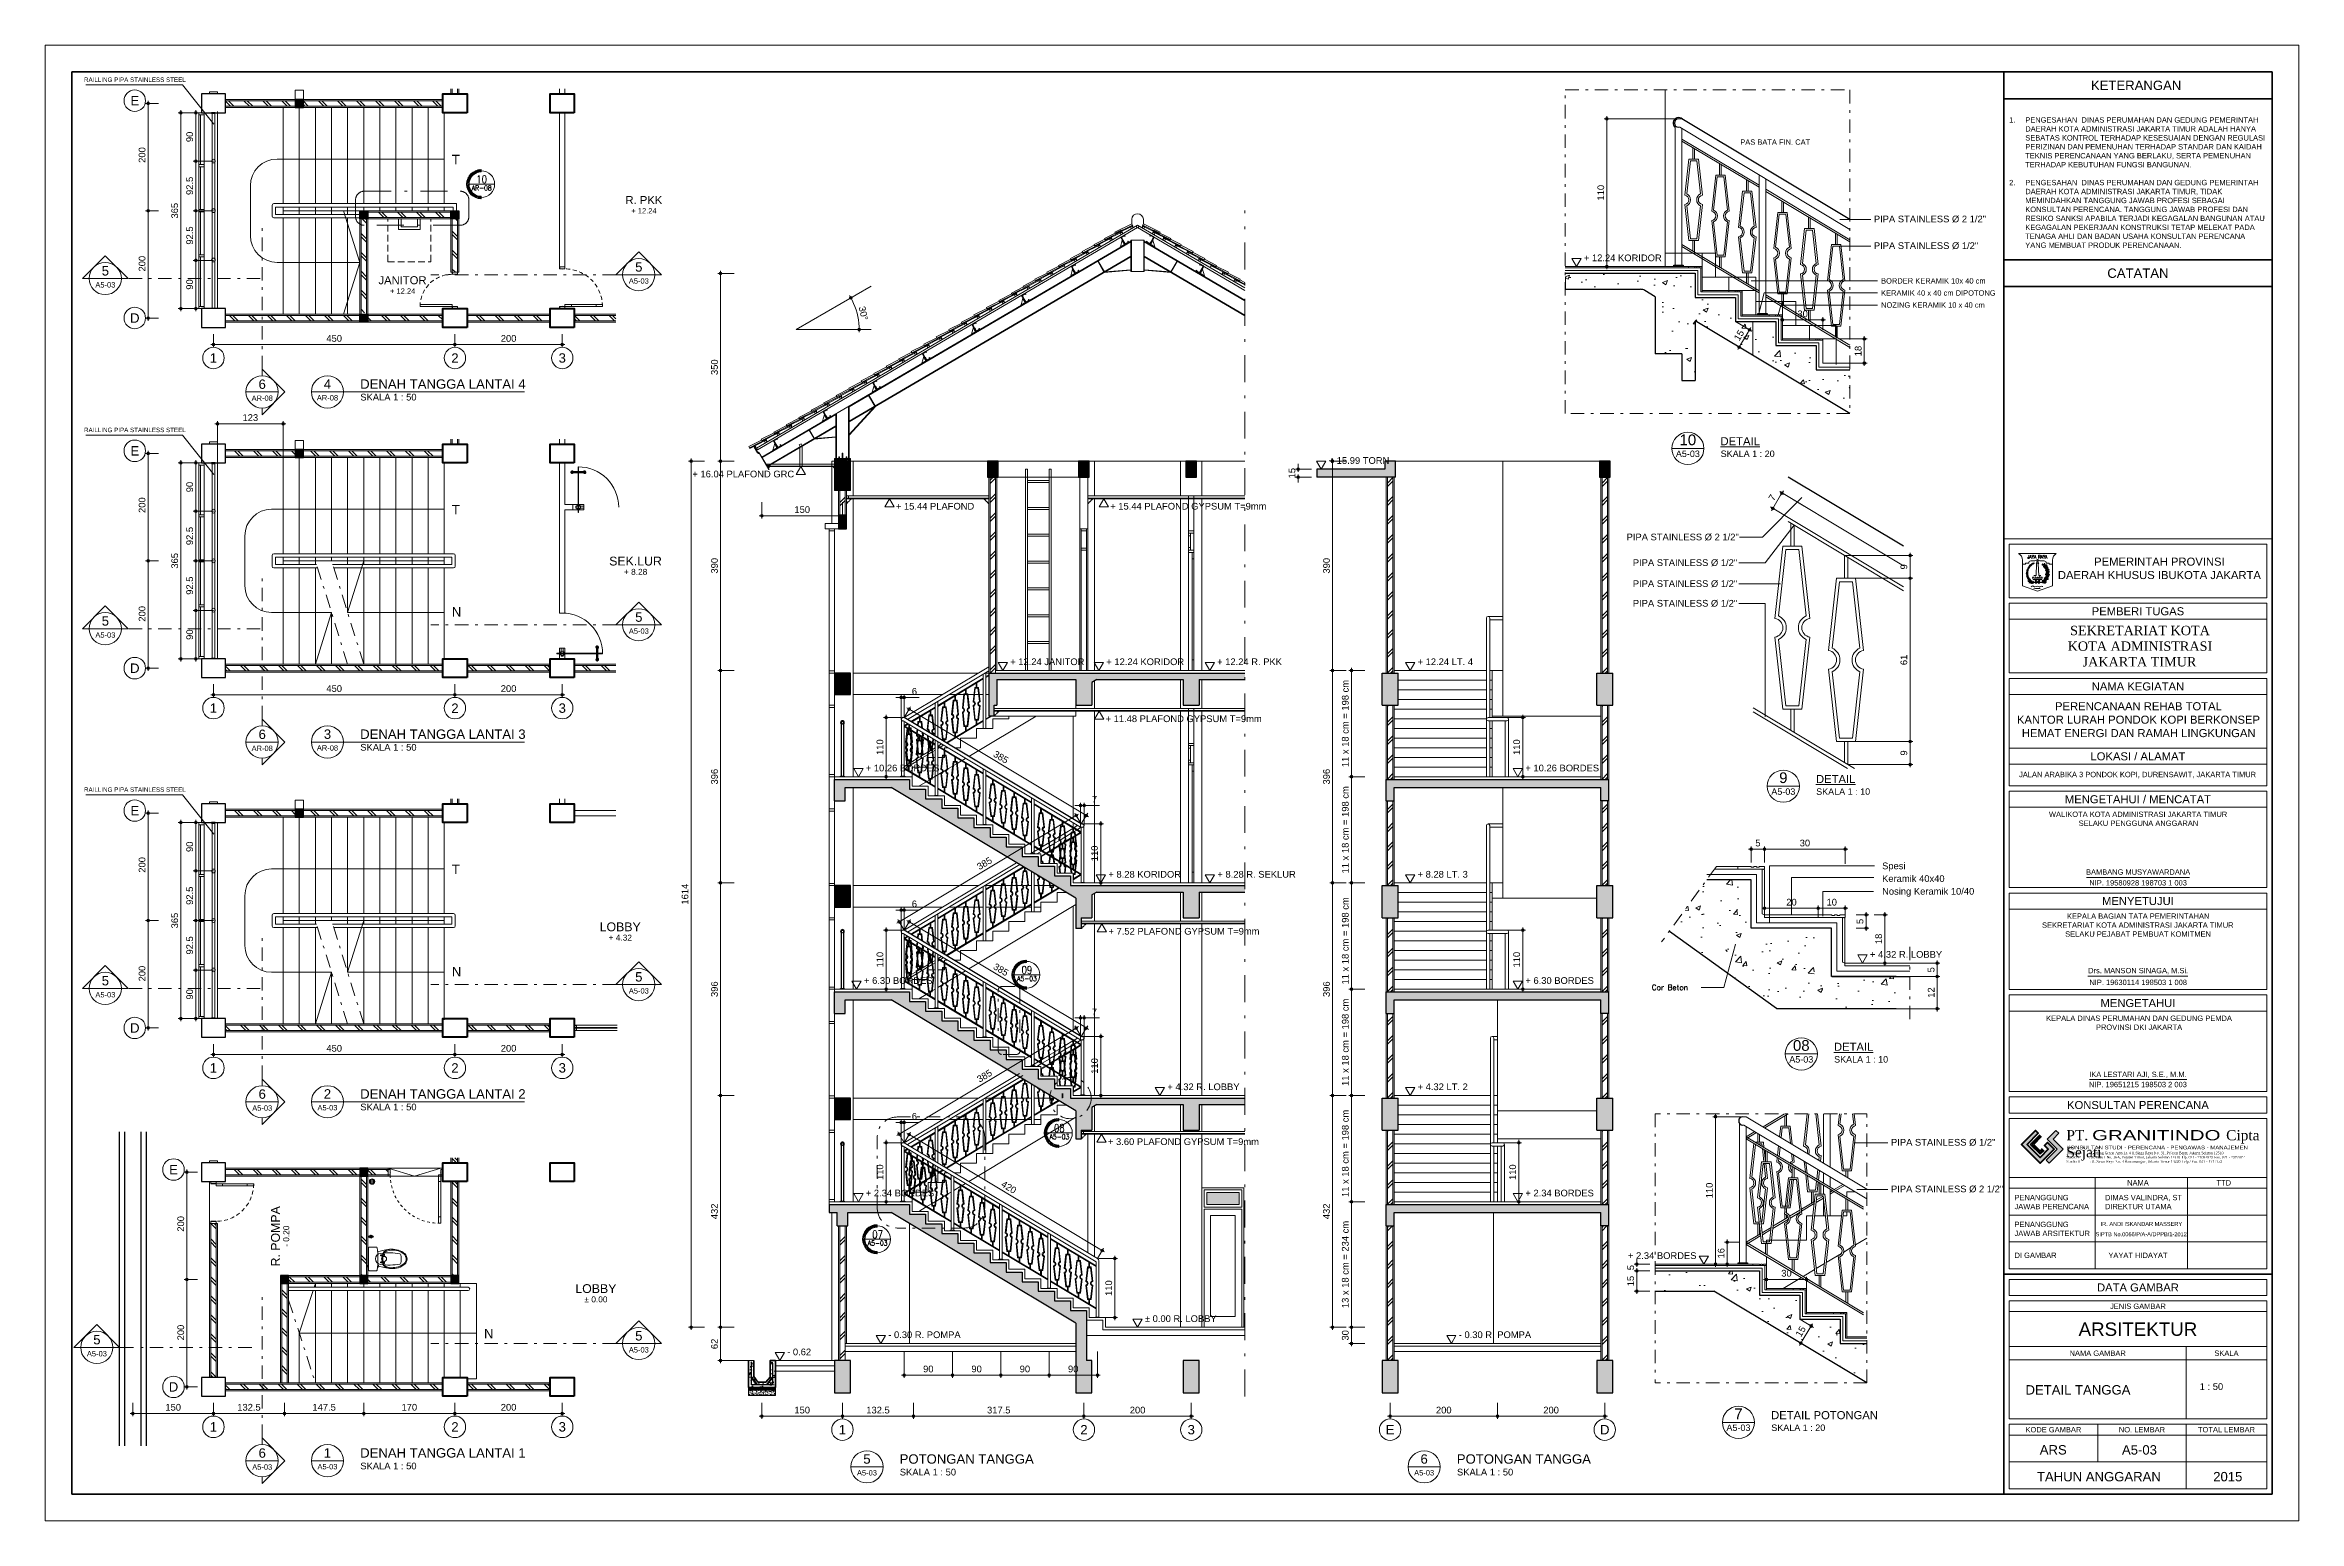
# Model space of a CAD drawing. Header units: millimetres. Extents: x -11 to 1625, y -267 to 180.
# Drawn here: x 1079.2 to 1163.2, y 8 to 63 of the extents above; entities that cross this region are included whole.
import ezdxf
from ezdxf.enums import TextEntityAlignment as Align

# ---------------------------------------------------------------- set-up
doc = ezdxf.new("R2010")
doc.units = ezdxf.units.MM
doc.linetypes.add('DASHDOT', pattern=[1, 0.5, -0.25, 0, -0.25])
doc.linetypes.add('HIDDEN', pattern=[0.375, 0.25, -0.125])
doc.layers.add('03-GRS', color=3, linetype='Continuous')
for name, color, linetype, lineweight in [('ars', 11, 'Continuous', 5), ('ARSIR BETON', 47, 'Continuous', 5), ('ARSIR WARNA', 43, 'Continuous', 0), ('atap', 7, 'Continuous', 20), ('balok', 111, 'Continuous', 35), ('bata', 5, 'Continuous', 25), ('blk', 1, 'Continuous', 30), ('dinding', 5, 'Continuous', 15), ('GEN', 11, 'Continuous', 5), ('GRS KOP', 1, 'Continuous', 35), ('kap', 71, 'Continuous', 15), ('kol', 1, 'Continuous', 40), ('KOLOM', 1, 'Continuous', 30), ('kop', 7, 'Continuous', 20), ('kus', 63, 'Continuous', 15), ('KUSEN', 30, 'Continuous', 15), ('lan', 7, 'Continuous', 15), ('logo', 7, 'Continuous', 50), ('not', 7, 'Continuous', 20), ('PARTISI', 190, 'Continuous', 9), ('pla', 213, 'Continuous', 15), ('SANITAIR', 4, 'Continuous', 5), ('sol kaca', 9, 'Continuous', 0), ('sol kol', 8, 'Continuous', 0), ('tem', 5, 'Continuous', 20), ('tg', 7, 'Continuous', 15), ('u', 6, 'Continuous', 20)]:
    doc.layers.add(name, color=color, linetype=linetype, lineweight=lineweight)
doc.styles.add('ATTR', font='romans.shx', dxfattribs={"width": 0.8, "height": 1.735066})
doc.styles.add('BARU', font='complex.shx')
doc.styles.add('S', font='SIMPLEX', dxfattribs={"width": 1.1})
doc.styles.get("Standard").update_dxf_attribs({"font": 'ARIALUNI.TTF'})
doc.linetypes.add('BATTING', pattern='A,0.0001,-0.1,[134,ltypeshp.shx,S=0.1,R=0,X=-0.1,Y=0],-0.2,[134,ltypeshp.shx,S=0.1,R=180,X=0.1,Y=0],-0.1', length=0.4001)
doc.dimstyles.new('SK 50', dxfattribs={"dimtxt": 0.25, "dimasz": 0.1, "dimexe": 0, "dimexo": 0, "dimgap": 0.1, "dimtad": 1, "dimdec": 0, "dimlfac": 50, "dimzin": 12, "dimdsep": 46, "dimtxsty": 'Standard', "dimblk": 'BULAT', "dimcen": 0.1, "dimclrd": 256, "dimclre": 256, "dimclrt": 256, "dimadec": 0, "dimazin": 3, "dimtfac": 1, "dimtdec": 0, "dimtofl": 0, "dimtmove": 0, "dimatfit": 3, "dimldrblk": 'BULAT', "dimfxl": 0, "dimtolj": 1, "dimtzin": 0, "dimlwd": -1, "dimlwe": -1, "dimarcsym": 0})
doc.dimstyles.new('SK-10', dxfattribs={"dimtxt": 0.25, "dimasz": 0.1, "dimexe": 0.1, "dimexo": 0, "dimgap": 0.1, "dimtad": 1, "dimdec": 0, "dimlfac": 10, "dimzin": 12, "dimdsep": 46, "dimtxsty": 'Standard', "dimblk": 'BULAT', "dimcen": 0.1, "dimdle": 0.1, "dimclrd": 256, "dimclre": 256, "dimclrt": 256, "dimadec": 0, "dimazin": 3, "dimtfac": 1, "dimtdec": 0, "dimtix": 1, "dimtofl": 0, "dimtmove": 0, "dimatfit": 3, "dimldrblk": 'BULAT', "dimfxl": 0, "dimtolj": 1, "dimtzin": 0, "dimlwd": -1, "dimlwe": -1, "dimarcsym": 0})
doc.dimstyles.new('SK-20', dxfattribs={"dimtxt": 0.25, "dimasz": 0.1, "dimexe": 0.1, "dimexo": 0, "dimgap": 0.1, "dimtad": 1, "dimdec": 0, "dimlfac": 20, "dimzin": 12, "dimdsep": 46, "dimtxsty": 'Standard', "dimblk": 'BULAT', "dimcen": 0.1, "dimdle": 0.1, "dimclrd": 256, "dimclre": 256, "dimclrt": 256, "dimadec": 0, "dimazin": 3, "dimtfac": 1, "dimtdec": 0, "dimtix": 1, "dimtofl": 0, "dimtmove": 0, "dimatfit": 3, "dimldrblk": 'BULAT', "dimfxl": 0, "dimtolj": 1, "dimtzin": 0, "dimlwd": -1, "dimlwe": -1, "dimarcsym": 0})
pattern_1 = [(135, (1113.98934, 15.99467), (-0.353553, -0.353553), []), (135, (1113.98934, 16.11967), (-0.353553, -0.353553), [])]
pattern_2 = [(135, (1107.63934, 42.77907), (-0.353553, -0.353553), []), (135, (1107.63934, 42.90407), (-0.353553, -0.353553), [])]
pattern_3 = [(135, (1107.88934, 60.8275), (-0.353553, -0.353553), []), (135, (1107.88934, 60.9525), (-0.353553, -0.353553), [])]
pattern_4 = [(135, (1107.63934, 29.3726), (-0.353553, -0.353553), []), (135, (1107.63934, 29.4976), (-0.353553, -0.353553), [])]

msp = doc.modelspace()

# ---------------------------------------------------------------- texts
at = {"layer": 'lan', "insert": (1138.1571067, 44.7930564), "char_height": 0.25, "attachment_point": 1}
msp.add_mtext_dynamic_manual_height_columns('PIPA STAINLESS %%C 2 1/2"', width=4.347380142, gutter_width=4.3707989, heights=[0], dxfattribs=at)
at = {"layer": 'not'}
for s, height, p in [('PAS BATA FIN. CAT', 0.2, (1142.3921589, 59.2849356)), ('BORDER KERAMIK 10x 40 cm', 0.2, (1147.6412454, 54.1121972)), ('KERAMIK 40 x 40 cm DIPOTONG', 0.2, (1147.6412454, 53.6621972)), ('NOZING KERAMIK 10 x 40 cm', 0.2, (1147.6412454, 53.2121972)), ('Spesi', 0.25, (1147.6790588, 32.28588)), ('Keramik 40x40', 0.25, (1147.6790588, 31.8125163)), ('Nosing Keramik 10/40', 0.25, (1147.6790588, 31.3391526))]:
    msp.add_text(s, height=height, dxfattribs=at).set_placement(p)
at = {"layer": 'not', "style": 'BARU'}
msp.add_text('Cor Beton', height=0.2, dxfattribs=at).set_placement((1140.4484809, 27.7831659), align=Align.RIGHT)
at = {"layer": 'not', "attachment_point": 1}
for s, width, gutter_width, insert, char_height in [('RAILLING PIPA STAINLESS STEEL', 4.193174967, 4.3707989, (1080.6655508, 61.7923911), 0.166130893), ('\\pi0.18808;T', 0.653350907, 12.5, (1094.1843397, 58.9107913), 0.35), ('PIPA STAINLESS %%C 2 1/2"', 4.193174967, 4.3707989, (1147.3722979, 56.6443249), 0.25), ('PIPA STAINLESS %%C 1/2"', 3.990502197, 4.3707989, (1147.3722979, 55.6505333), 0.25), ('RAILLING PIPA STAINLESS STEEL', 4.193174967, 4.3707989, (1080.6655508, 48.7406811), 0.166130893), ('\\pi0.18808;T', 0.653350907, 12.5, (1094.1843397, 45.8623548), 0.35), ('PIPA STAINLESS %%C 1/2"', 4.193174967, 4.3707989, (1138.3891541, 43.8373742), 0.25), ('PIPA STAINLESS %%C 1/2"', 4.193174967, 4.3707989, (1138.3891541, 43.0550574), 0.25), ('\\pi0.18904;N', 0.653350907, 12.5, (1094.1843397, 42.0538309), 0.35), ('PIPA STAINLESS %%C 1/2"', 4.193174967, 4.3707989, (1138.3891541, 42.3232136), 0.25), ('RAILLING PIPA STAINLESS STEEL', 4.193174967, 4.3707989, (1080.6655508, 35.3375015), 0.166130893), ('\\pi0.18808;T', 0.653350907, 12.5, (1094.1843397, 32.4559017), 0.35), ('\\pi0.18904;N', 0.653350907, 12.5, (1094.1843397, 28.6473778), 0.35), ('PIPA STAINLESS %%C 1/2"', 3.990502197, 4.3707989, (1148.0117713, 22.2361194), 0.25), ('PIPA STAINLESS %%C 2 1/2"', 4.193174967, 4.3707989, (1148.0117713, 20.4981205), 0.25), ('\\pi0.18904;N', 0.653350907, 12.5, (1095.3843397, 15.1529548), 0.35)]:
    msp.add_mtext_dynamic_manual_height_columns(s, width=width, gutter_width=gutter_width, heights=[0], dxfattribs=dict(at, insert=insert, char_height=char_height))

# ---------------------------------------------------------------- blocks, each defined once
blk = doc.blocks.new('P 70')
at = {"linetype": 'HIDDEN', "ltscale": 0.3}
blk.add_lwpolyline([(-0.74, 0.1, -0.414214), (-0.04, 0.8, -1.303225)], format="xyb", dxfattribs=at)
for points in [[(-0.04, 0.8), (-0.08, 0.8), (-0.08, 0.68), (-0.04, 0.68)], [(-0.04, 0.68), (-0.08, 0.68), (-0.08, 0.22), (-0.04, 0.22)], [(-0.735, 0.06), (-0.74, 0.06), (-0.74, 0.061), (-0.74, 0.1), (-0.78, 0.1), (-0.78, 0), (-0.74, 0), (-0.74, 0.056), (-0.735, 0.058)], [(-0.742, 0.002), (-0.778, 0.002), (-0.778, 0.098), (-0.742, 0.098)], [(-0.04, 0.1), (-0.08, 0.1), (-0.08, 0.22), (-0.04, 0.22)], [(-0.045, 0.06), (-0.04, 0.06), (-0.04, 0.061), (-0.04, 0.1), (0, 0.1), (0, 0), (-0.04, 0), (-0.04, 0.056), (-0.045, 0.058)], [(-0.038, 0.002), (-0.002, 0.002), (-0.002, 0.098), (-0.038, 0.098)]]:
    blk.add_lwpolyline(points, close=True)
blk = doc.blocks.new('KP')
at = {"layer": 'KOLOM'}
blk.add_lwpolyline([(0.075, -0.075), (-0.075, -0.075), (-0.075, 0.075), (0.075, 0.075), (0.075, -0.075)], dxfattribs=at)
blk = doc.blocks.new('KRAN ATAS')
for p, q in [((-0.019, 0.001), (-0.019, 0)), ((-0.019, 0), (0, 0)), ((-0.018, 0.002), (0, 0.002)), ((-0.009, 0.006), (-0.009, 0.04)), ((0.018, 0.002), (0, 0.002)), ((0.019, 0), (0, 0)), ((0.009, 0.006), (0.009, 0.04)), ((0.019, 0.001), (0.019, 0))]:
    blk.add_line(p, q)
for centre, radius, start, end in [((-0.021, 0.06), 0.0057, 92.509, 270.0343), ((-0.02, 0.06), 0.0057, 105.45, 257.2407), ((0, 0.06), 0.0223, 89.786, 270.2141), ((-0.015, 0.075), 0.0057, 47.464, 224.6597), ((-0.015, 0.074), 0.0057, 60.3207, 212.5415), ((-0.014, 0.046), 0.0057, 154.4974, 295.7282), ((-0.015, 0.045), 0.0057, 142.579, 307.6346), ((-0.018, 0.001), 0.0005, 90, 180), ((0, 0.06), 0.0162, 89.7094, 270.2949), ((-0.013, 0.006), 0.004, 270, 0), ((-0.041, 0.09), 0.0331, 343.1048, 7.2203), ((0, 0.06), 0.0102, 89.532, 270.4679), ((0, 0.096), 0.00865, 90, 191.4881), ((0, 0.08), 0.0057, 89.095, 165.324), ((0, 0.079), 0.0057, 89.095, 152.5938), ((0, 0.041), 0.0057, 205.9652, 266.0615), ((0, 0.04), 0.0057, 191.86, 266.0615), ((0, 0.096), 0.00865, 348.5119, 90), ((0, 0.08), 0.0057, 14.676, 90.905), ((0, 0.079), 0.0057, 27.4062, 90.905), ((0, 0.06), 0.0223, 269.7859, 90.214), ((0, 0.06), 0.0162, 269.7051, 90.2906), ((0, 0.06), 0.0102, 269.5321, 90.468), ((0, 0.04), 0.0057, 273.9385, 348.14), ((0, 0.041), 0.0057, 273.9385, 334.0348), ((0.041, 0.09), 0.0331, 172.7797, 196.8952), ((0.013, 0.006), 0.004, 180, 270), ((0.015, 0.045), 0.0057, 232.3654, 37.421), ((0.015, 0.075), 0.0057, 315.3403, 132.536), ((0.015, 0.074), 0.0057, 327.4585, 119.6793), ((0.014, 0.046), 0.0057, 244.2718, 25.5026), ((0.018, 0.001), 0.0005, 0, 90), ((0.021, 0.06), 0.0057, 269.9657, 87.491), ((0.02, 0.06), 0.0057, 282.7593, 74.55)]:
    blk.add_arc(centre, radius, start, end)
blk = doc.blocks.new('CLOSET ATAS')
for p, q in [((0, 0.207), (0, 0)), ((0, -0.206), (0, 0)), ((0.014, 0.22), (0.148, 0.22)), ((0.171, 0.13), (0.294, 0.161)), ((0.228, 0.073), (0.228, 0.058)), ((0.231, 0.075), (0.273, 0.075)), ((0.231, 0.055), (0.256, 0.055)), ((0.256, 0.055), (0.259, 0.063)), ((0.256, 0.055), (0.256, 0)), ((0.256, -0.055), (0.256, 0)), ((0.259, 0.063), (0.273, 0.063)), ((0.266, 0.075), (0.266, 0.088)), ((0.266, 0.063), (0.266, 0)), ((0.266, -0.063), (0.266, 0)), ((0.273, 0.075), (0.273, 0.063)), ((0.282, 0.125), (0.282, 0.107)), ((0.285, 0.085), (0.285, 0.065)), ((0.296, 0.088), (0.288, 0.088)), ((0.296, 0.062), (0.288, 0.062)), ((0.299, 0.085), (0.299, 0.065)), ((-0.013, -0.124), (-0.031, -0.124)), ((-0.031, -0.124), (-0.031, -0.146)), ((-0.031, -0.146), (-0.013, -0.146)), ((-0.013, -0.107), (-0.013, -0.164)), ((0.014, -0.22), (0.148, -0.22)), ((0.171, -0.138), (0.185, -0.138)), ((0.173, -0.116), (0.185, -0.116)), ((0.173, -0.151), (0.173, -0.138)), ((0.175, -0.154), (0.182, -0.154)), ((0.184, -0.138), (0.184, -0.151)), ((0.188, -0.119), (0.188, -0.136)), ((0.188, -0.134), (0.294, -0.161)), ((0.228, -0.073), (0.228, -0.058)), ((0.231, -0.055), (0.256, -0.055)), ((0.231, -0.075), (0.273, -0.075)), ((0.256, -0.055), (0.259, -0.063)), ((0.259, -0.063), (0.273, -0.063)), ((0.266, -0.075), (0.266, -0.088)), ((0.273, -0.075), (0.273, -0.063)), ((0.282, -0.125), (0.282, -0.107)), ((0.285, -0.065), (0.285, -0.085)), ((0.296, -0.062), (0.288, -0.062)), ((0.296, -0.088), (0.288, -0.088)), ((0.299, -0.065), (0.299, -0.085))]:
    blk.add_line(p, q)
blk.add_circle((0.292, 0), 0.046)
for centre, radius, start, end in [((0.014, 0.207), 0.0135, 90, 180), ((0.235, 0), 0.103, 95.4936, 264.5064), ((0.148, 0.205), 0.015, 8.087, 90), ((-1.27, 0.004), 1.447, 359.8599, 8.087), ((-1.27, -0.004), 1.447, 351.913, 0.1401), ((0.385, -0.951), 1.066, 79.0461, 98.6197), ((0.231, 0.073), 0.00271, 90, 180), ((0.231, 0.058), 0.00271, 180, 270), ((0.271, 0.088), 0.005, 138.7405, 180), ((0.429, -0.051), 0.215, 89.4826, 138.7405), ((0.287, 0.125), 0.005, 128.7411, 180), ((0.429, -0.051), 0.231, 89.4826, 128.7411), ((0.288, 0.085), 0.00307, 90, 180), ((0.288, 0.065), 0.00307, 180, 270), ((0.431, -0.32), 0.5, 75.2789, 105.8515), ((0.296, 0.085), 0.00307, 0, 90), ((0.296, 0.065), 0.00307, 270, 0), ((0.431, -0.32), 0.484, 75.2789, 90), ((0.465, -0.141), 0.302, 48.5371, 73.1314), ((0.465, -0.141), 0.318, 48.5371, 73.1314), ((0.585, 0.076), 0.02, 7.8459, 81.6038), ((0.035, 0), 0.575, 352.1541, 7.8459), ((0.59, 0), 0.114, 0, 48.6581), ((0.59, 0), 0.114, 311.3419, 0), ((0.59, 0), 0.13, 0, 48.6581), ((0.59, 0), 0.13, 311.3419, 0), ((-0.016, -0.123), 0.0171, 24.4122, 79.3868), ((-0.016, -0.147), 0.0171, 280.6132, 335.5878), ((0.014, -0.206), 0.0135, 180, 270), ((0.148, -0.205), 0.015, 270, 351.913), ((0.175, -0.151), 0.00271, 180, 270), ((0.182, -0.151), 0.00271, 270, 0), ((0.185, -0.119), 0.00271, 0, 90), ((0.185, -0.136), 0.00271, 270, 0), ((0.385, 0.948), 1.063, 261.358, 280.9763), ((0.231, -0.058), 0.00271, 90, 180), ((0.231, -0.073), 0.00271, 180, 270), ((0.271, -0.088), 0.005, 180, 221.2595), ((0.429, 0.051), 0.215, 221.2595, 270.5174), ((0.287, -0.125), 0.005, 180, 231.2589), ((0.429, 0.051), 0.231, 231.2589, 270.5174), ((0.288, -0.065), 0.00307, 90, 180), ((0.288, -0.085), 0.00307, 180, 270), ((0.431, 0.32), 0.5, 254.1485, 284.7211), ((0.296, -0.065), 0.00307, 0, 90), ((0.296, -0.085), 0.00307, 270, 0), ((0.431, 0.32), 0.484, 270, 284.7211), ((0.465, 0.141), 0.302, 286.8686, 311.4629), ((0.465, 0.141), 0.318, 286.8686, 311.4629), ((0.585, -0.076), 0.02, 278.3962, 352.1541)]:
    blk.add_arc(centre, radius, start, end)
blk = doc.blocks.new('*X6')
at = {"color": 0}
for p, q in [((18.491, 19.193), (18.579, 19.193)), ((18.499, 19.218), (18.572, 19.218)), ((18.499, 19.168), (18.572, 19.168))]:
    blk.add_line(p, q, dxfattribs=at)
blk = doc.blocks.new('SFLOOR')
for radius in [0.05, 0.0442]:
    blk.add_circle((0, 0), radius)
blk.add_blockref('*X6', (-18.535, -19.193))
blk = doc.blocks.new('NOTASI RUANG')
at = {"layer": 'not'}
for height, p in [(0.26, (-0.011, 0.3)), (0.175, (-0.009, -0.017))]:
    blk.add_attdef('RUANG', text='', height=height, dxfattribs=at).set_placement(p, align=Align.MIDDLE_CENTER)
blk = doc.blocks.new('P15')
at = {"lineweight": 5}
h = blk.add_hatch(dxfattribs=at)
h.set_pattern_fill('ANSI31', color=256, scale=0.020282, angle=-450, style=0)
h.set_pattern_definition([(135.00000137, (-1358.2895426, -644.2471438), (-0.001792665036, -0.001792665122), [])])
h.paths.add_polyline_path([(-0.042, 0.703, 1), (0.009, 0.703, 1)])
h.paths.add_polyline_path([(-0.036, 0.703, -1), (0.003, 0.703, -1)], flags=16)
h = blk.add_hatch(dxfattribs=at)
h.set_pattern_fill('ANSI31', color=256, scale=0.020282, angle=-450, style=0)
h.set_pattern_definition([(44.99999863, (1358.489529, -644.2471438), (0.001792665036, -0.001792665122), [])])
h.paths.add_polyline_path([(0.242, 0.703, -1), (0.191, 0.703, -1)])
h.paths.add_polyline_path([(0.236, 0.703, 1), (0.197, 0.703, 1)], flags=16)
for p, q in [((-0.036, 0.703), (0.003, 0.703)), ((0.006, 0.69), (0.095, 0.69)), ((0.194, 0.69), (0.105, 0.69)), ((0.236, 0.703), (0.197, 0.703))]:
    blk.add_line(p, q, dxfattribs=at)
at = {"color": 9, "lineweight": 5}
for p, q in [((0.095, 0.715), (0.006, 0.715)), ((0.105, 0.715), (0.194, 0.715))]:
    blk.add_line(p, q, dxfattribs=at)
at = {"color": 8, "lineweight": 5}
for p, q in [((0.095, 0.714), (0.006, 0.714)), ((0.095, 0.712), (0.007, 0.712)), ((0.095, 0.708), (0.009, 0.708)), ((0.095, 0.701), (0.009, 0.701)), ((0.105, 0.714), (0.194, 0.714)), ((0.105, 0.712), (0.193, 0.712)), ((0.105, 0.708), (0.191, 0.708)), ((0.105, 0.701), (0.191, 0.701))]:
    blk.add_line(p, q, dxfattribs=at)
at = {"lineweight": 5}
for points in [[(-0.016, 0.683), (-0.016, 0.722)], [(0.216, 0.683), (0.216, 0.722)]]:
    blk.add_lwpolyline(points, dxfattribs=at)
blk.add_lwpolyline([(0.095, 0.8, -0.415473), (0.852, 0.05)], format="xyb")
for points in [[(0.095, -0.05), (0.095, 0.8), (0.105, 0.8), (0.105, -0.05), (0.095, -0.05)], [(0, 0.1), (0, 0), (0.2, 0), (0.2, 0.1), (0, 0.1)]]:
    blk.add_lwpolyline(points)
at = {"lineweight": 9}
for points in [[(0.1, 0.03), (0.1, 0.07), (0.05, 0.07), (0.05, 0.03)], [(0.2, 0.03), (0.2, 0.07), (0.1, 0.07), (0.1, 0.03)]]:
    blk.add_lwpolyline(points, close=True, dxfattribs=at)
at = {"lineweight": 5}
for centre, radius in [((-0.016, 0.703), 0.0254), ((-0.016, 0.703), 0.0195), ((0.216, 0.703), 0.0254), ((0.216, 0.703), 0.0195)]:
    blk.add_circle(centre, radius, dxfattribs=at)
blk.add_circle((0.1, 0.05), 0.04)
blk = doc.blocks.new('P 60')
at = {"linetype": 'HIDDEN', "ltscale": 0.3}
blk.add_lwpolyline([(-0.64, 0.1, -0.414214), (-0.04, 0.7, -1.303225)], format="xyb", dxfattribs=at)
for points in [[(-0.04, 0.7), (-0.04, 0.1), (-0.08, 0.1), (-0.08, 0.7)], [(-0.042, 0.698), (-0.042, 0.102), (-0.078, 0.102), (-0.078, 0.698)], [(-0.635, 0.06), (-0.64, 0.06), (-0.64, 0.061), (-0.64, 0.1), (-0.68, 0.1), (-0.68, 0), (-0.64, 0), (-0.64, 0.056), (-0.635, 0.058)], [(-0.642, 0.002), (-0.678, 0.002), (-0.678, 0.098), (-0.642, 0.098)], [(-0.045, 0.06), (-0.04, 0.06), (-0.04, 0.061), (-0.04, 0.1), (0, 0.1), (0, 0), (-0.04, 0), (-0.04, 0.056), (-0.045, 0.058)], [(-0.038, 0.002), (-0.002, 0.002), (-0.002, 0.098), (-0.038, 0.098)]]:
    blk.add_lwpolyline(points, close=True)
blk = doc.blocks.new('PEIL')
blk.add_lwpolyline([(-0.188, 0.325), (0.188, 0.325), (0, 0)], close=True)
at = {"style": 'S', "width": 1.1, "flags": 4}
blk.add_attdef('CAT', (0.265, 0.036), '', height=0.2, dxfattribs=at)
blk = doc.blocks.new('logo granitindo baru')
at = {"layer": 'logo'}
for points in [[(1.03, 1.463), (0.916, 1.574), (0.366, 1.024), (1.1, 0.289), (1.652, 0.843), (1.392, 1.098), (1.281, 0.987), (1.423, 0.84), (1.102, 0.519), (0.594, 1.025)], [(1.721, 1.576), (1.381, 1.236), (1.771, 0.842), (1.341, 0.407), (1.454, 0.294), (2.001, 0.844), (1.609, 1.237), (1.835, 1.464)]]:
    blk.add_hatch(color=8, dxfattribs=at).paths.add_polyline_path(points)
blk.add_lwpolyline([(1.03, 1.463), (0.916, 1.574), (0.366, 1.024), (1.1, 0.289), (1.652, 0.843), (1.392, 1.098), (1.281, 0.987), (1.423, 0.84), (1.102, 0.519), (0.594, 1.025), (1.03, 1.463), (0.916, 1.574)], dxfattribs=at)
at = {"layer": 'logo', "lineweight": 13}
for points in [[(1.089, 1.403), (0.713, 1.026), (1.101, 0.638), (1.258, 0.794)], [(1.112, 1.38), (0.759, 1.026), (1.101, 0.683), (1.235, 0.817)], [(1.134, 1.357), (0.803, 1.026), (1.101, 0.728), (1.213, 0.839)], [(1.157, 1.334), (0.85, 1.026), (1.101, 0.775), (1.189, 0.863)]]:
    blk.add_lwpolyline(points, dxfattribs=at)
at = {"layer": 'logo', "lineweight": 0}
blk.add_lwpolyline([(1.721, 1.576), (1.381, 1.236), (1.771, 0.842), (1.341, 0.407), (1.454, 0.294), (2.001, 0.844), (1.609, 1.237), (1.835, 1.464), (1.721, 1.576)], dxfattribs=at)
at = {"layer": 'logo', "insert": (2.134, 0.975), "char_height": 0.1, "attachment_point": 1}
blk.add_mtext_dynamic_manual_height_columns('{\\f@Arial Unicode MS|b0|i0|c0|p34;\\H1.4x;\\W1.2;KONSULTAN STUDI - PERENCANA - PENGAWAS - MANAJEMEN\\fTimes New Roman|b0|i0|c0|p18;\\P\\pt0.9;\\H0.71429x;\\W1;Domisili ^I: Gedung Graha Arsa Lt. 4 Jl.Siaga Raya No. 31, Pejaten Barat, Jakarta Selatan 12510\\PStudio I ^I: Jl. Batu I No. 36A, Pejaten Timur, Jakarta Selatan 12510 Tlp. 021 - 71082879 Fax. 021 - 7972072\\PStudio II          : Jl. Sawo Raya No. 4 Rawamangun, Jakarta Timur 13220 Telp / Fax. 021 - 4717152}', width=9.56937, gutter_width=0, heights=[1.67], dxfattribs=at)
at = {"layer": 'logo', "insert": (2.134, 1.589), "char_height": 0.4, "width": 7.66452, "attachment_point": 1}
blk.add_mtext('{\\fTimes New Roman|b0|i0|c0|p18;PT. \\fCityBlueprint|b0|i0|c2|p2;\\W1.5;GRANITINDO \\fTimes New Roman|b0|i0|c0|p18;\\W1;Cipta Sejati}', dxfattribs=at)
blk = doc.blocks.new('kop')
at = {"layer": 'ars'}
for p, q in [((74.521, 35.599), (74.496, 35.614)), ((74.534, 35.595), (74.538, 35.581)), ((74.578, 35.526), (74.553, 35.541)), ((74.578, 35.526), (74.581, 35.555)), ((74.6, 35.468), (74.612, 35.457)), ((74.614, 35.467), (74.614, 35.452)), ((74.634, 35.366), (74.615, 35.388)), ((74.631, 35.289), (74.635, 35.273)), ((74.634, 35.366), (74.643, 35.394)), ((74.642, 35.304), (74.637, 35.29)), ((74.472, 34.989), (74.502, 34.992)), ((74.537, 35.048), (74.537, 35.078)), ((74.552, 35.066), (74.578, 35.081)), ((74.621, 35.202), (74.607, 35.228)), ((74.621, 35.202), (74.64, 35.225))]:
    blk.add_line(p, q, dxfattribs=at)
for centre, radius, start, end in [((73.816, 35.253), 0.061, 2.2926, 66.75394), ((73.901, 35.312), 0.061, 182.2926, 246.75394), ((73.906, 35.362), 0.061, 172.39949, 236.86083), ((73.812, 35.319), 0.061, 352.39949, 56.86083), ((73.916, 35.414), 0.061, 164.61904, 229.08037), ((73.817, 35.384), 0.061, 344.61904, 49.08037), ((73.933, 35.316), 0.061, 120.67989, 185.14122), ((74.278, 35.315), 0.405, 114.0856, 237.63251), ((73.842, 35.364), 0.061, 300.67989, 5.14122), ((73.923, 35.456), 0.0488, 158.86486, 223.3262), ((73.936, 35.271), 0.061, 130.573, 195.03434), ((73.852, 35.424), 0.061, 292.89943, 357.36077), ((73.937, 35.365), 0.061, 112.89943, 177.36077), ((73.842, 35.44), 0.0488, 338.86486, 43.3262), ((73.837, 35.302), 0.061, 310.573, 15.03434), ((73.873, 35.469), 0.0488, 287.14526, 351.60659), ((73.935, 35.415), 0.0488, 107.14526, 171.60659), ((73.942, 35.493), 0.0488, 150.29963, 214.76097), ((73.859, 35.489), 0.0488, 330.29963, 34.76097), ((73.948, 35.451), 0.0488, 98.58003, 163.04136), ((73.894, 35.513), 0.0488, 278.58003, 343.04136), ((73.961, 35.528), 0.0488, 145.79893, 210.26027), ((73.879, 35.531), 0.0488, 325.79893, 30.26027), ((73.916, 35.552), 0.0488, 274.07933, 338.54067), ((73.965, 35.485), 0.0488, 94.07933, 158.54067), ((73.985, 35.56), 0.0488, 139.36791, 203.82924), ((73.904, 35.572), 0.0488, 319.36791, 23.82924), ((73.984, 35.517), 0.0488, 87.6483, 152.10964), ((73.943, 35.589), 0.0488, 267.6483, 332.10964), ((74.012, 35.589), 0.0488, 133.84164, 198.30297), ((73.932, 35.609), 0.0488, 313.84164, 18.30297), ((74.007, 35.547), 0.0488, 82.12203, 146.58337), ((73.973, 35.622), 0.0488, 262.12203, 326.58337), ((74.036, 35.612), 0.0439, 126.62395, 191.08528), ((73.967, 35.639), 0.0439, 306.62395, 11.08528), ((74.026, 35.575), 0.0439, 74.90434, 139.36568), ((74.005, 35.646), 0.0439, 254.90434, 319.36568), ((74, 35.656), 0.0352, 303.96096, 8.42229), ((74.054, 35.632), 0.0352, 123.96096, 188.42229), ((74.045, 35.603), 0.0352, 72.24135, 136.70269), ((74.03, 35.66), 0.0352, 252.24135, 316.70269), ((74.027, 35.676), 0.0352, 297.74061, 2.20194), ((74.078, 35.647), 0.0352, 117.74061, 182.20194), ((74.066, 35.619), 0.0352, 66.021, 130.48234), ((74.057, 35.677), 0.0352, 246.021, 310.48234), ((74.097, 35.661), 0.0281, 113.40069, 177.86202), ((74.058, 35.688), 0.0281, 293.40069, 357.86202), ((74.086, 35.64), 0.0281, 61.68108, 126.14242), ((74.082, 35.687), 0.0281, 241.68108, 306.14242), ((74.082, 35.701), 0.0281, 293.40069, 357.86202), ((74.121, 35.674), 0.0281, 113.40069, 177.86202), ((74.11, 35.653), 0.0281, 61.68108, 126.14242), ((74.106, 35.7), 0.0281, 241.68108, 306.14242), ((74.117, 35.713), 0.0281, 260.93685, 325.39819), ((74.136, 35.669), 0.0281, 80.93685, 145.39819), ((74.232, 35.315), 0.405, 302.36749, 44.48513), ((74.485, 35.674), 0.0613, 235.51536, 280.6207), ((74.445, 35.613), 0.0507, 1.42482, 71.62404), ((74.541, 35.601), 0.0613, 235.51536, 280.6207), ((74.589, 35.652), 0.0795, 151.18188, 225.99565), ((74.502, 35.54), 0.0507, 1.42482, 71.62404), ((74.526, 35.44), 0.0795, 20.9123, 95.72607), ((74.592, 35.547), 0.0795, 200.9123, 275.72607), ((74.464, 35.633), 0.0795, 331.18188, 45.99565), ((74.611, 35.596), 0.0507, 162.59462, 232.79384), ((74.623, 35.449), 0.0613, 217.22881, 262.33415), ((74.538, 35.6), 0.0613, 313.59796, 358.7033), ((74.663, 35.361), 0.0795, 171.16409, 245.97786), ((74.552, 35.301), 0.0795, 351.16409, 65.97786), ((74.566, 35.403), 0.0507, 343.13827, 53.33749), ((74.562, 35.252), 0.0507, 331.52956, 41.72878), ((74.684, 35.504), 0.0795, 133.19986, 208.01363), ((74.559, 35.525), 0.0795, 313.19986, 28.01363), ((74.682, 35.427), 0.0507, 150.06789, 220.26711), ((74.688, 35.241), 0.0507, 128.27812, 198.47734), ((74.721, 35.315), 0.0795, 113.30268, 188.11645), ((74.611, 35.377), 0.0795, 293.30268, 8.11645), ((74.611, 35.447), 0.0613, 301.07123, 346.17657), ((73.829, 35.191), 0.061, 12.66278, 77.12411), ((73.902, 35.264), 0.061, 192.66278, 257.12411), ((73.907, 35.225), 0.061, 200.21515, 264.67648), ((73.844, 35.143), 0.061, 20.21515, 84.67648), ((73.921, 35.183), 0.061, 206.16011, 270.62144), ((73.867, 35.095), 0.061, 26.16011, 90.62144), ((73.943, 35.23), 0.061, 140.94317, 205.40451), ((73.841, 35.243), 0.061, 320.94317, 25.40451), ((73.941, 35.145), 0.061, 208.50798, 272.96932), ((73.891, 35.055), 0.061, 28.50798, 92.96932), ((73.957, 35.19), 0.061, 140.94317, 205.40451), ((73.854, 35.203), 0.061, 320.94317, 25.40451), ((73.921, 35.015), 0.061, 40.03108, 104.49242), ((73.953, 35.113), 0.061, 220.03108, 284.49242), ((73.974, 35.153), 0.061, 146.90284, 211.36418), ((73.871, 35.155), 0.061, 326.90284, 31.36418), ((73.956, 34.978), 0.061, 49.20062, 113.66196), ((73.971, 35.08), 0.061, 229.20062, 293.66196), ((73.997, 35.115), 0.061, 146.69526, 211.1566), ((73.893, 35.117), 0.061, 326.69526, 31.1566), ((74.021, 35.084), 0.061, 144.86352, 209.32486), ((73.918, 35.089), 0.061, 324.86352, 29.32486), ((73.99, 34.949), 0.061, 44.42228, 108.88361), ((74.014, 35.049), 0.061, 224.42228, 288.88361), ((74.049, 35.054), 0.061, 144.49027, 208.9516), ((73.946, 35.059), 0.061, 324.49027, 28.9516), ((74.08, 35.031), 0.061, 156.18026, 220.64159), ((73.978, 35.016), 0.061, 336.18026, 40.64159), ((74.567, 35.052), 0.0795, 137.1076, 211.92137), ((74.441, 35.064), 0.0795, 317.1076, 31.92137), ((74.547, 34.969), 0.0507, 83.44322, 153.64244), ((74.537, 35.042), 0.0613, 234.44656, 279.55191), ((74.569, 34.993), 0.0612, 69.89618, 144.70994), ((74.541, 35.085), 0.0612, 249.89618, 324.70994), ((74.582, 35.119), 0.0613, 176.98724, 222.09259), ((74.509, 35.12), 0.0507, 302.89671, 13.09593), ((74.644, 35.186), 0.0795, 153.08913, 227.9029), ((74.627, 35.286), 0.0613, 205.62009, 250.72544), ((74.52, 35.163), 0.0795, 333.08913, 47.9029), ((74.629, 35.078), 0.0507, 106.58179, 176.78101), ((74.591, 35.141), 0.0613, 257.58513, 302.69047), ((74.602, 35.228), 0.0795, 271.02002, 345.83379), ((74.68, 35.129), 0.0795, 91.02002, 165.83379), ((74.63, 35.285), 0.0613, 279.28146, 324.3868)]:
    blk.add_arc(centre, radius, start, end, dxfattribs=at)
at = {"layer": 'ars', "color": 11}
for centre, radius, start, end in [((74.491, 34.995), 0.0613, 158.86957, 203.97492), ((74.422, 35.02), 0.0507, 284.77904, 354.97826), ((74.44, 34.986), 0.016, 270, 302.36749)]:
    blk.add_arc(centre, radius, start, end, dxfattribs=at)
at = {"layer": 'ars'}
for points, start_tangent, end_tangent in [([(74.461, 35.651), (74.466, 35.634), (74.45, 35.624), (74.429, 35.623), (74.426, 35.64), (74.439, 35.661), (74.444, 35.672), (74.461, 35.663), (74.461, 35.651)], (0.714442, -0.699695), (0.714442, -0.699695)), ([(74.518, 35.578), (74.523, 35.561), (74.507, 35.551), (74.486, 35.55), (74.483, 35.567), (74.496, 35.588), (74.501, 35.599), (74.518, 35.589), (74.518, 35.578)], (0.714442, -0.699695), (0.714442, -0.699695)), ([(74.594, 35.435), (74.593, 35.416), (74.574, 35.412), (74.555, 35.418), (74.556, 35.435), (74.576, 35.451), (74.584, 35.459), (74.597, 35.445), (74.594, 35.435)], (0.458819, -0.88853), (0.458819, -0.88853)), ([(74.596, 35.277), (74.591, 35.26), (74.572, 35.259), (74.554, 35.269), (74.559, 35.285), (74.581, 35.297), (74.591, 35.303), (74.601, 35.287), (74.596, 35.277)], (0.270637, -0.962681), (0.270637, -0.962681)), ([(74.571, 35.605), (74.582, 35.591), (74.6, 35.598), (74.612, 35.615), (74.601, 35.627), (74.576, 35.629), (74.564, 35.631), (74.562, 35.612), (74.571, 35.605)], (0.149901, -0.988701), (0.149901, -0.988701)), ([(74.644, 35.445), (74.652, 35.429), (74.671, 35.432), (74.687, 35.445), (74.678, 35.46), (74.654, 35.467), (74.643, 35.472), (74.637, 35.453), (74.644, 35.445)], (-0.068112, -0.997678), (-0.068112, -0.997678)), ([(74.66, 35.272), (74.661, 35.253), (74.68, 35.25), (74.699, 35.256), (74.697, 35.273), (74.677, 35.288), (74.669, 35.297), (74.656, 35.282), (74.66, 35.272)], (-0.433585, -0.901113), (-0.433585, -0.901113)), ([(74.463, 35.013), (74.447, 35.004), (74.433, 35.018), (74.428, 35.037), (74.443, 35.045), (74.467, 35.037), (74.479, 35.034), (74.474, 35.016), (74.463, 35.013)], (-0.515761, -0.856733), (-0.515761, -0.856733)), ([(74.551, 35.127), (74.539, 35.113), (74.521, 35.122), (74.51, 35.139), (74.522, 35.151), (74.547, 35.151), (74.559, 35.152), (74.56, 35.133), (74.551, 35.127)], (-0.223771, -0.974642), (-0.223771, -0.974642)), ([(74.549, 35.011), (74.537, 34.997), (74.548, 34.981), (74.566, 34.972), (74.576, 34.985), (74.573, 35.01), (74.573, 35.022), (74.554, 35.021), (74.549, 35.011)], (-0.942817, -0.33331), (-0.942817, -0.33331)), ([(74.614, 35.117), (74.608, 35.1), (74.624, 35.089), (74.645, 35.088), (74.649, 35.104), (74.636, 35.126), (74.631, 35.137), (74.614, 35.128), (74.614, 35.117)], (-0.735998, -0.676983), (-0.735998, -0.676983))]:
    blk.add_spline(points, degree=3, dxfattribs=dict(at, start_tangent=start_tangent, end_tangent=end_tangent))
for points in [[(74.445, 34.97), (74.47, 34.975), (74.522, 34.973), (74.56, 34.955)], [(74.445, 34.97), (74.468, 34.959), (74.518, 34.947), (74.56, 34.955)]]:
    blk.add_spline(points, degree=3, dxfattribs=at)
at = {"layer": 'GRS KOP'}
for p, q in [((73, 1), (73, 54)), ((83, 1), (83, 54)), ((73, 53), (83, 53)), ((73, 47), (83, 47)), ((73, 46), (83, 46)), ((73, 9.2), (83, 9.2))]:
    blk.add_line(p, q, dxfattribs=at)
blk.add_lwpolyline([(1, 54), (83, 54), (83, 1), (1, 1)], close=True, dxfattribs=at)
at = {"layer": 'kop', "color": 7}
for p, q in [((84, 55), (0, 55)), ((0, 55), (0, 0)), ((84, 55), (84, 0)), ((84, 55), (84, 0)), ((74.205, 35.69), (74.305, 35.69)), ((74.225, 35.67), (74.205, 35.23)), ((74.235, 35.698), (74.275, 35.698)), ((74.285, 35.67), (74.305, 35.23)), ((74.075, 35.17), (74.124, 35.17)), ((74.075, 35.17), (74.095, 35.09)), ((74.095, 35.09), (74.415, 35.09)), ((74.124, 35.23), (74.124, 35.228)), ((74.124, 35.23), (74.205, 35.23)), ((74.124, 35.228), (74.129, 35.228)), ((74.124, 35.17), (74.134, 35.13)), ((74.134, 35.13), (74.376, 35.13)), ((74.195, 35.15), (74.235, 35.15)), ((74.275, 35.15), (74.315, 35.15)), ((74.305, 35.23), (74.386, 35.23)), ((74.376, 35.13), (74.386, 35.17)), ((74.381, 35.228), (74.386, 35.228)), ((74.386, 35.23), (74.386, 35.228)), ((74.386, 35.17), (74.435, 35.17)), ((74.415, 35.09), (74.435, 35.17)), ((0, 0), (84, 0))]:
    blk.add_line(p, q, dxfattribs=at)
at = {"layer": 'kop'}
for p, q in [((83, 36.6), (73, 36.6)), ((73.2, 34.4), (73.2, 36.4)), ((82.8, 36.4), (73.2, 36.4)), ((82.8, 34.4), (82.8, 36.4)), ((82.8, 34.4), (73.2, 34.4)), ((73.2, 31.6), (73.2, 34.2)), ((82.8, 34.2), (73.2, 34.2)), ((82.8, 31.6), (82.8, 34.2)), ((82.8, 33.6), (73.2, 33.6)), ((82.8, 31.6), (73.2, 31.6)), ((73.2, 27.4), (73.2, 31.4)), ((82.8, 31.4), (73.2, 31.4)), ((82.8, 27.4), (82.8, 31.4)), ((82.8, 30.8), (73.2, 30.8)), ((82.8, 28.8), (73.2, 28.8)), ((82.8, 28.2), (73.2, 28.2)), ((82.8, 27.4), (73.2, 27.4)), ((73.2, 23.6), (73.2, 27.2)), ((82.8, 27.2), (73.2, 27.2)), ((82.8, 23.6), (82.8, 27.2)), ((82.8, 26.6), (73.2, 26.6)), ((82.8, 23.6), (73.2, 23.6)), ((76.089, 23.976), (79.928, 23.976)), ((73.2, 19.8), (73.2, 23.4)), ((82.8, 23.4), (73.2, 23.4)), ((82.8, 22.8), (73.2, 22.8)), ((82.8, 19.8), (82.8, 23.4)), ((76.127, 20.296), (79.863, 20.296)), ((82.8, 19.8), (73.2, 19.8)), ((73.2, 16), (73.2, 19.6)), ((82.8, 19.6), (73.2, 19.6)), ((82.8, 16), (82.8, 19.6)), ((82.8, 19), (73.2, 19)), ((82.8, 16), (73.2, 16)), ((73.2, 9.4), (73.2, 15)), ((82.8, 15), (73.2, 15)), ((82.8, 9.4), (82.8, 15)), ((82.8, 12.8), (73.2, 12.8)), ((76.4, 9.4), (76.4, 12.8)), ((79.842, 9.4), (79.842, 12.8)), ((82.8, 12.4), (73.2, 12.4)), ((73.2, 12.4), (73.2, 11.4)), ((82.8, 11.4), (73.2, 11.4)), ((82.8, 10.4), (73.2, 10.4)), ((82.8, 9.4), (73.2, 9.4)), ((73.2, 7.8), (82.8, 7.8)), ((73.2, 6.5), (82.8, 6.5)), ((73.2, 6), (82.8, 6)), ((79.8, 3.8), (79.8, 6.5)), ((76.5, 2.2), (76.5, 3.6)), ((79.8, 1.2), (79.8, 3.6)), ((73.2, 3.2), (82.8, 3.2)), ((73.2, 2.2), (82.8, 2.2))]:
    blk.add_line(p, q, dxfattribs=at)
at = {"layer": 'kop', "color": 5}
for p, q in [((74.955, 36.05), (73.555, 36.05)), ((73.695, 35.81), (73.695, 34.85)), ((73.695, 35.65), (73.815, 35.65)), ((73.815, 35.69), (73.815, 35.65)), ((73.815, 35.69), (73.935, 35.69)), ((73.935, 35.73), (73.935, 35.69)), ((74.575, 35.73), (74.575, 35.69)), ((74.695, 35.69), (74.575, 35.69)), ((74.695, 35.69), (74.695, 35.65)), ((74.815, 35.65), (74.695, 35.65)), ((74.815, 35.81), (74.815, 34.85)), ((73.695, 34.85), (74.255, 34.65)), ((74.225, 34.95), (74.171, 35.022)), ((74.255, 34.986), (74.203, 35.046)), ((74.225, 34.95), (74.21, 34.93)), ((74.255, 34.986), (74.307, 35.046)), ((74.255, 34.65), (74.815, 34.85)), ((74.285, 34.95), (74.339, 35.022)), ((74.285, 34.95), (74.3, 34.93))]:
    blk.add_line(p, q, dxfattribs=at)
at = {"layer": 'kop', "color": 7}
for points in [[(74.235, 35.698), (74.233, 35.701), (74.231, 35.704), (74.229, 35.707), (74.228, 35.71), (74.227, 35.713), (74.227, 35.715), (74.226, 35.718), (74.226, 35.72), (74.226, 35.723), (74.226, 35.725), (74.226, 35.728), (74.226, 35.731), (74.226, 35.733), (74.227, 35.736), (74.228, 35.738), (74.229, 35.741), (74.23, 35.743), (74.232, 35.746), (74.234, 35.749), (74.236, 35.753), (74.24, 35.758), (74.244, 35.763), (74.249, 35.77), (74.255, 35.778)], [(74.275, 35.698), (74.277, 35.701), (74.279, 35.704), (74.281, 35.707), (74.282, 35.71), (74.283, 35.713), (74.283, 35.715), (74.284, 35.718), (74.284, 35.72), (74.284, 35.723), (74.284, 35.725), (74.284, 35.728), (74.284, 35.731), (74.284, 35.733), (74.283, 35.736), (74.282, 35.738), (74.281, 35.741), (74.28, 35.743), (74.278, 35.746), (74.276, 35.749), (74.274, 35.753), (74.27, 35.758), (74.266, 35.763), (74.261, 35.77), (74.255, 35.778)]]:
    blk.add_lwpolyline(points, dxfattribs=at)
at = {"layer": 'kop', "color": 1}
blk.add_lwpolyline([(74.07, 34.97), (74.44, 34.97)], close=True, dxfattribs=at)
at = {"layer": 'kop', "color": 5}
for points in [[(74.21, 34.97), (74.18, 34.93)], [(74.3, 34.97), (74.33, 34.93)]]:
    blk.add_lwpolyline(points, dxfattribs=at)
at = {"layer": 'kop'}
blk.add_lwpolyline([(76.189, 16.449), (79.826, 16.449)], dxfattribs=at)
for points in [[(73.2, 15.2), (82.8, 15.2), (82.8, 15.8), (73.2, 15.8)], [(73.2, 8.4), (82.8, 8.4), (82.8, 9), (73.2, 9)], [(73.2, 3.8), (82.8, 3.8), (82.8, 8.2), (73.2, 8.2)], [(73.2, 1.2), (82.8, 1.2), (82.8, 3.6), (73.2, 3.6)]]:
    blk.add_lwpolyline(points, close=True, dxfattribs=at)
at = {"layer": 'kop', "color": 5}
for centre, radius, start, end in [((73.419, 35.81), 0.276, 0, 60.51287), ((73.975, 35.73), 0.04, 90, 180), ((74.535, 35.73), 0.04, 0, 90), ((75.091, 35.81), 0.276, 119.48713, 180), ((74.187, 35.034), 0.02, 36.8699, 216.8699), ((74.323, 35.034), 0.02, 323.1301, 143.1301)]:
    blk.add_arc(centre, radius, start, end, dxfattribs=at)
at = {"layer": 'kop', "color": 7}
for centre, radius, start, end in [((74.198, 35.663), 0.0283, 15, 75), ((74.312, 35.663), 0.0283, 105, 165), ((74.079, 35.119), 0.12, 15, 65.38943), ((74.255, 35.15), 0.02, 0, 180), ((74.431, 35.119), 0.12, 114.61057, 165)]:
    blk.add_arc(centre, radius, start, end, dxfattribs=at)
at = {"layer": 'kop', "color": 1}
blk.add_arc((74.07, 34.986), 0.016, 237.63251, 270, dxfattribs=at)
at = {"layer": 'kop', "color": 5}
for points in [[(74.255, 35.83), (74.232, 35.807), (74.2, 35.793), (74.12, 35.782), (74.046, 35.777), (73.975, 35.77)], [(74.255, 35.83), (74.278, 35.807), (74.31, 35.793), (74.39, 35.782), (74.464, 35.777), (74.535, 35.77)], [(74.023, 34.99), (74.006, 34.984), (73.974, 34.992), (73.925, 35.01), (73.891, 35.041)], [(74.038, 34.971), (74.016, 34.967), (73.997, 34.959), (73.964, 34.956), (73.932, 34.964)], [(74.082, 34.965), (74.066, 34.956), (74.034, 34.952), (74.006, 34.952), (73.992, 34.948)], [(74.015, 34.807), (74.089, 34.844), (74.162, 34.807), (74.249, 34.833), (74.326, 34.809), (74.4, 34.83), (74.45, 34.817)], [(74.125, 34.97), (74.104, 34.959), (74.093, 34.947), (74.051, 34.932), (74.033, 34.937)], [(74.113, 34.984), (74.085, 34.986), (74.071, 34.993), (74.051, 34.993)], [(74.125, 34.97), (74.112, 34.996), (74.085, 35.02), (74.081, 35.031)], [(74.12, 34.747), (74.16, 34.759), (74.204, 34.744), (74.255, 34.753), (74.3, 34.744), (74.332, 34.758), (74.357, 34.749)]]:
    blk.add_spline(points, degree=3, dxfattribs=at)
at = {"xscale": 0.9500000000000455, "yscale": 0.9500000000000455, "zscale": 0.9500000000000455}
blk.add_blockref('logo granitindo baru', (73.307, 13.056), dxfattribs=at)
at = {"layer": 'kop'}
for s, height, p in [('KETERANGAN ', 0.35, (78, 53.5)), ('CATATAN', 0.35, (78, 46.5)), ('DAERAH KHUSUS IBUKOTA JAKARTA', 0.29998, (78.8, 35.25)), ('PEMERINTAH PROVINSI', 0.29998, (78.8, 35.75)), ('PEMBERI TUGAS', 0.3, (78, 33.9)), ('NAMA KEGIATAN', 0.3, (78, 31.1)), ('LOKASI / ALAMAT', 0.3, (78, 28.5)), ('JALAN ARABIKA 3 PONDOK KOPI, DURENSAWIT, JAKARTA TIMUR', 0.2, (77.986, 27.8)), ('MENGETAHUI / MENCATAT', 0.3, (78, 26.9)), ('BAMBANG MUSYAWARDANA', 0.19926, (78.007, 24.183)), ('NIP. 19580928 198703 1 003', 0.19926, (78.007, 23.78)), ('MENYETUJUI', 0.3, (78, 23.1)), ('Drs. MANSON SINAGA, M.Si.', 0.19926, (78.009, 20.496)), ('NIP. 19630114 198503 1 008', 0.19926, (78.009, 20.071)), ('MENGETAHUI', 0.3, (78, 19.3)), ('NIP. 19651215 198503 2 003', 0.2, (77.999, 16.264)), ('IKA LESTARI AJI, S.E., M.M.', 0.2, (77.999, 16.625)), ('KONSULTAN PERENCANA', 0.3, (78, 15.5)), ('NAMA', 0.2, (78, 12.6)), ('TTD', 0.2, (81.2, 12.6)), ('DATA GAMBAR', 0.3, (78, 8.7)), ('JENIS GAMBAR', 0.2, (78, 8)), ('ARSITEKTUR', 0.5, (78, 7.146)), ('NAMA GAMBAR', 0.2, (76.5, 6.25)), ('SKALA', 0.2, (81.3, 6.25)), ('KODE GAMBAR', 0.2, (74.85, 3.4)), ('NO. LEMBAR', 0.2, (78.15, 3.4)), ('TOTAL LEMBAR', 0.2, (81.3, 3.4)), ('ARS', 0.35, (74.844, 2.65)), ('TAHUN ANGGARAN', 0.35, (76.545, 1.65)), ('2015', 0.35, (81.349, 1.65))]:
    blk.add_text(s, height=height, dxfattribs=at).set_placement(p, align=Align.MIDDLE)
at = {"layer": 'kop', "color": 5, "style": 'BARU', "width": 0.9}
blk.add_text('JAYA RAYA', height=0.12, dxfattribs=at).set_placement((74.255, 35.93), align=Align.MIDDLE)
at = {"layer": 'kop'}
blk.add_text('SIPTB No.0066/P/A-A/DPPB/1-2012', height=0.15, dxfattribs=at).set_placement((78.122, 10.609), align=Align.CENTER)
for s, insert, char_height, width, attachment_point in [('\\pi-0.6,l0.6,t0.6;1.^IPENGESAHAN  DINAS PERUMAHAN DAN GEDUNG PEMERINTAH DAERAH KOTA ADMINISTRASI JAKARTA TIMUR ADALAH HANYA SEBATAS KONTROL TERHADAP KESESUAIAN DENGAN REGULASI PERIZINAN DAN PEMENUHAN TERHADAP STANDAR DAN KAIDAH TEKNIS PERENCANAAN YANG BERLAKU, SERTA PEMENUHAN TERHADAP KEBUTUHAN FUNGSI BANGUNAN.\\P\\P2.^IPENGESAHAN  DINAS PERUMAHAN DAN GEDUNG PEMERINTAH DAERAH KOTA ADMINISTRASI JAKARTA TIMUR, TIDAK MEMINDAHKAN TANGGUNG JAWAB PROFESI SEBAGAI KONSULTAN PERENCANA. TANGGUNG JAWAB PROFESI DAN RESIKO SANKSI APABILA TERJADI KEGAGALAN BANGUNAN ATAU KEGAGALAN PEKERJAAN KONSTRUKSI TETAP MELEKAT PADA TENAGA AHLI DAN BADAN USAHA KONSULTAN PERENCANA YANG MEMBUAT PRODUK PERENCANAAN.', (73.2, 49.875), 0.2, 9.6, 4), ('PENANGGUNG\\PJAWAB PERENCANA', (73.4, 12.15), 0.2, 8.33062, 1), ('DIMAS VALINDRA, ST\\PDIREKTUR UTAMA', (76.77, 12.15), 0.2, 8.16499, 1), ('PENANGGUNG\\PJAWAB ARSITEKTUR', (73.4, 11.15), 0.2, 8.79211, 1), ('IR. ANDI ISKANDAR MASSERY', (76.609, 11.143), 0.15, 4.04264, 1), ('DI GAMBAR', (73.4, 10), 0.2, 7.59768, 1)]:
    blk.add_mtext(s, dxfattribs=dict(at, insert=insert, char_height=char_height, width=width, attachment_point=attachment_point))
at = {"layer": 'kop', "attachment_point": 1, "style": 'BARU'}
for s, width, insert, char_height in [('\\pi1.4375;{\\fRomantic|b0|i0|c2|p2;SEKRETARIAT KOTA\\P\\pi1.3461;KOTA ADMINISTRASI\\P\\pi1.9027;JAKARTA TIMUR}', 7.94943, (74.033, 33.359), 0.35), ('\\pi0.65609;{\\fArial|b0|i0|c0|p34;WALIKOTA KOTA ADMINISTRASI JAKARTA TIMUR\\P\\pi1.7645;SELAKU PENGGUNA ANGGARAN}', 7.94943, (74.027, 26.434), 0.2), ('\\pi1.5072;{\\fArial|b0|i0|c0|p34;KEPALA BAGIAN TATA PEMERINTAHAN\\P\\pi0.57794;SEKRETARIAT KOTA ADMINISTRASI JAKARTA TIMUR\\P\\pi1.4412;SELAKU PEJABAT PEMBUAT KOMITMEN}', 8.28085, (73.847, 22.638), 0.2), ('\\pi1.1521;{\\fArial|b0|i0|c0|p34;KEPALA DINAS PERUMAHAN DAN GEDUNG PEMDA\\P\\pi3.0079;PROVINSI DKI JAKARTA}', 9.20836, (73.427, 18.833), 0.2)]:
    blk.add_mtext_dynamic_manual_height_columns(s, width=width, gutter_width=1.5, heights=[0], dxfattribs=dict(at, insert=insert, char_height=char_height))
at = {"layer": 'kop', "insert": (73.464, 30.51), "char_height": 0.3, "attachment_point": 1}
blk.add_mtext_dynamic_manual_height_columns('\\pi1.446;PERENCANAAN REHAB TOTAL \\P\\pi0.026798;KANTOR LURAH PONDOK KOPI BERKONSEP \\P\\pi0.21087;HEMAT ENERGI DAN RAMAH LINGKUNGAN', width=9.06362, gutter_width=1.5, heights=[0], dxfattribs=at)
at = {"layer": 'kop', "style": 'BARU', "flags": 4}
for p, height in [((73.8, 5.4), 0.35), ((73.8, 4.9), 0.35), ((80.303, 5.382), 0.25), ((73.8, 4.4), 0.35), ((80.303, 4.882), 0.25), ((80.303, 4.382), 0.25)]:
    blk.add_attdef('-', p, '', height=height, dxfattribs=at)
at = {"layer": 'kop', "flags": 4}
for tag, p in [('AR-00', (78.057, 2.648)), ('00', (81.238, 2.647))]:
    blk.add_attdef(tag, text='', height=0.35, dxfattribs=at).set_placement(p, align=Align.MIDDLE)
blk = doc.blocks.new('BULAT')
for p, q in [((-1, 0), (1, 0)), ((0, -1), (0, 1))]:
    blk.add_line(p, q)
blk.add_circle((0, 0), 0.5)
blk = doc.blocks.new('*D90')
at = {"layer": 'Defpoints', "color": 0, "ltscale": 0.15}
for p in [(1117.932, 12.4), (1121.932, 12.4), (1121.932, 11.9)]:
    blk.add_point(p, dxfattribs=at)
at = {"layer": 'u', "ltscale": 0.15}
for p, q in [((1117.932, 12.4), (1117.932, 11.9)), ((1118.032, 11.9), (1121.832, 11.9)), ((1121.932, 12.4), (1121.932, 11.9))]:
    blk.add_line(p, q, dxfattribs=at)
at = {"layer": 'u', "ltscale": 0.15, "xscale": 0.1, "yscale": 0.1, "zscale": 0.1, "rotation": 180}
blk.add_blockref('BULAT', (1117.932, 11.9), dxfattribs=at)
at = {"layer": 'u', "ltscale": 0.15, "xscale": 0.1, "yscale": 0.1, "zscale": 0.1}
blk.add_blockref('BULAT', (1121.932, 11.9), dxfattribs=at)
at = {"layer": 'u', "ltscale": 0.15, "insert": (1119.932, 12.128), "char_height": 0.25, "attachment_point": 5}
blk.add_mtext('\\A1;200', dxfattribs=at)
blk = doc.blocks.new('*D91')
at = {"layer": 'Defpoints', "color": 0, "ltscale": 0.15}
for p in [(1108.932, 12.4), (1111.582, 12.4), (1111.582, 11.9)]:
    blk.add_point(p, dxfattribs=at)
at = {"layer": 'u', "ltscale": 0.15}
for p, q in [((1108.932, 12.4), (1108.932, 11.9)), ((1109.032, 11.9), (1111.482, 11.9)), ((1111.582, 12.4), (1111.582, 11.9))]:
    blk.add_line(p, q, dxfattribs=at)
at = {"layer": 'u', "ltscale": 0.15, "xscale": 0.1, "yscale": 0.1, "zscale": 0.1, "rotation": 180}
blk.add_blockref('BULAT', (1108.932, 11.9), dxfattribs=at)
at = {"layer": 'u', "ltscale": 0.15, "xscale": 0.1, "yscale": 0.1, "zscale": 0.1}
blk.add_blockref('BULAT', (1111.582, 11.9), dxfattribs=at)
at = {"layer": 'u', "ltscale": 0.15, "insert": (1110.257, 12.128), "char_height": 0.25, "attachment_point": 5}
blk.add_mtext('\\A1;132.5', dxfattribs=at)
blk = doc.blocks.new('PEILA')
blk.add_lwpolyline([(-0.188, -0.325), (0.188, -0.325), (0, 0)], close=True)
at = {"style": 'S', "width": 1.1, "flags": 4}
blk.add_attdef('CAT', (0.265, -0.289), '', height=0.2, dxfattribs=at)
blk = doc.blocks.new('Ndtpd')
blk.add_line((0.75, 0), (-0.75, 0))
blk.add_circle((0, 0), 0.747)
at = {"flags": 4}
for tag, height, p in [('NO', 0.5, (0, 0.15)), ('NOLBR', 0.3, (0, -0.4))]:
    blk.add_attdef(tag, text='', height=height, dxfattribs=at).set_placement(p, align=Align.CENTER)
for tag, p, height in [('NDTPD', (1.52, 0.15), 0.5), ('SKALA', (1.52, -0.4), 0.3)]:
    blk.add_attdef(tag, p, '', height=height, dxfattribs=at)
blk = doc.blocks.new('*D92')
at = {"layer": 'Defpoints', "color": 0, "ltscale": 0.15}
for p in [(1104.891, 23.856), (1104.391, 15.216), (1104.891, 15.216)]:
    blk.add_point(p, dxfattribs=at)
at = {"layer": 'u', "ltscale": 0.15}
for p, q in [((1104.891, 23.856), (1104.391, 23.856)), ((1104.391, 23.756), (1104.391, 15.316)), ((1104.891, 15.216), (1104.391, 15.216))]:
    blk.add_line(p, q, dxfattribs=at)
at = {"layer": 'u', "ltscale": 0.15, "xscale": 0.1, "yscale": 0.1, "zscale": 0.1}
for p, rotation in [((1104.391, 23.856), 90), ((1104.391, 15.216), 270)]:
    blk.add_blockref('BULAT', p, dxfattribs=dict(at, rotation=rotation))
at = {"layer": 'u', "ltscale": 0.15, "insert": (1104.164, 19.536), "char_height": 0.25, "attachment_point": 5, "rotation": 90}
blk.add_mtext('\\A1;432', dxfattribs=at)
blk = doc.blocks.new('*D93')
at = {"layer": 'Defpoints', "color": 0, "ltscale": 0.15}
for p in [(1104.891, 31.776), (1104.391, 23.856), (1104.891, 23.856)]:
    blk.add_point(p, dxfattribs=at)
at = {"layer": 'u', "ltscale": 0.15}
for p, q in [((1104.891, 31.776), (1104.391, 31.776)), ((1104.391, 31.676), (1104.391, 23.956)), ((1104.891, 23.856), (1104.391, 23.856))]:
    blk.add_line(p, q, dxfattribs=at)
at = {"layer": 'u', "ltscale": 0.15, "xscale": 0.1, "yscale": 0.1, "zscale": 0.1}
for p, rotation in [((1104.391, 31.776), 90), ((1104.391, 23.856), 270)]:
    blk.add_blockref('BULAT', p, dxfattribs=dict(at, rotation=rotation))
at = {"layer": 'u', "ltscale": 0.15, "insert": (1104.164, 27.816), "char_height": 0.25, "attachment_point": 5, "rotation": 90}
blk.add_mtext('\\A1;396', dxfattribs=at)
blk = doc.blocks.new('*D94')
at = {"layer": 'Defpoints', "color": 0, "ltscale": 0.15}
for p in [(1104.891, 39.696), (1104.391, 31.776), (1104.891, 31.776)]:
    blk.add_point(p, dxfattribs=at)
at = {"layer": 'u', "ltscale": 0.15}
for p, q in [((1104.891, 39.696), (1104.391, 39.696)), ((1104.391, 39.596), (1104.391, 31.876)), ((1104.891, 31.776), (1104.391, 31.776))]:
    blk.add_line(p, q, dxfattribs=at)
at = {"layer": 'u', "ltscale": 0.15, "xscale": 0.1, "yscale": 0.1, "zscale": 0.1}
for p, rotation in [((1104.391, 39.696), 90), ((1104.391, 31.776), 270)]:
    blk.add_blockref('BULAT', p, dxfattribs=dict(at, rotation=rotation))
at = {"layer": 'u', "ltscale": 0.15, "insert": (1104.164, 35.736), "char_height": 0.25, "attachment_point": 5, "rotation": 90}
blk.add_mtext('\\A1;396', dxfattribs=at)
blk = doc.blocks.new('*D95')
at = {"layer": 'Defpoints', "color": 0, "ltscale": 0.15}
for p in [(1104.891, 47.496), (1104.391, 39.696), (1104.891, 39.696)]:
    blk.add_point(p, dxfattribs=at)
at = {"layer": 'u', "ltscale": 0.15}
for p, q in [((1104.891, 47.496), (1104.391, 47.496)), ((1104.391, 47.396), (1104.391, 39.796)), ((1104.891, 39.696), (1104.391, 39.696))]:
    blk.add_line(p, q, dxfattribs=at)
at = {"layer": 'u', "ltscale": 0.15, "xscale": 0.1, "yscale": 0.1, "zscale": 0.1}
for p, rotation in [((1104.391, 47.496), 90), ((1104.391, 39.696), 270)]:
    blk.add_blockref('BULAT', p, dxfattribs=dict(at, rotation=rotation))
at = {"layer": 'u', "ltscale": 0.15, "insert": (1104.164, 43.596), "char_height": 0.25, "attachment_point": 5, "rotation": 90}
blk.add_mtext('\\A1;390', dxfattribs=at)
blk = doc.blocks.new('*D96')
at = {"layer": 'Defpoints', "color": 0, "ltscale": 0.15}
for p in [(1104.891, 54.493), (1104.391, 47.496), (1104.891, 47.496)]:
    blk.add_point(p, dxfattribs=at)
at = {"layer": 'u', "ltscale": 0.15}
for p, q in [((1104.891, 54.493), (1104.391, 54.493)), ((1104.391, 54.393), (1104.391, 47.596)), ((1104.891, 47.496), (1104.391, 47.496))]:
    blk.add_line(p, q, dxfattribs=at)
at = {"layer": 'u', "ltscale": 0.15, "xscale": 0.1, "yscale": 0.1, "zscale": 0.1}
for p, rotation in [((1104.391, 54.493), 90), ((1104.391, 47.496), 270)]:
    blk.add_blockref('BULAT', p, dxfattribs=dict(at, rotation=rotation))
at = {"layer": 'u', "ltscale": 0.15, "insert": (1104.164, 50.995), "char_height": 0.25, "attachment_point": 5, "rotation": 90}
blk.add_mtext('\\A1;350', dxfattribs=at)
blk = doc.blocks.new('*D97')
at = {"layer": 'Defpoints', "color": 0, "ltscale": 0.15}
for p in [(1104.891, 15.216), (1104.391, 13.976), (1104.891, 13.976)]:
    blk.add_point(p, dxfattribs=at)
at = {"layer": 'u', "ltscale": 0.15}
for p, q in [((1104.891, 15.216), (1104.391, 15.216)), ((1104.391, 15.116), (1104.391, 14.076)), ((1104.891, 13.976), (1104.391, 13.976))]:
    blk.add_line(p, q, dxfattribs=at)
at = {"layer": 'u', "ltscale": 0.15, "xscale": 0.1, "yscale": 0.1, "zscale": 0.1}
for p, rotation in [((1104.391, 15.216), 90), ((1104.391, 13.976), 270)]:
    blk.add_blockref('BULAT', p, dxfattribs=dict(at, rotation=rotation))
at = {"layer": 'u', "ltscale": 0.15, "insert": (1104.164, 14.596), "char_height": 0.25, "attachment_point": 5, "rotation": 90}
blk.add_mtext('\\A1;62', dxfattribs=at)
blk = doc.blocks.new('*D98')
at = {"layer": 'Defpoints', "color": 0, "ltscale": 0.15}
for p in [(1103.791, 47.496), (1103.291, 15.216), (1103.791, 15.216)]:
    blk.add_point(p, dxfattribs=at)
at = {"layer": 'u', "ltscale": 0.15}
for p, q in [((1103.791, 47.496), (1103.291, 47.496)), ((1103.291, 47.396), (1103.291, 15.316)), ((1103.791, 15.216), (1103.291, 15.216))]:
    blk.add_line(p, q, dxfattribs=at)
at = {"layer": 'u', "ltscale": 0.15, "xscale": 0.1, "yscale": 0.1, "zscale": 0.1}
for p, rotation in [((1103.291, 47.496), 90), ((1103.291, 15.216), 270)]:
    blk.add_blockref('BULAT', p, dxfattribs=dict(at, rotation=rotation))
at = {"layer": 'u', "ltscale": 0.15, "insert": (1103.064, 31.356), "char_height": 0.25, "attachment_point": 5, "rotation": 90}
blk.add_mtext('\\A1;1614', dxfattribs=at)
blk = doc.blocks.new('NAV')
blk.add_circle((0, -0.4), 0.4)
at = {"style": 'S', "width": 0.75, "flags": 4}
blk.add_attdef('AV', text='', height=0.3, dxfattribs=at).set_placement((0, -0.4), align=Align.MIDDLE)
blk = doc.blocks.new('*D99')
at = {"layer": 'Defpoints', "color": 0, "ltscale": 0.15}
for p in [(1105.932, 12.4), (1108.932, 12.4), (1108.932, 11.9)]:
    blk.add_point(p, dxfattribs=at)
at = {"layer": 'u', "ltscale": 0.15}
for p, q in [((1105.932, 12.4), (1105.932, 11.9)), ((1106.032, 11.9), (1108.832, 11.9)), ((1108.932, 12.4), (1108.932, 11.9))]:
    blk.add_line(p, q, dxfattribs=at)
at = {"layer": 'u', "ltscale": 0.15, "xscale": 0.1, "yscale": 0.1, "zscale": 0.1, "rotation": 180}
blk.add_blockref('BULAT', (1105.932, 11.9), dxfattribs=at)
at = {"layer": 'u', "ltscale": 0.15, "xscale": 0.1, "yscale": 0.1, "zscale": 0.1}
blk.add_blockref('BULAT', (1108.932, 11.9), dxfattribs=at)
at = {"layer": 'u', "ltscale": 0.15, "insert": (1107.432, 12.128), "char_height": 0.25, "attachment_point": 5}
blk.add_mtext('\\A1;150', dxfattribs=at)
blk = doc.blocks.new('*D100')
at = {"layer": 'Defpoints', "color": 0, "ltscale": 0.15}
for p in [(1111.582, 12.4), (1117.932, 12.4), (1117.932, 11.9)]:
    blk.add_point(p, dxfattribs=at)
at = {"layer": 'u', "ltscale": 0.15}
for p, q in [((1111.582, 12.4), (1111.582, 11.9)), ((1111.682, 11.9), (1117.832, 11.9)), ((1117.932, 12.4), (1117.932, 11.9))]:
    blk.add_line(p, q, dxfattribs=at)
at = {"layer": 'u', "ltscale": 0.15, "xscale": 0.1, "yscale": 0.1, "zscale": 0.1, "rotation": 180}
blk.add_blockref('BULAT', (1111.582, 11.9), dxfattribs=at)
at = {"layer": 'u', "ltscale": 0.15, "xscale": 0.1, "yscale": 0.1, "zscale": 0.1}
blk.add_blockref('BULAT', (1117.932, 11.9), dxfattribs=at)
at = {"layer": 'u', "ltscale": 0.15, "insert": (1114.757, 12.128), "char_height": 0.25, "attachment_point": 5}
blk.add_mtext('\\A1;317.5', dxfattribs=at)
blk = doc.blocks.new('Npa')
for p, q in [((-0.849, 0), (0, 0.849)), ((0.849, 0), (0, 0.849)), ((0.849, 0), (-0.849, 0))]:
    blk.add_line(p, q)
blk.add_circle((0, 0), 0.6)
at = {"color": 5, "style": 'S', "width": 0.75, "flags": 4}
blk.add_attdef('NO', text='', height=0.3, dxfattribs=at).set_placement((0.005, 0.113), align=Align.CENTER)
at = {"style": 'S', "width": 0.75, "flags": 4}
blk.add_attdef('NOLBR', text='', height=0.2, dxfattribs=at).set_placement((0.005, -0.334), align=Align.CENTER)
blk = doc.blocks.new('*D153')
at = {"layer": 'Defpoints', "color": 0, "ltscale": 0.15}
for p in [(1084.501, 16.995), (1084.889, 16.995), (1084.889, 12.995)]:
    blk.add_point(p, dxfattribs=at)
at = {"layer": 'u', "ltscale": 0.15}
for p, q in [((1084.889, 16.995), (1084.501, 16.995)), ((1084.501, 13.095), (1084.501, 16.895)), ((1084.889, 12.995), (1084.501, 12.995))]:
    blk.add_line(p, q, dxfattribs=at)
at = {"layer": 'u', "ltscale": 0.15, "xscale": 0.1, "yscale": 0.1, "zscale": 0.1}
for p, rotation in [((1084.501, 16.995), 90), ((1084.501, 12.995), 270)]:
    blk.add_blockref('BULAT', p, dxfattribs=dict(at, rotation=rotation))
at = {"layer": 'u', "ltscale": 0.15, "insert": (1084.273, 15.02), "char_height": 0.25, "attachment_point": 5, "rotation": 90}
blk.add_mtext('\\A1;200', dxfattribs=at)
blk = doc.blocks.new('*D154')
at = {"layer": 'Defpoints', "color": 0, "ltscale": 0.15}
for p in [(1084.501, 20.995), (1084.889, 20.995), (1084.889, 16.995)]:
    blk.add_point(p, dxfattribs=at)
at = {"layer": 'u', "ltscale": 0.15}
for p, q in [((1084.889, 20.995), (1084.501, 20.995)), ((1084.501, 17.095), (1084.501, 20.895)), ((1084.889, 16.995), (1084.501, 16.995))]:
    blk.add_line(p, q, dxfattribs=at)
at = {"layer": 'u', "ltscale": 0.15, "xscale": 0.1, "yscale": 0.1, "zscale": 0.1}
for p, rotation in [((1084.501, 20.995), 90), ((1084.501, 16.995), 270)]:
    blk.add_blockref('BULAT', p, dxfattribs=dict(at, rotation=rotation))
at = {"layer": 'u', "ltscale": 0.15, "insert": (1084.273, 19.07), "char_height": 0.25, "attachment_point": 5, "rotation": 90}
blk.add_mtext('\\A1;200', dxfattribs=at)
blk = doc.blocks.new('*D155')
at = {"layer": 'Defpoints', "color": 0, "ltscale": 0.15}
for p in [(1085.489, 12.395), (1085.489, 12.006), (1088.139, 12.395)]:
    blk.add_point(p, dxfattribs=at)
at = {"layer": 'u', "ltscale": 0.15}
for p, q in [((1085.489, 12.395), (1085.489, 12.006)), ((1088.039, 12.006), (1085.589, 12.006)), ((1088.139, 12.395), (1088.139, 12.006))]:
    blk.add_line(p, q, dxfattribs=at)
at = {"layer": 'u', "ltscale": 0.15, "xscale": 0.1, "yscale": 0.1, "zscale": 0.1, "rotation": 180}
blk.add_blockref('BULAT', (1085.489, 12.006), dxfattribs=at)
at = {"layer": 'u', "ltscale": 0.15, "xscale": 0.1, "yscale": 0.1, "zscale": 0.1}
blk.add_blockref('BULAT', (1088.139, 12.006), dxfattribs=at)
at = {"layer": 'u', "ltscale": 0.15, "insert": (1086.814, 12.234), "char_height": 0.25, "attachment_point": 5}
blk.add_mtext('\\A1;132.5', dxfattribs=at)
blk = doc.blocks.new('*D156')
at = {"layer": 'Defpoints', "color": 0, "ltscale": 0.15}
for p in [(1088.139, 12.395), (1088.139, 12.006), (1091.089, 12.395)]:
    blk.add_point(p, dxfattribs=at)
at = {"layer": 'u', "ltscale": 0.15}
for p, q in [((1088.139, 12.395), (1088.139, 12.006)), ((1090.989, 12.006), (1088.239, 12.006)), ((1091.089, 12.395), (1091.089, 12.006))]:
    blk.add_line(p, q, dxfattribs=at)
at = {"layer": 'u', "ltscale": 0.15, "xscale": 0.1, "yscale": 0.1, "zscale": 0.1, "rotation": 180}
blk.add_blockref('BULAT', (1088.139, 12.006), dxfattribs=at)
at = {"layer": 'u', "ltscale": 0.15, "xscale": 0.1, "yscale": 0.1, "zscale": 0.1}
blk.add_blockref('BULAT', (1091.089, 12.006), dxfattribs=at)
at = {"layer": 'u', "ltscale": 0.15, "insert": (1089.614, 12.234), "char_height": 0.25, "attachment_point": 5}
blk.add_mtext('\\A1;147.5', dxfattribs=at)
blk = doc.blocks.new('*D157')
at = {"layer": 'Defpoints', "color": 0, "ltscale": 0.15}
for p in [(1091.089, 12.395), (1091.089, 12.006), (1094.489, 12.395)]:
    blk.add_point(p, dxfattribs=at)
at = {"layer": 'u', "ltscale": 0.15}
for p, q in [((1091.089, 12.395), (1091.089, 12.006)), ((1094.389, 12.006), (1091.189, 12.006)), ((1094.489, 12.395), (1094.489, 12.006))]:
    blk.add_line(p, q, dxfattribs=at)
at = {"layer": 'u', "ltscale": 0.15, "xscale": 0.1, "yscale": 0.1, "zscale": 0.1, "rotation": 180}
blk.add_blockref('BULAT', (1091.089, 12.006), dxfattribs=at)
at = {"layer": 'u', "ltscale": 0.15, "xscale": 0.1, "yscale": 0.1, "zscale": 0.1}
blk.add_blockref('BULAT', (1094.489, 12.006), dxfattribs=at)
at = {"layer": 'u', "ltscale": 0.15, "insert": (1092.789, 12.234), "char_height": 0.25, "attachment_point": 5}
blk.add_mtext('\\A1;170', dxfattribs=at)
blk = doc.blocks.new('*D158')
at = {"layer": 'Defpoints', "color": 0, "ltscale": 0.15}
for p in [(1082.489, 12.395), (1082.489, 12.006), (1085.489, 12.395)]:
    blk.add_point(p, dxfattribs=at)
at = {"layer": 'u', "ltscale": 0.15}
for p, q in [((1082.489, 12.395), (1082.489, 12.006)), ((1085.389, 12.006), (1082.589, 12.006)), ((1085.489, 12.395), (1085.489, 12.006))]:
    blk.add_line(p, q, dxfattribs=at)
at = {"layer": 'u', "ltscale": 0.15, "xscale": 0.1, "yscale": 0.1, "zscale": 0.1, "rotation": 180}
blk.add_blockref('BULAT', (1082.489, 12.006), dxfattribs=at)
at = {"layer": 'u', "ltscale": 0.15, "xscale": 0.1, "yscale": 0.1, "zscale": 0.1}
blk.add_blockref('BULAT', (1085.489, 12.006), dxfattribs=at)
at = {"layer": 'u', "ltscale": 0.15, "insert": (1083.989, 12.234), "char_height": 0.25, "attachment_point": 5}
blk.add_mtext('\\A1;150', dxfattribs=at)
blk = doc.blocks.new('*D159')
at = {"layer": 'Defpoints', "color": 0, "ltscale": 0.15}
for p in [(1083.059, 30.373), (1083.447, 30.373), (1083.447, 26.373)]:
    blk.add_point(p, dxfattribs=at)
at = {"layer": 'u', "ltscale": 0.15}
for p, q in [((1083.447, 30.373), (1083.059, 30.373)), ((1083.059, 26.473), (1083.059, 30.273)), ((1083.447, 26.373), (1083.059, 26.373))]:
    blk.add_line(p, q, dxfattribs=at)
at = {"layer": 'u', "ltscale": 0.15, "xscale": 0.1, "yscale": 0.1, "zscale": 0.1}
for p, rotation in [((1083.059, 30.373), 90), ((1083.059, 26.373), 270)]:
    blk.add_blockref('BULAT', p, dxfattribs=dict(at, rotation=rotation))
at = {"layer": 'u', "ltscale": 0.15, "insert": (1082.831, 28.398), "char_height": 0.25, "attachment_point": 5, "rotation": 90}
blk.add_mtext('\\A1;200', dxfattribs=at)
blk = doc.blocks.new('*D160')
at = {"layer": 'Defpoints', "color": 0, "ltscale": 0.15}
for p in [(1083.059, 34.373), (1083.447, 34.373), (1083.447, 30.373)]:
    blk.add_point(p, dxfattribs=at)
at = {"layer": 'u', "ltscale": 0.15}
for p, q in [((1083.447, 34.373), (1083.059, 34.373)), ((1083.059, 30.473), (1083.059, 34.273)), ((1083.447, 30.373), (1083.059, 30.373))]:
    blk.add_line(p, q, dxfattribs=at)
at = {"layer": 'u', "ltscale": 0.15, "xscale": 0.1, "yscale": 0.1, "zscale": 0.1}
for p, rotation in [((1083.059, 34.373), 90), ((1083.059, 30.373), 270)]:
    blk.add_blockref('BULAT', p, dxfattribs=dict(at, rotation=rotation))
at = {"layer": 'u', "ltscale": 0.15, "insert": (1082.831, 32.448), "char_height": 0.25, "attachment_point": 5, "rotation": 90}
blk.add_mtext('\\A1;200', dxfattribs=at)
blk = doc.blocks.new('*D161')
at = {"layer": 'Defpoints', "color": 0, "ltscale": 0.15}
for p in [(1085.489, 25.773), (1085.489, 25.384), (1094.489, 25.773)]:
    blk.add_point(p, dxfattribs=at)
at = {"layer": 'u', "ltscale": 0.15}
for p, q in [((1085.489, 25.773), (1085.489, 25.384)), ((1094.389, 25.384), (1085.589, 25.384)), ((1094.489, 25.773), (1094.489, 25.384))]:
    blk.add_line(p, q, dxfattribs=at)
at = {"layer": 'u', "ltscale": 0.15, "xscale": 0.1, "yscale": 0.1, "zscale": 0.1, "rotation": 180}
blk.add_blockref('BULAT', (1085.489, 25.384), dxfattribs=at)
at = {"layer": 'u', "ltscale": 0.15, "xscale": 0.1, "yscale": 0.1, "zscale": 0.1}
blk.add_blockref('BULAT', (1094.489, 25.384), dxfattribs=at)
at = {"layer": 'u', "ltscale": 0.15, "insert": (1089.989, 25.612), "char_height": 0.25, "attachment_point": 5}
blk.add_mtext('\\A1;450', dxfattribs=at)
blk = doc.blocks.new('*D162')
at = {"layer": 'Defpoints', "color": 0, "ltscale": 0.15}
for p in [(1094.489, 12.395), (1094.489, 12.006), (1098.489, 12.395)]:
    blk.add_point(p, dxfattribs=at)
at = {"layer": 'u', "ltscale": 0.15}
for p, q in [((1094.489, 12.395), (1094.489, 12.006)), ((1098.389, 12.006), (1094.589, 12.006)), ((1098.489, 12.395), (1098.489, 12.006))]:
    blk.add_line(p, q, dxfattribs=at)
at = {"layer": 'u', "ltscale": 0.15, "xscale": 0.1, "yscale": 0.1, "zscale": 0.1, "rotation": 180}
blk.add_blockref('BULAT', (1094.489, 12.006), dxfattribs=at)
at = {"layer": 'u', "ltscale": 0.15, "xscale": 0.1, "yscale": 0.1, "zscale": 0.1}
blk.add_blockref('BULAT', (1098.489, 12.006), dxfattribs=at)
at = {"layer": 'u', "ltscale": 0.15, "insert": (1096.489, 12.234), "char_height": 0.25, "attachment_point": 5}
blk.add_mtext('\\A1;200', dxfattribs=at)
blk = doc.blocks.new('*D163')
at = {"layer": 'Defpoints', "color": 0, "ltscale": 0.15}
for p in [(1094.489, 25.773), (1094.489, 25.384), (1098.489, 25.773)]:
    blk.add_point(p, dxfattribs=at)
at = {"layer": 'u', "ltscale": 0.15}
for p, q in [((1094.489, 25.773), (1094.489, 25.384)), ((1098.389, 25.384), (1094.589, 25.384)), ((1098.489, 25.773), (1098.489, 25.384))]:
    blk.add_line(p, q, dxfattribs=at)
at = {"layer": 'u', "ltscale": 0.15, "xscale": 0.1, "yscale": 0.1, "zscale": 0.1, "rotation": 180}
blk.add_blockref('BULAT', (1094.489, 25.384), dxfattribs=at)
at = {"layer": 'u', "ltscale": 0.15, "xscale": 0.1, "yscale": 0.1, "zscale": 0.1}
blk.add_blockref('BULAT', (1098.489, 25.384), dxfattribs=at)
at = {"layer": 'u', "ltscale": 0.15, "insert": (1096.489, 25.612), "char_height": 0.25, "attachment_point": 5}
blk.add_mtext('\\A1;200', dxfattribs=at)
blk = doc.blocks.new('*D165')
at = {"layer": 'Defpoints', "color": 0, "ltscale": 0.15}
for p in [(1085.489, 39.179), (1085.489, 38.791), (1094.489, 39.179)]:
    blk.add_point(p, dxfattribs=at)
at = {"layer": 'u', "ltscale": 0.15}
for p, q in [((1085.489, 39.179), (1085.489, 38.791)), ((1094.389, 38.791), (1085.589, 38.791)), ((1094.489, 39.179), (1094.489, 38.791))]:
    blk.add_line(p, q, dxfattribs=at)
at = {"layer": 'u', "ltscale": 0.15, "xscale": 0.1, "yscale": 0.1, "zscale": 0.1, "rotation": 180}
blk.add_blockref('BULAT', (1085.489, 38.791), dxfattribs=at)
at = {"layer": 'u', "ltscale": 0.15, "xscale": 0.1, "yscale": 0.1, "zscale": 0.1}
blk.add_blockref('BULAT', (1094.489, 38.791), dxfattribs=at)
at = {"layer": 'u', "ltscale": 0.15, "insert": (1089.989, 39.018), "char_height": 0.25, "attachment_point": 5}
blk.add_mtext('\\A1;450', dxfattribs=at)
blk = doc.blocks.new('*D164')
at = {"layer": 'Defpoints', "color": 0, "ltscale": 0.15}
for p in [(1094.489, 39.179), (1094.489, 38.791), (1098.489, 39.179)]:
    blk.add_point(p, dxfattribs=at)
at = {"layer": 'u', "ltscale": 0.15}
for p, q in [((1094.489, 39.179), (1094.489, 38.791)), ((1098.389, 38.791), (1094.589, 38.791)), ((1098.489, 39.179), (1098.489, 38.791))]:
    blk.add_line(p, q, dxfattribs=at)
at = {"layer": 'u', "ltscale": 0.15, "xscale": 0.1, "yscale": 0.1, "zscale": 0.1, "rotation": 180}
blk.add_blockref('BULAT', (1094.489, 38.791), dxfattribs=at)
at = {"layer": 'u', "ltscale": 0.15, "xscale": 0.1, "yscale": 0.1, "zscale": 0.1}
blk.add_blockref('BULAT', (1098.489, 38.791), dxfattribs=at)
at = {"layer": 'u', "ltscale": 0.15, "insert": (1096.489, 39.018), "char_height": 0.25, "attachment_point": 5}
blk.add_mtext('\\A1;200', dxfattribs=at)
blk = doc.blocks.new('*D166')
at = {"layer": 'Defpoints', "color": 0, "ltscale": 0.15}
for p in [(1085.489, 52.228), (1094.489, 52.228), (1085.489, 51.839)]:
    blk.add_point(p, dxfattribs=at)
at = {"layer": 'u', "ltscale": 0.15}
for p, q in [((1085.489, 52.228), (1085.489, 51.839)), ((1094.489, 52.228), (1094.489, 51.839)), ((1094.389, 51.839), (1085.589, 51.839))]:
    blk.add_line(p, q, dxfattribs=at)
at = {"layer": 'u', "ltscale": 0.15, "xscale": 0.1, "yscale": 0.1, "zscale": 0.1, "rotation": 180}
blk.add_blockref('BULAT', (1085.489, 51.839), dxfattribs=at)
at = {"layer": 'u', "ltscale": 0.15, "xscale": 0.1, "yscale": 0.1, "zscale": 0.1}
blk.add_blockref('BULAT', (1094.489, 51.839), dxfattribs=at)
at = {"layer": 'u', "ltscale": 0.15, "insert": (1089.989, 52.067), "char_height": 0.25, "attachment_point": 5}
blk.add_mtext('\\A1;450', dxfattribs=at)
blk = doc.blocks.new('*D167')
at = {"layer": 'Defpoints', "color": 0, "ltscale": 0.15}
for p in [(1094.489, 52.228), (1098.489, 52.228), (1094.489, 51.839)]:
    blk.add_point(p, dxfattribs=at)
at = {"layer": 'u', "ltscale": 0.15}
for p, q in [((1094.489, 52.228), (1094.489, 51.839)), ((1098.489, 52.228), (1098.489, 51.839)), ((1098.389, 51.839), (1094.589, 51.839))]:
    blk.add_line(p, q, dxfattribs=at)
at = {"layer": 'u', "ltscale": 0.15, "xscale": 0.1, "yscale": 0.1, "zscale": 0.1, "rotation": 180}
blk.add_blockref('BULAT', (1094.489, 51.839), dxfattribs=at)
at = {"layer": 'u', "ltscale": 0.15, "xscale": 0.1, "yscale": 0.1, "zscale": 0.1}
blk.add_blockref('BULAT', (1098.489, 51.839), dxfattribs=at)
at = {"layer": 'u', "ltscale": 0.15, "insert": (1096.489, 52.067), "char_height": 0.25, "attachment_point": 5}
blk.add_mtext('\\A1;200', dxfattribs=at)
blk = doc.blocks.new('Npkn')
for p, q in [((0, 0.849), (0.849, 0)), ((0, 0.849), (0, 0.6)), ((0.6, 0), (-0.6, 0)), ((0, -0.849), (0.849, 0)), ((0, -0.6), (0, -0.849))]:
    blk.add_line(p, q)
blk.add_circle((0, 0), 0.6)
at = {"color": 5, "style": 'S', "width": 0.75, "flags": 4}
blk.add_attdef('NO', text='', height=0.3, dxfattribs=at).set_placement((0.005, 0.113), align=Align.CENTER)
at = {"style": 'S', "width": 0.75, "flags": 4}
blk.add_attdef('NOLBR', text='', height=0.2, dxfattribs=at).set_placement((0.005, -0.334), align=Align.CENTER)
blk = doc.blocks.new('*D168')
at = {"layer": 'Defpoints', "color": 0, "ltscale": 0.15}
for p in [(1133.343, 12.4), (1137.343, 12.4), (1137.343, 11.9)]:
    blk.add_point(p, dxfattribs=at)
at = {"layer": 'u', "ltscale": 0.15}
for p, q in [((1133.343, 12.4), (1133.343, 11.9)), ((1133.443, 11.9), (1137.243, 11.9)), ((1137.343, 12.4), (1137.343, 11.9))]:
    blk.add_line(p, q, dxfattribs=at)
at = {"layer": 'u', "ltscale": 0.15, "xscale": 0.1, "yscale": 0.1, "zscale": 0.1, "rotation": 180}
blk.add_blockref('BULAT', (1133.343, 11.9), dxfattribs=at)
at = {"layer": 'u', "ltscale": 0.15, "xscale": 0.1, "yscale": 0.1, "zscale": 0.1}
blk.add_blockref('BULAT', (1137.343, 11.9), dxfattribs=at)
at = {"layer": 'u', "ltscale": 0.15, "insert": (1135.343, 12.128), "char_height": 0.25, "attachment_point": 5}
blk.add_mtext('\\A1;200', dxfattribs=at)
blk = doc.blocks.new('*D169')
at = {"layer": 'Defpoints', "color": 0, "ltscale": 0.15}
for p in [(1129.343, 12.4), (1133.343, 12.4), (1133.343, 11.9)]:
    blk.add_point(p, dxfattribs=at)
at = {"layer": 'u', "ltscale": 0.15}
for p, q in [((1129.343, 12.4), (1129.343, 11.9)), ((1129.443, 11.9), (1133.243, 11.9)), ((1133.343, 12.4), (1133.343, 11.9))]:
    blk.add_line(p, q, dxfattribs=at)
at = {"layer": 'u', "ltscale": 0.15, "xscale": 0.1, "yscale": 0.1, "zscale": 0.1, "rotation": 180}
blk.add_blockref('BULAT', (1129.343, 11.9), dxfattribs=at)
at = {"layer": 'u', "ltscale": 0.15, "xscale": 0.1, "yscale": 0.1, "zscale": 0.1}
blk.add_blockref('BULAT', (1133.343, 11.9), dxfattribs=at)
at = {"layer": 'u', "ltscale": 0.15, "insert": (1131.343, 12.128), "char_height": 0.25, "attachment_point": 5}
blk.add_mtext('\\A1;200', dxfattribs=at)
blk = doc.blocks.new('*D170')
at = {"layer": 'Defpoints', "color": 0, "ltscale": 0.15}
for p in [(1128.401, 19.896), (1127.901, 15.216), (1128.401, 15.216)]:
    blk.add_point(p, dxfattribs=at)
at = {"layer": 'u', "ltscale": 0.15}
for p, q in [((1128.401, 19.896), (1127.901, 19.896)), ((1127.901, 19.796), (1127.901, 15.316)), ((1128.401, 15.216), (1127.901, 15.216))]:
    blk.add_line(p, q, dxfattribs=at)
at = {"layer": 'u', "ltscale": 0.15, "xscale": 0.1, "yscale": 0.1, "zscale": 0.1}
for p, rotation in [((1127.901, 19.896), 90), ((1127.901, 15.216), 270)]:
    blk.add_blockref('BULAT', p, dxfattribs=dict(at, rotation=rotation))
at = {"layer": 'u', "ltscale": 0.15, "insert": (1127.673, 17.556), "char_height": 0.25, "attachment_point": 5, "rotation": 90}
blk.add_mtext('\\A1;13 x 18 cm = 234 cm', dxfattribs=at)
blk = doc.blocks.new('*D171')
at = {"layer": 'Defpoints', "color": 0, "ltscale": 0.15}
for p in [(1128.401, 23.856), (1127.901, 19.896), (1128.401, 19.896)]:
    blk.add_point(p, dxfattribs=at)
at = {"layer": 'u', "ltscale": 0.15}
for p, q in [((1128.401, 23.856), (1127.901, 23.856)), ((1127.901, 23.756), (1127.901, 19.996)), ((1128.401, 19.896), (1127.901, 19.896))]:
    blk.add_line(p, q, dxfattribs=at)
at = {"layer": 'u', "ltscale": 0.15, "xscale": 0.1, "yscale": 0.1, "zscale": 0.1}
for p, rotation in [((1127.901, 23.856), 90), ((1127.901, 19.896), 270)]:
    blk.add_blockref('BULAT', p, dxfattribs=dict(at, rotation=rotation))
at = {"layer": 'u', "ltscale": 0.15, "insert": (1127.673, 21.696), "char_height": 0.25, "attachment_point": 5, "rotation": 90}
blk.add_mtext('\\A1;11 x 18 cm = 198 cm', dxfattribs=at)
blk = doc.blocks.new('*D172')
at = {"layer": 'Defpoints', "color": 0, "ltscale": 0.15}
for p in [(1128.401, 27.816), (1127.901, 23.856), (1128.401, 23.856)]:
    blk.add_point(p, dxfattribs=at)
at = {"layer": 'u', "ltscale": 0.15}
for p, q in [((1128.401, 27.816), (1127.901, 27.816)), ((1127.901, 27.716), (1127.901, 23.956)), ((1128.401, 23.856), (1127.901, 23.856))]:
    blk.add_line(p, q, dxfattribs=at)
at = {"layer": 'u', "ltscale": 0.15, "xscale": 0.1, "yscale": 0.1, "zscale": 0.1}
for p, rotation in [((1127.901, 27.816), 90), ((1127.901, 23.856), 270)]:
    blk.add_blockref('BULAT', p, dxfattribs=dict(at, rotation=rotation))
at = {"layer": 'u', "ltscale": 0.15, "insert": (1127.673, 25.836), "char_height": 0.25, "attachment_point": 5, "rotation": 90}
blk.add_mtext('\\A1;11 x 18 cm = 198 cm', dxfattribs=at)
blk = doc.blocks.new('*D173')
at = {"layer": 'Defpoints', "color": 0, "ltscale": 0.15}
for p in [(1128.401, 31.776), (1127.901, 27.816), (1128.401, 27.816)]:
    blk.add_point(p, dxfattribs=at)
at = {"layer": 'u', "ltscale": 0.15}
for p, q in [((1128.401, 31.776), (1127.901, 31.776)), ((1127.901, 31.676), (1127.901, 27.916)), ((1128.401, 27.816), (1127.901, 27.816))]:
    blk.add_line(p, q, dxfattribs=at)
at = {"layer": 'u', "ltscale": 0.15, "xscale": 0.1, "yscale": 0.1, "zscale": 0.1}
for p, rotation in [((1127.901, 31.776), 90), ((1127.901, 27.816), 270)]:
    blk.add_blockref('BULAT', p, dxfattribs=dict(at, rotation=rotation))
at = {"layer": 'u', "ltscale": 0.15, "insert": (1127.673, 29.616), "char_height": 0.25, "attachment_point": 5, "rotation": 90}
blk.add_mtext('\\A1;11 x 18 cm = 198 cm', dxfattribs=at)
blk = doc.blocks.new('*D174')
at = {"layer": 'Defpoints', "color": 0, "ltscale": 0.15}
for p in [(1128.401, 35.736), (1127.901, 31.776), (1128.401, 31.776)]:
    blk.add_point(p, dxfattribs=at)
at = {"layer": 'u', "ltscale": 0.15}
for p, q in [((1128.401, 35.736), (1127.901, 35.736)), ((1127.901, 35.636), (1127.901, 31.876)), ((1128.401, 31.776), (1127.901, 31.776))]:
    blk.add_line(p, q, dxfattribs=at)
at = {"layer": 'u', "ltscale": 0.15, "xscale": 0.1, "yscale": 0.1, "zscale": 0.1}
for p, rotation in [((1127.901, 35.736), 90), ((1127.901, 31.776), 270)]:
    blk.add_blockref('BULAT', p, dxfattribs=dict(at, rotation=rotation))
at = {"layer": 'u', "ltscale": 0.15, "insert": (1127.673, 33.756), "char_height": 0.25, "attachment_point": 5, "rotation": 90}
blk.add_mtext('\\A1;11 x 18 cm = 198 cm', dxfattribs=at)
blk = doc.blocks.new('*D175')
at = {"layer": 'Defpoints', "color": 0, "ltscale": 0.15}
for p in [(1128.401, 39.696), (1127.901, 35.736), (1128.401, 35.736)]:
    blk.add_point(p, dxfattribs=at)
at = {"layer": 'u', "ltscale": 0.15}
for p, q in [((1128.401, 39.696), (1127.901, 39.696)), ((1127.901, 39.596), (1127.901, 35.836)), ((1128.401, 35.736), (1127.901, 35.736))]:
    blk.add_line(p, q, dxfattribs=at)
at = {"layer": 'u', "ltscale": 0.15, "xscale": 0.1, "yscale": 0.1, "zscale": 0.1}
for p, rotation in [((1127.901, 39.696), 90), ((1127.901, 35.736), 270)]:
    blk.add_blockref('BULAT', p, dxfattribs=dict(at, rotation=rotation))
at = {"layer": 'u', "ltscale": 0.15, "insert": (1127.673, 37.716), "char_height": 0.25, "attachment_point": 5, "rotation": 90}
blk.add_mtext('\\A1;11 x 18 cm = 198 cm', dxfattribs=at)
blk = doc.blocks.new('*D176')
at = {"layer": 'Defpoints', "color": 0, "ltscale": 0.15}
for p in [(1127.701, 23.856), (1127.201, 15.216), (1127.701, 15.216)]:
    blk.add_point(p, dxfattribs=at)
at = {"layer": 'u', "ltscale": 0.15}
for p, q in [((1127.701, 23.856), (1127.201, 23.856)), ((1127.201, 23.756), (1127.201, 15.316)), ((1127.701, 15.216), (1127.201, 15.216))]:
    blk.add_line(p, q, dxfattribs=at)
at = {"layer": 'u', "ltscale": 0.15, "xscale": 0.1, "yscale": 0.1, "zscale": 0.1}
for p, rotation in [((1127.201, 23.856), 90), ((1127.201, 15.216), 270)]:
    blk.add_blockref('BULAT', p, dxfattribs=dict(at, rotation=rotation))
at = {"layer": 'u', "ltscale": 0.15, "insert": (1126.973, 19.536), "char_height": 0.25, "attachment_point": 5, "rotation": 90}
blk.add_mtext('\\A1;432', dxfattribs=at)
blk = doc.blocks.new('*D177')
at = {"layer": 'Defpoints', "color": 0, "ltscale": 0.15}
for p in [(1127.701, 31.776), (1127.201, 23.856), (1127.701, 23.856)]:
    blk.add_point(p, dxfattribs=at)
at = {"layer": 'u', "ltscale": 0.15}
for p, q in [((1127.701, 31.776), (1127.201, 31.776)), ((1127.201, 31.676), (1127.201, 23.956)), ((1127.701, 23.856), (1127.201, 23.856))]:
    blk.add_line(p, q, dxfattribs=at)
at = {"layer": 'u', "ltscale": 0.15, "xscale": 0.1, "yscale": 0.1, "zscale": 0.1}
for p, rotation in [((1127.201, 31.776), 90), ((1127.201, 23.856), 270)]:
    blk.add_blockref('BULAT', p, dxfattribs=dict(at, rotation=rotation))
at = {"layer": 'u', "ltscale": 0.15, "insert": (1126.973, 27.816), "char_height": 0.25, "attachment_point": 5, "rotation": 90}
blk.add_mtext('\\A1;396', dxfattribs=at)
blk = doc.blocks.new('*D178')
at = {"layer": 'Defpoints', "color": 0, "ltscale": 0.15}
for p in [(1127.701, 39.696), (1127.201, 31.776), (1127.701, 31.776)]:
    blk.add_point(p, dxfattribs=at)
at = {"layer": 'u', "ltscale": 0.15}
for p, q in [((1127.701, 39.696), (1127.201, 39.696)), ((1127.201, 39.596), (1127.201, 31.876)), ((1127.701, 31.776), (1127.201, 31.776))]:
    blk.add_line(p, q, dxfattribs=at)
at = {"layer": 'u', "ltscale": 0.15, "xscale": 0.1, "yscale": 0.1, "zscale": 0.1}
for p, rotation in [((1127.201, 39.696), 90), ((1127.201, 31.776), 270)]:
    blk.add_blockref('BULAT', p, dxfattribs=dict(at, rotation=rotation))
at = {"layer": 'u', "ltscale": 0.15, "insert": (1126.973, 35.736), "char_height": 0.25, "attachment_point": 5, "rotation": 90}
blk.add_mtext('\\A1;396', dxfattribs=at)
blk = doc.blocks.new('*D179')
at = {"layer": 'Defpoints', "color": 0, "ltscale": 0.15}
for p in [(1127.701, 47.496), (1127.201, 39.696), (1127.701, 39.696)]:
    blk.add_point(p, dxfattribs=at)
at = {"layer": 'u', "ltscale": 0.15}
for p, q in [((1127.701, 47.496), (1127.201, 47.496)), ((1127.201, 47.396), (1127.201, 39.796)), ((1127.701, 39.696), (1127.201, 39.696))]:
    blk.add_line(p, q, dxfattribs=at)
at = {"layer": 'u', "ltscale": 0.15, "xscale": 0.1, "yscale": 0.1, "zscale": 0.1}
for p, rotation in [((1127.201, 47.496), 90), ((1127.201, 39.696), 270)]:
    blk.add_blockref('BULAT', p, dxfattribs=dict(at, rotation=rotation))
at = {"layer": 'u', "ltscale": 0.15, "insert": (1126.973, 43.596), "char_height": 0.25, "attachment_point": 5, "rotation": 90}
blk.add_mtext('\\A1;390', dxfattribs=at)
blk = doc.blocks.new('*D180')
at = {"layer": 'Defpoints', "color": 0, "ltscale": 0.15}
for p in [(1128.401, 15.216), (1127.901, 14.616), (1128.401, 14.616)]:
    blk.add_point(p, dxfattribs=at)
at = {"layer": 'u', "ltscale": 0.15}
for p, q in [((1128.401, 15.216), (1127.901, 15.216)), ((1127.901, 15.116), (1127.901, 14.716)), ((1128.401, 14.616), (1127.901, 14.616))]:
    blk.add_line(p, q, dxfattribs=at)
at = {"layer": 'u', "ltscale": 0.15, "xscale": 0.1, "yscale": 0.1, "zscale": 0.1}
for p, rotation in [((1127.901, 15.216), 90), ((1127.901, 14.616), 270)]:
    blk.add_blockref('BULAT', p, dxfattribs=dict(at, rotation=rotation))
at = {"layer": 'u', "ltscale": 0.15, "insert": (1127.673, 14.916), "char_height": 0.25, "attachment_point": 5, "rotation": 90}
blk.add_mtext('\\A1;30', dxfattribs=at)
blk = doc.blocks.new('*D181')
at = {"layer": 'Defpoints', "color": 0, "ltscale": 0.15}
for p in [(1105.932, 45.961), (1108.932, 45.961), (1108.932, 45.461)]:
    blk.add_point(p, dxfattribs=at)
at = {"layer": 'u', "ltscale": 0.15}
for p, q in [((1105.932, 45.961), (1105.932, 45.461)), ((1106.032, 45.461), (1108.832, 45.461)), ((1108.932, 45.961), (1108.932, 45.461))]:
    blk.add_line(p, q, dxfattribs=at)
at = {"layer": 'u', "ltscale": 0.15, "xscale": 0.1, "yscale": 0.1, "zscale": 0.1, "rotation": 180}
blk.add_blockref('BULAT', (1105.932, 45.461), dxfattribs=at)
at = {"layer": 'u', "ltscale": 0.15, "xscale": 0.1, "yscale": 0.1, "zscale": 0.1}
blk.add_blockref('BULAT', (1108.932, 45.461), dxfattribs=at)
at = {"layer": 'u', "ltscale": 0.15, "insert": (1107.432, 45.688), "char_height": 0.25, "attachment_point": 5}
blk.add_mtext('\\A1;150', dxfattribs=at)
blk = doc.blocks.new('*D182')
at = {"layer": 'Defpoints', "color": 0, "ltscale": 0.15}
for p in [(1125.915, 47.196), (1126.415, 47.196), (1126.415, 46.896)]:
    blk.add_point(p, dxfattribs=at)
at = {"layer": 'u', "ltscale": 0.15}
for p, q in [((1125.915, 47.296), (1125.915, 47.396)), ((1126.415, 47.196), (1125.915, 47.196)), ((1126.415, 46.896), (1125.915, 46.896)), ((1125.915, 46.796), (1125.915, 46.696))]:
    blk.add_line(p, q, dxfattribs=at)
at = {"layer": 'u', "ltscale": 0.15, "xscale": 0.1, "yscale": 0.1, "zscale": 0.1}
for p, rotation in [((1125.915, 47.196), 270), ((1125.915, 46.896), 90)]:
    blk.add_blockref('BULAT', p, dxfattribs=dict(at, rotation=rotation))
at = {"layer": 'u', "ltscale": 0.15, "insert": (1125.687, 47.046), "char_height": 0.25, "attachment_point": 5, "rotation": 90}
blk.add_mtext('\\A1;15', dxfattribs=at)
blk = doc.blocks.new('*D220')
at = {"layer": 'Defpoints', "color": 0, "ltscale": 0.15}
for p in [(1147.382, 30.59), (1147.382, 28.79), (1147.779, 28.79)]:
    blk.add_point(p, dxfattribs=at)
at = {"layer": 'u', "ltscale": 0.15}
for p, q in [((1147.382, 30.59), (1147.879, 30.59)), ((1147.779, 30.49), (1147.779, 28.89)), ((1147.382, 28.79), (1147.879, 28.79))]:
    blk.add_line(p, q, dxfattribs=at)
at = {"layer": 'u', "ltscale": 0.15, "xscale": 0.1, "yscale": 0.1, "zscale": 0.1}
for p, rotation in [((1147.779, 30.59), 90), ((1147.779, 28.79), 270)]:
    blk.add_blockref('BULAT', p, dxfattribs=dict(at, rotation=rotation))
at = {"layer": 'u', "ltscale": 0.15, "insert": (1147.551, 29.69), "char_height": 0.25, "attachment_point": 5, "rotation": 90}
blk.add_mtext('\\A1;18', dxfattribs=at)
blk = doc.blocks.new('*D221')
at = {"layer": 'Defpoints', "color": 0, "ltscale": 0.15}
for p in [(1143.302, 33.033), (1142.802, 32.533), (1143.302, 32.533)]:
    blk.add_point(p, dxfattribs=at)
at = {"layer": 'u', "ltscale": 0.15}
for p, q in [((1142.802, 32.533), (1142.802, 33.133)), ((1142.902, 33.033), (1143.202, 33.033)), ((1143.302, 32.533), (1143.302, 33.133))]:
    blk.add_line(p, q, dxfattribs=at)
at = {"layer": 'u', "ltscale": 0.15, "xscale": 0.1, "yscale": 0.1, "zscale": 0.1, "rotation": 180}
blk.add_blockref('BULAT', (1142.802, 33.033), dxfattribs=at)
at = {"layer": 'u', "ltscale": 0.15, "xscale": 0.1, "yscale": 0.1, "zscale": 0.1}
blk.add_blockref('BULAT', (1143.302, 33.033), dxfattribs=at)
at = {"layer": 'u', "ltscale": 0.15, "insert": (1143.052, 33.26), "char_height": 0.25, "attachment_point": 5}
blk.add_mtext('\\A1;5', dxfattribs=at)
blk = doc.blocks.new('*D222')
at = {"layer": 'Defpoints', "color": 0, "ltscale": 0.15}
for p in [(1146.302, 33.033), (1143.302, 32.533), (1146.302, 32.493)]:
    blk.add_point(p, dxfattribs=at)
at = {"layer": 'u', "ltscale": 0.15}
for p, q in [((1143.302, 32.533), (1143.302, 33.133)), ((1143.402, 33.033), (1146.202, 33.033)), ((1146.302, 32.493), (1146.302, 33.133))]:
    blk.add_line(p, q, dxfattribs=at)
at = {"layer": 'u', "ltscale": 0.15, "xscale": 0.1, "yscale": 0.1, "zscale": 0.1, "rotation": 180}
blk.add_blockref('BULAT', (1143.302, 33.033), dxfattribs=at)
at = {"layer": 'u', "ltscale": 0.15, "xscale": 0.1, "yscale": 0.1, "zscale": 0.1}
blk.add_blockref('BULAT', (1146.302, 33.033), dxfattribs=at)
at = {"layer": 'u', "ltscale": 0.15, "insert": (1144.802, 33.261), "char_height": 0.25, "attachment_point": 5}
blk.add_mtext('\\A1;30', dxfattribs=at)
blk = doc.blocks.new('*D224')
at = {"layer": 'Defpoints', "color": 0, "ltscale": 0.15}
for p in [(1143.302, 30.59), (1145.302, 30.83), (1145.302, 30.59)]:
    blk.add_point(p, dxfattribs=at)
at = {"layer": 'u', "ltscale": 0.15}
for p, q in [((1143.302, 30.59), (1143.302, 30.93)), ((1143.402, 30.83), (1145.202, 30.83)), ((1145.302, 30.59), (1145.302, 30.93))]:
    blk.add_line(p, q, dxfattribs=at)
at = {"layer": 'u', "ltscale": 0.15, "xscale": 0.1, "yscale": 0.1, "zscale": 0.1, "rotation": 180}
blk.add_blockref('BULAT', (1143.302, 30.83), dxfattribs=at)
at = {"layer": 'u', "ltscale": 0.15, "xscale": 0.1, "yscale": 0.1, "zscale": 0.1}
blk.add_blockref('BULAT', (1145.302, 30.83), dxfattribs=at)
at = {"layer": 'u', "ltscale": 0.15, "insert": (1144.302, 31.057), "char_height": 0.25, "attachment_point": 5}
blk.add_mtext('\\A1;20', dxfattribs=at)
blk = doc.blocks.new('*D225')
at = {"layer": 'Defpoints', "color": 0, "ltscale": 0.15}
for p in [(1145.302, 30.59), (1146.302, 30.83), (1146.302, 30.59)]:
    blk.add_point(p, dxfattribs=at)
at = {"layer": 'u', "ltscale": 0.15}
for p, q in [((1145.302, 30.59), (1145.302, 30.93)), ((1145.402, 30.83), (1146.202, 30.83)), ((1146.302, 30.59), (1146.302, 30.93))]:
    blk.add_line(p, q, dxfattribs=at)
at = {"layer": 'u', "ltscale": 0.15, "xscale": 0.1, "yscale": 0.1, "zscale": 0.1, "rotation": 180}
blk.add_blockref('BULAT', (1145.302, 30.83), dxfattribs=at)
at = {"layer": 'u', "ltscale": 0.15, "xscale": 0.1, "yscale": 0.1, "zscale": 0.1}
blk.add_blockref('BULAT', (1146.302, 30.83), dxfattribs=at)
at = {"layer": 'u', "ltscale": 0.15, "insert": (1145.802, 31.057), "char_height": 0.25, "attachment_point": 5}
blk.add_mtext('\\A1;10', dxfattribs=at)
blk = doc.blocks.new('*D223')
at = {"layer": 'Defpoints', "color": 0, "ltscale": 0.15}
for p in [(1146.716, 30.59), (1147.085, 30.59), (1146.716, 30.09)]:
    blk.add_point(p, dxfattribs=at)
at = {"layer": 'u', "ltscale": 0.15}
for p, q in [((1146.716, 30.59), (1147.185, 30.59)), ((1147.085, 30.19), (1147.085, 30.49)), ((1146.716, 30.09), (1147.185, 30.09))]:
    blk.add_line(p, q, dxfattribs=at)
at = {"layer": 'u', "ltscale": 0.15, "xscale": 0.1, "yscale": 0.1, "zscale": 0.1}
for p, rotation in [((1147.085, 30.59), 90), ((1147.085, 30.09), 270)]:
    blk.add_blockref('BULAT', p, dxfattribs=dict(at, rotation=rotation))
at = {"layer": 'u', "ltscale": 0.15, "insert": (1146.858, 30.34), "char_height": 0.25, "attachment_point": 5, "rotation": 90}
blk.add_mtext('\\A1;5', dxfattribs=at)
blk = doc.blocks.new('*D302')
at = {"layer": 'Defpoints', "color": 0, "ltscale": 0.15}
for p in [(1142.49, 23.065), (1141.47, 17.565), (1141.97, 17.565)]:
    blk.add_point(p, dxfattribs=at)
at = {"layer": 'u', "ltscale": 0.15}
for p, q in [((1142.49, 23.065), (1141.37, 23.065)), ((1141.47, 22.965), (1141.47, 17.665)), ((1141.97, 17.565), (1141.37, 17.565))]:
    blk.add_line(p, q, dxfattribs=at)
at = {"layer": 'u', "ltscale": 0.15, "xscale": 0.1, "yscale": 0.1, "zscale": 0.1}
for p, rotation in [((1141.47, 23.065), 90), ((1141.47, 17.565), 270)]:
    blk.add_blockref('BULAT', p, dxfattribs=dict(at, rotation=rotation))
at = {"layer": 'u', "ltscale": 0.15, "insert": (1141.242, 20.315), "char_height": 0.25, "attachment_point": 5, "rotation": 90}
blk.add_mtext('\\A1;110', dxfattribs=at)
blk = doc.blocks.new('*D301')
at = {"layer": 'Defpoints', "color": 0, "ltscale": 0.15}
for p in [(1141.91, 18.383), (1142.365, 18.383), (1142.398, 17.565)]:
    blk.add_point(p, dxfattribs=at)
at = {"layer": 'u', "ltscale": 0.15}
for p, q in [((1142.365, 18.383), (1141.81, 18.383)), ((1141.91, 17.665), (1141.91, 18.283)), ((1142.398, 17.565), (1141.81, 17.565))]:
    blk.add_line(p, q, dxfattribs=at)
at = {"layer": 'u', "ltscale": 0.15, "xscale": 0.1, "yscale": 0.1, "zscale": 0.1}
for p, rotation in [((1141.91, 18.383), 90), ((1141.91, 17.565), 270)]:
    blk.add_blockref('BULAT', p, dxfattribs=dict(at, rotation=rotation))
at = {"layer": 'u', "ltscale": 0.15, "insert": (1141.682, 17.974), "char_height": 0.25, "attachment_point": 5, "rotation": 90}
blk.add_mtext('\\A1;16', dxfattribs=at)
blk = doc.blocks.new('*D303')
at = {"layer": 'Defpoints', "color": 0, "ltscale": 0.15}
for p in [(1144.615, 15.515), (1144.229, 14.872), (1144.647, 14.621)]:
    blk.add_point(p, dxfattribs=at)
at = {"layer": 'u', "ltscale": 0.15}
for p, q in [((1144.615, 15.515), (1145.119, 15.213)), ((1144.981, 15.178), (1144.699, 14.707)), ((1144.229, 14.872), (1144.733, 14.57))]:
    blk.add_line(p, q, dxfattribs=at)
at = {"layer": 'u', "ltscale": 0.15, "xscale": 0.1, "yscale": 0.1, "zscale": 0.1}
for p, rotation in [((1145.033, 15.264), 59.03624346792417), ((1144.647, 14.621), 239.0362434679242)]:
    blk.add_blockref('BULAT', p, dxfattribs=dict(at, rotation=rotation))
at = {"layer": 'u', "ltscale": 0.15, "insert": (1144.645, 15.06), "char_height": 0.25, "attachment_point": 5, "rotation": 59.03624}
blk.add_mtext('\\A1;15', dxfattribs=at)
blk = doc.blocks.new('*D304')
at = {"layer": 'Defpoints', "color": 0, "ltscale": 0.15}
for p in [(1138.537, 17.315), (1139.025, 17.315), (1139.025, 16.565)]:
    blk.add_point(p, dxfattribs=at)
at = {"layer": 'u', "ltscale": 0.15}
for p, q in [((1139.025, 17.315), (1138.437, 17.315)), ((1138.537, 16.665), (1138.537, 17.215)), ((1139.025, 16.565), (1138.437, 16.565))]:
    blk.add_line(p, q, dxfattribs=at)
at = {"layer": 'u', "ltscale": 0.15, "xscale": 0.1, "yscale": 0.1, "zscale": 0.1}
for p, rotation in [((1138.537, 17.315), 90), ((1138.537, 16.565), 270)]:
    blk.add_blockref('BULAT', p, dxfattribs=dict(at, rotation=rotation))
at = {"layer": 'u', "ltscale": 0.15, "insert": (1138.309, 16.94), "char_height": 0.25, "attachment_point": 5, "rotation": 90}
blk.add_mtext('\\A1;15', dxfattribs=at)
blk = doc.blocks.new('*D305')
at = {"layer": 'Defpoints', "color": 0, "ltscale": 0.15}
for p in [(1138.537, 17.565), (1139.025, 17.565), (1139.025, 17.315)]:
    blk.add_point(p, dxfattribs=at)
at = {"layer": 'u', "ltscale": 0.15}
for p, q in [((1138.537, 17.665), (1138.537, 17.765)), ((1139.025, 17.565), (1138.437, 17.565)), ((1139.025, 17.315), (1138.437, 17.315)), ((1138.537, 17.215), (1138.537, 17.115))]:
    blk.add_line(p, q, dxfattribs=at)
at = {"layer": 'u', "ltscale": 0.15, "xscale": 0.1, "yscale": 0.1, "zscale": 0.1}
for p, rotation in [((1138.537, 17.565), 270), ((1138.537, 17.315), 90)]:
    blk.add_blockref('BULAT', p, dxfattribs=dict(at, rotation=rotation))
at = {"layer": 'u', "ltscale": 0.15, "insert": (1138.31, 17.44), "char_height": 0.25, "attachment_point": 5, "rotation": 90}
blk.add_mtext('\\A1;5', dxfattribs=at)
blk = doc.blocks.new('*D308')
at = {"layer": 'Defpoints', "color": 0, "ltscale": 0.15}
for p in [(1085.639, 48.889), (1085.639, 47.479), (1088.089, 47.629)]:
    blk.add_point(p, dxfattribs=at)
at = {"layer": 'u', "ltscale": 0.15}
for p, q in [((1085.639, 47.479), (1085.639, 48.889)), ((1087.989, 48.889), (1085.739, 48.889)), ((1088.089, 47.629), (1088.089, 48.889))]:
    blk.add_line(p, q, dxfattribs=at)
at = {"layer": 'u', "ltscale": 0.15, "xscale": 0.1, "yscale": 0.1, "zscale": 0.1, "rotation": 180}
blk.add_blockref('BULAT', (1085.639, 48.889), dxfattribs=at)
at = {"layer": 'u', "ltscale": 0.15, "xscale": 0.1, "yscale": 0.1, "zscale": 0.1}
blk.add_blockref('BULAT', (1088.089, 48.889), dxfattribs=at)
at = {"layer": 'u', "ltscale": 0.15, "insert": (1086.864, 49.117), "char_height": 0.25, "attachment_point": 5}
blk.add_mtext('\\A1;123', dxfattribs=at)
blk = doc.blocks.new('*D3106')
at = {"layer": 'Defpoints', "color": 0, "ltscale": 0.15}
for p in [(1111.132, 22.096), (1110.556, 19.896), (1111.182, 19.896)]:
    blk.add_point(p, dxfattribs=at)
at = {"layer": 'u', "ltscale": 0.15}
for p, q in [((1111.132, 22.096), (1110.556, 22.096)), ((1110.556, 21.996), (1110.556, 19.996)), ((1111.182, 19.896), (1110.556, 19.896))]:
    blk.add_line(p, q, dxfattribs=at)
at = {"layer": 'u', "ltscale": 0.15, "xscale": 0.1, "yscale": 0.1, "zscale": 0.1}
for p, rotation in [((1110.556, 22.096), 90), ((1110.556, 19.896), 270)]:
    blk.add_blockref('BULAT', p, dxfattribs=dict(at, rotation=rotation))
at = {"layer": 'u', "ltscale": 0.15, "insert": (1110.329, 20.996), "char_height": 0.25, "attachment_point": 5, "rotation": 90}
blk.add_mtext('\\A1;110', dxfattribs=at)
blk = doc.blocks.new('*D3107')
at = {"layer": 'Defpoints', "color": 0, "ltscale": 0.15}
for p in [(1118.482, 17.776), (1118.438, 15.576), (1119.087, 15.576)]:
    blk.add_point(p, dxfattribs=at)
at = {"layer": 'u', "ltscale": 0.15}
for p, q in [((1118.482, 17.776), (1119.087, 17.776)), ((1119.087, 17.676), (1119.087, 15.676)), ((1118.438, 15.576), (1119.087, 15.576))]:
    blk.add_line(p, q, dxfattribs=at)
at = {"layer": 'u', "ltscale": 0.15, "xscale": 0.1, "yscale": 0.1, "zscale": 0.1}
for p, rotation in [((1119.087, 17.776), 90), ((1119.087, 15.576), 270)]:
    blk.add_blockref('BULAT', p, dxfattribs=dict(at, rotation=rotation))
at = {"layer": 'u', "ltscale": 0.15, "insert": (1118.859, 16.676), "char_height": 0.25, "attachment_point": 5, "rotation": 90}
blk.add_mtext('\\A1;110', dxfattribs=at)
blk = doc.blocks.new('*D3108')
at = {"layer": 'Defpoints', "color": 0, "ltscale": 0.15}
for p in [(1111.232, 22.096), (1118.433, 17.776), (1118.615, 18.08)]:
    blk.add_point(p, dxfattribs=at)
at = {"layer": 'u', "ltscale": 0.15}
for p, q in [((1111.232, 22.096), (1111.414, 22.4)), ((1111.5, 22.348), (1118.53, 18.131)), ((1118.433, 17.776), (1118.615, 18.08))]:
    blk.add_line(p, q, dxfattribs=at)
at = {"layer": 'u', "ltscale": 0.15, "xscale": 0.1, "yscale": 0.1, "zscale": 0.1}
for p, rotation in [((1111.414, 22.4), 149.0413318421178), ((1118.615, 18.08), 329.0413318421179)]:
    blk.add_blockref('BULAT', p, dxfattribs=dict(at, rotation=rotation))
at = {"layer": 'u', "ltscale": 0.15, "insert": (1115.132, 20.435), "char_height": 0.25, "attachment_point": 5, "rotation": 329.04133}
blk.add_mtext('\\A1;420', dxfattribs=at)
blk = doc.blocks.new('*D3109')
at = {"layer": 'Defpoints', "color": 0, "ltscale": 0.15}
for p in [(1117.952, 26.056), (1117.908, 23.856), (1118.557, 23.856)]:
    blk.add_point(p, dxfattribs=at)
at = {"layer": 'u', "ltscale": 0.15}
for p, q in [((1117.952, 26.056), (1118.557, 26.056)), ((1118.557, 25.956), (1118.557, 23.956)), ((1117.908, 23.856), (1118.557, 23.856))]:
    blk.add_line(p, q, dxfattribs=at)
at = {"layer": 'u', "ltscale": 0.15, "xscale": 0.1, "yscale": 0.1, "zscale": 0.1}
for p, rotation in [((1118.557, 26.056), 90), ((1118.557, 23.856), 270)]:
    blk.add_blockref('BULAT', p, dxfattribs=dict(at, rotation=rotation))
at = {"layer": 'u', "ltscale": 0.15, "insert": (1118.329, 24.956), "char_height": 0.25, "attachment_point": 5, "rotation": 90}
blk.add_mtext('\\A1;110', dxfattribs=at)
blk = doc.blocks.new('*D3110')
at = {"layer": 'Defpoints', "color": 0, "ltscale": 0.15}
for p in [(1111.421, 30.329), (1111.233, 30.016), (1117.833, 26.056)]:
    blk.add_point(p, dxfattribs=at)
at = {"layer": 'u', "ltscale": 0.15}
for p, q in [((1111.233, 30.016), (1111.421, 30.329)), ((1117.935, 26.421), (1111.507, 30.278)), ((1117.833, 26.056), (1118.021, 26.369))]:
    blk.add_line(p, q, dxfattribs=at)
at = {"layer": 'u', "ltscale": 0.15, "xscale": 0.1, "yscale": 0.1, "zscale": 0.1}
for p, rotation in [((1111.421, 30.329), 149.0362434679261), ((1118.021, 26.369), 329.0362434679261)]:
    blk.add_blockref('BULAT', p, dxfattribs=dict(at, rotation=rotation))
at = {"layer": 'u', "ltscale": 0.15, "insert": (1114.838, 28.544), "char_height": 0.25, "attachment_point": 5, "rotation": 329.03624}
blk.add_mtext('\\A1;385', dxfattribs=at)
blk = doc.blocks.new('*D3111')
at = {"layer": 'Defpoints', "color": 0, "ltscale": 0.15}
for p in [(1117.944, 26.744), (1117.799, 25.931), (1117.944, 25.993)]:
    blk.add_point(p, dxfattribs=at)
at = {"layer": 'u', "ltscale": 0.15}
for p, q in [((1117.699, 26.744), (1117.599, 26.744)), ((1117.799, 25.931), (1117.799, 26.744)), ((1117.944, 25.993), (1117.944, 26.744)), ((1118.044, 26.744), (1118.506, 26.744))]:
    blk.add_line(p, q, dxfattribs=at)
at = {"layer": 'u', "ltscale": 0.15, "xscale": 0.1, "yscale": 0.1, "zscale": 0.1}
blk.add_blockref('BULAT', (1117.799, 26.744), dxfattribs=at)
at = {"layer": 'u', "ltscale": 0.15, "xscale": 0.1, "yscale": 0.1, "zscale": 0.1, "rotation": 180}
blk.add_blockref('BULAT', (1117.944, 26.744), dxfattribs=at)
at = {"layer": 'u', "ltscale": 0.15, "insert": (1118.325, 26.969), "char_height": 0.25, "attachment_point": 5}
blk.add_mtext('\\A1;7', dxfattribs=at)
blk = doc.blocks.new('*D3112')
at = {"layer": 'Defpoints', "color": 0, "ltscale": 0.15}
for p in [(1111.232, 30.766), (1111.119, 29.953), (1111.232, 30.016)]:
    blk.add_point(p, dxfattribs=at)
at = {"layer": 'u', "ltscale": 0.15}
for p, q in [((1111.019, 30.766), (1110.919, 30.766)), ((1111.119, 29.953), (1111.119, 30.766)), ((1111.232, 30.016), (1111.232, 30.766)), ((1111.332, 30.766), (1111.797, 30.766))]:
    blk.add_line(p, q, dxfattribs=at)
at = {"layer": 'u', "ltscale": 0.15, "xscale": 0.1, "yscale": 0.1, "zscale": 0.1}
blk.add_blockref('BULAT', (1111.119, 30.766), dxfattribs=at)
at = {"layer": 'u', "ltscale": 0.15, "xscale": 0.1, "yscale": 0.1, "zscale": 0.1, "rotation": 180}
blk.add_blockref('BULAT', (1111.232, 30.766), dxfattribs=at)
at = {"layer": 'u', "ltscale": 0.15, "insert": (1111.614, 30.994), "char_height": 0.25, "attachment_point": 5}
blk.add_mtext('\\A1;6', dxfattribs=at)
blk = doc.blocks.new('*D3113')
at = {"layer": 'Defpoints', "color": 0, "ltscale": 0.15}
for p in [(1111.132, 30.016), (1110.556, 27.816), (1111.182, 27.816)]:
    blk.add_point(p, dxfattribs=at)
at = {"layer": 'u', "ltscale": 0.15}
for p, q in [((1111.132, 30.016), (1110.556, 30.016)), ((1110.556, 29.916), (1110.556, 27.916)), ((1111.182, 27.816), (1110.556, 27.816))]:
    blk.add_line(p, q, dxfattribs=at)
at = {"layer": 'u', "ltscale": 0.15, "xscale": 0.1, "yscale": 0.1, "zscale": 0.1}
for p, rotation in [((1110.556, 30.016), 90), ((1110.556, 27.816), 270)]:
    blk.add_blockref('BULAT', p, dxfattribs=dict(at, rotation=rotation))
at = {"layer": 'u', "ltscale": 0.15, "insert": (1110.329, 28.916), "char_height": 0.25, "attachment_point": 5, "rotation": 90}
blk.add_mtext('\\A1;110', dxfattribs=at)
blk = doc.blocks.new('*D3116')
at = {"layer": 'Defpoints', "color": 0, "ltscale": 0.15}
for p in [(1117.952, 33.976), (1117.908, 31.776), (1118.557, 31.776)]:
    blk.add_point(p, dxfattribs=at)
at = {"layer": 'u', "ltscale": 0.15}
for p, q in [((1117.952, 33.976), (1118.557, 33.976)), ((1118.557, 33.876), (1118.557, 31.876)), ((1117.908, 31.776), (1118.557, 31.776))]:
    blk.add_line(p, q, dxfattribs=at)
at = {"layer": 'u', "ltscale": 0.15, "xscale": 0.1, "yscale": 0.1, "zscale": 0.1}
for p, rotation in [((1118.557, 33.976), 90), ((1118.557, 31.776), 270)]:
    blk.add_blockref('BULAT', p, dxfattribs=dict(at, rotation=rotation))
at = {"layer": 'u', "ltscale": 0.15, "insert": (1118.329, 32.876), "char_height": 0.25, "attachment_point": 5, "rotation": 90}
blk.add_mtext('\\A1;110', dxfattribs=at)
blk = doc.blocks.new('*D3117')
at = {"layer": 'Defpoints', "color": 0, "ltscale": 0.15}
for p in [(1111.233, 37.936), (1111.421, 38.249), (1117.833, 33.976)]:
    blk.add_point(p, dxfattribs=at)
at = {"layer": 'u', "ltscale": 0.15}
for p, q in [((1111.233, 37.936), (1111.421, 38.249)), ((1117.935, 34.341), (1111.507, 38.198)), ((1117.833, 33.976), (1118.021, 34.289))]:
    blk.add_line(p, q, dxfattribs=at)
at = {"layer": 'u', "ltscale": 0.15, "xscale": 0.1, "yscale": 0.1, "zscale": 0.1}
for p, rotation in [((1111.421, 38.249), 149.0362434679261), ((1118.021, 34.289), 329.0362434679261)]:
    blk.add_blockref('BULAT', p, dxfattribs=dict(at, rotation=rotation))
at = {"layer": 'u', "ltscale": 0.15, "insert": (1114.838, 36.464), "char_height": 0.25, "attachment_point": 5, "rotation": 329.03624}
blk.add_mtext('\\A1;385', dxfattribs=at)
blk = doc.blocks.new('*D3118')
at = {"layer": 'Defpoints', "color": 0, "ltscale": 0.15}
for p in [(1117.944, 34.664), (1117.799, 33.851), (1117.944, 33.913)]:
    blk.add_point(p, dxfattribs=at)
at = {"layer": 'u', "ltscale": 0.15}
for p, q in [((1117.699, 34.664), (1117.599, 34.664)), ((1117.799, 33.851), (1117.799, 34.664)), ((1117.944, 33.913), (1117.944, 34.664)), ((1118.044, 34.664), (1118.506, 34.664))]:
    blk.add_line(p, q, dxfattribs=at)
at = {"layer": 'u', "ltscale": 0.15, "xscale": 0.1, "yscale": 0.1, "zscale": 0.1}
blk.add_blockref('BULAT', (1117.799, 34.664), dxfattribs=at)
at = {"layer": 'u', "ltscale": 0.15, "xscale": 0.1, "yscale": 0.1, "zscale": 0.1, "rotation": 180}
blk.add_blockref('BULAT', (1117.944, 34.664), dxfattribs=at)
at = {"layer": 'u', "ltscale": 0.15, "insert": (1118.325, 34.889), "char_height": 0.25, "attachment_point": 5}
blk.add_mtext('\\A1;7', dxfattribs=at)
blk = doc.blocks.new('*D3114')
at = {"layer": 'Defpoints', "color": 0, "ltscale": 0.15}
for p in [(1111.232, 38.686), (1111.119, 37.873), (1111.232, 37.936)]:
    blk.add_point(p, dxfattribs=at)
at = {"layer": 'u', "ltscale": 0.15}
for p, q in [((1111.019, 38.686), (1110.919, 38.686)), ((1111.119, 37.873), (1111.119, 38.686)), ((1111.232, 37.936), (1111.232, 38.686)), ((1111.332, 38.686), (1111.797, 38.686))]:
    blk.add_line(p, q, dxfattribs=at)
at = {"layer": 'u', "ltscale": 0.15, "xscale": 0.1, "yscale": 0.1, "zscale": 0.1}
blk.add_blockref('BULAT', (1111.119, 38.686), dxfattribs=at)
at = {"layer": 'u', "ltscale": 0.15, "xscale": 0.1, "yscale": 0.1, "zscale": 0.1, "rotation": 180}
blk.add_blockref('BULAT', (1111.232, 38.686), dxfattribs=at)
at = {"layer": 'u', "ltscale": 0.15, "insert": (1111.614, 38.914), "char_height": 0.25, "attachment_point": 5}
blk.add_mtext('\\A1;6', dxfattribs=at)
blk = doc.blocks.new('*D3115')
at = {"layer": 'Defpoints', "color": 0, "ltscale": 0.15}
for p in [(1111.132, 37.936), (1110.556, 35.736), (1111.182, 35.736)]:
    blk.add_point(p, dxfattribs=at)
at = {"layer": 'u', "ltscale": 0.15}
for p, q in [((1111.132, 37.936), (1110.556, 37.936)), ((1110.556, 37.836), (1110.556, 35.836)), ((1111.182, 35.736), (1110.556, 35.736))]:
    blk.add_line(p, q, dxfattribs=at)
at = {"layer": 'u', "ltscale": 0.15, "xscale": 0.1, "yscale": 0.1, "zscale": 0.1}
for p, rotation in [((1110.556, 37.936), 90), ((1110.556, 35.736), 270)]:
    blk.add_blockref('BULAT', p, dxfattribs=dict(at, rotation=rotation))
at = {"layer": 'u', "ltscale": 0.15, "insert": (1110.329, 36.836), "char_height": 0.25, "attachment_point": 5, "rotation": 90}
blk.add_mtext('\\A1;110', dxfattribs=at)
blk = doc.blocks.new('*D3119')
at = {"layer": 'Defpoints', "color": 0, "ltscale": 0.15}
for p in [(1117.642, 34.289), (1117.83, 33.976), (1111.23, 30.016)]:
    blk.add_point(p, dxfattribs=at)
at = {"layer": 'u', "ltscale": 0.15}
for p, q in [((1111.128, 30.381), (1117.557, 34.238)), ((1117.83, 33.976), (1117.642, 34.289)), ((1111.23, 30.016), (1111.042, 30.329))]:
    blk.add_line(p, q, dxfattribs=at)
at = {"layer": 'u', "ltscale": 0.15, "xscale": 0.1, "yscale": 0.1, "zscale": 0.1}
for p, rotation in [((1117.642, 34.289), 30.96375653207391), ((1111.042, 30.329), 210.9637565320739)]:
    blk.add_blockref('BULAT', p, dxfattribs=dict(at, rotation=rotation))
at = {"layer": 'u', "ltscale": 0.15, "insert": (1114.225, 32.504), "char_height": 0.25, "attachment_point": 5, "rotation": 30.96376}
blk.add_mtext('\\A1;385', dxfattribs=at)
blk = doc.blocks.new('*D3120')
at = {"layer": 'Defpoints', "color": 0, "ltscale": 0.15}
for p in [(1111.232, 22.846), (1111.119, 22.033), (1111.232, 22.096)]:
    blk.add_point(p, dxfattribs=at)
at = {"layer": 'u', "ltscale": 0.15}
for p, q in [((1111.019, 22.846), (1110.919, 22.846)), ((1111.119, 22.033), (1111.119, 22.846)), ((1111.232, 22.096), (1111.232, 22.846)), ((1111.332, 22.846), (1111.797, 22.846))]:
    blk.add_line(p, q, dxfattribs=at)
at = {"layer": 'u', "ltscale": 0.15, "xscale": 0.1, "yscale": 0.1, "zscale": 0.1}
blk.add_blockref('BULAT', (1111.119, 22.846), dxfattribs=at)
at = {"layer": 'u', "ltscale": 0.15, "xscale": 0.1, "yscale": 0.1, "zscale": 0.1, "rotation": 180}
blk.add_blockref('BULAT', (1111.232, 22.846), dxfattribs=at)
at = {"layer": 'u', "ltscale": 0.15, "insert": (1111.614, 23.074), "char_height": 0.25, "attachment_point": 5}
blk.add_mtext('\\A1;6', dxfattribs=at)
blk = doc.blocks.new('*D3122')
at = {"layer": 'Defpoints', "color": 0, "ltscale": 0.15}
for p in [(1117.944, 26.744), (1117.799, 25.931), (1117.944, 25.993)]:
    blk.add_point(p, dxfattribs=at)
at = {"layer": 'u', "ltscale": 0.15}
for p, q in [((1117.699, 26.744), (1117.599, 26.744)), ((1117.799, 25.931), (1117.799, 26.744)), ((1117.944, 25.993), (1117.944, 26.744)), ((1118.044, 26.744), (1118.506, 26.744))]:
    blk.add_line(p, q, dxfattribs=at)
at = {"layer": 'u', "ltscale": 0.15, "xscale": 0.1, "yscale": 0.1, "zscale": 0.1}
blk.add_blockref('BULAT', (1117.799, 26.744), dxfattribs=at)
at = {"layer": 'u', "ltscale": 0.15, "xscale": 0.1, "yscale": 0.1, "zscale": 0.1, "rotation": 180}
blk.add_blockref('BULAT', (1117.944, 26.744), dxfattribs=at)
at = {"layer": 'u', "ltscale": 0.15, "insert": (1118.325, 26.969), "char_height": 0.25, "attachment_point": 5}
blk.add_mtext('\\A1;7', dxfattribs=at)
blk = doc.blocks.new('*D3121')
at = {"layer": 'Defpoints', "color": 0, "ltscale": 0.15}
for p in [(1117.642, 26.369), (1117.83, 26.056), (1111.23, 22.096)]:
    blk.add_point(p, dxfattribs=at)
at = {"layer": 'u', "ltscale": 0.15}
for p, q in [((1111.128, 22.461), (1117.557, 26.318)), ((1117.83, 26.056), (1117.642, 26.369)), ((1111.23, 22.096), (1111.042, 22.409))]:
    blk.add_line(p, q, dxfattribs=at)
at = {"layer": 'u', "ltscale": 0.15, "xscale": 0.1, "yscale": 0.1, "zscale": 0.1}
for p, rotation in [((1117.642, 26.369), 30.96375653207391), ((1111.042, 22.409), 210.9637565320739)]:
    blk.add_blockref('BULAT', p, dxfattribs=dict(at, rotation=rotation))
at = {"layer": 'u', "ltscale": 0.15, "insert": (1114.225, 24.584), "char_height": 0.25, "attachment_point": 5, "rotation": 30.96376}
blk.add_mtext('\\A1;385', dxfattribs=at)
blk = doc.blocks.new('*D3123')
at = {"layer": 'Defpoints', "color": 0, "ltscale": 0.15}
for p in [(1116.632, 14.316), (1118.432, 14.316), (1118.432, 13.434)]:
    blk.add_point(p, dxfattribs=at)
at = {"layer": 'u', "ltscale": 0.15}
for p, q in [((1116.632, 14.316), (1116.632, 13.434)), ((1118.432, 14.316), (1118.432, 13.434)), ((1116.732, 13.434), (1118.332, 13.434))]:
    blk.add_line(p, q, dxfattribs=at)
at = {"layer": 'u', "ltscale": 0.15, "xscale": 0.1, "yscale": 0.1, "zscale": 0.1, "rotation": 180}
blk.add_blockref('BULAT', (1116.632, 13.434), dxfattribs=at)
at = {"layer": 'u', "ltscale": 0.15, "xscale": 0.1, "yscale": 0.1, "zscale": 0.1}
blk.add_blockref('BULAT', (1118.432, 13.434), dxfattribs=at)
at = {"layer": 'u', "ltscale": 0.15, "insert": (1117.532, 13.662), "char_height": 0.25, "attachment_point": 5}
blk.add_mtext('\\A1;90', dxfattribs=at)
blk = doc.blocks.new('*D3124')
at = {"layer": 'Defpoints', "color": 0, "ltscale": 0.15}
for p in [(1114.832, 14.316), (1116.632, 14.316), (1114.832, 13.434)]:
    blk.add_point(p, dxfattribs=at)
at = {"layer": 'u', "ltscale": 0.15}
for p, q in [((1114.832, 14.316), (1114.832, 13.434)), ((1116.632, 14.316), (1116.632, 13.434)), ((1116.532, 13.434), (1114.932, 13.434))]:
    blk.add_line(p, q, dxfattribs=at)
at = {"layer": 'u', "ltscale": 0.15, "xscale": 0.1, "yscale": 0.1, "zscale": 0.1, "rotation": 180}
blk.add_blockref('BULAT', (1114.832, 13.434), dxfattribs=at)
at = {"layer": 'u', "ltscale": 0.15, "xscale": 0.1, "yscale": 0.1, "zscale": 0.1}
blk.add_blockref('BULAT', (1116.632, 13.434), dxfattribs=at)
at = {"layer": 'u', "ltscale": 0.15, "insert": (1115.732, 13.662), "char_height": 0.25, "attachment_point": 5}
blk.add_mtext('\\A1;90', dxfattribs=at)
blk = doc.blocks.new('*D3125')
at = {"layer": 'Defpoints', "color": 0, "ltscale": 0.15}
for p in [(1113.032, 14.316), (1114.832, 14.316), (1114.832, 13.434)]:
    blk.add_point(p, dxfattribs=at)
at = {"layer": 'u', "ltscale": 0.15}
for p, q in [((1113.032, 14.316), (1113.032, 13.434)), ((1114.832, 14.316), (1114.832, 13.434)), ((1113.132, 13.434), (1114.732, 13.434))]:
    blk.add_line(p, q, dxfattribs=at)
at = {"layer": 'u', "ltscale": 0.15, "xscale": 0.1, "yscale": 0.1, "zscale": 0.1, "rotation": 180}
blk.add_blockref('BULAT', (1113.032, 13.434), dxfattribs=at)
at = {"layer": 'u', "ltscale": 0.15, "xscale": 0.1, "yscale": 0.1, "zscale": 0.1}
blk.add_blockref('BULAT', (1114.832, 13.434), dxfattribs=at)
at = {"layer": 'u', "ltscale": 0.15, "insert": (1113.932, 13.662), "char_height": 0.25, "attachment_point": 5}
blk.add_mtext('\\A1;90', dxfattribs=at)
blk = doc.blocks.new('*D3126')
at = {"layer": 'Defpoints', "color": 0, "ltscale": 0.15}
for p in [(1111.232, 14.316), (1113.032, 14.316), (1111.232, 13.434)]:
    blk.add_point(p, dxfattribs=at)
at = {"layer": 'u', "ltscale": 0.15}
for p, q in [((1111.232, 14.316), (1111.232, 13.434)), ((1113.032, 14.316), (1113.032, 13.434)), ((1112.932, 13.434), (1111.332, 13.434))]:
    blk.add_line(p, q, dxfattribs=at)
at = {"layer": 'u', "ltscale": 0.15, "xscale": 0.1, "yscale": 0.1, "zscale": 0.1, "rotation": 180}
blk.add_blockref('BULAT', (1111.232, 13.434), dxfattribs=at)
at = {"layer": 'u', "ltscale": 0.15, "xscale": 0.1, "yscale": 0.1, "zscale": 0.1}
blk.add_blockref('BULAT', (1113.032, 13.434), dxfattribs=at)
at = {"layer": 'u', "ltscale": 0.15, "insert": (1112.132, 13.662), "char_height": 0.25, "attachment_point": 5}
blk.add_mtext('\\A1;90', dxfattribs=at)
blk = doc.blocks.new('*D3128')
at = {"layer": 'Defpoints', "color": 0, "ltscale": 0.15}
for p in [(1083.059, 43.779), (1083.447, 43.779), (1083.447, 39.779)]:
    blk.add_point(p, dxfattribs=at)
at = {"layer": 'u', "ltscale": 0.15}
for p, q in [((1083.447, 43.779), (1083.059, 43.779)), ((1083.059, 39.879), (1083.059, 43.679)), ((1083.447, 39.779), (1083.059, 39.779))]:
    blk.add_line(p, q, dxfattribs=at)
at = {"layer": 'u', "ltscale": 0.15, "xscale": 0.1, "yscale": 0.1, "zscale": 0.1}
for p, rotation in [((1083.059, 43.779), 90), ((1083.059, 39.779), 270)]:
    blk.add_blockref('BULAT', p, dxfattribs=dict(at, rotation=rotation))
at = {"layer": 'u', "ltscale": 0.15, "insert": (1082.831, 41.804), "char_height": 0.25, "attachment_point": 5, "rotation": 90}
blk.add_mtext('\\A1;200', dxfattribs=at)
blk = doc.blocks.new('*D3129')
at = {"layer": 'Defpoints', "color": 0, "ltscale": 0.15}
for p in [(1083.059, 47.779), (1083.447, 47.779), (1083.447, 43.779)]:
    blk.add_point(p, dxfattribs=at)
at = {"layer": 'u', "ltscale": 0.15}
for p, q in [((1083.447, 47.779), (1083.059, 47.779)), ((1083.059, 43.879), (1083.059, 47.679)), ((1083.447, 43.779), (1083.059, 43.779))]:
    blk.add_line(p, q, dxfattribs=at)
at = {"layer": 'u', "ltscale": 0.15, "xscale": 0.1, "yscale": 0.1, "zscale": 0.1}
for p, rotation in [((1083.059, 47.779), 90), ((1083.059, 43.779), 270)]:
    blk.add_blockref('BULAT', p, dxfattribs=dict(at, rotation=rotation))
at = {"layer": 'u', "ltscale": 0.15, "insert": (1082.831, 45.854), "char_height": 0.25, "attachment_point": 5, "rotation": 90}
blk.add_mtext('\\A1;200', dxfattribs=at)
blk = doc.blocks.new('*D3133')
at = {"layer": 'Defpoints', "color": 0, "ltscale": 0.15}
for p in [(1083.059, 56.828), (1083.447, 56.828), (1083.447, 52.828)]:
    blk.add_point(p, dxfattribs=at)
at = {"layer": 'u', "ltscale": 0.15}
for p, q in [((1083.447, 56.828), (1083.059, 56.828)), ((1083.059, 52.928), (1083.059, 56.728)), ((1083.447, 52.828), (1083.059, 52.828))]:
    blk.add_line(p, q, dxfattribs=at)
at = {"layer": 'u', "ltscale": 0.15, "xscale": 0.1, "yscale": 0.1, "zscale": 0.1}
for p, rotation in [((1083.059, 56.828), 90), ((1083.059, 52.828), 270)]:
    blk.add_blockref('BULAT', p, dxfattribs=dict(at, rotation=rotation))
at = {"layer": 'u', "ltscale": 0.15, "insert": (1082.831, 54.853), "char_height": 0.25, "attachment_point": 5, "rotation": 90}
blk.add_mtext('\\A1;200', dxfattribs=at)
blk = doc.blocks.new('*D3134')
at = {"layer": 'Defpoints', "color": 0, "ltscale": 0.15}
for p in [(1083.059, 60.828), (1083.447, 60.828), (1083.447, 56.828)]:
    blk.add_point(p, dxfattribs=at)
at = {"layer": 'u', "ltscale": 0.15}
for p, q in [((1083.447, 60.828), (1083.059, 60.828)), ((1083.059, 56.928), (1083.059, 60.728)), ((1083.447, 56.828), (1083.059, 56.828))]:
    blk.add_line(p, q, dxfattribs=at)
at = {"layer": 'u', "ltscale": 0.15, "xscale": 0.1, "yscale": 0.1, "zscale": 0.1}
for p, rotation in [((1083.059, 60.828), 90), ((1083.059, 56.828), 270)]:
    blk.add_blockref('BULAT', p, dxfattribs=dict(at, rotation=rotation))
at = {"layer": 'u', "ltscale": 0.15, "insert": (1082.831, 58.903), "char_height": 0.25, "attachment_point": 5, "rotation": 90}
blk.add_mtext('\\A1;200', dxfattribs=at)
blk = doc.blocks.new('*D3136')
at = {"layer": 'Defpoints', "color": 0, "ltscale": 0.15}
for p in [(1085.489, 60.478), (1084.832, 58.678), (1085.489, 58.678)]:
    blk.add_point(p, dxfattribs=at)
at = {"layer": 'u', "ltscale": 0.15}
for p, q in [((1085.489, 60.478), (1084.832, 60.478)), ((1084.832, 60.378), (1084.832, 58.778)), ((1085.489, 58.678), (1084.832, 58.678))]:
    blk.add_line(p, q, dxfattribs=at)
at = {"layer": 'u', "ltscale": 0.15, "xscale": 0.1, "yscale": 0.1, "zscale": 0.1}
for p, rotation in [((1084.832, 60.478), 90), ((1084.832, 58.678), 270)]:
    blk.add_blockref('BULAT', p, dxfattribs=dict(at, rotation=rotation))
at = {"layer": 'u', "ltscale": 0.15, "insert": (1084.604, 59.578), "char_height": 0.25, "attachment_point": 5, "rotation": 90}
blk.add_mtext('\\A1;90', dxfattribs=at)
blk = doc.blocks.new('*D3130')
at = {"layer": 'Defpoints', "color": 0, "ltscale": 0.15}
for p in [(1084.832, 58.678), (1085.489, 58.678), (1085.489, 56.828)]:
    blk.add_point(p, dxfattribs=at)
at = {"layer": 'u', "ltscale": 0.15}
for p, q in [((1085.489, 58.678), (1084.832, 58.678)), ((1084.832, 56.928), (1084.832, 58.578)), ((1085.489, 56.828), (1084.832, 56.828))]:
    blk.add_line(p, q, dxfattribs=at)
at = {"layer": 'u', "ltscale": 0.15, "xscale": 0.1, "yscale": 0.1, "zscale": 0.1}
for p, rotation in [((1084.832, 58.678), 90), ((1084.832, 56.828), 270)]:
    blk.add_blockref('BULAT', p, dxfattribs=dict(at, rotation=rotation))
at = {"layer": 'u', "ltscale": 0.15, "insert": (1084.604, 57.753), "char_height": 0.25, "attachment_point": 5, "rotation": 90}
blk.add_mtext('\\A1;92.5', dxfattribs=at)
blk = doc.blocks.new('*D3131')
at = {"layer": 'Defpoints', "color": 0, "ltscale": 0.15}
for p in [(1084.832, 54.978), (1085.489, 54.978), (1085.489, 53.178)]:
    blk.add_point(p, dxfattribs=at)
at = {"layer": 'u', "ltscale": 0.15}
for p, q in [((1085.489, 54.978), (1084.832, 54.978)), ((1084.832, 53.278), (1084.832, 54.878)), ((1085.489, 53.178), (1084.832, 53.178))]:
    blk.add_line(p, q, dxfattribs=at)
at = {"layer": 'u', "ltscale": 0.15, "xscale": 0.1, "yscale": 0.1, "zscale": 0.1}
for p, rotation in [((1084.832, 54.978), 90), ((1084.832, 53.178), 270)]:
    blk.add_blockref('BULAT', p, dxfattribs=dict(at, rotation=rotation))
at = {"layer": 'u', "ltscale": 0.15, "insert": (1084.604, 54.078), "char_height": 0.25, "attachment_point": 5, "rotation": 90}
blk.add_mtext('\\A1;90', dxfattribs=at)
blk = doc.blocks.new('*D3132')
at = {"layer": 'Defpoints', "color": 0, "ltscale": 0.15}
for p in [(1085.489, 56.828), (1084.832, 54.978), (1085.489, 54.978)]:
    blk.add_point(p, dxfattribs=at)
at = {"layer": 'u', "ltscale": 0.15}
for p, q in [((1085.489, 56.828), (1084.832, 56.828)), ((1084.832, 56.728), (1084.832, 55.078)), ((1085.489, 54.978), (1084.832, 54.978))]:
    blk.add_line(p, q, dxfattribs=at)
at = {"layer": 'u', "ltscale": 0.15, "xscale": 0.1, "yscale": 0.1, "zscale": 0.1}
for p, rotation in [((1084.832, 56.828), 90), ((1084.832, 54.978), 270)]:
    blk.add_blockref('BULAT', p, dxfattribs=dict(at, rotation=rotation))
at = {"layer": 'u', "ltscale": 0.15, "insert": (1084.604, 55.903), "char_height": 0.25, "attachment_point": 5, "rotation": 90}
blk.add_mtext('\\A1;92.5', dxfattribs=at)
blk = doc.blocks.new('*D3135')
at = {"layer": 'Defpoints', "color": 0, "ltscale": 0.15}
for p in [(1085.189, 60.478), (1084.275, 53.178), (1085.189, 53.178)]:
    blk.add_point(p, dxfattribs=at)
at = {"layer": 'u', "ltscale": 0.15}
for p, q in [((1085.189, 60.478), (1084.275, 60.478)), ((1084.275, 60.378), (1084.275, 53.278)), ((1085.189, 53.178), (1084.275, 53.178))]:
    blk.add_line(p, q, dxfattribs=at)
at = {"layer": 'u', "ltscale": 0.15, "xscale": 0.1, "yscale": 0.1, "zscale": 0.1}
for p, rotation in [((1084.275, 60.478), 90), ((1084.275, 53.178), 270)]:
    blk.add_blockref('BULAT', p, dxfattribs=dict(at, rotation=rotation))
at = {"layer": 'u', "ltscale": 0.15, "insert": (1084.047, 56.828), "char_height": 0.25, "attachment_point": 5, "rotation": 90}
blk.add_mtext('\\A1;365', dxfattribs=at)
blk = doc.blocks.new('*D3137')
at = {"layer": 'Defpoints', "color": 0, "ltscale": 0.15}
for p in [(1144.865, 17.001), (1143.365, 16.665), (1144.865, 16.665)]:
    blk.add_point(p, dxfattribs=at)
at = {"layer": 'u', "ltscale": 0.15}
for p, q in [((1143.365, 16.665), (1143.365, 17.101)), ((1143.465, 17.001), (1144.765, 17.001)), ((1144.865, 16.665), (1144.865, 17.101))]:
    blk.add_line(p, q, dxfattribs=at)
at = {"layer": 'u', "ltscale": 0.15, "xscale": 0.1, "yscale": 0.1, "zscale": 0.1, "rotation": 180}
blk.add_blockref('BULAT', (1143.365, 17.001), dxfattribs=at)
at = {"layer": 'u', "ltscale": 0.15, "xscale": 0.1, "yscale": 0.1, "zscale": 0.1}
blk.add_blockref('BULAT', (1144.865, 17.001), dxfattribs=at)
at = {"layer": 'u', "ltscale": 0.15, "insert": (1144.115, 17.229), "char_height": 0.25, "attachment_point": 5}
blk.add_mtext('\\A1;30', dxfattribs=at)
blk = doc.blocks.new('NOT15')
at = {"layer": 'not'}
h = blk.add_hatch(dxfattribs=at)
h.set_pattern_fill('ANSI31', color=4, scale=0.324348, style=0)
h.set_pattern_definition([(45, (3660.145562, 1556.199183), (-0.0286686186, 0.0286686186), [])])
edge = h.paths.add_edge_path()
edge.add_line((0, 1.016), (0, 0.928))
edge.add_arc((0, 0.486), 0.442, 90, 270)
edge.add_line((0, 0.044), (0, -0.044))
edge.add_arc((0, 0.486), 0.53, 90, 270, ccw=False)
at = {"layer": 'not', "color": 4}
blk.add_lwpolyline([(0, 1.016), (0, 0.928, 1), (0, 0.044), (0, -0.044, -1)], format="xyb", close=True, dxfattribs=at)
blk.add_lwpolyline([(-0.442, 0.486), (0.486, 0.486)], dxfattribs=at)
blk.add_arc((0, 0.486), 0.486, 270, 90, dxfattribs=at)
at = {"style": 'ATTR', "width": 0.8}
for tag, height, p in [('AR-OO', 0.181, (0.017, 0.348)), ('NOT', 0.281, (0.015, 0.661))]:
    blk.add_attdef(tag, text='', height=height, dxfattribs=at).set_placement(p, align=Align.MIDDLE_CENTER)
blk = doc.blocks.new('*D3138')
at = {"layer": 'Defpoints', "color": 0, "ltscale": 0.15}
for p in [(1148.207, 28.29), (1149.735, 28.29), (1148.207, 27.09)]:
    blk.add_point(p, dxfattribs=at)
at = {"layer": 'u', "ltscale": 0.15}
for p, q in [((1148.207, 28.29), (1149.835, 28.29)), ((1149.735, 27.19), (1149.735, 28.19)), ((1148.207, 27.09), (1149.835, 27.09))]:
    blk.add_line(p, q, dxfattribs=at)
at = {"layer": 'u', "ltscale": 0.15, "xscale": 0.1, "yscale": 0.1, "zscale": 0.1}
for p, rotation in [((1149.735, 28.29), 90), ((1149.735, 27.09), 270)]:
    blk.add_blockref('BULAT', p, dxfattribs=dict(at, rotation=rotation))
at = {"layer": 'u', "ltscale": 0.15, "insert": (1149.509, 27.69), "char_height": 0.25, "attachment_point": 5, "rotation": 90}
blk.add_mtext('\\A1;12', dxfattribs=at)
blk = doc.blocks.new('*D3139')
at = {"layer": 'Defpoints', "color": 0, "ltscale": 0.15}
for p in [(1148.371, 28.79), (1149.735, 28.79), (1148.371, 28.29)]:
    blk.add_point(p, dxfattribs=at)
at = {"layer": 'u', "ltscale": 0.15}
for p, q in [((1148.371, 28.79), (1149.835, 28.79)), ((1149.735, 28.39), (1149.735, 28.69)), ((1148.371, 28.29), (1149.835, 28.29))]:
    blk.add_line(p, q, dxfattribs=at)
at = {"layer": 'u', "ltscale": 0.15, "xscale": 0.1, "yscale": 0.1, "zscale": 0.1}
for p, rotation in [((1149.735, 28.79), 90), ((1149.735, 28.29), 270)]:
    blk.add_blockref('BULAT', p, dxfattribs=dict(at, rotation=rotation))
at = {"layer": 'u', "ltscale": 0.15, "insert": (1149.508, 28.54), "char_height": 0.25, "attachment_point": 5, "rotation": 90}
blk.add_mtext('\\A1;5', dxfattribs=at)
blk = doc.blocks.new('*D3140')
at = {"layer": 'Defpoints', "color": 0, "ltscale": 0.15}
for p in [(1146.272, 43.982), (1146.272, 43.128), (1148.72, 43.128)]:
    blk.add_point(p, dxfattribs=at)
at = {"layer": 'u', "ltscale": 0.15}
for p, q in [((1146.272, 43.982), (1148.82, 43.982)), ((1148.72, 43.882), (1148.72, 43.228)), ((1146.272, 43.128), (1148.82, 43.128))]:
    blk.add_line(p, q, dxfattribs=at)
at = {"layer": 'u', "ltscale": 0.15, "xscale": 0.1, "yscale": 0.1, "zscale": 0.1}
for p, rotation in [((1148.72, 43.982), 90), ((1148.72, 43.128), 270)]:
    blk.add_blockref('BULAT', p, dxfattribs=dict(at, rotation=rotation))
at = {"layer": 'u', "ltscale": 0.15, "insert": (1148.492, 43.555), "char_height": 0.25, "attachment_point": 5, "rotation": 90}
blk.add_mtext('\\A1;9', dxfattribs=at)
blk = doc.blocks.new('*D3141')
at = {"layer": 'Defpoints', "color": 0, "ltscale": 0.15}
for p in [(1146.272, 43.128), (1146.272, 37.046), (1148.72, 37.046)]:
    blk.add_point(p, dxfattribs=at)
at = {"layer": 'u', "ltscale": 0.15}
for p, q in [((1146.272, 43.128), (1148.82, 43.128)), ((1148.72, 43.028), (1148.72, 37.146)), ((1146.272, 37.046), (1148.82, 37.046))]:
    blk.add_line(p, q, dxfattribs=at)
at = {"layer": 'u', "ltscale": 0.15, "xscale": 0.1, "yscale": 0.1, "zscale": 0.1}
for p, rotation in [((1148.72, 43.128), 90), ((1148.72, 37.046), 270)]:
    blk.add_blockref('BULAT', p, dxfattribs=dict(at, rotation=rotation))
at = {"layer": 'u', "ltscale": 0.15, "insert": (1148.492, 40.087), "char_height": 0.25, "attachment_point": 5, "rotation": 90}
blk.add_mtext('\\A1;61', dxfattribs=at)
blk = doc.blocks.new('*D3142')
at = {"layer": 'Defpoints', "color": 0, "ltscale": 0.15}
for p in [(1146.397, 37.046), (1146.397, 36.192), (1148.72, 36.192)]:
    blk.add_point(p, dxfattribs=at)
at = {"layer": 'u', "ltscale": 0.15}
for p, q in [((1146.397, 37.046), (1148.82, 37.046)), ((1146.397, 36.192), (1148.82, 36.192)), ((1148.72, 36.946), (1148.72, 36.292))]:
    blk.add_line(p, q, dxfattribs=at)
at = {"layer": 'u', "ltscale": 0.15, "xscale": 0.1, "yscale": 0.1, "zscale": 0.1}
for p, rotation in [((1148.72, 37.046), 90), ((1148.72, 36.192), 270)]:
    blk.add_blockref('BULAT', p, dxfattribs=dict(at, rotation=rotation))
at = {"layer": 'u', "ltscale": 0.15, "insert": (1148.492, 36.619), "char_height": 0.25, "attachment_point": 5, "rotation": 90}
blk.add_mtext('\\A1;9', dxfattribs=at)
blk = doc.blocks.new('*D3143')
at = {"layer": 'Defpoints', "color": 0, "ltscale": 0.15}
for p in [(1143.948, 46.307), (1144.77, 45.814), (1144.426, 45.241)]:
    blk.add_point(p, dxfattribs=at)
at = {"layer": 'u', "ltscale": 0.15}
for p, q in [((1143.656, 45.82), (1143.897, 46.221)), ((1144.77, 45.814), (1143.862, 46.358)), ((1144.426, 45.241), (1143.519, 45.786))]:
    blk.add_line(p, q, dxfattribs=at)
at = {"layer": 'u', "ltscale": 0.15, "xscale": 0.1, "yscale": 0.1, "zscale": 0.1}
for p, rotation in [((1143.948, 46.307), 59.03624346793108), ((1143.605, 45.734), 239.0362434679311)]:
    blk.add_blockref('BULAT', p, dxfattribs=dict(at, rotation=rotation))
at = {"layer": 'u', "ltscale": 0.15, "insert": (1143.583, 46.136), "char_height": 0.25, "attachment_point": 5, "rotation": 59.03624}
blk.add_mtext('\\A1;7', dxfattribs=at)
blk = doc.blocks.new('*D3144')
at = {"layer": 'Defpoints', "color": 0, "ltscale": 0.15}
for p in [(1140.157, 60.248), (1137.424, 54.748), (1140.093, 54.748)]:
    blk.add_point(p, dxfattribs=at)
at = {"layer": 'u', "ltscale": 0.15}
for p, q in [((1140.157, 60.248), (1137.324, 60.248)), ((1137.424, 60.148), (1137.424, 54.848)), ((1140.093, 54.748), (1137.324, 54.748))]:
    blk.add_line(p, q, dxfattribs=at)
at = {"layer": 'u', "ltscale": 0.15, "xscale": 0.1, "yscale": 0.1, "zscale": 0.1}
for p, rotation in [((1137.424, 60.248), 90), ((1137.424, 54.748), 270)]:
    blk.add_blockref('BULAT', p, dxfattribs=dict(at, rotation=rotation))
at = {"layer": 'u', "ltscale": 0.15, "insert": (1137.197, 57.498), "char_height": 0.25, "attachment_point": 5, "rotation": 90}
blk.add_mtext('\\A1;110', dxfattribs=at)
blk = doc.blocks.new('*D3145')
at = {"layer": 'Defpoints', "color": 0}
for p in [(1142.218, 52.698), (1141.832, 52.055), (1142.35, 51.745)]:
    blk.add_point(p, dxfattribs=at)
at = {"layer": 'u'}
for p, q in [((1142.218, 52.698), (1142.821, 52.336)), ((1142.684, 52.302), (1142.401, 51.831)), ((1141.832, 52.055), (1142.435, 51.693))]:
    blk.add_line(p, q, dxfattribs=at)
at = {"layer": 'u', "xscale": 0.1, "yscale": 0.1, "zscale": 0.1}
for p, rotation in [((1142.735, 52.388), 59.03624346792648), ((1142.35, 51.745), 239.0362434679265)]:
    blk.add_blockref('BULAT', p, dxfattribs=dict(at, rotation=rotation))
at = {"layer": 'u', "insert": (1142.347, 52.184), "char_height": 0.25, "attachment_point": 5, "rotation": 59.03624}
blk.add_mtext('\\A1;15', dxfattribs=at)
blk = doc.blocks.new('*D3146')
at = {"layer": 'Defpoints', "color": 0}
for p in [(1146.05, 52.048), (1146.05, 51.148), (1147.017, 51.148)]:
    blk.add_point(p, dxfattribs=at)
at = {"layer": 'u'}
for p, q in [((1146.05, 52.048), (1147.117, 52.048)), ((1147.017, 51.948), (1147.017, 51.248)), ((1146.05, 51.148), (1147.117, 51.148))]:
    blk.add_line(p, q, dxfattribs=at)
at = {"layer": 'u', "xscale": 0.1, "yscale": 0.1, "zscale": 0.1}
for p, rotation in [((1147.017, 52.048), 90), ((1147.017, 51.148), 270)]:
    blk.add_blockref('BULAT', p, dxfattribs=dict(at, rotation=rotation))
at = {"layer": 'u', "insert": (1146.789, 51.598), "char_height": 0.25, "attachment_point": 5, "rotation": 90}
blk.add_mtext('\\A1;18', dxfattribs=at)
blk = doc.blocks.new('*D3147')
at = {"layer": 'Defpoints', "color": 0}
for p in [(1143.968, 52.384), (1145.468, 52.755), (1145.468, 52.384)]:
    blk.add_point(p, dxfattribs=at)
at = {"layer": 'u'}
for p, q in [((1143.968, 52.384), (1143.968, 52.855)), ((1144.068, 52.755), (1145.368, 52.755)), ((1145.468, 52.384), (1145.468, 52.855))]:
    blk.add_line(p, q, dxfattribs=at)
at = {"layer": 'u', "xscale": 0.1, "yscale": 0.1, "zscale": 0.1, "rotation": 180}
blk.add_blockref('BULAT', (1143.968, 52.755), dxfattribs=at)
at = {"layer": 'u', "xscale": 0.1, "yscale": 0.1, "zscale": 0.1}
blk.add_blockref('BULAT', (1145.468, 52.755), dxfattribs=at)
at = {"layer": 'u', "insert": (1144.718, 52.982), "char_height": 0.25, "attachment_point": 5}
blk.add_mtext('\\A1;30', dxfattribs=at)
blk = doc.blocks.new('*D3148')
at = {"layer": 'Defpoints', "color": 0, "ltscale": 0.15}
for p in [(1133.693, 30.016), (1133.693, 27.816), (1134.289, 27.816)]:
    blk.add_point(p, dxfattribs=at)
at = {"layer": 'u', "ltscale": 0.15}
for p, q in [((1133.693, 30.016), (1134.289, 30.016)), ((1134.289, 29.916), (1134.289, 27.916)), ((1133.693, 27.816), (1134.289, 27.816))]:
    blk.add_line(p, q, dxfattribs=at)
at = {"layer": 'u', "ltscale": 0.15, "xscale": 0.1, "yscale": 0.1, "zscale": 0.1}
for p, rotation in [((1134.289, 30.016), 90), ((1134.289, 27.816), 270)]:
    blk.add_blockref('BULAT', p, dxfattribs=dict(at, rotation=rotation))
at = {"layer": 'u', "ltscale": 0.15, "insert": (1134.061, 28.916), "char_height": 0.25, "attachment_point": 5, "rotation": 90}
blk.add_mtext('\\A1;110', dxfattribs=at)
blk = doc.blocks.new('*D3149')
at = {"layer": 'Defpoints', "color": 0, "ltscale": 0.15}
for p in [(1133.693, 37.936), (1133.693, 35.736), (1134.289, 35.736)]:
    blk.add_point(p, dxfattribs=at)
at = {"layer": 'u', "ltscale": 0.15}
for p, q in [((1133.693, 37.936), (1134.289, 37.936)), ((1134.289, 37.836), (1134.289, 35.836)), ((1133.693, 35.736), (1134.289, 35.736))]:
    blk.add_line(p, q, dxfattribs=at)
at = {"layer": 'u', "ltscale": 0.15, "xscale": 0.1, "yscale": 0.1, "zscale": 0.1}
for p, rotation in [((1134.289, 37.936), 90), ((1134.289, 35.736), 270)]:
    blk.add_blockref('BULAT', p, dxfattribs=dict(at, rotation=rotation))
at = {"layer": 'u', "ltscale": 0.15, "insert": (1134.061, 36.836), "char_height": 0.25, "attachment_point": 5, "rotation": 90}
blk.add_mtext('\\A1;110', dxfattribs=at)
blk = doc.blocks.new('*D3150')
at = {"layer": 'Defpoints', "color": 0, "ltscale": 0.15}
for p in [(1133.543, 22.096), (1133.543, 19.896), (1134.139, 19.896)]:
    blk.add_point(p, dxfattribs=at)
at = {"layer": 'u', "ltscale": 0.15}
for p, q in [((1133.543, 22.096), (1134.139, 22.096)), ((1134.139, 21.996), (1134.139, 19.996)), ((1133.543, 19.896), (1134.139, 19.896))]:
    blk.add_line(p, q, dxfattribs=at)
at = {"layer": 'u', "ltscale": 0.15, "xscale": 0.1, "yscale": 0.1, "zscale": 0.1}
for p, rotation in [((1134.139, 22.096), 90), ((1134.139, 19.896), 270)]:
    blk.add_blockref('BULAT', p, dxfattribs=dict(at, rotation=rotation))
at = {"layer": 'u', "ltscale": 0.15, "insert": (1133.911, 20.996), "char_height": 0.25, "attachment_point": 5, "rotation": 90}
blk.add_mtext('\\A1;110', dxfattribs=at)
blk = doc.blocks.new('*D3232')
at = {"layer": 'Defpoints', "color": 0}
for p in [(1109.998, 54.016), (1109.416, 53.207), (1107.202, 52.402), (1107.202, 52.402), (1109.998, 52.402)]:
    blk.add_point(p, dxfattribs=at)
at = {"layer": 'u'}
blk.add_arc((1107.202, 52.402), 2.355, 2.43286, 27.56714, dxfattribs=at)
at = {"layer": 'u', "xscale": 0.1, "yscale": 0.1, "zscale": 0.1}
for p, rotation in [((1109.242, 53.579), 118.7835690511752), ((1109.558, 52.402), 271.2164309488222)]:
    blk.add_blockref('BULAT', p, dxfattribs=dict(at, rotation=rotation))
at = {"layer": 'u', "insert": (1109.714, 53.004), "char_height": 0.25, "attachment_point": 5, "rotation": 283.47169}
blk.add_mtext('\\A1;30°', dxfattribs=at)
blk = doc.blocks.new('A$C58C93239')
at = {"layer": '03-GRS'}
for p, q in [((-662, 1348), (-12, 1721)), ((-662, 1348), (-12, 1721)), ((83, 46), (-662, 1348)), ((83, 46), (-662, 1348)), ((-619, 1336), (-23, 1677)), ((-619, 1336), (-23, 1677)), ((94, 90), (-619, 1336)), ((94, 90), (-619, 1336)), ((-444, 805), (-374, 845)), ((-444, 805), (-374, 845)), ((3, 24), (-444, 805)), ((3, 24), (-444, 805)), ((-267, 399), (-74, 510)), ((-267, 399), (-74, 510)), ((60, 1531), (-23, 1677)), ((60, 1531), (-23, 1677)), ((88, 1547), (-12, 1721)), ((88, 1547), (-12, 1721)), ((60, 1531), (88, 1547)), ((60, 1531), (88, 1547)), ((83, 46), (734, 419)), ((83, 46), (734, 419)), ((122, -23), (83, 46)), ((122, -23), (83, 46)), ((94, 90), (690, 431)), ((94, 90), (690, 431)), ((606, 577), (634, 593)), ((606, 577), (634, 593)), ((690, 431), (606, 577)), ((690, 431), (606, 577)), ((734, 419), (634, 593)), ((734, 419), (634, 593)), ((-785, -450), (-4, -3)), ((-785, -450), (-4, -3)), ((-746, -520), (-785, -450)), ((-746, -520), (-785, -450)), ((-746, -520), (122, -23)), ((-746, -520), (122, -23))]:
    blk.add_line(p, q, dxfattribs=at)
blk.add_ellipse((-14, 14), major_axis=(-14.1, 14.1), ratio=1, start_param=2.8759802, end_param=4.4467765, dxfattribs=at)
blk.add_ellipse((-14, 14), major_axis=(-14.1, 14.1), ratio=1, start_param=2.8759802, end_param=4.4467765, dxfattribs=at)
at = {"layer": 'atap', "color": 2}
for p, q in [((-444, 805), (-785, -450)), ((-327, 503), (-133, 614)), ((-327, 503), (-267, 399)), ((-267, 399), (-74, 510)), ((-208, 295), (-14, 406)), ((-208, 295), (-14, 406)), ((-208, 295), (-148, 191)), ((-148, 191), (46, 302)), ((-133, 614), (-74, 510)), ((-14, 406), (46, 302))]:
    blk.add_line(p, q, dxfattribs=at)
blk = doc.blocks.new('GORDING 150')
at = {"layer": 'balok', "color": 1, "ltscale": 0.5, "xscale": 0.09999999997671699, "yscale": 0.09999999997671699, "zscale": 0.09999999997671699}
blk.add_blockref('A$C58C93239', (13, -48), dxfattribs=at)
blk = doc.blocks.new('TJ')
at = {"layer": 'KOLOM'}
for points in [[(-4.35, -0.1), (-3.65, -0.1), (-3.65, 0.8), (-4.35, 0.8)], [(3.65, -0.1), (4.35, -0.1), (4.35, 0.8), (3.65, 0.8)]]:
    blk.add_lwpolyline(points, close=True, dxfattribs=at)
at = {"layer": 'kus'}
for p, q in [((3.65, 0), (-3.65, 0)), ((-3.65, 0), (-3.65, -0.2)), ((-3.57, 0), (-3.57, -0.2)), ((-1.72, 0), (-1.72, -0.2)), ((-1.64, 0), (-1.64, -0.2)), ((-0.04, 0), (-0.04, -0.2)), ((0.04, 0), (0.04, -0.2)), ((1.64, 0), (1.64, -0.2)), ((1.72, 0), (1.72, -0.2)), ((3.57, 0), (3.57, -0.2)), ((3.65, 0), (3.65, -0.2)), ((3.65, -0.2), (-3.65, -0.2)), ((-1.72, -0.13), (-3.57, -0.13)), ((-0.04, -0.13), (-1.64, -0.13)), ((1.64, -0.13), (0.04, -0.13)), ((3.57, -0.13), (1.72, -0.13))]:
    blk.add_line(p, q, dxfattribs=at)
blk = doc.blocks.new('*D3259')
at = {"layer": 'Defpoints', "color": 0, "ltscale": 0.15}
for p in [(1085.489, 47.429), (1084.832, 45.629), (1085.489, 45.629)]:
    blk.add_point(p, dxfattribs=at)
at = {"layer": 'u', "ltscale": 0.15}
for p, q in [((1085.489, 47.429), (1084.832, 47.429)), ((1084.832, 47.329), (1084.832, 45.729)), ((1085.489, 45.629), (1084.832, 45.629))]:
    blk.add_line(p, q, dxfattribs=at)
at = {"layer": 'u', "ltscale": 0.15, "xscale": 0.1, "yscale": 0.1, "zscale": 0.1}
for p, rotation in [((1084.832, 47.429), 90), ((1084.832, 45.629), 270)]:
    blk.add_blockref('BULAT', p, dxfattribs=dict(at, rotation=rotation))
at = {"layer": 'u', "ltscale": 0.15, "insert": (1084.604, 46.529), "char_height": 0.25, "attachment_point": 5, "rotation": 90}
blk.add_mtext('\\A1;90', dxfattribs=at)
blk = doc.blocks.new('*D3256')
at = {"layer": 'Defpoints', "color": 0, "ltscale": 0.15}
for p in [(1084.832, 45.629), (1085.489, 45.629), (1085.489, 43.779)]:
    blk.add_point(p, dxfattribs=at)
at = {"layer": 'u', "ltscale": 0.15}
for p, q in [((1085.489, 45.629), (1084.832, 45.629)), ((1084.832, 43.879), (1084.832, 45.529)), ((1085.489, 43.779), (1084.832, 43.779))]:
    blk.add_line(p, q, dxfattribs=at)
at = {"layer": 'u', "ltscale": 0.15, "xscale": 0.1, "yscale": 0.1, "zscale": 0.1}
for p, rotation in [((1084.832, 45.629), 90), ((1084.832, 43.779), 270)]:
    blk.add_blockref('BULAT', p, dxfattribs=dict(at, rotation=rotation))
at = {"layer": 'u', "ltscale": 0.15, "insert": (1084.604, 44.704), "char_height": 0.25, "attachment_point": 5, "rotation": 90}
blk.add_mtext('\\A1;92.5', dxfattribs=at)
blk = doc.blocks.new('*D3257')
at = {"layer": 'Defpoints', "color": 0, "ltscale": 0.15}
for p in [(1084.832, 41.929), (1085.489, 41.929), (1085.489, 40.129)]:
    blk.add_point(p, dxfattribs=at)
at = {"layer": 'u', "ltscale": 0.15}
for p, q in [((1085.489, 41.929), (1084.832, 41.929)), ((1084.832, 40.229), (1084.832, 41.829)), ((1085.489, 40.129), (1084.832, 40.129))]:
    blk.add_line(p, q, dxfattribs=at)
at = {"layer": 'u', "ltscale": 0.15, "xscale": 0.1, "yscale": 0.1, "zscale": 0.1}
for p, rotation in [((1084.832, 41.929), 90), ((1084.832, 40.129), 270)]:
    blk.add_blockref('BULAT', p, dxfattribs=dict(at, rotation=rotation))
at = {"layer": 'u', "ltscale": 0.15, "insert": (1084.604, 41.029), "char_height": 0.25, "attachment_point": 5, "rotation": 90}
blk.add_mtext('\\A1;90', dxfattribs=at)
blk = doc.blocks.new('*D3258')
at = {"layer": 'Defpoints', "color": 0, "ltscale": 0.15}
for p in [(1085.489, 43.779), (1084.832, 41.929), (1085.489, 41.929)]:
    blk.add_point(p, dxfattribs=at)
at = {"layer": 'u', "ltscale": 0.15}
for p, q in [((1085.489, 43.779), (1084.832, 43.779)), ((1084.832, 43.679), (1084.832, 42.029)), ((1085.489, 41.929), (1084.832, 41.929))]:
    blk.add_line(p, q, dxfattribs=at)
at = {"layer": 'u', "ltscale": 0.15, "xscale": 0.1, "yscale": 0.1, "zscale": 0.1}
for p, rotation in [((1084.832, 43.779), 90), ((1084.832, 41.929), 270)]:
    blk.add_blockref('BULAT', p, dxfattribs=dict(at, rotation=rotation))
at = {"layer": 'u', "ltscale": 0.15, "insert": (1084.604, 42.854), "char_height": 0.25, "attachment_point": 5, "rotation": 90}
blk.add_mtext('\\A1;92.5', dxfattribs=at)
blk = doc.blocks.new('*D3260')
at = {"layer": 'Defpoints', "color": 0, "ltscale": 0.15}
for p in [(1085.189, 47.429), (1084.275, 40.129), (1085.189, 40.129)]:
    blk.add_point(p, dxfattribs=at)
at = {"layer": 'u', "ltscale": 0.15}
for p, q in [((1085.189, 47.429), (1084.275, 47.429)), ((1084.275, 47.329), (1084.275, 40.229)), ((1085.189, 40.129), (1084.275, 40.129))]:
    blk.add_line(p, q, dxfattribs=at)
at = {"layer": 'u', "ltscale": 0.15, "xscale": 0.1, "yscale": 0.1, "zscale": 0.1}
for p, rotation in [((1084.275, 47.429), 90), ((1084.275, 40.129), 270)]:
    blk.add_blockref('BULAT', p, dxfattribs=dict(at, rotation=rotation))
at = {"layer": 'u', "ltscale": 0.15, "insert": (1084.047, 43.779), "char_height": 0.25, "attachment_point": 5, "rotation": 90}
blk.add_mtext('\\A1;365', dxfattribs=at)
blk = doc.blocks.new('*D3265')
at = {"layer": 'Defpoints', "color": 0, "ltscale": 0.15}
for p in [(1085.489, 34.023), (1084.832, 32.223), (1085.489, 32.223)]:
    blk.add_point(p, dxfattribs=at)
at = {"layer": 'u', "ltscale": 0.15}
for p, q in [((1085.489, 34.023), (1084.832, 34.023)), ((1084.832, 33.923), (1084.832, 32.323)), ((1085.489, 32.223), (1084.832, 32.223))]:
    blk.add_line(p, q, dxfattribs=at)
at = {"layer": 'u', "ltscale": 0.15, "xscale": 0.1, "yscale": 0.1, "zscale": 0.1}
for p, rotation in [((1084.832, 34.023), 90), ((1084.832, 32.223), 270)]:
    blk.add_blockref('BULAT', p, dxfattribs=dict(at, rotation=rotation))
at = {"layer": 'u', "ltscale": 0.15, "insert": (1084.604, 33.123), "char_height": 0.25, "attachment_point": 5, "rotation": 90}
blk.add_mtext('\\A1;90', dxfattribs=at)
blk = doc.blocks.new('*D3261')
at = {"layer": 'Defpoints', "color": 0, "ltscale": 0.15}
for p in [(1084.832, 32.223), (1085.489, 32.223), (1085.489, 30.373)]:
    blk.add_point(p, dxfattribs=at)
at = {"layer": 'u', "ltscale": 0.15}
for p, q in [((1085.489, 32.223), (1084.832, 32.223)), ((1084.832, 30.473), (1084.832, 32.123)), ((1085.489, 30.373), (1084.832, 30.373))]:
    blk.add_line(p, q, dxfattribs=at)
at = {"layer": 'u', "ltscale": 0.15, "xscale": 0.1, "yscale": 0.1, "zscale": 0.1}
for p, rotation in [((1084.832, 32.223), 90), ((1084.832, 30.373), 270)]:
    blk.add_blockref('BULAT', p, dxfattribs=dict(at, rotation=rotation))
at = {"layer": 'u', "ltscale": 0.15, "insert": (1084.604, 31.298), "char_height": 0.25, "attachment_point": 5, "rotation": 90}
blk.add_mtext('\\A1;92.5', dxfattribs=at)
blk = doc.blocks.new('*D3262')
at = {"layer": 'Defpoints', "color": 0, "ltscale": 0.15}
for p in [(1084.832, 28.523), (1085.489, 28.523), (1085.489, 26.723)]:
    blk.add_point(p, dxfattribs=at)
at = {"layer": 'u', "ltscale": 0.15}
for p, q in [((1085.489, 28.523), (1084.832, 28.523)), ((1084.832, 26.823), (1084.832, 28.423)), ((1085.489, 26.723), (1084.832, 26.723))]:
    blk.add_line(p, q, dxfattribs=at)
at = {"layer": 'u', "ltscale": 0.15, "xscale": 0.1, "yscale": 0.1, "zscale": 0.1}
for p, rotation in [((1084.832, 28.523), 90), ((1084.832, 26.723), 270)]:
    blk.add_blockref('BULAT', p, dxfattribs=dict(at, rotation=rotation))
at = {"layer": 'u', "ltscale": 0.15, "insert": (1084.604, 27.623), "char_height": 0.25, "attachment_point": 5, "rotation": 90}
blk.add_mtext('\\A1;90', dxfattribs=at)
blk = doc.blocks.new('*D3263')
at = {"layer": 'Defpoints', "color": 0, "ltscale": 0.15}
for p in [(1085.489, 30.373), (1084.832, 28.523), (1085.489, 28.523)]:
    blk.add_point(p, dxfattribs=at)
at = {"layer": 'u', "ltscale": 0.15}
for p, q in [((1085.489, 30.373), (1084.832, 30.373)), ((1084.832, 30.273), (1084.832, 28.623)), ((1085.489, 28.523), (1084.832, 28.523))]:
    blk.add_line(p, q, dxfattribs=at)
at = {"layer": 'u', "ltscale": 0.15, "xscale": 0.1, "yscale": 0.1, "zscale": 0.1}
for p, rotation in [((1084.832, 30.373), 90), ((1084.832, 28.523), 270)]:
    blk.add_blockref('BULAT', p, dxfattribs=dict(at, rotation=rotation))
at = {"layer": 'u', "ltscale": 0.15, "insert": (1084.604, 29.448), "char_height": 0.25, "attachment_point": 5, "rotation": 90}
blk.add_mtext('\\A1;92.5', dxfattribs=at)
blk = doc.blocks.new('*D3264')
at = {"layer": 'Defpoints', "color": 0, "ltscale": 0.15}
for p in [(1085.189, 34.023), (1084.275, 26.723), (1085.189, 26.723)]:
    blk.add_point(p, dxfattribs=at)
at = {"layer": 'u', "ltscale": 0.15}
for p, q in [((1085.189, 34.023), (1084.275, 34.023)), ((1084.275, 33.923), (1084.275, 26.823)), ((1085.189, 26.723), (1084.275, 26.723))]:
    blk.add_line(p, q, dxfattribs=at)
at = {"layer": 'u', "ltscale": 0.15, "xscale": 0.1, "yscale": 0.1, "zscale": 0.1}
for p, rotation in [((1084.275, 34.023), 90), ((1084.275, 26.723), 270)]:
    blk.add_blockref('BULAT', p, dxfattribs=dict(at, rotation=rotation))
at = {"layer": 'u', "ltscale": 0.15, "insert": (1084.047, 30.373), "char_height": 0.25, "attachment_point": 5, "rotation": 90}
blk.add_mtext('\\A1;365', dxfattribs=at)

# ---------------------------------------------------------------- dimensions: what is measured, and where the dimension line sits
at = {"layer": 'u', "ltscale": 0.15}
for base, p1, p2, angle, dimstyle, picture, middle, dimtype in [((1083.0586158, 60.827508), (1083.4471263, 56.827508), (1083.4471263, 60.827508), 90, 'SK 50', '*D3134', (1083.0586158, 58.902508), 160), ((1083.0586158, 56.827508), (1083.4471263, 52.827508), (1083.4471263, 56.827508), 90, 'SK 50', '*D3133', (1083.0586158, 54.852508), 160), ((1104.391243, 47.4959917), (1104.891243, 54.493477), (1104.891243, 47.4959917), 270, 'SK 50', '*D96', (1104.391243, 50.9947343), 160), ((1083.0586158, 47.7790715), (1083.4471263, 43.7790715), (1083.4471263, 47.7790715), 90, 'SK 50', '*D3129', (1083.0586158, 45.8540715), 160), ((1103.291243, 15.2159917), (1103.791243, 47.4959917), (1103.791243, 15.2159917), 270, 'SK 50', '*D98', (1103.291243, 31.3559917), 160), ((1104.391243, 39.6959917), (1104.891243, 47.4959917), (1104.891243, 39.6959917), 270, 'SK 50', '*D95', (1104.391243, 43.5959917), 160), ((1125.9146368, 47.1959917), (1126.4146368, 46.8959917), (1126.4146368, 47.1959917), 90, 'SK 50', '*D182', (1125.9146368, 47.0459917), 160), ((1127.2005004, 39.6959917), (1127.7005004, 47.4959917), (1127.7005004, 39.6959917), 270, 'SK 50', '*D179', (1127.2005004, 43.5959917), 160), ((1083.0586158, 43.7790715), (1083.4471263, 39.7790715), (1083.4471263, 43.7790715), 90, 'SK 50', '*D3128', (1083.0586158, 41.8040715), 160), ((1104.391243, 31.7759917), (1104.891243, 39.6959917), (1104.891243, 31.7759917), 270, 'SK 50', '*D94', (1104.391243, 35.7359917), 160), ((1127.2005004, 31.7759917), (1127.7005004, 39.6959917), (1127.7005004, 31.7759917), 270, 'SK 50', '*D178', (1127.2005004, 35.7359917), 160), ((1083.0586158, 34.3726184), (1083.4471263, 30.3726184), (1083.4471263, 34.3726184), 90, 'SK 50', '*D160', (1083.0586158, 32.4476184), 160), ((1104.391243, 23.8559917), (1104.891243, 31.7759917), (1104.891243, 23.8559917), 270, 'SK 50', '*D93', (1104.391243, 27.8159917), 160), ((1127.2005004, 23.8559917), (1127.7005004, 31.7759917), (1127.7005004, 23.8559917), 270, 'SK 50', '*D177', (1127.2005004, 27.8159917), 160), ((1083.0586158, 30.3726184), (1083.4471263, 26.3726184), (1083.4471263, 30.3726184), 90, 'SK 50', '*D159', (1083.0586158, 28.3976184), 160), ((1147.0852036, 30.5903285), (1146.7164555, 30.0903285), (1146.7164555, 30.5903285), 90, 'SK-10', '*D223', (1147.0852036, 30.3403285), 161), ((1104.391243, 15.2159917), (1104.891243, 23.8559917), (1104.891243, 15.2159917), 270, 'SK 50', '*D92', (1104.391243, 19.5359917), 160), ((1127.2005004, 15.2159917), (1127.7005004, 23.8559917), (1127.7005004, 15.2159917), 270, 'SK 50', '*D176', (1127.2005004, 19.5359917), 160), ((1084.5008338, 20.9946715), (1084.8893442, 16.9946715), (1084.8893442, 20.9946715), 90, 'SK 50', '*D154', (1084.5008338, 19.0696715), 160), ((1084.5008338, 16.9946715), (1084.8893442, 12.9946715), (1084.8893442, 16.9946715), 90, 'SK 50', '*D153', (1084.5008338, 15.0196715), 160), ((1104.391243, 13.9759917), (1104.891243, 15.2159917), (1104.891243, 13.9759917), 270, 'SK 50', '*D97', (1104.391243, 14.5959917), 160), ((1127.9005004, 14.6159917), (1128.4005004, 15.2159917), (1128.4005004, 14.6159917), 270, 'SK 50', '*D180', (1127.9005004, 14.9159917), 160)]:
    dim = msp.add_linear_dim(base=base, p1=p1, p2=p2, angle=angle, dimstyle=dimstyle, dxfattribs=at)
    dim.commit()
    dim.dimension.update_dxf_attribs({"geometry": picture, "text_midpoint": middle, "dimtype": dimtype})
for base, p1, p2, angle, dimstyle, picture, middle in [((1084.2751358, 53.177508), (1085.1893442, 60.477508), (1085.1893442, 53.177508), 90, 'SK 50', '*D3135', (1084.0474073, 56.827508)), ((1137.4243906, 54.7484463), (1140.1572268, 60.2484463), (1140.0929148, 54.7484463), 90, 'SK-20', '*D3144', (1137.1966621, 57.4984463)), ((1084.2751358, 40.1290715), (1085.1893442, 47.4290715), (1085.1893442, 40.1290715), 90, 'SK 50', '*D3260', (1084.0474073, 43.7790715)), ((1110.5564571, 35.7359917), (1111.1317676, 37.9359917), (1111.1817676, 35.7359917), 90, 'SK 50', '*D3115', (1110.3287285, 36.8359917)), ((1134.2886958, 35.7359917), (1133.6932484, 37.9359917), (1133.6932484, 35.7359917), 90, 'SK 50', '*D3149', (1134.0609673, 36.8359917)), ((1084.2751358, 26.7226184), (1085.1893442, 34.0226184), (1085.1893442, 26.7226184), 90, 'SK 50', '*D3264', (1084.0474073, 30.3726184)), ((1118.5565963, 31.7759917), (1117.9517676, 33.9759917), (1117.9075873, 31.7759917), 90, 'SK 50', '*D3116', (1118.3288677, 32.8759917)), ((1147.7785785, 28.7903285), (1147.3823866, 30.5903285), (1147.3823866, 28.7903285), 90, 'SK-10', '*D220', (1147.5508499, 29.6903285)), ((1110.5564571, 27.8159917), (1111.1317676, 30.0159917), (1111.1817676, 27.8159917), 90, 'SK 50', '*D3113', (1110.3287285, 28.9159917)), ((1134.2886958, 27.8159917), (1133.6932484, 30.0159917), (1133.6932484, 27.8159917), 90, 'SK 50', '*D3148', (1134.0609673, 28.9159917)), ((1149.7350297, 28.7903285), (1148.3714309, 28.2903285), (1148.3714309, 28.7903285), 90, 'SK-10', '*D3139', (1149.5078981, 28.5403285)), ((1149.7350297, 28.2903285), (1148.2068886, 27.0903285), (1148.2068886, 28.2903285), 90, 'SK-10', '*D3138', (1149.5094329, 27.6903285)), ((1118.5565963, 23.8559917), (1117.9517676, 26.0559917), (1117.9075873, 23.8559917), 90, 'SK 50', '*D3109', (1118.3288677, 24.9559917)), ((1141.4698661, 17.5649127), (1142.4899223, 23.0649127), (1141.9698661, 17.5649127), 90, 'SK-20', '*D302', (1141.2421376, 20.3149127)), ((1110.5564571, 19.8959917), (1111.1317676, 22.0959917), (1111.1817676, 19.8959917), 90, 'SK 50', '*D3106', (1110.3287285, 20.9959917)), ((1134.1386958, 19.8959917), (1133.5432484, 22.0959917), (1133.5432484, 19.8959917), 90, 'SK 50', '*D3150', (1133.9109673, 20.9959917)), ((1141.9100312, 18.3825564), (1142.3975295, 17.5649127), (1142.3649223, 18.3825564), 90, 'SK-20', '*D301', (1141.6823027, 17.9737346)), ((1119.0865963, 15.5759917), (1118.4817676, 17.7759917), (1118.4375873, 15.5759917), 90, 'SK 50', '*D3107', (1118.8588677, 16.6759917)), ((1138.5371482, 17.5649127), (1139.0246465, 17.3149127), (1139.0246465, 17.5649127), 90, 'SK-20', '*D305', (1138.3100166, 17.4399127)), ((1138.5371482, 17.3149127), (1139.0246465, 16.5649127), (1139.0246465, 17.3149127), 90, 'SK-20', '*D304', (1138.3094197, 16.9399127)), ((1144.6470769, 14.6209772), (1144.6149223, 15.5149127), (1144.2290505, 14.871793), 239.036243468, 'SK-20', '*D303', (1144.6447372, 15.0597024)), ((1111.2317676, 13.434237), (1113.0317676, 14.3159917), (1111.2317676, 14.3159917), 180, 'SK 50', '*D3126', (1112.1317676, 13.6619655)), ((1114.8317676, 13.434237), (1113.0317676, 14.3159917), (1114.8317676, 14.3159917), 0, 'SK 50', '*D3125', (1113.9317676, 13.6619655)), ((1114.8317676, 13.434237), (1116.6317676, 14.3159917), (1114.8317676, 14.3159917), 180, 'SK 50', '*D3124', (1115.7317676, 13.6619655))]:
    dim = msp.add_linear_dim(base=base, p1=p1, p2=p2, angle=angle, dimstyle=dimstyle, dxfattribs=at)
    dim.commit()
    dim.dimension.update_dxf_attribs({"geometry": picture, "text_midpoint": middle})
for base, p1, p2, angle, picture, middle in [((1084.8319646, 58.677508), (1085.4893442, 60.477508), (1085.4893442, 58.677508), 90, '*D3136', (1084.6042361, 59.577508)), ((1084.8319646, 58.677508), (1085.4893442, 56.827508), (1085.4893442, 58.677508), 270, '*D3130', (1084.6042361, 57.752508)), ((1084.8319646, 54.977508), (1085.4893442, 56.827508), (1085.4893442, 54.977508), 90, '*D3132', (1084.6042361, 55.902508)), ((1084.8319646, 54.977508), (1085.4893442, 53.177508), (1085.4893442, 54.977508), 270, '*D3131', (1084.6042361, 54.077508)), ((1084.8319646, 45.6290715), (1085.4893442, 47.4290715), (1085.4893442, 45.6290715), 90, '*D3259', (1084.6042361, 46.5290715)), ((1084.8319646, 45.6290715), (1085.4893442, 43.7790715), (1085.4893442, 45.6290715), 270, '*D3256', (1084.6042361, 44.7040715)), ((1084.8319646, 41.9290715), (1085.4893442, 43.7790715), (1085.4893442, 41.9290715), 90, '*D3258', (1084.6042361, 42.8540715)), ((1084.8319646, 41.9290715), (1085.4893442, 40.1290715), (1085.4893442, 41.9290715), 270, '*D3257', (1084.6042361, 41.0290715)), ((1084.8319646, 32.2226184), (1085.4893442, 34.0226184), (1085.4893442, 32.2226184), 90, '*D3265', (1084.6042361, 33.1226184)), ((1084.8319646, 32.2226184), (1085.4893442, 30.3726184), (1085.4893442, 32.2226184), 270, '*D3261', (1084.6042361, 31.2976184)), ((1084.8319646, 28.5226184), (1085.4893442, 30.3726184), (1085.4893442, 28.5226184), 90, '*D3263', (1084.6042361, 29.4476184)), ((1084.8319646, 28.5226184), (1085.4893442, 26.7226184), (1085.4893442, 28.5226184), 270, '*D3262', (1084.6042361, 27.6226184))]:
    dim = msp.add_linear_dim(base=base, p1=p1, p2=p2, angle=angle, dimstyle='SK 50', override={"dimdec": 1}, dxfattribs=at)
    dim.commit()
    dim.dimension.update_dxf_attribs({"geometry": picture, "text_midpoint": middle})
at = {"layer": 'u'}
dim = msp.add_angular_dim_2l(base=(1109.4155829, 53.2073196), line1=((1109.9984153, 52.4017752), (1107.2023678, 52.4017752)), line2=((1107.2023678, 52.4017752), (1109.9984153, 54.0160739)), dimstyle='SK 50', dxfattribs=at)
dim.commit()
dim.dimension.update_dxf_attribs({"geometry": '*D3232', "text_midpoint": (1109.4928176, 52.9504666), "dimtype": 162})
for base, p1, p2, angle, picture, middle in [((1145.4679148, 52.7546631), (1143.9679148, 52.3844426), (1145.4679148, 52.3844426), 180, '*D3147', (1144.7179148, 52.9823917)), ((1147.0170842, 51.1484463), (1146.0497363, 52.0484463), (1146.0497363, 51.1484463), 90, '*D3146', (1146.7893557, 51.5984463))]:
    dim = msp.add_linear_dim(base=base, p1=p1, p2=p2, angle=angle, dimstyle='SK-20', dxfattribs=at)
    dim.commit()
    dim.dimension.update_dxf_attribs({"geometry": picture, "text_midpoint": middle})
at = {"layer": 'u', "ltscale": 0.15}
for base, p1, p2, picture, middle in [((1085.4893442, 51.8389976), (1094.4893442, 52.227508), (1085.4893442, 52.227508), '*D166', (1089.9893442, 51.8389976)), ((1094.4893442, 51.8389976), (1098.4893442, 52.227508), (1094.4893442, 52.227508), '*D167', (1096.4893442, 51.8389976)), ((1085.4893442, 38.790561), (1094.4893442, 39.1790715), (1085.4893442, 39.1790715), '*D165', (1089.9893442, 38.790561)), ((1094.4893442, 38.790561), (1098.4893442, 39.1790715), (1094.4893442, 39.1790715), '*D164', (1096.4893442, 38.790561)), ((1085.4893442, 25.384108), (1094.4893442, 25.7726184), (1085.4893442, 25.7726184), '*D161', (1089.9893442, 25.384108)), ((1094.4893442, 25.384108), (1098.4893442, 25.7726184), (1094.4893442, 25.7726184), '*D163', (1096.4893442, 25.384108)), ((1082.4893442, 12.006161), (1085.4893442, 12.3946715), (1082.4893442, 12.3946715), '*D158', (1083.9893442, 12.006161)), ((1085.4893442, 12.006161), (1088.1393442, 12.3946715), (1085.4893442, 12.3946715), '*D155', (1086.8143442, 12.006161)), ((1088.1393442, 12.006161), (1091.0893442, 12.3946715), (1088.1393442, 12.3946715), '*D156', (1089.6143442, 12.006161)), ((1091.0893442, 12.006161), (1094.4893442, 12.3946715), (1091.0893442, 12.3946715), '*D157', (1092.7893442, 12.006161)), ((1094.4893442, 12.006161), (1098.4893442, 12.3946715), (1094.4893442, 12.3946715), '*D162', (1096.4893442, 12.006161))]:
    dim = msp.add_linear_dim(base=base, p1=p1, p2=p2, angle=180, dimstyle='SK 50', override={"dimdec": 1}, dxfattribs=at)
    dim.commit()
    dim.dimension.update_dxf_attribs({"geometry": picture, "text_midpoint": middle, "dimtype": 160})
at = {"layer": 'u'}
dim = msp.add_aligned_dim(p1=(1142.2179148, 52.6984463), p2=(1141.832043, 52.0553266), distance=0.6035371, dimstyle='SK-20', dxfattribs=at)
dim.commit()
dim.dimension.update_dxf_attribs({"geometry": '*D3145', "text_midpoint": (1142.3472321, 52.1835346)})
at = {"layer": 'u', "ltscale": 0.15}
for base, p1, p2, dimstyle, picture, middle in [((1085.6393441959, 48.8889325778), (1088.0893441959, 47.6290714784), (1085.6393441959, 47.4790714784), 'SK 50', '*D308', (1086.8643441959, 49.1166610908)), ((1111.2317676, 38.6861913), (1111.1192676, 37.8734917), (1111.2317676, 37.9359917), 'SK 50', '*D3114', (1111.6142198, 38.9139198)), ((1117.9442676, 34.6636913), (1117.7985942, 33.8509917), (1117.9442676, 33.9134917), 'SK 50', '*D3118', (1118.325185, 34.8886913)), ((1146.3022891, 33.0331659), (1143.3022891, 32.5331659), (1146.3022891, 32.4930921), 'SK-10', '*D222', (1144.8022891, 33.2608944)), ((1111.2317676, 30.7661913), (1111.1192676, 29.9534917), (1111.2317676, 30.0159917), 'SK 50', '*D3112', (1111.6142198, 30.9939198)), ((1117.9442676, 26.7436913), (1117.7985942, 25.9309917), (1117.9442676, 25.9934917), 'SK 50', '*D3111', (1118.325185, 26.9686913)), ((1117.9442676, 26.7436913), (1117.7985942, 25.9309917), (1117.9442676, 25.9934917), 'SK 50', '*D3122', (1118.325185, 26.9686913)), ((1111.2317676, 22.8461913), (1111.1192676, 22.0334917), (1111.2317676, 22.0959917), 'SK 50', '*D3120', (1111.6142198, 23.0739198)), ((1144.8649223, 17.0010281), (1143.3649223, 16.6649127), (1144.8649223, 16.6649127), 'SK-20', '*D3137', (1144.1149223, 17.2287567)), ((1118.4317676, 13.434237), (1116.6317676, 14.3159917), (1118.4317676, 14.3159917), 'SK 50', '*D3123', (1117.5317676, 13.6619655))]:
    dim = msp.add_linear_dim(base=base, p1=p1, p2=p2, dimstyle=dimstyle, dxfattribs=at)
    dim.commit()
    dim.dimension.update_dxf_attribs({"geometry": picture, "text_midpoint": middle})
for p1, p2, distance, dimstyle, picture, middle in [((1144.4264412, 45.2413552), (1144.7699652, 45.8138953), 0.9584256, 'SK-10', '*D3143', (1143.5834241, 46.1364927)), ((1146.2718932, 43.9818917), (1146.2718932, 43.1280584), 2.4480848, 'SK-10', '*D3140', (1148.4922496, 43.554975)), ((1146.2718932, 43.1280584), (1146.2718932, 37.045576), 2.4480848, 'SK-10', '*D3141', (1148.4922496, 40.0868172)), ((1117.8332171, 33.9759917), (1111.2332171, 37.9359917), -0.3652274, 'SK 50', '*D3117', (1114.8382904, 36.4644472)), ((1146.3968932, 37.045576), (1146.3968932, 36.1917427), 2.3230848, 'SK-10', '*D3142', (1148.4922496, 36.6186594)), ((1111.230318, 30.0159917), (1117.830318, 33.9759917), 0.3652274, 'SK 50', '*D3119', (1114.2252447, 32.5044472)), ((1143.3022891, 30.5903285), (1145.3022891, 30.5903285), 0.2393665, 'SK-10', '*D224', (1144.3022891, 31.0574235)), ((1145.3022891, 30.5903285), (1146.3022891, 30.5903285), 0.2393665, 'SK-10', '*D225', (1145.8022891, 31.0574235)), ((1117.8332171, 26.0559917), (1111.2332171, 30.0159917), -0.3652274, 'SK 50', '*D3110', (1114.8382904, 28.5444472)), ((1111.230318, 22.0959917), (1117.830318, 26.0559917), 0.3652274, 'SK 50', '*D3121', (1114.2252447, 24.5844472)), ((1111.2317676, 22.0959917), (1118.4332171, 17.7759917), 0.3540957, 'SK 50', '*D3108', (1115.1317942, 20.4349285))]:
    dim = msp.add_aligned_dim(p1=p1, p2=p2, distance=distance, dimstyle=dimstyle, dxfattribs=at)
    dim.commit()
    dim.dimension.update_dxf_attribs({"geometry": picture, "text_midpoint": middle})
for base, p1, p2, dimstyle, picture, middle in [((1108.9317676, 45.4605385), (1105.9317676, 45.9605385), (1108.9317676, 45.9605385), 'SK 50', '*D181', (1107.4317676, 45.4605385)), ((1143.3022891, 33.0331659), (1142.8022891, 32.5331659), (1143.3022891, 32.5331659), 'SK-10', '*D221', (1143.0522891, 33.0331659)), ((1108.9317676, 11.9004147), (1105.9317676, 12.4004147), (1108.9317676, 12.4004147), 'SK 50', '*D99', (1107.4317676, 11.9004147)), ((1121.9317676, 11.9004147), (1117.9317676, 12.4004147), (1121.9317676, 12.4004147), 'SK 50', '*D90', (1119.9317676, 11.9004147))]:
    dim = msp.add_linear_dim(base=base, p1=p1, p2=p2, dimstyle=dimstyle, dxfattribs=at)
    dim.commit()
    dim.dimension.update_dxf_attribs({"geometry": picture, "text_midpoint": middle, "dimtype": 160})
for base, p1, p2, text, picture, middle in [((1127.9005004, 35.7359917), (1128.4005004, 39.6959917), (1128.4005004, 35.7359917), '11 x 18 cm = 198 cm', '*D175', (1127.9005004, 37.7159917)), ((1127.9005004, 31.7759917), (1128.4005004, 35.7359917), (1128.4005004, 31.7759917), '11 x 18 cm = 198 cm', '*D174', (1127.9005004, 33.7559917)), ((1127.9005004, 27.8159917), (1128.4005004, 31.7759917), (1128.4005004, 27.8159917), '11 x 18 cm = 198 cm', '*D173', (1127.9005004, 29.6159917)), ((1127.9005004, 23.8559917), (1128.4005004, 27.8159917), (1128.4005004, 23.8559917), '11 x 18 cm = 198 cm', '*D172', (1127.9005004, 25.8359917)), ((1127.9005004, 19.8959917), (1128.4005004, 23.8559917), (1128.4005004, 19.8959917), '11 x 18 cm = 198 cm', '*D171', (1127.9005004, 21.6959917)), ((1127.9005004, 15.2159917), (1128.4005004, 19.8959917), (1128.4005004, 15.2159917), '13 x 18 cm = 234 cm', '*D170', (1127.9005004, 17.5559917))]:
    dim = msp.add_linear_dim(base=base, p1=p1, p2=p2, angle=270, text=text, dimstyle='SK 50', dxfattribs=at)
    dim.commit()
    dim.dimension.update_dxf_attribs({"geometry": picture, "text_midpoint": middle, "dimtype": 160})
for base, p1, p2, picture, middle in [((1111.5817676, 11.9004147), (1108.9317676, 12.4004147), (1111.5817676, 12.4004147), '*D91', (1110.2567676, 11.9004147)), ((1117.9317676, 11.9004147), (1111.5817676, 12.4004147), (1117.9317676, 12.4004147), '*D100', (1114.7567676, 11.9004147)), ((1133.3432484, 11.9004147), (1129.3432484, 12.4004147), (1133.3432484, 12.4004147), '*D169', (1131.3432484, 11.9004147)), ((1137.3432484, 11.9004147), (1133.3432484, 12.4004147), (1137.3432484, 12.4004147), '*D168', (1135.3432484, 11.9004147))]:
    dim = msp.add_linear_dim(base=base, p1=p1, p2=p2, dimstyle='SK 50', override={"dimdec": 1}, dxfattribs=at)
    dim.commit()
    dim.dimension.update_dxf_attribs({"geometry": picture, "text_midpoint": middle, "dimtype": 160})

# ---------------------------------------------------------------- hatches: boundary and pattern name
at = {"layer": 'ars'}
h = msp.add_hatch(dxfattribs=at)
h.set_pattern_fill('TEMBOK', color=256, scale=0.5, angle=90)
h.set_pattern_definition([(135, (1107.93934, 60.8275), (-0.353553, -0.353553), []), (135, (1107.93934, 60.9525), (-0.353553, -0.353553), [])])
h.paths.add_polyline_path([(1088.5893442, 60.927508), (1085.9393442, 60.927508), (1085.9393442, 60.727508), (1088.5893442, 60.727508)])
h = msp.add_hatch(dxfattribs=at)
h.set_pattern_fill('TEMBOK', color=256, scale=0.5, angle=90)
h.set_pattern_definition(pattern_3)
h.paths.add_polyline_path([(1088.8393442, 60.727508), (1094.0893442, 60.727508), (1094.0893442, 60.927508), (1088.8393442, 60.927508)])
h = msp.add_hatch(dxfattribs=at)
h.set_pattern_fill('TEMBOK', color=256, scale=0.5, angle=90)
h.set_pattern_definition([(135, (1107.88934, 60.8775), (-0.353553, -0.353553), []), (135, (1107.88934, 61.0025), (-0.353553, -0.353553), [])])
h.paths.add_polyline_path([(1090.9893442, 56.527508), (1090.9893442, 53.027508), (1091.1893442, 53.027508), (1091.1893442, 56.527508)])
h = msp.add_hatch(dxfattribs=at)
h.set_pattern_fill('TEMBOK', color=256, scale=0.5, angle=90)
h.set_pattern_definition([(135, (1107.88934, 60.3275), (-0.353553, -0.353553), []), (135, (1107.88934, 60.4525), (-0.353553, -0.353553), [])])
h.paths.add_polyline_path([(1094.3393442, 56.777508), (1091.2393442, 56.777508), (1091.2393442, 56.577508), (1094.3393442, 56.577508)])
h = msp.add_hatch(dxfattribs=at)
h.set_pattern_fill('TEMBOK', color=256, scale=0.5, angle=90)
h.set_pattern_definition(pattern_3)
h.paths.add_polyline_path([(1094.5893442, 56.527508), (1094.5893442, 54.537508), (1094.3893442, 54.537508), (1094.3893442, 56.527508)])
h = msp.add_hatch(dxfattribs=at)
h.set_pattern_fill('AR-CONC', color=256, scale=0.01, style=0)
h.set_pattern_definition([(50, (1135.8722, 49.2693), (1.82185, -0.1594), [0.1905, -2.0955]), (355, (1135.8722, 49.2693), (-0.35243, 1.91057), [0.1524, -1.6764]), (100.451, (1136.024, 49.256), (1.46943, 1.75117), [0.1619, -1.7809]), (46.184, (1135.8722, 49.7773), (2.7108, -0.42042), [0.28575, -3.14325]), (96.636, (1136.098, 49.7422), (2.37404, 2.47426), [0.24285, -2.67135]), (351.184, (1135.8722, 49.7773), (2.37405, 2.47425), [0.2286, -2.5146]), (21, (1136.1262, 49.6503), (1.51615, -1.02266), [0.1905, -2.0955]), (326, (1136.1262, 49.6503), (0.61802, 1.84188), [0.1524, -1.6764]), (71.451, (1136.2525, 49.565), (2.13416, 0.81923), [0.1619, -1.7809]), (37.5, (1135.8722, 49.2693), (0.030886, 0.84555), [0, -1.65608, 0, -1.7018, 0, -1.68275]), (7.5, (1135.8722, 49.2693), (0.6682, 1.001806), [0, -0.97028, 0, -1.61798, 0, -0.64135]), (327.5, (1135.30576, 49.2693), (1.355906, -0.057287), [0, -0.635, 0, -1.9812, 0, -2.6289]), (317.5, (1135.0518, 49.2693), (1.48129, 0.25426), [0, -0.8255, 0, -1.31572, 0, -1.8669])])
h.paths.add_polyline_path([(1140.7179148, 52.7238035), (1146.4754489, 49.2692831), (1146.4754489, 50.8984463), (1145.2179148, 50.8984463), (1145.2179148, 51.7984463), (1143.7179148, 51.7984463), (1143.7179148, 52.6984463), (1142.2179148, 52.6984463), (1142.2179148, 53.5984463), (1140.7179148, 53.5984463), (1140.7179148, 54.4984463), (1139.5200978, 54.4984463), (1135.8721754, 54.4984463), (1135.8721754, 53.8984463), (1138.674962, 53.8984463, -0.1359329595), (1138.833248, 53.8546036), (1139.2179148, 53.6238035), (1139.2179148, 51.4984463), (1140.2179148, 51.4984463), (1140.2179148, 50.4984463), (1140.7179148, 50.4984463)])
h.paths.add_polyline_path([(1142.4488913, 51.8087177), (1142.7130704, 52.2490164), (1142.2046286, 52.5540815), (1141.9404494, 52.1137828)], flags=24)
h = msp.add_hatch(dxfattribs=at)
h.set_pattern_fill('TEMBOK', color=256, scale=0.5, angle=90)
h.set_pattern_definition(pattern_3)
h.paths.add_polyline_path([(1094.0393442, 52.727508), (1094.0393442, 52.927508), (1085.8893442, 52.927508), (1085.8893442, 52.727508)])
h = msp.add_hatch(dxfattribs=at)
h.set_pattern_fill('TEMBOK', color=256, scale=0.5, angle=90)
h.set_pattern_definition(pattern_3)
h.paths.add_polyline_path([(1094.9393442, 52.927508), (1094.9393442, 52.727508), (1098.0893442, 52.727508), (1098.0893442, 52.927508)])
h = msp.add_hatch(dxfattribs=at)
h.set_pattern_fill('TEMBOK', color=256, scale=0.5, angle=90)
h.set_pattern_definition(pattern_3)
h.paths.add_polyline_path([(1098.9393442, 52.927508), (1098.9393442, 52.727508), (1100.4893442, 52.727508), (1100.4893442, 52.927508)])
h = msp.add_hatch(dxfattribs=at)
h.set_pattern_fill('TEMBOK', color=256, scale=0.5, angle=90)
h.set_pattern_definition(pattern_2)
h.paths.add_polyline_path([(1088.5393442, 47.8790715), (1085.9393442, 47.8790715), (1085.9393442, 47.6790715), (1088.5393442, 47.6790715)])
h = msp.add_hatch(dxfattribs=at)
h.set_pattern_fill('TEMBOK', color=256, scale=0.5, angle=90)
h.set_pattern_definition(pattern_2)
h.paths.add_polyline_path([(1094.0393442, 47.6790715), (1094.0393442, 47.8790715), (1088.8393442, 47.8790715), (1088.8393442, 47.6790715)])
at = {"layer": 'ars', "ltscale": 10}
h = msp.add_hatch(dxfattribs=at)
h.set_pattern_fill('ANSI31', color=256, scale=0.2, style=0)
h.set_pattern_definition([(45, (118.481368, 193.699573), (-0.0176776695, 0.0176776695), [])])
h.paths.add_polyline_path([(1109.1199808, 47.5559917), (1108.7439808, 47.5559917), (1108.7439808, 47.4959917), (1109.1199808, 47.4959917)])
h.paths.add_polyline_path([(1108.6317676, 47.5559917), (1108.6317676, 47.4959917), (1108.7199807, 47.4959917), (1108.7199808, 47.5559917)])
h.paths.add_polyline_path([(1109.2317676, 47.4959917), (1109.2317676, 47.5559917), (1109.1439808, 47.5559917), (1109.1439807, 47.4959917)])
h = msp.add_hatch(dxfattribs=at)
h.set_pattern_fill('ANSI37,_O', color=256, scale=0.01)
h.set_pattern_definition([(45, (-3063.956358, -698.562267), (-0.0224506403, 0.0224506403), []), (135, (-3063.956358, -698.562267), (-0.0224506403, -0.0224506403), [])])
h.paths.add_polyline_path([(1108.6317676, 46.3959917), (1109.2317676, 46.3959917), (1109.2317676, 47.4959917), (1108.6317676, 47.4959917)])
at = {"layer": 'ars'}
h = msp.add_hatch(dxfattribs=at)
h.set_pattern_fill('TEMBOK', color=256, scale=0.5)
h.set_pattern_definition([(45, (1080.9402, -56.182), (-0.3535534, 0.3535534), []), (45, (1081.0652, -56.182), (-0.3535534, 0.3535534), [])])
h.paths.add_polyline_path([(1108.8317676, 45.4759917), (1108.8317676, 46.8959917), (1109.0317676, 46.8959917), (1109.0317676, 45.4759917)])
h = msp.add_hatch(dxfattribs=at)
h.set_pattern_fill('TEMBOK', color=256, scale=0.5)
h.set_pattern_definition([(45, (1086.5402, -58.182), (-0.3535534, 0.3535534), []), (45, (1086.6652, -58.182), (-0.3535534, 0.3535534), [])])
h.paths.add_polyline_path([(1114.4317676, 39.5959917), (1114.4317676, 46.8959917), (1114.6317676, 46.8959917), (1114.6317676, 39.5959917)])
h = msp.add_hatch(dxfattribs=at)
h.set_pattern_fill('TEMBOK', color=256, scale=0.5, angle=180)
h.set_pattern_definition([(225, (1126.34325, 67.696), (0.353553, -0.353553), []), (225, (1126.21825, 67.696), (0.353553, -0.353553), [])])
h.paths.add_polyline_path([(1129.2432484, 46.8959917), (1129.2432484, 39.5959917), (1129.4432484, 39.5959917), (1129.4432484, 46.8959917)])
h = msp.add_hatch(dxfattribs=at)
h.set_pattern_fill('TEMBOK', color=256, scale=0.5, angle=180)
h.set_pattern_definition([(225, (1134.34325, 67.696), (0.353553, -0.353553), []), (225, (1134.21825, 67.696), (0.353553, -0.353553), [])])
h.paths.add_polyline_path([(1137.2432484, 46.8959917), (1137.2432484, 39.5959917), (1137.4432484, 39.5959917), (1137.4432484, 46.8959917)])
h = msp.add_hatch(dxfattribs=at)
h.set_pattern_fill('TEMBOK', color=256, scale=0.5, angle=90)
h.set_pattern_definition(pattern_2)
edge = h.paths.add_edge_path()
edge.add_line((1094.0393442, 39.8790715), (1085.9393442, 39.8790715))
edge.add_line((1085.9393442, 39.8790715), (1085.9393442, 39.6790715))
edge.add_line((1085.9393442, 39.6790715), (1094.0393442, 39.6790715))
h = msp.add_hatch(dxfattribs=at)
h.set_pattern_fill('TEMBOK', color=256, scale=0.5, angle=90)
h.set_pattern_definition(pattern_2)
h.paths.add_polyline_path([(1098.0393442, 39.6790715), (1098.0393442, 39.8790715), (1094.8893442, 39.8790715), (1094.8893442, 39.6790715)])
h = msp.add_hatch(dxfattribs=at)
h.set_pattern_fill('TEMBOK', color=256, scale=0.5, angle=90)
h.set_pattern_definition(pattern_2)
h.paths.add_polyline_path([(1100.4893442, 39.6790715), (1100.4893442, 39.8790715), (1098.8893442, 39.8790715), (1098.8893442, 39.6790715)])
h = msp.add_hatch(dxfattribs=at)
h.set_pattern_fill('TEMBOK', color=256, scale=0.5, angle=180)
h.set_pattern_definition([(225, (1126.34325, 63.736), (0.353553, -0.353553), []), (225, (1126.21825, 63.736), (0.353553, -0.353553), [])])
h.paths.add_polyline_path([(1129.2432484, 38.3959917), (1129.2432484, 35.6359917), (1129.4432484, 35.6359917), (1129.4432484, 38.3959917)])
h = msp.add_hatch(dxfattribs=at)
h.set_pattern_fill('TEMBOK', color=256, scale=0.5, angle=180)
h.set_pattern_definition([(225, (1134.34325, 63.736), (0.353553, -0.353553), []), (225, (1134.21825, 63.736), (0.353553, -0.353553), [])])
h.paths.add_polyline_path([(1137.2432484, 38.3959917), (1137.2432484, 35.6359917), (1137.4432484, 35.6359917), (1137.4432484, 38.3959917)])
h = msp.add_hatch(dxfattribs=at)
h.set_pattern_fill('TEMBOK', color=256, scale=0.5, angle=90)
h.set_pattern_definition(pattern_4)
h.paths.add_polyline_path([(1088.5393442, 34.4726184), (1085.9393442, 34.4726184), (1085.9393442, 34.2726184), (1088.5393442, 34.2726184)])
h = msp.add_hatch(dxfattribs=at)
h.set_pattern_fill('TEMBOK', color=256, scale=0.5, angle=90)
h.set_pattern_definition(pattern_4)
h.paths.add_polyline_path([(1094.0393442, 34.2726184), (1094.0393442, 34.4726184), (1088.8393442, 34.4726184), (1088.8393442, 34.2726184)])
h = msp.add_hatch(dxfattribs=at)
h.set_pattern_fill('TEMBOK', color=256, scale=0.5, angle=180)
h.set_pattern_definition([(225, (1126.34325, 59.776), (0.353553, -0.353553), []), (225, (1126.21825, 59.776), (0.353553, -0.353553), [])])
h.paths.add_polyline_path([(1129.2432484, 34.8359917), (1129.2432484, 31.6759917), (1129.4432484, 31.6759917), (1129.4432484, 34.8359917)])
h = msp.add_hatch(dxfattribs=at)
h.set_pattern_fill('TEMBOK', color=256, scale=0.5, angle=180)
h.set_pattern_definition([(225, (1134.34325, 59.776), (0.353553, -0.353553), []), (225, (1134.21825, 59.776), (0.353553, -0.353553), [])])
h.paths.add_polyline_path([(1137.2432484, 34.8359917), (1137.2432484, 31.6759917), (1137.4432484, 31.6759917), (1137.4432484, 34.8359917)])
h = msp.add_hatch(dxfattribs=at)
h.set_pattern_fill('TEMBOK', color=256, scale=0.5, angle=180)
h.set_pattern_definition([(225, (1126.34325, 55.816), (0.353553, -0.353553), []), (225, (1126.21825, 55.816), (0.353553, -0.353553), [])])
h.paths.add_polyline_path([(1129.2432484, 30.4759917), (1129.2432484, 27.7159917), (1129.4432484, 27.7159917), (1129.4432484, 30.4759917)])
h = msp.add_hatch(dxfattribs=at)
h.set_pattern_fill('TEMBOK', color=256, scale=0.5, angle=180)
h.set_pattern_definition([(225, (1134.34325, 55.816), (0.353553, -0.353553), []), (225, (1134.21825, 55.816), (0.353553, -0.353553), [])])
h.paths.add_polyline_path([(1137.2432484, 30.4759917), (1137.2432484, 27.7159917), (1137.4432484, 27.7159917), (1137.4432484, 30.4759917)])
h = msp.add_hatch(dxfattribs=at)
h.set_pattern_fill('TEMBOK', color=256, scale=0.5, angle=180)
h.set_pattern_definition([(225, (1126.34325, 51.856), (0.353553, -0.353553), []), (225, (1126.21825, 51.856), (0.353553, -0.353553), [])])
h.paths.add_polyline_path([(1129.2432484, 26.9159917), (1129.2432484, 23.7559917), (1129.4432484, 23.7559917), (1129.4432484, 26.9159917)])
h = msp.add_hatch(dxfattribs=at)
h.set_pattern_fill('TEMBOK', color=256, scale=0.5, angle=180)
h.set_pattern_definition([(225, (1134.34325, 51.856), (0.353553, -0.353553), []), (225, (1134.21825, 51.856), (0.353553, -0.353553), [])])
h.paths.add_polyline_path([(1137.2432484, 26.9159917), (1137.2432484, 23.7559917), (1137.4432484, 23.7559917), (1137.4432484, 26.9159917)])
h = msp.add_hatch(dxfattribs=at)
h.set_pattern_fill('TEMBOK', color=256, scale=0.5, angle=90)
h.set_pattern_definition(pattern_4)
edge = h.paths.add_edge_path()
edge.add_line((1094.0393442, 26.4726184), (1085.9393442, 26.4726184))
edge.add_line((1085.9393442, 26.4726184), (1085.9393442, 26.2726184))
edge.add_line((1085.9393442, 26.2726184), (1094.0393442, 26.2726184))
h = msp.add_hatch(dxfattribs=at)
h.set_pattern_fill('TEMBOK', color=256, scale=0.5, angle=90)
h.set_pattern_definition(pattern_4)
h.paths.add_polyline_path([(1098.0393442, 26.2726184), (1098.0393442, 26.4726184), (1094.8893442, 26.4726184), (1094.8893442, 26.2726184)])
h = msp.add_hatch(dxfattribs=at)
h.set_pattern_fill('TEMBOK', color=256, scale=0.5, angle=180)
h.set_pattern_definition([(225, (1126.34325, 47.896), (0.353553, -0.353553), []), (225, (1126.21825, 47.896), (0.353553, -0.353553), [])])
h.paths.add_polyline_path([(1129.2432484, 22.5559917), (1129.2432484, 19.7959917), (1129.4432484, 19.7959917), (1129.4432484, 22.5559917)])
h = msp.add_hatch(dxfattribs=at)
h.set_pattern_fill('TEMBOK', color=256, scale=0.5, angle=180)
h.set_pattern_definition([(225, (1134.34325, 47.896), (0.353553, -0.353553), []), (225, (1134.21825, 47.896), (0.353553, -0.353553), [])])
h.paths.add_polyline_path([(1137.2432484, 22.5559917), (1137.2432484, 19.7959917), (1137.4432484, 19.7959917), (1137.4432484, 22.5559917)])
h = msp.add_hatch(dxfattribs=at)
h.set_pattern_fill('TEMBOK', color=256, scale=0.5, angle=90)
h.set_pattern_definition(pattern_1)
h.paths.add_polyline_path([(1090.9393442, 21.0946715), (1085.9393442, 21.0946715), (1085.9393442, 20.8946715), (1090.9393442, 20.8946715)])
h = msp.add_hatch(dxfattribs=at)
h.set_pattern_fill('TEMBOK', color=256, scale=0.5, angle=90)
h.set_pattern_definition(pattern_1)
h.paths.add_polyline_path([(1091.9993442, 20.8946715), (1091.9993442, 21.0946715), (1091.2393442, 21.0946715), (1091.2393442, 20.8946715)])
h = msp.add_hatch(dxfattribs=at)
h.set_pattern_fill('TEMBOK', color=256, scale=0.5, angle=90)
h.set_pattern_definition([(135, (1113.98934, 16.04467), (-0.353553, -0.353553), []), (135, (1113.98934, 16.16967), (-0.353553, -0.353553), [])])
h.paths.add_polyline_path([(1094.3893442, 21.5346715), (1094.3893442, 21.3446715), (1094.5893442, 21.3446715), (1094.5893442, 21.5346715)])
h = msp.add_hatch(dxfattribs=at)
h.set_pattern_fill('TEMBOK', color=256, scale=0.5, angle=90)
h.set_pattern_definition(pattern_1)
h.paths.add_polyline_path([(1090.9893442, 20.8446715), (1090.9893442, 17.1446715), (1091.1893442, 17.1446715), (1091.1893442, 20.8446715)])
h = msp.add_hatch(dxfattribs=at)
h.set_pattern_fill('TEMBOK', color=256, scale=0.5, angle=90)
h.set_pattern_definition([(135, (1113.98934, 17.98467), (-0.353553, -0.353553), []), (135, (1113.98934, 18.10967), (-0.353553, -0.353553), [])])
h.paths.add_polyline_path([(1094.3893442, 20.6446715), (1094.3893442, 17.1446715), (1094.5893442, 17.1446715), (1094.5893442, 20.6446715)])
h = msp.add_hatch(dxfattribs=at)
h.set_pattern_fill('TEMBOK', color=256, scale=0.5, angle=90)
h.set_pattern_definition([(135, (1113.98934, 15.94467), (-0.353553, -0.353553), []), (135, (1113.98934, 16.06967), (-0.353553, -0.353553), [])])
h.paths.add_polyline_path([(1085.3893442, 13.3446715), (1085.5893442, 13.3446715), (1085.5893442, 19.0846715), (1085.3893442, 19.0846715)])
h = msp.add_hatch(dxfattribs=at)
h.set_pattern_fill('TEMBOK', color=256, scale=0.5)
h.set_pattern_definition([(45, (1080.9402, -84.442), (-0.3535534, 0.3535534), []), (45, (1081.0652, -84.442), (-0.3535534, 0.3535534), [])])
h.paths.add_polyline_path([(1108.8317676, 13.9759917), (1108.8317676, 18.9959917), (1109.0317676, 18.9959917), (1109.0317676, 13.9759917)])
h = msp.add_hatch(dxfattribs=at)
h.set_pattern_fill('TEMBOK', color=256, scale=0.5, angle=180)
h.set_pattern_definition([(225, (1126.34325, 42.076), (0.353553, -0.353553), []), (225, (1126.21825, 42.076), (0.353553, -0.353553), [])])
h.paths.add_polyline_path([(1129.2432484, 18.9959917), (1129.2432484, 13.9759917), (1129.4432484, 13.9759917), (1129.4432484, 18.9959917)])
h = msp.add_hatch(dxfattribs=at)
h.set_pattern_fill('TEMBOK', color=256, scale=0.5, angle=180)
h.set_pattern_definition([(225, (1134.34325, 42.076), (0.353553, -0.353553), []), (225, (1134.21825, 42.076), (0.353553, -0.353553), [])])
h.paths.add_polyline_path([(1137.2432484, 18.9959917), (1137.2432484, 13.9759917), (1137.4432484, 13.9759917), (1137.4432484, 18.9959917)])
h = msp.add_hatch(dxfattribs=at)
h.set_pattern_fill('TEMBOK', color=256, scale=0.5, angle=90)
h.set_pattern_definition(pattern_1)
h.paths.add_polyline_path([(1088.0393442, 13.1446715), (1088.0393442, 16.8446715), (1088.2393442, 16.8446715), (1088.2393442, 13.1446715)])
h = msp.add_hatch(dxfattribs=at)
h.set_pattern_fill('TEMBOK', color=256, scale=0.5, angle=90)
h.set_pattern_definition([(135, (1113.98934, 16.04467), (-0.353553, -0.353553), []), (135, (1113.98934, 16.16967), (-0.353553, -0.353553), [])])
h.paths.add_polyline_path([(1091.2393442, 17.0946715), (1091.2393442, 16.8946715), (1094.3393442, 16.8946715), (1094.3393442, 17.0946715)])
h.paths.add_polyline_path([(1090.9393442, 16.8946715), (1090.9393442, 17.0946715), (1088.2893442, 17.0946715), (1088.2893442, 16.8946715)])
h = msp.add_hatch(dxfattribs=at)
h.set_pattern_fill('TEMBOK', color=256, scale=0.5, angle=90)
h.set_pattern_definition(pattern_1)
h.paths.add_polyline_path([(1085.9393442, 13.0946715), (1085.9393442, 12.8946715), (1094.0893442, 12.8946715), (1094.0893442, 13.0946715)])
h = msp.add_hatch(dxfattribs=at)
h.set_pattern_fill('TEMBOK', color=256, scale=0.5, angle=90)
h.set_pattern_definition([(135, (1107.63934, 15.99467), (-0.353553, -0.353553), []), (135, (1107.63934, 16.11967), (-0.353553, -0.353553), [])])
h.paths.add_polyline_path([(1098.0393442, 12.8946715), (1098.0393442, 13.0946715), (1094.8893442, 13.0946715), (1094.8893442, 12.8946715)])
at = {"layer": 'ARSIR BETON'}
h = msp.add_hatch(dxfattribs=at)
h.set_pattern_fill('AR-CONC', color=256, scale=0.0025, style=0)
h.set_pattern_definition([(50, (854.5511, -59.4925), (0.4554469, -0.0398464), [0.04762345, -0.523858]), (355, (854.5511, -59.4925), (-0.0881042, 0.4776261), [0.0380988, -0.4190864]), (100.451, (854.58906, -59.4958), (0.3673443, 0.4377775), [0.0404737, -0.44521055]), (46.1842, (854.5511, -59.3655), (0.6776756, -0.1051024), [0.0714352, -0.785787]), (96.6356, (854.6076, -59.37425), (0.5934913, 0.6185438), [0.0607105, -0.6678158]), (351.184, (854.5511, -59.3655), (0.5934922, 0.6185427), [0.0571481, -0.6286296]), (21, (854.6146, -59.39724), (0.3790249, -0.2556555), [0.04762345, -0.523858]), (326, (854.6146, -59.39724), (0.15450006, 0.460455), [0.0380988, -0.4190864]), (71.4514, (854.6462, -59.41855), (0.5335239, 0.2048005), [0.0404737, -0.44521055]), (37.5, (854.5511, -59.49249), (0.00772126, 0.21138073), [0, -0.41400656, 0, -0.4254362, 0, -0.42067384]), (7.5, (854.5511, -59.49249), (0.16704373, 0.2504433), [0, -0.24256213, 0, -0.40448187, 0, -0.1603323]), (327.5, (854.4095, -59.49249), (0.33896548, -0.0143214), [0, -0.15874485, 0, -0.49528392, 0, -0.65720366]), (317.5, (854.346, -59.4925), (0.37031093, 0.06356416), [0, -0.2063683, 0, -0.32891932, 0, -0.46670985])])
h.paths.add_polyline_path([(1106.2317741, 13.6759949), (1106.4317676, 13.6759949), (1106.4317676, 12.9760177), (1105.4318, 12.9760177), (1105.4318, 13.9759852), (1105.6317935, 13.9759852), (1105.6317935, 13.3760047), (1105.7817887, 13.1760112), (1106.0817789, 13.1760112), (1106.2297695, 13.3616347), (1106.2300879, 13.4592234), (1106.2317741, 13.4616315)])
h.paths.add_polyline_path([(1106.4317676, 13.7560588), (1106.2317741, 13.7560588), (1106.2317741, 13.9759852), (1106.3317708, 13.9759852), (1106.4317676, 13.9759852)])
h = msp.add_hatch(dxfattribs=at)
h.set_pattern_fill('AR-SAND', color=256, scale=0.002, style=0)
h.set_pattern_definition([(37.5, (1344.841695, -39.80717), (-0.003199959, 0.09787947), [0, -0.077213493, 0, -0.086357196, 0, -0.08254732]), (7.5, (1344.8417, -39.80717), (0.08990174, 0.143360366), [0, -0.041654648, 0, -0.06959374, 0, -0.026669134]), (327.5, (1344.77921, -39.80717), (0.158193338, 0.000287428), [0, -0.025399175, 0, -0.091437032, 0, -0.119376125]), (317.5, (1344.77921, -39.80717), (0.15270633, 0.04458442), [0, -0.012699588, 0, -0.059942054, 0, -0.068577774])])
h.paths.add_polyline_path([(1105.4318, 12.6760274), (1106.4317676, 12.6760274), (1106.4317676, 12.8760209), (1105.4318, 12.8760209)])
at = {"layer": 'lan'}
h = msp.add_hatch(dxfattribs=at)
h.set_pattern_fill('AR-CONC', color=256, scale=0.01, style=0)
h.set_pattern_definition([(50, (1117.4485, -10.4668), (1.821847, -0.15939), [0.1905, -2.0955]), (355, (1117.4485, -10.4668), (-0.35243, 1.910566), [0.1524, -1.6764]), (100.451, (1117.6003, -10.4801), (1.469425, 1.751167), [0.1619, -1.7809]), (46.184, (1117.4485, -9.9588), (2.71079, -0.42042), [0.28575, -3.14325]), (96.6356, (1117.6744, -9.994), (2.37404, 2.47426), [0.24285, -2.67135]), (351.184, (1117.4485, -9.9588), (2.37405, 2.47425), [0.2286, -2.5146]), (21, (1117.7025, -10.0858), (1.51615, -1.022655), [0.1905, -2.0955]), (326, (1117.7025, -10.0858), (0.61802, 1.84188), [0.1524, -1.6764]), (71.4514, (1117.8288, -10.171), (2.134165, 0.81923), [0.1619, -1.7809]), (37.5, (1117.4485, -10.46683), (0.030886, 0.84555), [0, -1.65608, 0, -1.7018, 0, -1.68275]), (7.5, (1117.4485, -10.4668), (0.668197, 1.001806), [0, -0.97028, 0, -1.61798, 0, -0.64135]), (327.5, (1116.88206, -10.46683), (1.355906, -0.0572874), [0, -0.635, 0, -1.9812, 0, -2.6289]), (317.5, (1116.6281, -10.4668), (1.481292, 0.254265), [0, -0.8255, 0, -1.31572, 0, -1.8669])])
h.paths.add_polyline_path([(1142.6444685, 30.0903285), (1142.6444685, 31.8903285), (1141.1444685, 31.8903285), (1139.7558934, 29.9617519), (1143.7439815, 27.0903285), (1148.2068886, 27.0903285), (1148.2068886, 28.2903285), (1145.1444685, 28.2903285), (1145.1444685, 30.0903285)])
h = msp.add_hatch(dxfattribs=at)
h.set_pattern_fill('AR-CONC', color=256, scale=0.01, style=0)
h.set_pattern_definition([(50, (903.4683, 8), (1.821847, -0.159391), [0.1905, -2.0955]), (355, (903.4683, 8), (-0.352434, 1.910568), [0.1524, -1.676406]), (100.45144, (903.6202, 7.9867), (1.469412, 1.751178), [0.1619, -1.780902]), (46.1842, (903.4683, 8.508), (2.71079, -0.420423), [0.28575, -3.14325]), (96.6356, (903.6942, 8.473), (2.37404, 2.47426), [0.24285, -2.671356]), (351.1842, (903.4683, 8.508), (2.37404, 2.47426), [0.2286, -2.514597]), (21, (903.7223, 8.381), (1.516144, -1.022652), [0.1905, -2.0955]), (326, (903.7223, 8.381), (0.61802, 1.84188), [0.1524, -1.6764]), (71.45144, (903.8487, 8.2958), (2.134164, 0.819228), [0.1619, -1.7809]), (37.5, (903.46835, 8), (0.030886, 0.8455504), [0, -1.65608, 0, -1.7018, 0, -1.68275]), (7.5, (903.46835, 8), (0.6681966, 1.0018057), [0, -0.97028, 0, -1.61798, 0, -0.64135]), (327.5, (902.9019, 8), (1.355906, -0.0572874), [0, -0.635, 0, -1.9812, 0, -2.6289]), (317.5, (902.6479, 8), (1.481292, 0.254265), [0, -0.8255, 0, -1.31572, 0, -1.8669])])
h.paths.add_polyline_path([(1147.1149223, 13.1402699), (1147.1149223, 14.6149127), (1146.1149223, 14.6149127), (1146.1149223, 15.5149127), (1144.6149223, 15.5149127), (1144.6149223, 16.4149127), (1143.1149223, 16.4149127), (1143.1149223, 17.3149127), (1139.2246465, 17.3149127), (1139.2246465, 16.5649127), (1141.4071844, 16.5649127)])
at = {"layer": 'sol kaca'}
h = msp.add_hatch(color=256, dxfattribs=at)
h.dxf.hatch_style = 1
h.paths.add_polyline_path([(1122.5117676, 20.2359917), (1122.5117676, 19.7959917), (1123.7117676, 19.7959917), (1123.7117676, 20.2359917)])
at = {"layer": 'sol kol'}
for points in [[(1088.5393442, 60.977508), (1088.5393442, 60.677508), (1088.8393442, 60.677508), (1088.8393442, 60.977508)], [(1091.2393442, 56.827508), (1091.2393442, 56.527508), (1090.9393442, 56.527508), (1090.9393442, 56.827508)], [(1094.6393442, 56.827508), (1094.6393442, 56.527508), (1094.3393442, 56.527508), (1094.3393442, 56.827508)], [(1091.2393442, 52.977508), (1091.2393442, 52.677508), (1090.9393442, 52.677508), (1090.9393442, 52.977508)], [(1088.5393442, 47.9290715), (1088.5393442, 47.6290715), (1088.8393442, 47.6290715), (1088.8393442, 47.9290715)], [(1088.5393442, 34.5226184), (1088.5393442, 34.2226184), (1088.8393442, 34.2226184), (1088.8393442, 34.5226184)], [(1090.9393442, 21.1446715), (1090.9393442, 20.8446715), (1091.2393442, 20.8446715), (1091.2393442, 21.1446715)], [(1087.9893442, 17.1446715), (1087.9893442, 16.8446715), (1088.2893442, 16.8446715), (1088.2893442, 17.1446715)], [(1090.9393442, 17.1446715), (1090.9393442, 16.8446715), (1091.2393442, 16.8446715), (1091.2393442, 17.1446715)], [(1094.3393442, 17.1446715), (1094.3393442, 16.8446715), (1094.6393442, 16.8446715), (1094.6393442, 17.1446715)]]:
    msp.add_hatch(color=256, dxfattribs=at).paths.add_polyline_path(points)
h = msp.add_hatch(color=256, dxfattribs=at)
h.dxf.hatch_style = 1
h.paths.add_polyline_path([(1114.3317676, 46.8959917), (1114.7317676, 46.8959917), (1114.7317676, 47.4959917), (1114.3317676, 47.4959917)])
h = msp.add_hatch(color=256, dxfattribs=at)
h.dxf.hatch_style = 1
h.paths.add_polyline_path([(1117.7317676, 46.8959917), (1118.1317676, 46.8959917), (1118.1317676, 47.4959917), (1117.7317676, 47.4959917)])
h = msp.add_hatch(color=256, dxfattribs=at)
h.dxf.hatch_style = 1
h.paths.add_polyline_path([(1122.1317676, 47.4959917), (1121.7317676, 47.4959917), (1121.7317676, 46.8959917), (1122.1317676, 46.8959917)])
h = msp.add_hatch(color=256, dxfattribs=at)
h.dxf.hatch_style = 1
h.paths.add_polyline_path([(1129.5432484, 47.4959917), (1129.1432484, 47.4959917), (1129.1432484, 47.1959917), (1126.6146368, 47.1959917), (1126.6146368, 46.8959917), (1129.5432484, 46.8959917)])
h = msp.add_hatch(color=256, dxfattribs=at)
h.dxf.hatch_style = 1
h.paths.add_polyline_path([(1137.1432484, 46.8959917), (1137.5432484, 46.8959917), (1137.5432484, 47.4959917), (1137.1432484, 47.4959917)])
h = msp.add_hatch(color=256, dxfattribs=at)
h.dxf.hatch_style = 1
h.paths.add_polyline_path([(1109.0817676, 45.4759917), (1108.7817676, 45.4759917), (1108.7817676, 44.9759917), (1109.0817676, 44.9759917)])
h = msp.add_hatch(color=256, dxfattribs=at)
h.dxf.hatch_style = 1
h.paths.add_polyline_path([(1108.6317676, 38.7959917), (1109.2317676, 38.7959917), (1109.2317676, 39.5959917), (1108.6317676, 39.5959917)])
h = msp.add_hatch(color=256, dxfattribs=at)
h.dxf.hatch_style = 1
h.paths.add_polyline_path([(1123.9317676, 39.3559917), (1123.9317676, 39.5959917), (1114.3817676, 39.5959917), (1114.3817676, 37.9959917), (1114.5817676, 37.9959917), (1114.5817676, 38.3959917), (1114.6817676, 38.3959917), (1114.6817676, 39.3559917), (1117.6317676, 39.3559917), (1117.6317676, 38.3959917), (1118.2317676, 38.3959917), (1118.2317676, 39.2461346), (1118.4148628, 39.3559917), (1121.6317676, 39.3559917), (1121.6317676, 38.3959917), (1122.2317676, 38.3959917), (1122.2317676, 39.3559917)])
h = msp.add_hatch(color=256, dxfattribs=at)
h.dxf.hatch_style = 1
h.paths.add_polyline_path([(1129.6432484, 39.5959917), (1129.0432484, 39.5959917), (1129.0432484, 38.3959917), (1129.6432484, 38.3959917)])
h = msp.add_hatch(color=256, dxfattribs=at)
h.dxf.hatch_style = 1
h.paths.add_polyline_path([(1137.6432484, 39.5959917), (1137.0432484, 39.5959917), (1137.0432484, 38.3959917), (1137.6432484, 38.3959917)])
h = msp.add_hatch(color=256, dxfattribs=at)
h.dxf.hatch_style = 1
h.paths.add_polyline_path([(1123.9317676, 31.4359917), (1123.9317676, 31.6759917), (1117.4317676, 31.6759917), (1117.4317676, 32.0359917), (1116.8317676, 32.0359917), (1116.8317676, 32.3959917), (1116.2317676, 32.3959917), (1116.2317676, 32.7559917), (1115.6317676, 32.7559917), (1115.6317676, 33.1159917), (1115.0317676, 33.1159917), (1115.0317676, 33.4759917), (1114.4317676, 33.4759917), (1114.4317676, 33.8359917), (1113.8317676, 33.8359917), (1113.8317676, 34.1959917), (1113.2317676, 34.1959917), (1113.2317676, 34.5559917), (1112.6317676, 34.5559917), (1112.6317676, 34.9159917), (1112.0317676, 34.9159917), (1112.0317676, 35.2759917), (1111.4317676, 35.2759917), (1111.4317676, 35.6359917), (1108.6317676, 35.6359917), (1108.6317676, 34.8359917), (1109.0317676, 34.8359917), (1109.0317676, 35.3359917), (1110.7486724, 35.3359917), (1117.6317676, 31.2061346), (1117.6317676, 30.0759917), (1117.8317676, 30.0759917), (1117.8317676, 30.4759917), (1118.2317676, 30.4759917), (1118.2317676, 31.3261346), (1118.4148628, 31.4359917), (1121.6317676, 31.4359917), (1121.6317676, 30.4759917), (1122.2317676, 30.4759917), (1122.2317676, 31.4359917)])
h = msp.add_hatch(color=256, dxfattribs=at)
h.dxf.hatch_style = 1
h.paths.add_polyline_path([(1137.4932484, 35.6359917), (1129.1932484, 35.6359917), (1129.1932484, 34.8359917), (1129.4932484, 34.8359917), (1129.4932484, 35.3359917), (1137.1932484, 35.3359917), (1137.1932484, 34.8359917), (1137.4932484, 34.8359917)])
h = msp.add_hatch(color=256, dxfattribs=at)
h.dxf.hatch_style = 1
h.paths.add_polyline_path([(1108.6317676, 30.8759917), (1109.2317676, 30.8759917), (1109.2317676, 31.6759917), (1108.6317676, 31.6759917)])
h = msp.add_hatch(color=256, dxfattribs=at)
h.dxf.hatch_style = 1
h.paths.add_polyline_path([(1129.6432484, 31.6759917), (1129.0432484, 31.6759917), (1129.0432484, 30.4759917), (1129.6432484, 30.4759917)])
h = msp.add_hatch(color=256, dxfattribs=at)
h.dxf.hatch_style = 1
h.paths.add_polyline_path([(1137.6432484, 31.6759917), (1137.0432484, 31.6759917), (1137.0432484, 30.4759917), (1137.6432484, 30.4759917)])
h = msp.add_hatch(color=256, dxfattribs=at)
h.dxf.hatch_style = 1
h.paths.add_polyline_path([(1123.9317676, 23.5159917), (1123.9317676, 23.7559917), (1117.4317676, 23.7559917), (1117.4317676, 24.1159917), (1116.8317676, 24.1159917), (1116.8317676, 24.4759917), (1116.2317676, 24.4759917), (1116.2317676, 24.8359917), (1115.6317676, 24.8359917), (1115.6317676, 25.1959917), (1115.0317676, 25.1959917), (1115.0317676, 25.5559917), (1114.4317676, 25.5559917), (1114.4317676, 25.9159917), (1113.8317676, 25.9159917), (1113.8317676, 26.2759917), (1113.2317676, 26.2759917), (1113.2317676, 26.6359917), (1112.6317676, 26.6359917), (1112.6317676, 26.9959917), (1112.0317676, 26.9959917), (1112.0317676, 27.3559917), (1111.4317676, 27.3559917), (1111.4317676, 27.7159917), (1108.6317676, 27.7159917), (1108.6317676, 26.9159917), (1109.0317676, 26.9159917), (1109.0317676, 27.4159917), (1110.7486724, 27.4159917), (1117.6317676, 23.2861346), (1117.6317676, 22.2359917), (1117.8317676, 22.2359917), (1117.8317676, 22.5559917), (1118.2317676, 22.5559917), (1118.2317676, 23.4061346), (1118.4148628, 23.5159917), (1121.6317676, 23.5159917), (1121.6317676, 22.5559917), (1122.2317676, 22.5559917), (1122.2317676, 23.5159917)])
h = msp.add_hatch(color=256, dxfattribs=at)
h.dxf.hatch_style = 1
h.paths.add_polyline_path([(1137.4932484, 27.7159917), (1129.1932484, 27.7159917), (1129.1932484, 26.9159917), (1129.4932484, 26.9159917), (1129.4932484, 27.4159917), (1137.1932484, 27.4159917), (1137.1932484, 26.9159917), (1137.4932484, 26.9159917)])
h = msp.add_hatch(color=256, dxfattribs=at)
h.dxf.hatch_style = 1
h.paths.add_polyline_path([(1108.6317676, 22.9559917), (1109.2317676, 22.9559917), (1109.2317676, 23.7559917), (1108.6317676, 23.7559917)])
h = msp.add_hatch(color=256, dxfattribs=at)
h.dxf.hatch_style = 1
h.paths.add_polyline_path([(1129.6432484, 23.7559917), (1129.0432484, 23.7559917), (1129.0432484, 22.5559917), (1129.6432484, 22.5559917)])
h = msp.add_hatch(color=256, dxfattribs=at)
h.dxf.hatch_style = 1
h.paths.add_polyline_path([(1137.0432484, 22.5559917), (1137.6432484, 22.5559917), (1137.6432484, 23.7559917), (1137.0432484, 23.7559917)])
h = msp.add_hatch(color=256, dxfattribs=at)
h.dxf.hatch_style = 1
h.paths.add_polyline_path([(1113.2317676, 18.3559917), (1113.2317676, 18.7159917), (1112.6317676, 18.7159917), (1112.6317676, 19.0759917), (1112.0317676, 19.0759917), (1112.0317676, 19.4359917), (1111.4317676, 19.4359917), (1111.4317676, 19.7959917), (1108.4317676, 19.7959917), (1108.4317676, 19.4959917), (1108.7317676, 19.4959917), (1108.7317676, 18.9959917), (1109.1317676, 18.9959917), (1109.1317676, 19.4959917), (1110.7486724, 19.4959917), (1117.6317676, 15.3661346), (1117.6317676, 12.7759917), (1118.2317676, 12.7759917), (1118.2317676, 13.9759917), (1118.0317676, 13.9759917), (1118.0317676, 15.8359917), (1117.4317676, 15.8359917), (1117.4317676, 16.1959917), (1116.8317676, 16.1959917), (1116.8317676, 16.5559917), (1116.2317676, 16.5559917), (1116.2317676, 16.9159917), (1115.6317676, 16.9159917), (1115.6317676, 17.2759917), (1115.0317676, 17.2759917), (1115.0317676, 17.6359917), (1114.4317676, 17.6359917), (1114.4317676, 17.9959917), (1113.8317676, 17.9959917), (1113.8317676, 18.3559917)])
h = msp.add_hatch(color=256, dxfattribs=at)
h.dxf.hatch_style = 1
h.paths.add_polyline_path([(1137.4932484, 19.7959917), (1129.1932484, 19.7959917), (1129.1932484, 18.9959917), (1129.4932484, 18.9959917), (1129.4932484, 19.4959917), (1137.1932484, 19.4959917), (1137.1932484, 18.9959917), (1137.4932484, 18.9959917)])
h = msp.add_hatch(color=256, dxfattribs=at)
h.dxf.hatch_style = 1
h.paths.add_polyline_path([(1108.6317676, 12.7759917), (1109.2317676, 12.7759917), (1109.2317676, 13.9759917), (1108.6317676, 13.9759917)])
h = msp.add_hatch(color=256, dxfattribs=at)
h.dxf.hatch_style = 1
h.paths.add_polyline_path([(1121.6317676, 12.7759917), (1122.2317676, 12.7759917), (1122.2317676, 13.9759917), (1121.6317676, 13.9759917)])
h = msp.add_hatch(color=256, dxfattribs=at)
h.dxf.hatch_style = 1
h.paths.add_polyline_path([(1129.0432484, 12.7759917), (1129.6432484, 12.7759917), (1129.6432484, 13.9759917), (1129.0432484, 13.9759917)])
h = msp.add_hatch(color=256, dxfattribs=at)
h.dxf.hatch_style = 1
h.paths.add_polyline_path([(1137.0432484, 12.7759917), (1137.6432484, 12.7759917), (1137.6432484, 13.9759917), (1137.0432484, 13.9759917)])
at = {"layer": 'u'}
h = msp.add_hatch(dxfattribs=at)
h.set_pattern_fill('ANGLE', color=256, style=0)
h.set_pattern_definition([(0, (1135.872, 49.269), (0, 6.985), [5.08, -1.905]), (90, (1135.872, 49.269), (-6.985, 4e-16), [5.08, -1.905])])
h.paths.add_polyline_path([(1140.7179148, 52.7238035), (1146.4754489, 49.2692831), (1146.4754489, 50.8984463), (1145.2179148, 50.8984463), (1145.2179148, 51.7984463), (1143.7179148, 51.7984463), (1143.7179148, 52.6984463), (1142.2179148, 52.6984463), (1142.2179148, 53.5984463), (1140.7179148, 53.5984463), (1140.7179148, 54.4984463), (1139.5200978, 54.4984463), (1135.8721754, 54.4984463), (1135.8721754, 53.8984463), (1138.674962, 53.8984463, -0.1359329595), (1138.833248, 53.8546036), (1139.2179148, 53.6238035), (1139.2179148, 51.4984463), (1140.2179148, 51.4984463), (1140.2179148, 50.4984463), (1140.7179148, 50.4984463)])
h.paths.add_polyline_path([(1142.4488913, 51.8087177), (1142.7130704, 52.2490164), (1142.2046286, 52.5540815), (1141.9404494, 52.1137828)], flags=24)

# ---------------------------------------------------------------- linework, layer by layer
for p, q in [((1117.8490791, 33.9759917), (1117.8817676, 33.9759917)), ((1117.8490791, 26.0559917), (1117.8817676, 26.0559917)), ((1081.9893442, 10.7966123), (1081.9893442, 22.4946715)), ((1082.1893442, 10.7966123), (1082.1893442, 22.4946715)), ((1082.7893442, 10.7966123), (1082.7893442, 22.4946715)), ((1082.9893442, 10.7966123), (1082.9893442, 22.4946715)), ((1106.4317676, 12.8760209), (1105.4318, 12.8760209)), ((1106.4317676, 12.6760274), (1105.4318, 12.6760274))]:
    msp.add_line(p, q)
for points in [[(1085.5593442, 60.477508), (1085.4193442, 60.477508), (1085.4193442, 60.457508), (1085.5593442, 60.457508)], [(1140.2679148, 54.7484463), (1139.9179148, 54.7484463), (1139.9179148, 54.7984463), (1140.2679148, 54.7984463)], [(1085.5593442, 53.177508), (1085.4193442, 53.177508), (1085.4193442, 53.197508), (1085.5593442, 53.197508)], [(1143.3929148, 52.9484463), (1143.0429148, 52.9484463), (1143.0429148, 52.9984463), (1143.3929148, 52.9984463)], [(1085.5593442, 47.4290715), (1085.4193442, 47.4290715), (1085.4193442, 47.4090715), (1085.5593442, 47.4090715)], [(1085.5593442, 40.1290715), (1085.4193442, 40.1290715), (1085.4193442, 40.1490715), (1085.5593442, 40.1490715)], [(1109.0017676, 35.7359917), (1108.8617676, 35.7359917), (1108.8617676, 35.7559917), (1109.0017676, 35.7559917)], [(1111.2517676, 35.7359917), (1111.1117676, 35.7359917), (1111.1117676, 35.7559917), (1111.2517676, 35.7559917)], [(1112.5017676, 35.0159917), (1112.3617676, 35.0159917), (1112.3617676, 35.0359917), (1112.5017676, 35.0359917)], [(1085.5593442, 34.0226184), (1085.4193442, 34.0226184), (1085.4193442, 34.0026184), (1085.5593442, 34.0026184)], [(1114.3017676, 33.9359917), (1114.1617676, 33.9359917), (1114.1617676, 33.9559917), (1114.3017676, 33.9559917)], [(1116.1017676, 32.8559917), (1115.9617676, 32.8559917), (1115.9617676, 32.8759917), (1116.1017676, 32.8759917)], [(1117.9517676, 31.7759917), (1117.8117676, 31.7759917), (1117.8117676, 31.7959917), (1117.9517676, 31.7959917)], [(1109.0017676, 27.8159917), (1108.8617676, 27.8159917), (1108.8617676, 27.8359917), (1109.0017676, 27.8359917)], [(1111.2517676, 27.8159917), (1111.1117676, 27.8159917), (1111.1117676, 27.8359917), (1111.2517676, 27.8359917)], [(1112.5017676, 27.0959917), (1112.3617676, 27.0959917), (1112.3617676, 27.1159917), (1112.5017676, 27.1159917)], [(1085.5593442, 26.7226184), (1085.4193442, 26.7226184), (1085.4193442, 26.7426184), (1085.5593442, 26.7426184)], [(1114.3017676, 26.0159917), (1114.1617676, 26.0159917), (1114.1617676, 26.0359917), (1114.3017676, 26.0359917)], [(1116.1017676, 24.9359917), (1115.9617676, 24.9359917), (1115.9617676, 24.9559917), (1116.1017676, 24.9559917)], [(1117.9517676, 23.8559917), (1117.8117676, 23.8559917), (1117.8117676, 23.8759917), (1117.9517676, 23.8759917)], [(1109.0017676, 19.8959917), (1108.8617676, 19.8959917), (1108.8617676, 19.9159917), (1109.0017676, 19.9159917)], [(1111.2517676, 19.8959917), (1111.1117676, 19.8959917), (1111.1117676, 19.9159917), (1111.2517676, 19.9159917)], [(1113.1017676, 18.8159917), (1112.9617676, 18.8159917), (1112.9617676, 18.8359917), (1113.1017676, 18.8359917)], [(1114.9017676, 17.7359917), (1114.7617676, 17.7359917), (1114.7617676, 17.7559917), (1114.9017676, 17.7559917)], [(1142.6649223, 17.5649127), (1142.3149223, 17.5649127), (1142.3149223, 17.6149127), (1142.6649223, 17.6149127)], [(1116.7017676, 16.6559917), (1116.5617676, 16.6559917), (1116.5617676, 16.6759917), (1116.7017676, 16.6759917)], [(1118.5017676, 15.5759917), (1118.3617676, 15.5759917), (1118.3617676, 15.5959917), (1118.5017676, 15.5959917)]]:
    msp.add_lwpolyline(points, close=True)
for points in [[(1146.4754489, 56.4961003), (1140.2215388, 60.2484463)], [(1148.4718166, 44.3216534), (1144.1727873, 46.901071)], [(1117.8654233, 33.9759917), (1117.8332171, 33.9759917), (1111.2332171, 37.9359917)], [(1117.8654233, 26.0559917), (1117.8332171, 26.0559917), (1111.2332171, 30.0159917)]]:
    msp.add_lwpolyline(points)
for points in [[(1108.9817676, 37.7484917, 1), (1108.8817676, 37.7484917), (1108.8817676, 35.7559917), (1108.9817676, 35.7559917)], [(1108.9817676, 29.9659917, 1), (1108.8817676, 29.9659917), (1108.8817676, 27.8359917), (1108.9817676, 27.8359917)], [(1108.9817676, 22.0459917, 1), (1108.8817676, 22.0459917), (1108.8817676, 19.9159917), (1108.9817676, 19.9159917)]]:
    msp.add_lwpolyline(points, format="xyb", close=True)
for centre in [(1108.9317676, 37.7484917), (1108.9317676, 29.9659917), (1108.9317676, 22.0459917)]:
    msp.add_circle(centre, 0.05)
for centre, radius, start, end in [((1140.0929148, 60.0921963), 0.20625, 45.077926165, 232.694799035), ((1140.0929148, 60.0921963), 0.15625, 90, 270), ((1108.9317676, 37.7484917), 0.07, 315.584691403, 224.415308597), ((1111.1817676, 37.8734917), 0.0625, 90, 270), ((1117.8817676, 33.9134917), 0.0625, 270, 90), ((1108.9317676, 29.9659917), 0.07, 315.584691403, 224.415308597), ((1111.1817676, 29.9534917), 0.0625, 90, 270), ((1117.8817676, 25.9934917), 0.0625, 270, 90), ((1142.4899223, 22.9086627), 0.15625, 90, 270), ((1108.9317676, 22.0459917), 0.07, 315.584691403, 224.415308597), ((1111.1817676, 22.0334917), 0.0625, 90, 270)]:
    msp.add_arc(centre, radius, start, end)
at = {"layer": 'ars'}
for p, q in [((1143.0929148, 57.7747607), (1140.2179148, 59.4997607)), ((1143.0929148, 57.6986645), (1140.2179148, 59.4236645)), ((1140.6866648, 59.1424145), (1140.6866648, 58.7529979)), ((1141.6866648, 58.5424145), (1141.6866648, 58.1529979)), ((1142.6866648, 57.9424145), (1142.6866648, 57.5529979)), ((1146.4754489, 55.7452403), (1143.3429148, 57.6247607)), ((1146.4754489, 55.6691441), (1143.3429148, 57.5486645)), ((1143.9991648, 57.1549145), (1143.9991648, 56.7654979)), ((1087.6768442, 56.627508), (1087.6768442, 57.027508)), ((1087.8018442, 56.690008), (1087.8018442, 56.965008)), ((1144.9991648, 56.5549145), (1144.9991648, 56.1654979)), ((1140.6866648, 55.2848401), (1140.6866648, 55.7117567)), ((1145.9991648, 55.9549145), (1145.9991648, 55.5654979)), ((1135.8721754, 54.6984463), (1140.9679148, 54.6984463)), ((1139.5200978, 54.7484463), (1140.6929148, 54.7484463)), ((1139.5929148, 55.2484463), (1141.4679148, 55.2484463)), ((1139.9679148, 54.7484463), (1139.9679148, 55.2484463)), ((1140.4679148, 54.7484463), (1140.4679148, 54.6984463)), ((1140.6929148, 54.7484463), (1140.6929148, 54.7384463)), ((1140.6929148, 54.7384463), (1140.7179148, 54.7384463)), ((1140.7179148, 54.7484463), (1140.7679148, 54.7484463)), ((1140.7179148, 54.7484463), (1140.7179148, 54.7384463)), ((1140.7679148, 54.7484463), (1140.7679148, 54.7384463)), ((1140.7679148, 54.7384463), (1140.7929148, 54.7384463)), ((1140.7929148, 54.7484463), (1140.8429148, 54.7484463)), ((1140.7929148, 54.7484463), (1140.7929148, 54.7384463)), ((1140.8429148, 54.7484463), (1140.8429148, 54.7384463)), ((1140.8429148, 54.7384463), (1140.8679148, 54.7384463)), ((1140.8679148, 54.7484463), (1140.9479148, 54.7484463)), ((1140.8679148, 54.7484463), (1140.8679148, 54.7384463)), ((1140.9179148, 54.6984463), (1140.9179148, 53.7984463)), ((1140.9679148, 54.7284463), (1140.9679148, 55.2484463)), ((1140.9679148, 54.7284463), (1140.9679148, 53.7984463)), ((1141.4679148, 55.2484463), (1141.4679148, 54.3484463)), ((1141.6866648, 54.6848401), (1141.6866648, 55.1117567)), ((1140.9179148, 53.7984463), (1142.4679148, 53.7984463)), ((1140.9679148, 54.3484463), (1142.9679148, 54.3484463)), ((1140.9679148, 53.8484463), (1142.1929148, 53.8484463)), ((1141.9679148, 54.3484463), (1141.9679148, 53.8484463)), ((1141.9679148, 53.8484463), (1141.9679148, 53.7984463)), ((1142.1929148, 53.8484463), (1142.1929148, 53.8384463)), ((1142.1929148, 53.8384463), (1142.2179148, 53.8384463)), ((1142.2179148, 53.8484463), (1142.2679148, 53.8484463)), ((1142.2179148, 53.8484463), (1142.2179148, 53.8384463)), ((1142.2679148, 53.8484463), (1142.2679148, 53.8384463)), ((1142.2679148, 53.8384463), (1142.2929148, 53.8384463)), ((1142.2929148, 53.8484463), (1142.3429148, 53.8484463)), ((1142.2929148, 53.8484463), (1142.2929148, 53.8384463)), ((1142.3429148, 53.8484463), (1142.3429148, 53.8384463)), ((1142.3429148, 53.8384463), (1142.3679148, 53.8384463)), ((1142.3679148, 53.8484463), (1142.4479148, 53.8484463)), ((1142.3679148, 53.8484463), (1142.3679148, 53.8384463)), ((1142.4179148, 53.7984463), (1142.4179148, 52.8984463)), ((1142.4479148, 53.8484463), (1142.9679148, 53.8484463)), ((1142.4679148, 53.8284463), (1142.4679148, 52.8984463)), ((1142.6866648, 54.0848401), (1142.6866648, 54.5117567)), ((1142.9679148, 54.3484463), (1142.9679148, 52.9484463)), ((1142.4679148, 52.9484463), (1143.6929148, 52.9484463)), ((1142.9679148, 53.4484463), (1144.4679148, 53.4484463)), ((1143.4679148, 52.9484463), (1143.4679148, 52.8984463)), ((1143.6929148, 52.9484463), (1143.6929148, 52.9384463)), ((1143.6929148, 52.9384463), (1143.7179148, 52.9384463)), ((1143.7179148, 52.9484463), (1143.7679148, 52.9484463)), ((1143.7179148, 52.9484463), (1143.7179148, 52.9384463)), ((1143.7679148, 52.9484463), (1143.7679148, 52.9384463)), ((1143.7679148, 52.9384463), (1143.7929148, 52.9384463)), ((1143.7929148, 52.9484463), (1143.8429148, 52.9484463)), ((1143.7929148, 52.9484463), (1143.7929148, 52.9384463)), ((1143.8429148, 52.9484463), (1143.8429148, 52.9384463)), ((1143.8429148, 52.9384463), (1143.8679148, 52.9384463)), ((1143.8679148, 52.9484463), (1143.9479148, 52.9484463)), ((1143.8679148, 52.9484463), (1143.8679148, 52.9384463)), ((1143.9679148, 52.9284463), (1143.9679148, 53.4484463)), ((1143.9679148, 52.9284463), (1143.9679148, 51.9984463)), ((1143.9991648, 53.2973401), (1143.9991648, 53.7242567)), ((1144.4679148, 53.4484463), (1144.4679148, 52.5484463)), ((1144.9991648, 52.6973401), (1144.9991648, 53.1242567)), ((1142.4179148, 52.8984463), (1143.9679148, 52.8984463)), ((1143.9179148, 52.8984463), (1143.9179148, 51.9984463)), ((1143.9679148, 52.5484463), (1145.9679148, 52.5484463)), ((1144.9679148, 52.5484463), (1144.9679148, 52.0484463)), ((1145.9679148, 52.5484463), (1145.9679148, 51.0984463)), ((1145.9991648, 52.0973401), (1145.9991648, 52.5242567)), ((1143.9179148, 51.9984463), (1145.4679148, 51.9984463)), ((1143.9679148, 52.0484463), (1145.4679148, 52.0484463)), ((1143.9679148, 52.0484463), (1145.4679148, 52.0484463)), ((1144.9679148, 52.0484463), (1144.9679148, 51.9984463)), ((1145.1929148, 52.0484463), (1145.1929148, 52.0384463)), ((1145.1929148, 52.0384463), (1145.2179148, 52.0384463)), ((1145.2179148, 52.0484463), (1145.2679148, 52.0484463)), ((1145.2179148, 52.0484463), (1145.2179148, 52.0384463)), ((1145.2679148, 52.0484463), (1145.2679148, 52.0384463)), ((1145.2679148, 52.0384463), (1145.2929148, 52.0384463)), ((1145.2929148, 52.0484463), (1145.3429148, 52.0484463)), ((1145.2929148, 52.0484463), (1145.2929148, 52.0384463)), ((1145.3429148, 52.0484463), (1145.3429148, 52.0384463)), ((1145.3429148, 52.0384463), (1145.3679148, 52.0384463)), ((1145.3679148, 52.0484463), (1145.4479148, 52.0484463)), ((1145.3679148, 52.0484463), (1145.3679148, 52.0384463)), ((1145.4479148, 52.0484463), (1145.9679148, 52.0484463)), ((1106.1337934, 47.2951549), (1108.6317676, 47.2951549)), ((1114.3817676, 46.0959917), (1109.0817676, 46.0959917)), ((1123.9317676, 46.0959917), (1118.0817676, 46.0959917)), ((1148.4718166, 42.6619377), (1144.1727873, 45.2413552)), ((1144.3968932, 45.1068917), (1144.3968932, 44.3280584)), ((1148.4718166, 42.81413), (1144.4264412, 45.2413552)), ((1087.6768442, 43.5790715), (1087.6768442, 43.9790715)), ((1094.4393442, 44.0415715), (1087.7393442, 44.0415715)), ((1094.3768442, 43.9165715), (1087.8018442, 43.9165715)), ((1087.8018442, 43.6415715), (1087.8018442, 43.9165715)), ((1094.3768442, 43.6415715), (1094.3768442, 43.9165715)), ((1094.5018442, 43.5790715), (1094.5018442, 43.9790715)), ((1146.3968932, 43.9068917), (1146.3968932, 43.1280584)), ((1089.3711624, 43.5165715), (1087.7393442, 43.5165715)), ((1089.3322013, 43.6415715), (1087.8018442, 43.6415715)), ((1094.3768442, 43.6415715), (1089.9322013, 43.6415715)), ((1094.4393442, 43.5165715), (1089.9711624, 43.5165715)), ((1132.9307484, 37.8109917), (1132.9307484, 41.6459917)), ((1132.9932484, 41.7084917), (1133.5432484, 41.7084917)), ((1133.0557484, 37.9359917), (1133.0557484, 41.6459917)), ((1133.0557484, 41.5834917), (1133.5432484, 41.5834917)), ((1114.2817676, 39.4665174), (1114.3817676, 39.5265174)), ((1114.2817676, 39.436079), (1114.3817676, 39.496079)), ((1112.4817676, 38.3865174), (1114.1817676, 39.4065174)), ((1112.4817676, 38.356079), (1114.1817676, 39.376079)), ((1113.1192676, 38.738579), (1113.1192676, 38.5828123)), ((1113.5192676, 38.978579), (1113.5192676, 38.8228123)), ((1113.9192676, 39.218579), (1113.9192676, 39.0628123)), ((1111.4820542, 37.7866894), (1112.3817676, 38.3265174)), ((1111.5074196, 37.7714702), (1112.3817676, 38.296079)), ((1111.8050169, 37.9500286), (1111.8050169, 37.7942619)), ((1112.2050169, 38.1900286), (1112.2050169, 38.0342619)), ((1112.7192676, 38.498579), (1112.7192676, 38.3428123)), ((1112.7932778, 36.9999553), (1114.1817676, 37.8330492)), ((1112.8186432, 36.9847361), (1114.1817676, 37.8026107)), ((1114.2817676, 37.8626107), (1114.5040692, 37.9959917)), ((1114.2817676, 37.8930492), (1114.4533384, 37.9959917)), ((1123.9317676, 38.1759917), (1114.5817676, 38.1759917)), ((1132.9307484, 35.7359917), (1132.9307484, 37.9359917)), ((1132.9932484, 37.9359917), (1133.6932484, 37.9359917)), ((1132.9932484, 37.8109917), (1133.6932484, 37.8109917)), ((1133.0557484, 35.7359917), (1133.0557484, 37.8109917)), ((1133.6307484, 35.7359917), (1133.6307484, 37.8109917)), ((1133.7557484, 35.7359917), (1133.7557484, 37.8734917)), ((1111.2317676, 37.6365174), (1111.3605761, 37.7138025)), ((1111.2317676, 37.606079), (1111.3859415, 37.6985833)), ((1112.3817676, 36.9465174), (1111.2317676, 37.6365174)), ((1112.3817676, 36.916079), (1111.2317676, 37.606079)), ((1111.4050169, 37.6871381), (1111.4050169, 37.5542619)), ((1111.4192676, 37.493579), (1111.4192676, 37.3378123)), ((1111.8192676, 37.253579), (1111.8192676, 37.0978123)), ((1112.2192676, 37.013579), (1112.2192676, 36.8578123)), ((1112.7192676, 37.0443614), (1112.7192676, 37.1263158)), ((1113.1192676, 37.1955492), (1113.1192676, 37.3663158)), ((1113.5192676, 37.4355492), (1113.5192676, 37.6063158)), ((1146.3968932, 36.1917427), (1146.3968932, 37.045576)), ((1111.4050169, 36.2240246), (1111.4050169, 36.3377654)), ((1111.4192676, 35.9505492), (1111.4192676, 36.1213158)), ((1111.4300169, 36.2390246), (1111.4300169, 36.3377654)), ((1114.1817676, 35.8665174), (1112.4817676, 36.8865174)), ((1114.1817676, 35.836079), (1112.4817676, 36.856079)), ((1112.7442676, 36.698579), (1112.7442676, 36.5428123)), ((1113.1442676, 36.458579), (1113.1442676, 36.3028123)), ((1113.5442676, 36.218579), (1113.5442676, 36.0628123)), ((1111.8192676, 35.7105492), (1111.8192676, 35.8813158)), ((1112.2192676, 35.4705492), (1112.2192676, 35.6413158)), ((1112.7442676, 35.1555492), (1112.7442676, 35.3263158)), ((1113.9442676, 35.978579), (1113.9442676, 35.8228123)), ((1115.9817676, 34.7865174), (1114.2817676, 35.8065174)), ((1115.9817676, 34.756079), (1114.2817676, 35.776079)), ((1114.5442676, 35.618579), (1114.5442676, 35.4628123)), ((1114.9442676, 35.378579), (1114.9442676, 35.2228123)), ((1113.1442676, 34.9155492), (1113.1442676, 35.0863158)), ((1113.9442676, 34.4355492), (1113.9442676, 34.6063158)), ((1115.3442676, 35.138579), (1115.3442676, 34.9828123)), ((1115.7442676, 34.898579), (1115.7442676, 34.7428123)), ((1117.8317676, 33.6765174), (1116.0817676, 34.7265174)), ((1117.8317676, 33.646079), (1116.0817676, 34.696079)), ((1116.3442676, 34.538579), (1116.3442676, 34.3828123)), ((1114.5442676, 34.0755492), (1114.5442676, 34.2463158)), ((1114.9442676, 33.8355492), (1114.9442676, 34.0063158)), ((1116.7442676, 34.298579), (1116.7442676, 34.1428123)), ((1117.1442676, 34.058579), (1117.1442676, 33.9028123)), ((1117.5442676, 33.818579), (1117.5442676, 33.6628123)), ((1117.6149778, 33.5464436), (1117.8317676, 33.6765174)), ((1117.6182129, 33.5179461), (1117.8317676, 33.646079)), ((1132.9307484, 29.8909917), (1132.9307484, 33.9134917)), ((1132.9932484, 33.9759917), (1133.5432484, 33.9759917)), ((1133.0557484, 30.0159917), (1133.0557484, 33.9134917)), ((1133.0557484, 33.8509917), (1133.5432484, 33.8509917)), ((1115.7442676, 33.3555492), (1115.7442676, 33.5263158)), ((1116.3317676, 32.7765174), (1116.4951786, 32.8745641)), ((1116.3317676, 32.746079), (1116.520544, 32.8593449)), ((1116.3442676, 32.9955492), (1116.3442676, 33.1663158)), ((1116.520544, 32.8897833), (1116.6566446, 32.9714437)), ((1116.5459094, 32.8745641), (1116.6598797, 32.9429462)), ((1116.6802007, 32.9855773), (1116.7908725, 33.0519804)), ((1116.6834358, 32.9570799), (1116.7871646, 33.0193172)), ((1116.7192676, 32.978579), (1116.7192676, 32.9513158)), ((1116.7192676, 32.9263158), (1116.7192676, 32.8228123)), ((1116.7442676, 32.7555492), (1116.7442676, 32.9263158)), ((1116.8141641, 33.0355169), (1117.4326856, 33.4066298)), ((1116.8178721, 33.0681801), (1117.4363935, 33.439293)), ((1117.1192676, 33.218579), (1117.1192676, 33.0628123)), ((1117.4596852, 33.4228295), (1117.5946567, 33.5038125)), ((1117.4633931, 33.4554928), (1117.5914217, 33.5323099)), ((1117.5192676, 33.458579), (1117.5192676, 33.3028123)), ((1114.2817676, 31.5465174), (1115.6731152, 32.381326)), ((1114.2817676, 31.516079), (1115.6984806, 32.3661068)), ((1115.3192676, 32.138579), (1115.3192676, 31.9828123)), ((1115.7192676, 32.3536346), (1115.7192676, 32.2228123)), ((1117.5317676, 31.9230492), (1117.8064022, 32.08783)), ((1117.5317676, 31.8926107), (1117.8317676, 32.0726107)), ((1117.5442676, 32.2755492), (1117.5442676, 32.4463158)), ((1112.4817676, 30.4665174), (1114.1817676, 31.4865174)), ((1112.4817676, 30.436079), (1114.1817676, 31.456079)), ((1113.9192676, 31.298579), (1113.9192676, 31.1428123)), ((1114.5192676, 31.658579), (1114.5192676, 31.5028123)), ((1114.9192676, 31.898579), (1114.9192676, 31.7428123)), ((1116.0817676, 31.0530492), (1116.9843387, 31.5945919)), ((1116.0817676, 31.0226107), (1117.0097041, 31.5793727)), ((1116.3192676, 31.1955492), (1116.3192676, 31.3663158)), ((1116.7192676, 31.4355492), (1116.7192676, 31.6063158)), ((1087.6768442, 30.1726184), (1087.6768442, 30.5726184)), ((1094.4393442, 30.6351184), (1087.7393442, 30.6351184)), ((1094.3768442, 30.5101184), (1087.8018442, 30.5101184)), ((1087.8018442, 30.2351184), (1087.8018442, 30.5101184)), ((1094.3768442, 30.2351184), (1094.3768442, 30.5101184)), ((1094.5018442, 30.1726184), (1094.5018442, 30.5726184)), ((1111.4820542, 29.8666894), (1112.3817676, 30.4065174)), ((1111.5074196, 29.8514702), (1112.3817676, 30.376079)), ((1112.2050169, 30.2700286), (1112.2050169, 30.1142619)), ((1112.7192676, 30.578579), (1112.7192676, 30.4228123)), ((1113.1192676, 30.818579), (1113.1192676, 30.6628123)), ((1113.5192676, 31.058579), (1113.5192676, 30.9028123)), ((1114.2817676, 29.9730492), (1115.9817676, 30.9930492)), ((1114.2817676, 29.9426107), (1115.9817676, 30.9626107)), ((1114.5192676, 30.1155492), (1114.5192676, 30.2863158)), ((1114.9192676, 30.3555492), (1114.9192676, 30.5263158)), ((1115.3192676, 30.5955492), (1115.3192676, 30.7663158)), ((1123.9317676, 30.2559917), (1117.8317676, 30.2559917)), ((1089.3711624, 30.1101184), (1087.7393442, 30.1101184)), ((1089.3322013, 30.2351184), (1087.8018442, 30.2351184)), ((1094.3768442, 30.2351184), (1089.9322013, 30.2351184)), ((1094.4393442, 30.1101184), (1089.9711624, 30.1101184)), ((1111.2317676, 29.7165174), (1111.3605761, 29.7938025)), ((1111.2317676, 29.686079), (1111.3859415, 29.7785833)), ((1112.3817676, 29.0265174), (1111.2317676, 29.7165174)), ((1112.3817676, 28.996079), (1111.2317676, 29.686079)), ((1111.4050169, 29.7671381), (1111.4050169, 29.6342619)), ((1111.4192676, 29.573579), (1111.4192676, 29.4178123)), ((1111.8050169, 30.0300286), (1111.8050169, 29.8742619)), ((1112.7932778, 29.0799553), (1114.1817676, 29.9130492)), ((1112.8186432, 29.0647361), (1114.1817676, 29.8826107)), ((1113.1192676, 29.2755492), (1113.1192676, 29.4463158)), ((1113.5192676, 29.5155492), (1113.5192676, 29.6863158)), ((1132.9307484, 27.8159917), (1132.9307484, 29.9534917)), ((1132.9932484, 30.0159917), (1133.6932484, 30.0159917)), ((1132.9932484, 29.8909917), (1133.6932484, 29.8909917)), ((1133.0557484, 27.8159917), (1133.0557484, 29.8909917)), ((1133.6307484, 27.8159917), (1133.6307484, 29.8909917)), ((1133.7557484, 27.8159917), (1133.7557484, 29.9534917)), ((1111.8050169, 28.6577654), (1111.8050169, 28.5440246)), ((1111.8192676, 29.333579), (1111.8192676, 29.1778123)), ((1112.2192676, 29.093579), (1112.2192676, 28.9378123)), ((1114.1817676, 27.9465174), (1112.4817676, 28.9665174)), ((1114.1817676, 27.916079), (1112.4817676, 28.936079)), ((1112.7192676, 29.1243614), (1112.7192676, 29.2063158)), ((1112.7442676, 28.778579), (1112.7442676, 28.6228123)), ((1111.4050169, 28.3040246), (1111.4050169, 28.4177654)), ((1111.4192676, 28.0305492), (1111.4192676, 28.2013158)), ((1111.4300169, 28.3190246), (1111.4300169, 28.4177654)), ((1111.8192676, 27.7905492), (1111.8192676, 27.9613158)), ((1112.2192676, 27.5505492), (1112.2192676, 27.7213158)), ((1113.1442676, 28.538579), (1113.1442676, 28.3828123)), ((1113.5442676, 28.298579), (1113.5442676, 28.1428123)), ((1113.9442676, 28.058579), (1113.9442676, 27.9028123)), ((1115.9817676, 26.8665174), (1114.2817676, 27.8865174)), ((1115.9817676, 26.836079), (1114.2817676, 27.856079)), ((1112.7442676, 27.2355492), (1112.7442676, 27.4063158)), ((1113.1442676, 26.9955492), (1113.1442676, 27.1663158)), ((1114.5442676, 27.698579), (1114.5442676, 27.5428123)), ((1114.9442676, 27.458579), (1114.9442676, 27.3028123)), ((1115.3442676, 27.218579), (1115.3442676, 27.0628123)), ((1115.7442676, 26.978579), (1115.7442676, 26.8228123)), ((1113.9442676, 26.5155492), (1113.9442676, 26.6863158)), ((1114.5442676, 26.1555492), (1114.5442676, 26.3263158)), ((1114.9442676, 25.9155492), (1114.9442676, 26.0863158)), ((1117.8317676, 25.7565174), (1116.0817676, 26.8065174)), ((1117.8317676, 25.726079), (1116.0817676, 26.776079)), ((1116.3442676, 26.618579), (1116.3442676, 26.4628123)), ((1116.7442676, 26.378579), (1116.7442676, 26.2228123)), ((1117.1442676, 26.138579), (1117.1442676, 25.9828123)), ((1133.1432484, 26.0559917), (1133.3432484, 26.0559917)), ((1115.7442676, 25.4355492), (1115.7442676, 25.6063158)), ((1116.3442676, 25.0755492), (1116.3442676, 25.2463158)), ((1116.8141641, 25.1155169), (1117.4326856, 25.4866298)), ((1116.8178721, 25.1481801), (1117.4363935, 25.519293)), ((1117.1192676, 25.298579), (1117.1192676, 25.1428123)), ((1117.4596852, 25.5028295), (1117.5946567, 25.5838125)), ((1117.4633931, 25.5354928), (1117.5914217, 25.6123099)), ((1117.5192676, 25.538579), (1117.5192676, 25.3828123)), ((1117.5442676, 25.898579), (1117.5442676, 25.7428123)), ((1117.6149778, 25.6264436), (1117.8317676, 25.7565174)), ((1117.6182129, 25.5979461), (1117.8317676, 25.726079)), ((1133.0807484, 22.0334917), (1133.0807484, 25.9934917)), ((1133.2057484, 22.0959917), (1133.2057484, 25.9934917)), ((1133.2057484, 25.9309917), (1133.3432484, 25.9309917)), ((1114.2817676, 23.6265174), (1115.6731152, 24.461326)), ((1114.2817676, 23.596079), (1115.6984806, 24.4461068)), ((1115.7192676, 24.4336346), (1115.7192676, 24.3028123)), ((1116.3317676, 24.8565174), (1116.4951786, 24.9545641)), ((1116.3317676, 24.826079), (1116.520544, 24.9393449)), ((1116.520544, 24.9697833), (1116.6566446, 25.0514437)), ((1116.5459094, 24.9545641), (1116.6598797, 25.0229462)), ((1116.6802007, 25.0655773), (1116.7908725, 25.1319804)), ((1116.6834358, 25.0370799), (1116.7871646, 25.0993172)), ((1116.7192676, 25.058579), (1116.7192676, 25.0313158)), ((1116.7192676, 25.0063158), (1116.7192676, 24.9028123)), ((1116.7442676, 24.8355492), (1116.7442676, 25.0063158)), ((1117.5442676, 24.3555492), (1117.5442676, 24.5263158)), ((1112.4817676, 22.5465174), (1114.1817676, 23.5665174)), ((1112.4817676, 22.516079), (1114.1817676, 23.536079)), ((1114.5192676, 23.738579), (1114.5192676, 23.5828123)), ((1114.9192676, 23.978579), (1114.9192676, 23.8228123)), ((1115.3192676, 24.218579), (1115.3192676, 24.0628123)), ((1116.0817676, 23.1330492), (1116.9843387, 23.6745919)), ((1116.0817676, 23.1026107), (1117.0097041, 23.6593727)), ((1116.7192676, 23.5155492), (1116.7192676, 23.6863158)), ((1117.1192676, 23.7555492), (1117.1192676, 23.9263158)), ((1117.5317676, 24.0030492), (1117.8064022, 24.16783)), ((1117.5317676, 23.9726107), (1117.8317676, 24.1526107)), ((1113.1192676, 22.898579), (1113.1192676, 22.7428123)), ((1113.5192676, 23.138579), (1113.5192676, 22.9828123)), ((1113.9192676, 23.378579), (1113.9192676, 23.2228123)), ((1114.2817676, 22.0530492), (1115.9817676, 23.0730492)), ((1114.2817676, 22.0226107), (1115.9817676, 23.0426107)), ((1115.3192676, 22.6755492), (1115.3192676, 22.8463158)), ((1116.3192676, 23.2755492), (1116.3192676, 23.4463158)), ((1143.240639, 22.691657), (1144.0471615, 23.1755705)), ((1143.3040525, 22.653609), (1144.1739884, 23.1755705)), ((1144.0480456, 23.1000048), (1144.0480456, 22.7105882)), ((1111.2317676, 21.7965174), (1111.3605761, 21.8738025)), ((1111.2317676, 21.766079), (1111.3859415, 21.8585833)), ((1111.4050169, 21.8471381), (1111.4050169, 21.7142619)), ((1111.4820542, 21.9466894), (1112.3817676, 22.4865174)), ((1111.5074196, 21.9314702), (1112.3817676, 22.456079)), ((1111.8050169, 22.1100286), (1111.8050169, 21.9542619)), ((1112.2050169, 22.3500286), (1112.2050169, 22.1942619)), ((1112.7192676, 22.658579), (1112.7192676, 22.5028123)), ((1112.7932778, 21.1599553), (1114.1817676, 21.9930492)), ((1112.8186432, 21.1447361), (1114.1817676, 21.9626107)), ((1114.5192676, 22.1955492), (1114.5192676, 22.3663158)), ((1114.9192676, 22.4355492), (1114.9192676, 22.6063158)), ((1123.9317676, 22.4159917), (1117.8317676, 22.4159917)), ((1133.0807484, 19.8959917), (1133.0807484, 22.0334917)), ((1133.1432484, 22.0959917), (1133.5432484, 22.0959917)), ((1133.1432484, 21.9709917), (1133.5432484, 21.9709917)), ((1133.2057484, 19.8959917), (1133.2057484, 21.9709917)), ((1133.4807484, 19.8959917), (1133.4807484, 21.9709917)), ((1133.6057484, 19.8959917), (1133.6057484, 22.0334917)), ((1142.6149223, 22.316227), (1142.9369436, 22.5094398)), ((1142.6149223, 22.2401309), (1143.0003571, 22.4713917)), ((1146.9899223, 19.691227), (1142.6149223, 22.316227)), ((1146.9899223, 19.6151309), (1142.6149223, 22.2401309)), ((1143.0480456, 22.4427786), (1143.0480456, 22.1105882)), ((1112.9817676, 20.7465174), (1111.2317676, 21.7965174)), ((1112.9817676, 20.716079), (1111.2317676, 21.766079)), ((1111.5442676, 21.578579), (1111.5442676, 21.4228123)), ((1111.9442676, 21.338579), (1111.9442676, 21.1828123)), ((1112.3442676, 21.098579), (1112.3442676, 20.9428123)), ((1112.7192676, 21.2043614), (1112.7192676, 21.2863158)), ((1113.1192676, 21.3555492), (1113.1192676, 21.5263158)), ((1113.5192676, 21.5955492), (1113.5192676, 21.7663158)), ((1143.3961723, 21.7713809), (1143.3961723, 21.3819643)), ((1144.3961723, 21.1713809), (1144.3961723, 20.7819643)), ((1146.3336723, 20.835837), (1146.3336723, 21.0407231)), ((1111.2317676, 20.2230492), (1111.4453223, 20.351182)), ((1111.2317676, 20.1926107), (1111.4485573, 20.3226846)), ((1112.9817676, 19.1730492), (1111.2317676, 20.2230492)), ((1112.9817676, 19.1426107), (1111.2317676, 20.1926107)), ((1111.4050169, 20.3269988), (1111.4050169, 20.4977654)), ((1111.4300169, 20.3419988), (1111.4300169, 20.4977654)), ((1111.4688784, 20.3653157), (1111.60385, 20.4462986)), ((1111.4721134, 20.3368183), (1111.600142, 20.4136354)), ((1111.5442676, 20.0355492), (1111.5442676, 20.2063158)), ((1111.6271416, 20.4298351), (1111.8614307, 20.5704086)), ((1111.6308496, 20.4624984), (1111.8573784, 20.5984157)), ((1111.8050169, 20.6828966), (1111.8050169, 20.7377654)), ((1111.8050169, 20.5669988), (1111.8050169, 20.6434329)), ((1111.8791154, 20.6114579), (1112.0311145, 20.7026573)), ((1111.8859657, 20.5851296), (1112.0343495, 20.6741599)), ((1112.0546706, 20.716791), (1112.249371, 20.8336113)), ((1112.0579056, 20.6882936), (1112.2456631, 20.800948)), ((1112.2726626, 20.8171478), (1112.3817676, 20.8826107)), ((1112.2763706, 20.849811), (1112.3817676, 20.9130492)), ((1112.7442676, 20.858579), (1112.7442676, 20.7028123)), ((1114.7817676, 19.6665174), (1113.0817676, 20.6865174)), ((1114.7817676, 19.636079), (1113.0817676, 20.656079)), ((1113.3442676, 20.498579), (1113.3442676, 20.3428123)), ((1113.7442676, 20.258579), (1113.7442676, 20.1028123)), ((1145.3961723, 20.5713809), (1145.3961723, 20.1819643)), ((1111.9442676, 19.7955492), (1111.9442676, 19.9663158)), ((1112.3442676, 19.5555492), (1112.3442676, 19.7263158)), ((1112.7442676, 19.3155492), (1112.7442676, 19.4863158)), ((1114.1442676, 20.018579), (1114.1442676, 19.8628123)), ((1114.5442676, 19.778579), (1114.5442676, 19.6228123)), ((1116.5817676, 18.5865174), (1114.8817676, 19.6065174)), ((1116.5817676, 18.556079), (1114.8817676, 19.576079)), ((1115.1442676, 19.418579), (1115.1442676, 19.2628123)), ((1143.6126273, 18.9811794), (1144.1789495, 19.3209727)), ((1144.0480456, 19.5321748), (1144.0480456, 19.669347)), ((1144.0480456, 19.2424304), (1144.0480456, 19.4335158)), ((1144.2332918, 19.3535781), (1144.6132896, 19.5815768)), ((1144.2504178, 19.2877575), (1144.6213772, 19.5103332)), ((1144.6721798, 19.6169109), (1145.1589309, 19.9089616)), ((1144.6802674, 19.5456673), (1145.1496611, 19.8273035)), ((1145.21716, 19.8678029), (1145.4899223, 20.0314603)), ((1145.2264299, 19.9494609), (1145.4899223, 20.1075564)), ((1146.3961723, 19.9713809), (1146.3961723, 19.5819643)), ((1114.7817676, 18.0930492), (1113.0817676, 19.1130492)), ((1114.7817676, 18.0626107), (1113.0817676, 19.0826107)), ((1113.3442676, 18.9555492), (1113.3442676, 19.1263158)), ((1113.7442676, 18.7155492), (1113.7442676, 18.8863158)), ((1114.1442676, 18.4755492), (1114.1442676, 18.6463158)), ((1115.5442676, 19.178579), (1115.5442676, 19.0228123)), ((1115.9442676, 18.938579), (1115.9442676, 18.7828123)), ((1116.3442676, 18.698579), (1116.3442676, 18.5428123)), ((1118.3817676, 17.5065174), (1116.6817676, 18.5265174)), ((1118.3817676, 17.476079), (1116.6817676, 18.496079)), ((1142.6149223, 18.3825564), (1143.1488091, 18.7028885)), ((1142.6149223, 18.3064603), (1143.1568967, 18.6316449)), ((1143.0480456, 18.6424304), (1143.0480456, 19.069347)), ((1143.1105456, 18.6799304), (1143.1105456, 19.069347)), ((1143.2076994, 18.7382227), (1143.5451284, 18.94068)), ((1143.215787, 18.6669791), (1143.5358585, 18.859022)), ((1143.6033574, 18.8995213), (1144.1890802, 19.250955)), ((1114.5442676, 18.2355492), (1114.5442676, 18.4063158)), ((1115.1442676, 17.8755492), (1115.1442676, 18.0463158)), ((1115.5442676, 17.6355492), (1115.5442676, 17.8063158)), ((1116.9442676, 18.338579), (1116.9442676, 18.1828123)), ((1117.3442676, 18.098579), (1117.3442676, 17.9428123)), ((1117.7442676, 17.858579), (1117.7442676, 17.7028123)), ((1146.9899223, 15.7575564), (1142.6149223, 18.3825564)), ((1146.9899223, 15.6814603), (1142.6149223, 18.3064603)), ((1143.3961723, 17.9138064), (1143.3961723, 18.3407231)), ((1144.3961723, 17.3138064), (1144.3961723, 17.7407231)), ((1116.3442676, 17.1555492), (1116.3442676, 17.3263158)), ((1118.1442676, 17.618579), (1118.1442676, 17.4628123)), ((1139.2246465, 17.5649127), (1143.1149223, 17.5649127)), ((1139.2246465, 17.5149127), (1143.3649223, 17.5149127)), ((1142.8649223, 17.5649127), (1142.8649223, 17.5149127)), ((1143.1149223, 17.5649127), (1143.1149223, 17.5499127)), ((1143.1149223, 17.5499127), (1143.1649223, 17.5499127)), ((1143.1649223, 17.5649127), (1143.2149223, 17.5649127)), ((1143.1649223, 17.5649127), (1143.1649223, 17.5499127)), ((1143.2149223, 17.5649127), (1143.2149223, 17.5499127)), ((1143.2149223, 17.5499127), (1143.2649223, 17.5499127)), ((1143.2649223, 17.5649127), (1143.3499223, 17.5649127)), ((1143.2649223, 17.5649127), (1143.2649223, 17.5499127)), ((1143.3149223, 17.5149127), (1143.3149223, 16.6149127)), ((1143.3649223, 17.5499127), (1143.3649223, 16.6149127)), ((1145.3961723, 16.7138064), (1145.3961723, 17.1407231)), ((1094.9768442, 16.7071715), (1088.2893442, 16.7071715)), ((1094.9768442, 16.5821715), (1088.2893442, 16.5821715)), ((1117.3442676, 16.5555492), (1117.3442676, 16.7263158)), ((1117.7442676, 16.3155492), (1117.7442676, 16.4863158)), ((1118.1442676, 16.0755492), (1118.1442676, 16.2463158)), ((1143.3149223, 16.6149127), (1144.8649223, 16.6149127)), ((1143.3649223, 16.6649127), (1144.6149223, 16.6649127)), ((1144.3649223, 16.6649127), (1144.3649223, 16.6149127)), ((1144.6149223, 16.6649127), (1144.6149223, 16.6499127)), ((1144.6149223, 16.6499127), (1144.6649223, 16.6499127)), ((1144.6649223, 16.6649127), (1144.6649223, 16.6499127)), ((1144.6649223, 16.6649127), (1144.7149223, 16.6649127)), ((1144.7149223, 16.6649127), (1144.7149223, 16.6499127)), ((1144.7149223, 16.6499127), (1144.7649223, 16.6499127)), ((1144.7649223, 16.6649127), (1144.7649223, 16.6499127)), ((1144.7649223, 16.6649127), (1144.8499223, 16.6649127)), ((1144.8149223, 16.6149127), (1144.8149223, 15.7149127)), ((1144.8649223, 16.6499127), (1144.8649223, 15.7149127)), ((1146.3961723, 16.1138064), (1146.3961723, 16.5407231)), ((1144.8149223, 15.7149127), (1146.3649223, 15.7149127)), ((1144.8649223, 15.7649127), (1146.1149223, 15.7649127)), ((1145.8649223, 15.7649127), (1145.8649223, 15.7149127)), ((1146.1149223, 15.7649127), (1146.1149223, 15.7499127)), ((1146.1149223, 15.7499127), (1146.1649223, 15.7499127)), ((1146.1649223, 15.7649127), (1146.2149223, 15.7649127)), ((1146.1649223, 15.7649127), (1146.1649223, 15.7499127)), ((1146.2149223, 15.7649127), (1146.2149223, 15.7499127)), ((1146.2149223, 15.7499127), (1146.2649223, 15.7499127)), ((1146.2649223, 15.7649127), (1146.3499223, 15.7649127)), ((1146.2649223, 15.7649127), (1146.2649223, 15.7499127)), ((1146.3149223, 15.7149127), (1146.3149223, 14.8149127)), ((1146.3649223, 15.7499127), (1146.3649223, 14.8149127)), ((1146.3149223, 14.8149127), (1147.1149223, 14.8149127)), ((1146.3649223, 14.8649127), (1147.1149223, 14.8649127))]:
    msp.add_line(p, q, dxfattribs=at)
at = {"layer": 'ars', "ltscale": 10}
for p, q in [((1119.6817676, 55.6869426), (1105.9317676, 47.6403775)), ((1119.6817676, 55.666087), (1109.1817676, 49.5214372)), ((1119.6817676, 54.5676188), (1119.6817676, 55.7259667)), ((1120.1817676, 55.7259667), (1119.6817676, 55.7259667)), ((1119.6817676, 54.5676188), (1119.6817676, 55.7259667)), ((1119.6817676, 55.7259667), (1120.1817676, 55.7259667)), ((1119.6997676, 54.5676188), (1119.6997676, 55.7259667)), ((1119.6997676, 54.5676188), (1119.6997676, 55.7259667)), ((1120.1637676, 54.5676188), (1120.1637676, 55.7259667)), ((1120.1637676, 54.5676188), (1120.1637676, 55.7259667)), ((1120.1817676, 54.5676188), (1120.1817676, 55.7259667)), ((1120.1817676, 54.5676188), (1120.1817676, 55.7259667)), ((1120.1817676, 55.6869426), (1123.9317676, 53.4924249)), ((1120.1817676, 55.666087), (1123.9317676, 53.4715692)), ((1119.6817676, 55.1284744), (1109.1817676, 48.9838247)), ((1119.6817676, 55.1076188), (1109.1817676, 48.962969)), ((1119.6817676, 54.6076188), (1118.6817676, 54.522414)), ((1119.6802394, 54.6255538), (1118.717898, 54.5435577)), ((1120.1817676, 55.1284744), (1123.9317676, 52.9339567)), ((1120.1817676, 55.1076188), (1123.9317676, 52.913101)), ((1120.1817676, 54.6076188), (1121.1817676, 54.522414)), ((1120.1832957, 54.6255538), (1121.1456371, 54.5435577)), ((1120.1817676, 54.5676188), (1119.6817676, 54.5676188)), ((1119.6817676, 54.5676188), (1120.1817676, 54.5676188)), ((1110.1384449, 49.5436768), (1109.9040898, 49.9441436)), ((1110.1522541, 49.551758), (1109.917899, 49.9522248)), ((1108.6817676, 49.2311521), (1105.9398488, 47.6265683)), ((1108.6817676, 48.8047698), (1106.1257166, 47.3089566)), ((1108.6817676, 48.7862314), (1106.1337978, 47.2951474)), ((1108.6817676, 47.5959917), (1108.6817676, 49.2496905)), ((1108.7117676, 47.5959917), (1108.7117676, 49.2672466)), ((1109.1517676, 47.5959917), (1109.1517676, 49.5247367)), ((1109.1817676, 48.462969), (1110.1817676, 49.5481737)), ((1109.1817676, 47.5959917), (1109.1817676, 49.5422929)), ((1109.1817676, 48.4895315), (1110.1286426, 49.5170848)), ((1107.876165, 48.3333273), (1107.6902972, 48.650939)), ((1107.8899742, 48.3414085), (1107.7041064, 48.6590202)), ((1108.6817676, 48.3862314), (1107.8817676, 48.3180676)), ((1108.6817676, 48.4022894), (1107.9138835, 48.336862)), ((1105.9317676, 47.6403775), (1106.1337978, 47.2951474)), ((1109.2317676, 47.5959917), (1108.6317676, 47.5959917)), ((1108.6317676, 47.5559917), (1108.6317676, 47.5959917)), ((1109.2317676, 47.5559917), (1108.6317676, 47.5559917)), ((1108.6317676, 47.5559917), (1108.6317676, 47.4959917)), ((1109.2317676, 47.4959917), (1108.6317676, 47.4959917)), ((1108.8189808, 47.6511917), (1108.7949808, 47.6495917)), ((1108.8189808, 47.6479917), (1108.7949808, 47.6463917)), ((1108.7949808, 47.6432984), (1108.8189808, 47.6447917)), ((1108.7949808, 47.6400984), (1108.8189808, 47.6415917)), ((1108.7949808, 47.637005), (1108.8189808, 47.6383917)), ((1108.7949808, 47.633805), (1108.8189808, 47.6351917)), ((1108.7949808, 47.6307117), (1108.8189808, 47.6319917)), ((1108.7949808, 47.6275117), (1108.8189808, 47.6287917)), ((1108.7949808, 47.6244184), (1108.8189808, 47.6255917)), ((1108.7949808, 47.6212184), (1108.8189808, 47.6223917)), ((1108.7949808, 47.618125), (1108.8189808, 47.6191917)), ((1108.7949808, 47.614925), (1108.8189808, 47.6159917)), ((1108.7949808, 47.6118317), (1108.8189808, 47.6127917)), ((1108.8173808, 47.649485), (1108.7965808, 47.6480984)), ((1108.8173808, 47.646285), (1108.7965808, 47.6448984)), ((1108.7965808, 47.641805), (1108.8173808, 47.643085)), ((1108.7965808, 47.638605), (1108.8173808, 47.639885)), ((1108.7965808, 47.6355117), (1108.8173808, 47.636685)), ((1108.7965808, 47.6323117), (1108.8173808, 47.633485)), ((1108.7965808, 47.6292184), (1108.8173808, 47.630285)), ((1108.7965808, 47.6260184), (1108.8173808, 47.627085)), ((1108.7965808, 47.622925), (1108.8173808, 47.623885)), ((1108.7965808, 47.619725), (1108.8173808, 47.620685)), ((1108.7965808, 47.6166317), (1108.8173808, 47.617485)), ((1108.7965808, 47.6134317), (1108.8173808, 47.614285)), ((1108.9417676, 47.7959918), (1108.9217676, 47.7959917)), ((1108.9217676, 47.5959917), (1108.9217676, 47.7959917)), ((1108.9417676, 47.5959917), (1108.9417676, 47.7959918)), ((1109.0939808, 47.6511917), (1109.0699808, 47.6495917)), ((1109.0939808, 47.6479917), (1109.0699808, 47.6463917)), ((1109.0699808, 47.6432984), (1109.0939808, 47.6447917)), ((1109.0699808, 47.6400984), (1109.0939808, 47.6415917)), ((1109.0699808, 47.637005), (1109.0939808, 47.6383917)), ((1109.0699808, 47.633805), (1109.0939808, 47.6351917)), ((1109.0699808, 47.6307117), (1109.0939808, 47.6319917)), ((1109.0699808, 47.6275117), (1109.0939808, 47.6287917)), ((1109.0699808, 47.6244184), (1109.0939808, 47.6255917)), ((1109.0699808, 47.6212184), (1109.0939808, 47.6223917)), ((1109.0699808, 47.618125), (1109.0939808, 47.6191917)), ((1109.0699808, 47.614925), (1109.0939808, 47.6159917)), ((1109.0699808, 47.6118317), (1109.0939808, 47.6127917)), ((1109.0923808, 47.649485), (1109.0715808, 47.6480984)), ((1109.0923808, 47.646285), (1109.0715808, 47.6448984)), ((1109.0715808, 47.641805), (1109.0923808, 47.643085)), ((1109.0715808, 47.638605), (1109.0923808, 47.639885)), ((1109.0715808, 47.6355117), (1109.0923808, 47.636685)), ((1109.0715808, 47.6323117), (1109.0923808, 47.633485)), ((1109.0715808, 47.6292184), (1109.0923808, 47.630285)), ((1109.0715808, 47.6260184), (1109.0923808, 47.627085)), ((1109.0715808, 47.622925), (1109.0923808, 47.623885)), ((1109.0715808, 47.619725), (1109.0923808, 47.620685)), ((1109.0715808, 47.6166317), (1109.0923808, 47.617485)), ((1109.0715808, 47.6134317), (1109.0923808, 47.614285)), ((1109.2317676, 47.5559917), (1109.2317676, 47.5959917)), ((1109.2317676, 47.5559917), (1109.2317676, 47.4959917))]:
    msp.add_line(p, q, dxfattribs=at)
at = {"layer": 'ars', "ltscale": 5}
for p, q in [((1118.6793399, 54.541849), (1118.4449848, 54.9423159)), ((1118.6931491, 54.5499302), (1118.458794, 54.9503971)), ((1121.170386, 54.5499302), (1121.4047411, 54.9503971)), ((1121.1841952, 54.541849), (1121.4185503, 54.9423159))]:
    msp.add_line(p, q, dxfattribs=at)
at = {"layer": 'ars', "linetype": 'BATTING', "ltscale": 0.25}
for p, q in [((1135.8721754, 54.5984463), (1140.8179148, 54.5984463)), ((1140.8179148, 54.5984463), (1140.8179148, 53.6984463)), ((1140.8179148, 53.6984463), (1142.3179148, 53.6984463)), ((1142.3179148, 53.6984463), (1142.3179148, 52.7984463)), ((1142.3179148, 52.7984463), (1143.8179148, 52.7984463)), ((1143.8179148, 52.7984463), (1143.8179148, 51.8984463)), ((1143.8179148, 51.8984463), (1145.3179148, 51.8984463)), ((1145.3179148, 51.8984463), (1145.3179148, 50.9984463)), ((1145.3179148, 50.9984463), (1146.4754489, 50.9984463)), ((1139.2246465, 17.4149127), (1143.2149223, 17.4149127)), ((1143.2149223, 17.4149127), (1143.2149223, 16.5149127)), ((1143.2149223, 16.5149127), (1144.7149223, 16.5149127)), ((1144.7149223, 16.5149127), (1144.7149223, 15.6149127)), ((1144.7149223, 15.6149127), (1146.2149223, 15.6149127)), ((1146.2149223, 15.6149127), (1146.2149223, 14.7149127)), ((1146.2149223, 14.7149127), (1147.1149223, 14.7149127))]:
    msp.add_line(p, q, dxfattribs=at)
at = {"layer": 'ars', "ltscale": 0.15}
for p, q in [((1146.4754489, 51.8115696), (1143.3429148, 53.6910901)), ((1146.4754489, 51.7354735), (1143.3429148, 53.6149939)), ((1113.9192676, 37.6755492), (1113.9192676, 37.8463158)), ((1146.647231, 36.0415401), (1142.8770934, 38.3036226)), ((1146.3935772, 36.0415401), (1142.8770934, 38.1514303)), ((1144.3968932, 37.3917427), (1144.3968932, 38.245576)), ((1112.2050169, 36.7040246), (1112.2050169, 36.8177654)), ((1114.1817676, 34.2930492), (1112.4817676, 35.3130492)), ((1114.1817676, 34.2626107), (1112.4817676, 35.2826107)), ((1113.5442676, 34.6755492), (1113.5442676, 34.8463158)), ((1115.9817676, 33.2130492), (1114.2817676, 34.2330492)), ((1115.9817676, 33.1826107), (1114.2817676, 34.2026107)), ((1115.3442676, 33.5955492), (1115.3442676, 33.7663158)), ((1117.8317676, 32.1030492), (1116.0817676, 33.1530492)), ((1117.8317676, 32.0726107), (1116.0817676, 33.1226107)), ((1117.1442676, 32.5155492), (1117.1442676, 32.6863158)), ((1115.7192676, 30.8355492), (1115.7192676, 31.0063158)), ((1113.9192676, 29.7555492), (1113.9192676, 29.9263158)), ((1112.2050169, 28.7840246), (1112.2050169, 28.8977654)), ((1112.3817676, 27.4530492), (1111.2317676, 28.1430492)), ((1112.3817676, 27.4226107), (1111.2317676, 28.1126107)), ((1114.1817676, 26.3730492), (1112.4817676, 27.3930492)), ((1114.1817676, 26.3426107), (1112.4817676, 27.3626107)), ((1113.5442676, 26.7555492), (1113.5442676, 26.9263158)), ((1115.9817676, 25.2930492), (1114.2817676, 26.3130492)), ((1115.9817676, 25.2626107), (1114.2817676, 26.2826107)), ((1115.3442676, 25.6755492), (1115.3442676, 25.8463158)), ((1117.8317676, 24.1830492), (1116.0817676, 25.2330492)), ((1117.8317676, 24.1526107), (1116.0817676, 25.2026107)), ((1117.1442676, 24.5955492), (1117.1442676, 24.7663158)), ((1115.7192676, 22.9155492), (1115.7192676, 23.0863158)), ((1113.9192676, 21.8355492), (1113.9192676, 22.0063158)), ((1112.2050169, 20.8069988), (1112.2050169, 20.9777654)), ((1145.0480456, 19.8424304), (1145.0480456, 20.269347)), ((1116.5817676, 17.0130492), (1114.8817676, 18.0330492)), ((1116.5817676, 16.9826107), (1114.8817676, 18.0026107)), ((1115.9442676, 17.3955492), (1115.9442676, 17.5663158)), ((1118.3817676, 15.9330492), (1116.6817676, 16.9530492)), ((1118.3817676, 15.9026107), (1116.6817676, 16.9226107)), ((1116.9442676, 16.7955492), (1116.9442676, 16.9663158))]:
    msp.add_line(p, q, dxfattribs=at)
at = {"layer": 'ars'}
for points in [[(1094.5893442, 61.367508), (1094.5893442, 61.177508), (1094.3893442, 61.177508), (1094.3893442, 61.367508)], [(1094.0393442, 60.927508), (1088.8393442, 60.927508), (1088.8393442, 60.727508), (1094.0393442, 60.727508)], [(1085.4393442, 60.477508), (1085.4393442, 53.197508)], [(1085.5393442, 53.197508), (1085.5393442, 60.477508)], [(1140.6241648, 58.7529979), (1140.6241648, 59.1799145)], [(1141.6241648, 58.1529979), (1141.6241648, 58.5799145)], [(1142.6241648, 57.5529979), (1142.6241648, 57.9799145)], [(1143.9366648, 56.7654979), (1143.9366648, 57.1924145)], [(1087.7393442, 57.090008), (1094.5518442, 57.090008), (1094.5518442, 56.827508)], [(1087.7393442, 56.565008), (1090.9393442, 56.565008)], [(1087.8018442, 56.965008), (1094.4268442, 56.965008), (1094.4268442, 56.827508)], [(1087.8018442, 56.690008), (1090.9393442, 56.690008)], [(1144.9366648, 56.1654979), (1144.9366648, 56.5924145)], [(1118.5449226, 55.4922305), (1118.50599, 55.5389665), (1118.4542037, 55.508665), (1118.4758742, 55.4518285)], [(1118.9850188, 55.7497426), (1118.9460862, 55.7964786), (1118.8943, 55.7661771), (1118.9159704, 55.7093405)], [(1119.3759886, 55.9785094), (1119.337056, 56.0252454), (1119.2852698, 55.9949439), (1119.3069402, 55.9381074)], [(1119.3759886, 55.9785094), (1119.337056, 56.0252454), (1119.2852698, 55.9949439), (1119.3069402, 55.9381074)], [(1119.7669584, 56.2072763), (1119.7280258, 56.2540123), (1119.6762395, 56.2237108), (1119.69791, 56.1668742)], [(1120.0965768, 56.2072763), (1120.1355094, 56.2540123), (1120.1872956, 56.2237108), (1120.1656251, 56.1668742)], [(1120.4875465, 55.9785094), (1120.5264791, 56.0252454), (1120.5782654, 55.9949439), (1120.5565949, 55.9381074)], [(1120.4875465, 55.9785094), (1120.5264791, 56.0252454), (1120.5782654, 55.9949439), (1120.5565949, 55.9381074)], [(1120.8785163, 55.7497426), (1120.9174489, 55.7964786), (1120.9692352, 55.7661771), (1120.9475647, 55.7093405)], [(1121.3186126, 55.4922305), (1121.3575451, 55.5389665), (1121.4093314, 55.508665), (1121.3876609, 55.4518285)], [(1140.6241648, 55.7117567), (1140.6241648, 55.3223401)], [(1145.9366648, 55.5654979), (1145.9366648, 55.9924145)], [(1117.6647301, 54.9772064), (1117.6257975, 55.0239424), (1117.5740113, 54.9936409), (1117.5956818, 54.9368043)], [(1118.1048263, 55.2347184), (1118.0658938, 55.2814545), (1118.0141075, 55.2511529), (1118.035778, 55.1943164)], [(1121.7587088, 55.2347184), (1121.7976414, 55.2814545), (1121.8494276, 55.2511529), (1121.8277571, 55.1943164)], [(1122.198805, 54.9772064), (1122.2377376, 55.0239424), (1122.2895239, 54.9936409), (1122.2678534, 54.9368043)], [(1141.6241648, 55.1117567), (1141.6241648, 54.7223401)], [(1115.9043452, 53.9471581), (1115.8654126, 53.9938941), (1115.8136264, 53.9635926), (1115.8352969, 53.9067561)], [(1116.3444414, 54.2046702), (1116.3055089, 54.2514062), (1116.2537226, 54.2211046), (1116.2753931, 54.1642681)], [(1116.7845377, 54.4621822), (1116.7456051, 54.5089182), (1116.6938188, 54.4786167), (1116.7154893, 54.4217802)], [(1123.0789975, 54.4621822), (1123.11793, 54.5089182), (1123.1697163, 54.4786167), (1123.1480458, 54.4217802)], [(1123.5190937, 54.2046702), (1123.5580263, 54.2514062), (1123.6098125, 54.2211046), (1123.5881421, 54.1642681)], [(1142.6241648, 54.5117567), (1142.6241648, 54.1223401)], [(1094.0393442, 52.927508), (1085.9393442, 52.927508)], [(1098.0393442, 52.927508), (1094.9393442, 52.927508)], [(1100.4893442, 52.927508), (1098.9393442, 52.927508)], [(1114.5063771, 53.1291696), (1114.4674446, 53.1759056), (1114.4156583, 53.1456041), (1114.4373288, 53.0887676)], [(1114.9723665, 53.4018324), (1114.9334339, 53.4485684), (1114.8816477, 53.4182669), (1114.9033181, 53.3614304)], [(1115.4383559, 53.6744953), (1115.3994233, 53.7212313), (1115.347637, 53.6909297), (1115.3693075, 53.6340932)], [(1143.9366648, 53.7242567), (1143.9366648, 53.3348401)], [(1144.9366648, 53.1242567), (1144.9366648, 52.7348401)], [(1085.9393442, 52.727508), (1094.0393442, 52.727508)], [(1094.9393442, 52.727508), (1098.0393442, 52.727508)], [(1098.9393442, 52.727508), (1100.4893442, 52.727508)], [(1112.6424197, 52.0385183), (1112.6034871, 52.0852543), (1112.5517009, 52.0549527), (1112.5733713, 51.9981162)], [(1113.108409, 52.3111811), (1113.0694765, 52.3579171), (1113.0176902, 52.3276156), (1113.0393607, 52.2707791)], [(1113.5743984, 52.5838439), (1113.5354658, 52.6305799), (1113.4836796, 52.6002784), (1113.5053501, 52.5434419)], [(1114.0403878, 52.8565068), (1114.0014552, 52.9032428), (1113.9496689, 52.8729412), (1113.9713394, 52.8161047)], [(1145.9366648, 52.5242567), (1145.9366648, 52.1348401)], [(1111.2444516, 51.2205298), (1111.205519, 51.2672658), (1111.1537328, 51.2369642), (1111.1754033, 51.1801277)], [(1111.710441, 51.4931926), (1111.6715084, 51.5399286), (1111.6197221, 51.5096271), (1111.6413926, 51.4527906)], [(1112.1764303, 51.7658554), (1112.1374978, 51.8125914), (1112.0857115, 51.7822899), (1112.107382, 51.7254534)], [(1109.8464835, 50.4025413), (1109.807551, 50.4492773), (1109.7557647, 50.4189757), (1109.7774352, 50.3621392)], [(1110.3124729, 50.6752041), (1110.2735403, 50.7219401), (1110.221754, 50.6916386), (1110.2434245, 50.6348021)], [(1110.7784622, 50.9478669), (1110.7395297, 50.9946029), (1110.6877434, 50.9643014), (1110.7094139, 50.9074649)], [(1108.4485154, 49.5845528), (1108.4095829, 49.6312888), (1108.3577966, 49.6009872), (1108.3794671, 49.5441507)], [(1108.9145048, 49.8572156), (1108.8755722, 49.9039516), (1108.823786, 49.8736501), (1108.8454565, 49.8168136)], [(1109.3804942, 50.1298784), (1109.3415616, 50.1766144), (1109.2897753, 50.1463129), (1109.3114458, 50.0894764)], [(1107.0505474, 48.7665643), (1107.0116148, 48.8133003), (1106.9598285, 48.7829987), (1106.981499, 48.7261622)], [(1107.5165367, 49.0392271), (1107.4776042, 49.0859631), (1107.4258179, 49.0556616), (1107.4474884, 48.9988251)], [(1107.9825261, 49.3118899), (1107.9435935, 49.3586259), (1107.8918072, 49.3283244), (1107.9134777, 49.2714879)], [(1094.5893442, 48.3190715), (1094.5893442, 48.1290715), (1094.3893442, 48.1290715), (1094.3893442, 48.3190715)], [(1106.1185686, 48.2212386), (1106.0796361, 48.2679746), (1106.0278498, 48.2376731), (1106.0495203, 48.1808366)], [(1106.584558, 48.4939014), (1106.5456254, 48.5406374), (1106.4938392, 48.5103359), (1106.5155096, 48.4534994)], [(1085.4393442, 47.4290715), (1085.4393442, 40.1490715)], [(1085.5393442, 40.1490715), (1085.5393442, 47.4290715)], [(1094.0393442, 47.8790715), (1088.8393442, 47.8790715), (1088.8393442, 47.6790715), (1094.0393442, 47.6790715)], [(1109.0317676, 46.3959917), (1109.0317676, 45.4759917), (1108.8317676, 45.4759917), (1108.8317676, 46.3959917)], [(1144.2718932, 44.3280584), (1144.2718932, 45.1818917)], [(1146.2718932, 43.1280584), (1146.2718932, 43.9818917)], [(1094.0393442, 39.8790715), (1085.9393442, 39.8790715), (1085.9393442, 39.6790715), (1094.0393442, 39.6790715)], [(1098.0393442, 39.8790715), (1094.9393442, 39.8790715)], [(1094.9393442, 39.6790715), (1098.0393442, 39.6790715)], [(1100.4893442, 39.8790715), (1098.9393442, 39.8790715)], [(1098.9393442, 39.6790715), (1100.4893442, 39.6790715)], [(1113.1442676, 38.5828123), (1113.1442676, 38.753579)], [(1113.5442676, 38.8228123), (1113.5442676, 38.993579)], [(1113.9442676, 39.0628123), (1113.9442676, 39.233579)], [(1111.8300169, 37.7942619), (1111.8300169, 37.9650286)], [(1112.2300169, 38.0342619), (1112.2300169, 38.2050286)], [(1112.7442676, 38.3428123), (1112.7442676, 38.513579)], [(1113.9442676, 37.8463158), (1113.9442676, 37.6905492)], [(1144.2718932, 38.245576), (1144.2718932, 37.4667427)], [(1111.3942676, 37.3378123), (1111.3942676, 37.508579)], [(1111.4300169, 37.5542619), (1111.4300169, 37.6721381)], [(1111.7942676, 37.0978123), (1111.7942676, 37.268579)], [(1112.1942676, 36.8578123), (1112.1942676, 37.028579)], [(1112.7442676, 37.1263158), (1112.7442676, 37.0293614)], [(1113.1442676, 37.3663158), (1113.1442676, 37.2105492)], [(1113.5442676, 37.6063158), (1113.5442676, 37.4505492)], [(1146.2718932, 37.045576), (1146.2718932, 36.2667427)], [(1111.3942676, 36.1213158), (1111.3942676, 35.9655492)], [(1112.2300169, 36.8177654), (1112.2300169, 36.7190246)], [(1112.7192676, 36.5428123), (1112.7192676, 36.713579)], [(1113.1192676, 36.3028123), (1113.1192676, 36.473579)], [(1113.5192676, 36.0628123), (1113.5192676, 36.233579)], [(1111.7942676, 35.8813158), (1111.7942676, 35.7255492)], [(1112.1942676, 35.6413158), (1112.1942676, 35.4855492)], [(1112.7192676, 35.3263158), (1112.7192676, 35.1705492)], [(1113.9192676, 35.8228123), (1113.9192676, 35.993579)], [(1114.5192676, 35.4628123), (1114.5192676, 35.633579)], [(1114.9192676, 35.2228123), (1114.9192676, 35.393579)], [(1094.0393442, 34.4726184), (1088.8393442, 34.4726184), (1088.8393442, 34.2726184), (1094.0393442, 34.2726184)], [(1094.5893442, 34.9126184), (1094.5893442, 34.7226184), (1094.3893442, 34.7226184), (1094.3893442, 34.9126184)], [(1113.1192676, 35.0863158), (1113.1192676, 34.9305492)], [(1113.5192676, 34.8463158), (1113.5192676, 34.6905492)], [(1113.9192676, 34.6063158), (1113.9192676, 34.4505492)], [(1115.3192676, 34.9828123), (1115.3192676, 35.153579)], [(1115.7192676, 34.7428123), (1115.7192676, 34.913579)], [(1116.3192676, 34.3828123), (1116.3192676, 34.553579)], [(1085.4393442, 34.0226184), (1085.4393442, 26.7426184)], [(1085.5393442, 26.7426184), (1085.5393442, 34.0226184)], [(1114.5192676, 34.2463158), (1114.5192676, 34.0905492)], [(1114.9192676, 34.0063158), (1114.9192676, 33.8505492)], [(1115.3192676, 33.7663158), (1115.3192676, 33.6105492)], [(1116.7192676, 34.1428123), (1116.7192676, 34.313579)], [(1117.1192676, 33.9028123), (1117.1192676, 34.073579)], [(1117.5192676, 33.6628123), (1117.5192676, 33.833579)], [(1115.7192676, 33.5263158), (1115.7192676, 33.3705492)], [(1116.3192676, 33.1663158), (1116.3192676, 33.0105492)], [(1116.7192676, 32.9263158), (1116.7192676, 32.7705492)], [(1116.7442676, 32.9513158), (1116.7442676, 32.993579)], [(1116.7442676, 32.8228123), (1116.7442676, 32.9263158)], [(1117.1442676, 33.0628123), (1117.1442676, 33.233579)], [(1117.5442676, 33.3028123), (1117.5442676, 33.473579)], [(1115.3442676, 31.9828123), (1115.3442676, 32.153579)], [(1115.7442676, 32.2228123), (1115.7442676, 32.3386346)], [(1116.3442676, 32.5828123), (1116.3442676, 32.753579)], [(1117.1192676, 32.6863158), (1117.1192676, 32.5305492)], [(1117.5192676, 32.4463158), (1117.5192676, 32.2905492)], [(1117.5442676, 32.0863158), (1117.5442676, 31.9305492)], [(1143.4823088, 30.2821044), (1143.4823088, 32.418604), (1147.391363, 32.418604)], [(1144.3022891, 30.5903285), (1144.3022891, 31.973884), (1147.3730327, 31.973884)], [(1113.9442676, 31.1428123), (1113.9442676, 31.313579)], [(1114.5442676, 31.5028123), (1114.5442676, 31.673579)], [(1114.9442676, 31.7428123), (1114.9442676, 31.913579)], [(1116.3442676, 31.3663158), (1116.3442676, 31.2105492)], [(1116.7442676, 31.6063158), (1116.7442676, 31.4505492)], [(1145.4729446, 30.5348599), (1145.4729446, 31.4534012), (1147.3645803, 31.4534012)], [(1112.2300169, 30.1142619), (1112.2300169, 30.2850286)], [(1112.7442676, 30.4228123), (1112.7442676, 30.593579)], [(1113.1442676, 30.6628123), (1113.1442676, 30.833579)], [(1113.5442676, 30.9028123), (1113.5442676, 31.073579)], [(1114.5442676, 30.2863158), (1114.5442676, 30.1305492)], [(1114.9442676, 30.5263158), (1114.9442676, 30.3705492)], [(1115.3442676, 30.7663158), (1115.3442676, 30.6105492)], [(1115.7442676, 31.0063158), (1115.7442676, 30.8505492)], [(1111.3942676, 29.4178123), (1111.3942676, 29.588579)], [(1111.4300169, 29.6342619), (1111.4300169, 29.7521381)], [(1111.8300169, 29.8742619), (1111.8300169, 30.0450286)], [(1113.1442676, 29.4463158), (1113.1442676, 29.2905492)], [(1113.5442676, 29.6863158), (1113.5442676, 29.5305492)], [(1113.9442676, 29.9263158), (1113.9442676, 29.7705492)], [(1111.7942676, 29.1778123), (1111.7942676, 29.348579)], [(1111.8300169, 28.5590246), (1111.8300169, 28.6577654)], [(1112.1942676, 28.9378123), (1112.1942676, 29.108579)], [(1112.2300169, 28.8977654), (1112.2300169, 28.7990246)], [(1112.7192676, 28.6228123), (1112.7192676, 28.793579)], [(1112.7442676, 29.2063158), (1112.7442676, 29.1093614)], [(1111.3942676, 28.2013158), (1111.3942676, 28.0455492)], [(1111.7942676, 27.9613158), (1111.7942676, 27.8055492)], [(1112.1942676, 27.7213158), (1112.1942676, 27.5655492)], [(1113.1192676, 28.3828123), (1113.1192676, 28.553579)], [(1113.5192676, 28.1428123), (1113.5192676, 28.313579)], [(1113.9192676, 27.9028123), (1113.9192676, 28.073579)], [(1112.7192676, 27.4063158), (1112.7192676, 27.2505492)], [(1113.1192676, 27.1663158), (1113.1192676, 27.0105492)], [(1113.5192676, 26.9263158), (1113.5192676, 26.7705492)], [(1114.5192676, 27.5428123), (1114.5192676, 27.713579)], [(1114.9192676, 27.3028123), (1114.9192676, 27.473579)], [(1115.3192676, 27.0628123), (1115.3192676, 27.233579)], [(1115.7192676, 26.8228123), (1115.7192676, 26.993579)], [(1094.0393442, 26.4726184), (1085.9393442, 26.4726184), (1085.9393442, 26.2726184), (1094.0393442, 26.2726184)], [(1098.0393442, 26.4726184), (1094.9393442, 26.4726184)], [(1094.9393442, 26.2726184), (1098.0393442, 26.2726184)], [(1113.9192676, 26.6863158), (1113.9192676, 26.5305492)], [(1114.5192676, 26.3263158), (1114.5192676, 26.1705492)], [(1114.9192676, 26.0863158), (1114.9192676, 25.9305492)], [(1116.3192676, 26.4628123), (1116.3192676, 26.633579)], [(1116.7192676, 26.2228123), (1116.7192676, 26.393579)], [(1117.1192676, 25.9828123), (1117.1192676, 26.153579)], [(1115.3192676, 25.8463158), (1115.3192676, 25.6905492)], [(1115.7192676, 25.6063158), (1115.7192676, 25.4505492)], [(1116.3192676, 25.2463158), (1116.3192676, 25.0905492)], [(1117.1442676, 25.1428123), (1117.1442676, 25.313579)], [(1117.5192676, 25.7428123), (1117.5192676, 25.913579)], [(1117.5442676, 25.3828123), (1117.5442676, 25.553579)], [(1115.7442676, 24.3028123), (1115.7442676, 24.4186346)], [(1116.3442676, 24.6628123), (1116.3442676, 24.833579)], [(1116.7192676, 25.0063158), (1116.7192676, 24.8505492)], [(1116.7442676, 25.0313158), (1116.7442676, 25.073579)], [(1116.7442676, 24.9028123), (1116.7442676, 25.0063158)], [(1117.1192676, 24.7663158), (1117.1192676, 24.6105492)], [(1117.5192676, 24.5263158), (1117.5192676, 24.3705492)], [(1114.5442676, 23.5828123), (1114.5442676, 23.753579)], [(1114.9442676, 23.8228123), (1114.9442676, 23.993579)], [(1115.3442676, 24.0628123), (1115.3442676, 24.233579)], [(1116.7442676, 23.6863158), (1116.7442676, 23.5305492)], [(1117.1442676, 23.9263158), (1117.1442676, 23.7705492)], [(1117.5442676, 24.1663158), (1117.5442676, 24.0105492)], [(1113.1442676, 22.7428123), (1113.1442676, 22.913579)], [(1113.5442676, 22.9828123), (1113.5442676, 23.153579)], [(1113.9442676, 23.2228123), (1113.9442676, 23.393579)], [(1115.3442676, 22.8463158), (1115.3442676, 22.6905492)], [(1115.7442676, 23.0863158), (1115.7442676, 22.9305492)], [(1116.3442676, 23.4463158), (1116.3442676, 23.2905492)], [(1144.1105456, 22.7105882), (1144.1105456, 23.1375048)], [(1111.8300169, 21.9542619), (1111.8300169, 22.1250286)], [(1112.2300169, 22.1942619), (1112.2300169, 22.3650286)], [(1112.7442676, 22.5028123), (1112.7442676, 22.673579)], [(1113.9442676, 22.0063158), (1113.9442676, 21.8505492)], [(1114.5442676, 22.3663158), (1114.5442676, 22.2105492)], [(1114.9442676, 22.6063158), (1114.9442676, 22.4505492)], [(1143.1105456, 22.1105882), (1143.1105456, 22.4052786)], [(1091.9993442, 21.0946715), (1091.2393442, 21.0946715), (1091.2393442, 20.8946715), (1091.9993442, 20.8946715)], [(1091.9993442, 21.1446715), (1092.9793442, 20.8446715), (1093.9593442, 21.1446715)], [(1094.5893442, 21.5346715), (1094.5893442, 21.3446715), (1094.3893442, 21.3446715), (1094.3893442, 21.5346715)], [(1111.4300169, 21.7142619), (1111.4300169, 21.8321381)], [(1111.5192676, 21.4228123), (1111.5192676, 21.593579)], [(1111.9192676, 21.1828123), (1111.9192676, 21.353579)], [(1112.3192676, 20.9428123), (1112.3192676, 21.113579)], [(1112.7442676, 21.2863158), (1112.7442676, 21.1893614)], [(1113.1442676, 21.5263158), (1113.1442676, 21.3705492)], [(1113.5442676, 21.7663158), (1113.5442676, 21.6105492)], [(1143.3336723, 21.3819643), (1143.3336723, 21.8088809)], [(1144.3336723, 20.7819643), (1144.3336723, 21.2088809)], [(1146.3961723, 21.0407231), (1146.3961723, 20.798337)], [(1111.5192676, 20.2063158), (1111.5192676, 20.0505492)], [(1111.8300169, 20.6814821), (1111.8300169, 20.6615685)], [(1111.8300169, 20.6331651), (1111.8300169, 20.5819988)], [(1112.2300169, 20.9777654), (1112.2300169, 20.8219988)], [(1112.7192676, 20.7028123), (1112.7192676, 20.873579)], [(1113.3192676, 20.3428123), (1113.3192676, 20.513579)], [(1113.7192676, 20.1028123), (1113.7192676, 20.273579)], [(1145.1105456, 20.269347), (1145.1105456, 19.8799304)], [(1145.3336723, 20.1819643), (1145.3336723, 20.6088809)], [(1111.9192676, 19.9663158), (1111.9192676, 19.8105492)], [(1112.3192676, 19.7263158), (1112.3192676, 19.5705492)], [(1112.7192676, 19.4863158), (1112.7192676, 19.3305492)], [(1114.1192676, 19.8628123), (1114.1192676, 20.033579)], [(1114.5192676, 19.6228123), (1114.5192676, 19.793579)], [(1115.1192676, 19.2628123), (1115.1192676, 19.433579)], [(1144.1105456, 19.5286387), (1144.1105456, 19.4788547)], [(1144.1105456, 19.4078461), (1144.1105456, 19.2799304)], [(1146.3336723, 19.5819643), (1146.3336723, 20.0088809)], [(1085.3893442, 13.3446715), (1085.3893442, 19.0846715), (1085.5893442, 19.0846715), (1085.5893442, 13.3446715)], [(1113.3192676, 19.1263158), (1113.3192676, 18.9705492)], [(1113.7192676, 18.8863158), (1113.7192676, 18.7305492)], [(1114.1192676, 18.6463158), (1114.1192676, 18.4905492)], [(1115.5192676, 19.0228123), (1115.5192676, 19.193579)], [(1115.9192676, 18.7828123), (1115.9192676, 18.953579)], [(1116.3192676, 18.5428123), (1116.3192676, 18.713579)], [(1114.5192676, 18.4063158), (1114.5192676, 18.2505492)], [(1115.1192676, 18.0463158), (1115.1192676, 17.8905492)], [(1115.5192676, 17.8063158), (1115.5192676, 17.6505492)], [(1116.9192676, 18.1828123), (1116.9192676, 18.353579)], [(1117.3192676, 17.9428123), (1117.3192676, 18.113579)], [(1117.7192676, 17.7028123), (1117.7192676, 17.873579)], [(1143.3336723, 18.3407231), (1143.3336723, 17.9513064)], [(1144.3336723, 17.7407231), (1144.3336723, 17.3513064)], [(1090.9393442, 17.0946715), (1088.2893442, 17.0946715), (1088.2893442, 16.8946715), (1090.9393442, 16.8946715)], [(1091.2393442, 16.8946715), (1094.3393442, 16.8946715), (1094.3393442, 17.0946715), (1091.2393442, 17.0946715)], [(1115.9192676, 17.5663158), (1115.9192676, 17.4105492)], [(1116.3192676, 17.3263158), (1116.3192676, 17.1705492)], [(1116.9192676, 16.9663158), (1116.9192676, 16.8105492)], [(1118.1192676, 17.4628123), (1118.1192676, 17.633579)], [(1145.3336723, 17.1407231), (1145.3336723, 16.7513064)], [(1117.3192676, 16.7263158), (1117.3192676, 16.5705492)], [(1117.7192676, 16.4863158), (1117.7192676, 16.3305492)], [(1118.1192676, 16.2463158), (1118.1192676, 16.0905492)], [(1146.3336723, 16.5407231), (1146.3336723, 16.1513064)], [(1094.0393442, 13.0946715), (1085.9393442, 13.0946715)], [(1085.9393442, 12.8946715), (1094.0393442, 12.8946715)], [(1098.0393442, 13.0946715), (1094.9393442, 13.0946715)], [(1094.9393442, 12.8946715), (1098.0393442, 12.8946715)]]:
    msp.add_lwpolyline(points, dxfattribs=at)
for points in [[(1088.5893442, 60.927508), (1085.9393442, 60.927508), (1085.9393442, 60.727508), (1088.5893442, 60.727508)], [(1090.9893442, 56.527508), (1090.9893442, 52.977508), (1091.1893442, 52.977508), (1091.1893442, 56.527508)], [(1094.3393442, 56.777508), (1091.2393442, 56.777508), (1091.2393442, 56.577508), (1094.3393442, 56.577508)], [(1094.5893442, 56.527508), (1094.5893442, 54.537508), (1094.3893442, 54.537508), (1094.3893442, 56.527508)], [(1088.5393442, 47.8790715), (1085.9393442, 47.8790715), (1085.9393442, 47.6790715), (1088.5393442, 47.6790715)], [(1114.4317676, 39.5959917), (1114.4317676, 46.8959917), (1114.6317676, 46.8959917), (1114.6317676, 39.5959917)], [(1129.2432484, 46.8959917), (1129.2432484, 39.5959917), (1129.4432484, 39.5959917), (1129.4432484, 46.8959917)], [(1137.2432484, 46.8959917), (1137.2432484, 39.5959917), (1137.4432484, 39.5959917), (1137.4432484, 46.8959917)], [(1129.2432484, 38.3959917), (1129.2432484, 35.6359917), (1129.4432484, 35.6359917), (1129.4432484, 38.3959917)], [(1137.2432484, 38.3959917), (1137.2432484, 35.6359917), (1137.4432484, 35.6359917), (1137.4432484, 38.3959917)], [(1088.5393442, 34.4726184), (1085.9393442, 34.4726184), (1085.9393442, 34.2726184), (1088.5393442, 34.2726184)], [(1129.2432484, 34.8359917), (1129.2432484, 31.6759917), (1129.4432484, 31.6759917), (1129.4432484, 34.8359917)], [(1137.2432484, 34.8359917), (1137.2432484, 31.6759917), (1137.4432484, 31.6759917), (1137.4432484, 34.8359917)], [(1129.2432484, 30.4759917), (1129.2432484, 27.7159917), (1129.4432484, 27.7159917), (1129.4432484, 30.4759917)], [(1137.2432484, 30.4759917), (1137.2432484, 27.7159917), (1137.4432484, 27.7159917), (1137.4432484, 30.4759917)], [(1129.2432484, 26.9159917), (1129.2432484, 23.7559917), (1129.4432484, 23.7559917), (1129.4432484, 26.9159917)], [(1137.2432484, 26.9159917), (1137.2432484, 23.7559917), (1137.4432484, 23.7559917), (1137.4432484, 26.9159917)], [(1129.2432484, 22.5559917), (1129.2432484, 19.7959917), (1129.4432484, 19.7959917), (1129.4432484, 22.5559917)], [(1137.2432484, 22.5559917), (1137.2432484, 19.7959917), (1137.4432484, 19.7959917), (1137.4432484, 22.5559917)], [(1090.9393442, 21.0946715), (1085.9393442, 21.0946715), (1085.9393442, 20.8946715), (1090.9393442, 20.8946715)], [(1091.9993442, 20.8446715), (1094.0393442, 20.8446715), (1094.0393442, 21.1446715), (1091.9993442, 21.1446715)], [(1090.9893442, 20.8446715), (1090.9893442, 17.1446715), (1091.1893442, 17.1446715), (1091.1893442, 20.8446715)], [(1094.3893442, 20.6446715), (1094.3893442, 17.1446715), (1094.5893442, 17.1446715), (1094.5893442, 20.6446715)], [(1108.8317676, 13.9759917), (1108.8317676, 18.9959917), (1109.0317676, 18.9959917), (1109.0317676, 13.9759917)], [(1129.2432484, 18.9959917), (1129.2432484, 13.9759917), (1129.4432484, 13.9759917), (1129.4432484, 18.9959917)], [(1137.2432484, 18.9959917), (1137.2432484, 13.9759917), (1137.4432484, 13.9759917), (1137.4432484, 18.9959917)], [(1088.0393442, 13.1446715), (1088.0393442, 16.8446715), (1088.2393442, 16.8446715), (1088.2393442, 13.1446715)], [(1105.4318, 12.9760177), (1106.4317676, 12.9760177), (1106.4317676, 12.8760209), (1105.4318, 12.8760209)], [(1105.4318, 12.6760274), (1106.4317676, 12.6760274), (1106.4317676, 12.8760209), (1105.4318, 12.8760209)]]:
    msp.add_lwpolyline(points, close=True, dxfattribs=at)
at = {"layer": 'ars', "ltscale": 0.15}
for points in [[(1140.8304148, 55.7117567), (1140.9832845, 57.0583826, -0.8755163967), (1140.9832845, 57.406372), (1140.8304148, 58.7529979), (1140.4804148, 58.7529979), (1140.3275451, 57.406372, -0.8755163967), (1140.3275451, 57.0583826), (1140.4804148, 55.7117567)], [(1140.7746085, 55.7742567), (1140.9151802, 57.01255, -0.6674821511), (1140.9151802, 57.4522046), (1140.7746085, 58.6904979), (1140.5362212, 58.6904979), (1140.3956495, 57.4522046, -0.6674821511), (1140.3956495, 57.01255), (1140.5362212, 55.7742567)], [(1141.8304148, 55.1117567), (1141.9832845, 56.4583826, -0.8755163967), (1141.9832845, 56.806372), (1141.8304148, 58.1529979), (1141.4804148, 58.1529979), (1141.3275451, 56.806372, -0.8755163967), (1141.3275451, 56.4583826), (1141.4804148, 55.1117567)], [(1141.7746085, 55.1742567), (1141.9151802, 56.41255, -0.6674821511), (1141.9151802, 56.8522046), (1141.7746085, 58.0904979), (1141.5362212, 58.0904979), (1141.3956495, 56.8522046, -0.6674821511), (1141.3956495, 56.41255), (1141.5362212, 55.1742567)], [(1142.8304148, 54.5117567), (1142.9832845, 55.8583826, -0.8755163967), (1142.9832845, 56.206372), (1142.8304148, 57.5529979), (1142.4804148, 57.5529979), (1142.3275451, 56.206372, -0.8755163967), (1142.3275451, 55.8583826), (1142.4804148, 54.5117567)], [(1142.7746085, 54.5742567), (1142.9151802, 55.81255, -0.6674821511), (1142.9151802, 56.2522046), (1142.7746085, 57.4904979), (1142.5362212, 57.4904979), (1142.3956495, 56.2522046, -0.6674821511), (1142.3956495, 55.81255), (1142.5362212, 54.5742567)], [(1144.1429148, 53.7242567), (1144.2957845, 55.0708826, -0.8755163967), (1144.2957845, 55.418872), (1144.1429148, 56.7654979), (1143.7929148, 56.7654979), (1143.6400451, 55.418872, -0.8755163967), (1143.6400451, 55.0708826), (1143.7929148, 53.7242567)], [(1144.0871085, 53.7867567), (1144.2276802, 55.02505, -0.6674821511), (1144.2276802, 55.4647046), (1144.0871085, 56.7029979), (1143.8487212, 56.7029979), (1143.7081495, 55.4647046, -0.6674821511), (1143.7081495, 55.02505), (1143.8487212, 53.7867567)], [(1145.1429148, 53.1242567), (1145.2957845, 54.4708826, -0.8755163967), (1145.2957845, 54.818872), (1145.1429148, 56.1654979), (1144.7929148, 56.1654979), (1144.6400451, 54.818872, -0.8755163967), (1144.6400451, 54.4708826), (1144.7929148, 53.1242567)], [(1145.0871085, 53.1867567), (1145.2276802, 54.42505, -0.6674821511), (1145.2276802, 54.8647046), (1145.0871085, 56.1029979), (1144.8487212, 56.1029979), (1144.7081495, 54.8647046, -0.6674821511), (1144.7081495, 54.42505), (1144.8487212, 53.1867567)], [(1146.1429148, 52.5242567), (1146.2957845, 53.8708826, -0.8755163967), (1146.2957845, 54.218872), (1146.1429148, 55.5654979), (1145.7929148, 55.5654979), (1145.6400451, 54.218872, -0.8755163967), (1145.6400451, 53.8708826), (1145.7929148, 52.5242567)], [(1146.0871085, 52.5867567), (1146.2276802, 53.82505, -0.6674821511), (1146.2276802, 54.2647046), (1146.0871085, 55.5029979), (1145.8487212, 55.5029979), (1145.7081495, 54.2647046, -0.6674821511), (1145.7081495, 53.82505), (1145.8487212, 52.5867567)], [(1144.6843932, 38.245576), (1144.9901326, 40.9388278, -0.8755163967), (1144.9901326, 41.6348066), (1144.6843932, 44.3280584), (1143.9843932, 44.3280584), (1143.6786538, 41.6348066, -0.8755163967), (1143.6786538, 40.9388278), (1143.9843932, 38.245576)], [(1144.5727804, 38.370576), (1144.8539239, 40.8471625, -0.6674821511), (1144.8539239, 41.7264719), (1144.5727804, 44.2030584), (1144.096006, 44.2030584), (1143.8148626, 41.7264719, -0.6674821511), (1143.8148626, 40.8471625), (1144.096006, 38.370576)], [(1146.6843932, 37.045576), (1146.9901326, 39.7388278, -0.8755163967), (1146.9901326, 40.4348066), (1146.6843932, 43.1280584), (1145.9843932, 43.1280584), (1145.6786538, 40.4348066, -0.8755163967), (1145.6786538, 39.7388278), (1145.9843932, 37.045576)], [(1146.5727804, 37.170576), (1146.8539239, 39.6471625, -0.6674821511), (1146.8539239, 40.5264719), (1146.5727804, 43.0030584), (1146.096006, 43.0030584), (1145.8148626, 40.5264719, -0.6674821511), (1145.8148626, 39.6471625), (1146.096006, 37.170576)], [(1113.4617676, 37.6063158), (1113.4006197, 38.1449662, 0.8755163967), (1113.4006197, 38.284162), (1113.4617676, 38.8228123), (1113.6017676, 38.8228123), (1113.6629155, 38.284162, 0.8755163967), (1113.6629155, 38.1449662), (1113.6017676, 37.6063158)], [(1113.4840901, 37.6313158), (1113.4278614, 38.1266331, 0.6674821511), (1113.4278614, 38.302495), (1113.4840901, 38.7978123), (1113.579445, 38.7978123), (1113.6356737, 38.302495, 0.6674821511), (1113.6356737, 38.1266331), (1113.579445, 37.6313158)], [(1113.8617676, 37.8463158), (1113.8006197, 38.3849662, 0.8755163967), (1113.8006197, 38.524162), (1113.8617676, 39.0628123), (1114.0017676, 39.0628123), (1114.0629155, 38.524162, 0.8755163967), (1114.0629155, 38.3849662), (1114.0017676, 37.8463158)], [(1113.8840901, 37.8713158), (1113.8278614, 38.3666331, 0.6674821511), (1113.8278614, 38.542495), (1113.8840901, 39.0378123), (1113.979445, 39.0378123), (1114.0356737, 38.542495, 0.6674821511), (1114.0356737, 38.3666331), (1113.979445, 37.8713158)], [(1112.6617676, 37.1263158), (1112.6006197, 37.6649662, 0.8755163967), (1112.6006197, 37.804162), (1112.6617676, 38.3428123), (1112.8017676, 38.3428123), (1112.8629155, 37.804162, 0.8755163967), (1112.8629155, 37.6649662), (1112.8017676, 37.1263158)], [(1112.6840901, 37.1513158), (1112.6278614, 37.6466331, 0.6674821511), (1112.6278614, 37.822495), (1112.6840901, 38.3178123), (1112.779445, 38.3178123), (1112.8356737, 37.822495, 0.6674821511), (1112.8356737, 37.6466331), (1112.779445, 37.1513158)], [(1113.0617676, 37.3663158), (1113.0006197, 37.9049662, 0.8755163967), (1113.0006197, 38.044162), (1113.0617676, 38.5828123), (1113.2017676, 38.5828123), (1113.2629155, 38.044162, 0.8755163967), (1113.2629155, 37.9049662), (1113.2017676, 37.3663158)], [(1113.0840901, 37.3913158), (1113.0278614, 37.8866331, 0.6674821511), (1113.0278614, 38.062495), (1113.0840901, 38.5578123), (1113.179445, 38.5578123), (1113.2356737, 38.062495, 0.6674821511), (1113.2356737, 37.8866331), (1113.179445, 37.3913158)], [(1111.4767676, 36.1213158), (1111.5379155, 36.6599662, -0.8755163967), (1111.5379155, 36.799162), (1111.4767676, 37.3378123), (1111.3367676, 37.3378123), (1111.2756197, 36.799162, -0.8755163967), (1111.2756197, 36.6599662), (1111.3367676, 36.1213158)], [(1111.454445, 36.1463158), (1111.5106737, 36.6416331, -0.6674821511), (1111.5106737, 36.817495), (1111.454445, 37.3128123), (1111.3590901, 37.3128123), (1111.3028614, 36.817495, -0.6674821511), (1111.3028614, 36.6416331), (1111.3590901, 36.1463158)], [(1111.8767676, 35.8813158), (1111.9379155, 36.4199662, -0.8755163967), (1111.9379155, 36.559162), (1111.8767676, 37.0978123), (1111.7367676, 37.0978123), (1111.6756197, 36.559162, -0.8755163967), (1111.6756197, 36.4199662), (1111.7367676, 35.8813158)], [(1111.854445, 35.9063158), (1111.9106737, 36.4016331, -0.6674821511), (1111.9106737, 36.577495), (1111.854445, 37.0728123), (1111.7590901, 37.0728123), (1111.7028614, 36.577495, -0.6674821511), (1111.7028614, 36.4016331), (1111.7590901, 35.9063158)], [(1112.2767676, 35.6413158), (1112.3379155, 36.1799662, -0.8755163967), (1112.3379155, 36.319162), (1112.2767676, 36.8578123), (1112.1367676, 36.8578123), (1112.0756197, 36.319162, -0.8755163967), (1112.0756197, 36.1799662), (1112.1367676, 35.6413158)], [(1112.254445, 35.6663158), (1112.3106737, 36.1616331, -0.6674821511), (1112.3106737, 36.337495), (1112.254445, 36.8328123), (1112.1590901, 36.8328123), (1112.1028614, 36.337495, -0.6674821511), (1112.1028614, 36.1616331), (1112.1590901, 35.6663158)], [(1112.8017676, 35.3263158), (1112.8629155, 35.8649662, -0.8755163967), (1112.8629155, 36.004162), (1112.8017676, 36.5428123), (1112.6617676, 36.5428123), (1112.6006197, 36.004162, -0.8755163967), (1112.6006197, 35.8649662), (1112.6617676, 35.3263158)], [(1112.779445, 35.3513158), (1112.8356737, 35.8466331, -0.6674821511), (1112.8356737, 36.022495), (1112.779445, 36.5178123), (1112.6840901, 36.5178123), (1112.6278614, 36.022495, -0.6674821511), (1112.6278614, 35.8466331), (1112.6840901, 35.3513158)], [(1113.2017676, 35.0863158), (1113.2629155, 35.6249662, -0.8755163967), (1113.2629155, 35.764162), (1113.2017676, 36.3028123), (1113.0617676, 36.3028123), (1113.0006197, 35.764162, -0.8755163967), (1113.0006197, 35.6249662), (1113.0617676, 35.0863158)], [(1113.179445, 35.1113158), (1113.2356737, 35.6066331, -0.6674821511), (1113.2356737, 35.782495), (1113.179445, 36.2778123), (1113.0840901, 36.2778123), (1113.0278614, 35.782495, -0.6674821511), (1113.0278614, 35.6066331), (1113.0840901, 35.1113158)], [(1113.6017676, 34.8463158), (1113.6629155, 35.3849662, -0.8755163967), (1113.6629155, 35.524162), (1113.6017676, 36.0628123), (1113.4617676, 36.0628123), (1113.4006197, 35.524162, -0.8755163967), (1113.4006197, 35.3849662), (1113.4617676, 34.8463158)], [(1113.579445, 34.8713158), (1113.6356737, 35.3666331, -0.6674821511), (1113.6356737, 35.542495), (1113.579445, 36.0378123), (1113.4840901, 36.0378123), (1113.4278614, 35.542495, -0.6674821511), (1113.4278614, 35.3666331), (1113.4840901, 34.8713158)], [(1114.0017676, 34.6063158), (1114.0629155, 35.1449662, -0.8755163967), (1114.0629155, 35.284162), (1114.0017676, 35.8228123), (1113.8617676, 35.8228123), (1113.8006197, 35.284162, -0.8755163967), (1113.8006197, 35.1449662), (1113.8617676, 34.6063158)], [(1113.979445, 34.6313158), (1114.0356737, 35.1266331, -0.6674821511), (1114.0356737, 35.302495), (1113.979445, 35.7978123), (1113.8840901, 35.7978123), (1113.8278614, 35.302495, -0.6674821511), (1113.8278614, 35.1266331), (1113.8840901, 34.6313158)], [(1114.6017676, 34.2463158), (1114.6629155, 34.7849662, -0.8755163967), (1114.6629155, 34.924162), (1114.6017676, 35.4628123), (1114.4617676, 35.4628123), (1114.4006197, 34.924162, -0.8755163967), (1114.4006197, 34.7849662), (1114.4617676, 34.2463158)], [(1114.579445, 34.2713158), (1114.6356737, 34.7666331, -0.6674821511), (1114.6356737, 34.942495), (1114.579445, 35.4378123), (1114.4840901, 35.4378123), (1114.4278614, 34.942495, -0.6674821511), (1114.4278614, 34.7666331), (1114.4840901, 34.2713158)], [(1115.0017676, 34.0063158), (1115.0629155, 34.5449662, -0.8755163967), (1115.0629155, 34.684162), (1115.0017676, 35.2228123), (1114.8617676, 35.2228123), (1114.8006197, 34.684162, -0.8755163967), (1114.8006197, 34.5449662), (1114.8617676, 34.0063158)], [(1114.979445, 34.0313158), (1115.0356737, 34.5266331, -0.6674821511), (1115.0356737, 34.702495), (1114.979445, 35.1978123), (1114.8840901, 35.1978123), (1114.8278614, 34.702495, -0.6674821511), (1114.8278614, 34.5266331), (1114.8840901, 34.0313158)], [(1115.4017676, 33.7663158), (1115.4629155, 34.3049662, -0.8755163967), (1115.4629155, 34.444162), (1115.4017676, 34.9828123), (1115.2617676, 34.9828123), (1115.2006197, 34.444162, -0.8755163967), (1115.2006197, 34.3049662), (1115.2617676, 33.7663158)], [(1115.379445, 33.7913158), (1115.4356737, 34.2866331, -0.6674821511), (1115.4356737, 34.462495), (1115.379445, 34.9578123), (1115.2840901, 34.9578123), (1115.2278614, 34.462495, -0.6674821511), (1115.2278614, 34.2866331), (1115.2840901, 33.7913158)], [(1115.8017676, 33.5263158), (1115.8629155, 34.0649662, -0.8755163967), (1115.8629155, 34.204162), (1115.8017676, 34.7428123), (1115.6617676, 34.7428123), (1115.6006197, 34.204162, -0.8755163967), (1115.6006197, 34.0649662), (1115.6617676, 33.5263158)], [(1115.779445, 33.5513158), (1115.8356737, 34.0466331, -0.6674821511), (1115.8356737, 34.222495), (1115.779445, 34.7178123), (1115.6840901, 34.7178123), (1115.6278614, 34.222495, -0.6674821511), (1115.6278614, 34.0466331), (1115.6840901, 33.5513158)], [(1116.4017676, 33.1663158), (1116.4629155, 33.7049662, -0.8755163967), (1116.4629155, 33.844162), (1116.4017676, 34.3828123), (1116.2617676, 34.3828123), (1116.2006197, 33.844162, -0.8755163967), (1116.2006197, 33.7049662), (1116.2617676, 33.1663158)], [(1116.379445, 33.1913158), (1116.4356737, 33.6866331, -0.6674821511), (1116.4356737, 33.862495), (1116.379445, 34.3578123), (1116.2840901, 34.3578123), (1116.2278614, 33.862495, -0.6674821511), (1116.2278614, 33.6866331), (1116.2840901, 33.1913158)], [(1116.8017676, 32.9263158), (1116.8629155, 33.4649662, -0.8755163967), (1116.8629155, 33.604162), (1116.8017676, 34.1428123), (1116.6617676, 34.1428123), (1116.6006197, 33.604162, -0.8755163967), (1116.6006197, 33.4649662), (1116.6617676, 32.9263158)], [(1116.779445, 32.9513158), (1116.8356737, 33.4466331, -0.6674821511), (1116.8356737, 33.622495), (1116.779445, 34.1178123), (1116.6840901, 34.1178123), (1116.6278614, 33.622495, -0.6674821511), (1116.6278614, 33.4466331), (1116.6840901, 32.9513158)], [(1117.2017676, 32.6863158), (1117.2629155, 33.2249662, -0.8755163967), (1117.2629155, 33.364162), (1117.2017676, 33.9028123), (1117.0617676, 33.9028123), (1117.0006197, 33.364162, -0.8755163967), (1117.0006197, 33.2249662), (1117.0617676, 32.6863158)], [(1117.179445, 32.7113158), (1117.2356737, 33.2066331, -0.6674821511), (1117.2356737, 33.382495), (1117.179445, 33.8778123), (1117.0840901, 33.8778123), (1117.0278614, 33.382495, -0.6674821511), (1117.0278614, 33.2066331), (1117.0840901, 32.7113158)], [(1117.6017676, 32.4463158), (1117.6629155, 32.9849662, -0.8755163967), (1117.6629155, 33.124162), (1117.6017676, 33.6628123), (1117.4617676, 33.6628123), (1117.4006197, 33.124162, -0.8755163967), (1117.4006197, 32.9849662), (1117.4617676, 32.4463158)], [(1117.579445, 32.4713158), (1117.6356737, 32.9666331, -0.6674821511), (1117.6356737, 33.142495), (1117.579445, 33.6378123), (1117.4840901, 33.6378123), (1117.4278614, 33.142495, -0.6674821511), (1117.4278614, 32.9666331), (1117.4840901, 32.4713158)], [(1115.2617676, 30.7663158), (1115.2006197, 31.3049662, 0.8755163967), (1115.2006197, 31.444162), (1115.2617676, 31.9828123), (1115.4017676, 31.9828123), (1115.4629155, 31.444162, 0.8755163967), (1115.4629155, 31.3049662), (1115.4017676, 30.7663158)], [(1115.2840901, 30.7913158), (1115.2278614, 31.2866331, 0.6674821511), (1115.2278614, 31.462495), (1115.2840901, 31.9578123), (1115.379445, 31.9578123), (1115.4356737, 31.462495, 0.6674821511), (1115.4356737, 31.2866331), (1115.379445, 30.7913158)], [(1115.6617676, 31.0063158), (1115.6006197, 31.5449662, 0.8755163967), (1115.6006197, 31.684162), (1115.6617676, 32.2228123), (1115.8017676, 32.2228123), (1115.8629155, 31.684162, 0.8755163967), (1115.8629155, 31.5449662), (1115.8017676, 31.0063158)], [(1115.6840901, 31.0313158), (1115.6278614, 31.5266331, 0.6674821511), (1115.6278614, 31.702495), (1115.6840901, 32.1978123), (1115.779445, 32.1978123), (1115.8356737, 31.702495, 0.6674821511), (1115.8356737, 31.5266331), (1115.779445, 31.0313158)], [(1113.8617676, 29.9263158), (1113.8006197, 30.4649662, 0.8755163967), (1113.8006197, 30.604162), (1113.8617676, 31.1428123), (1114.0017676, 31.1428123), (1114.0629155, 30.604162, 0.8755163967), (1114.0629155, 30.4649662), (1114.0017676, 29.9263158)], [(1113.8840901, 29.9513158), (1113.8278614, 30.4466331, 0.6674821511), (1113.8278614, 30.622495), (1113.8840901, 31.1178123), (1113.979445, 31.1178123), (1114.0356737, 30.622495, 0.6674821511), (1114.0356737, 30.4466331), (1113.979445, 29.9513158)], [(1114.4617676, 30.2863158), (1114.4006197, 30.8249662, 0.8755163967), (1114.4006197, 30.964162), (1114.4617676, 31.5028123), (1114.6017676, 31.5028123), (1114.6629155, 30.964162, 0.8755163967), (1114.6629155, 30.8249662), (1114.6017676, 30.2863158)], [(1114.4840901, 30.3113158), (1114.4278614, 30.8066331, 0.6674821511), (1114.4278614, 30.982495), (1114.4840901, 31.4778123), (1114.579445, 31.4778123), (1114.6356737, 30.982495, 0.6674821511), (1114.6356737, 30.8066331), (1114.579445, 30.3113158)], [(1114.8617676, 30.5263158), (1114.8006197, 31.0649662, 0.8755163967), (1114.8006197, 31.204162), (1114.8617676, 31.7428123), (1115.0017676, 31.7428123), (1115.0629155, 31.204162, 0.8755163967), (1115.0629155, 31.0649662), (1115.0017676, 30.5263158)], [(1114.8840901, 30.5513158), (1114.8278614, 31.0466331, 0.6674821511), (1114.8278614, 31.222495), (1114.8840901, 31.7178123), (1114.979445, 31.7178123), (1115.0356737, 31.222495, 0.6674821511), (1115.0356737, 31.0466331), (1114.979445, 30.5513158)], [(1112.6617676, 29.2063158), (1112.6006197, 29.7449662, 0.8755163967), (1112.6006197, 29.884162), (1112.6617676, 30.4228123), (1112.8017676, 30.4228123), (1112.8629155, 29.884162, 0.8755163967), (1112.8629155, 29.7449662), (1112.8017676, 29.2063158)], [(1112.6840901, 29.2313158), (1112.6278614, 29.7266331, 0.6674821511), (1112.6278614, 29.902495), (1112.6840901, 30.3978123), (1112.779445, 30.3978123), (1112.8356737, 29.902495, 0.6674821511), (1112.8356737, 29.7266331), (1112.779445, 29.2313158)], [(1113.0617676, 29.4463158), (1113.0006197, 29.9849662, 0.8755163967), (1113.0006197, 30.124162), (1113.0617676, 30.6628123), (1113.2017676, 30.6628123), (1113.2629155, 30.124162, 0.8755163967), (1113.2629155, 29.9849662), (1113.2017676, 29.4463158)], [(1113.0840901, 29.4713158), (1113.0278614, 29.9666331, 0.6674821511), (1113.0278614, 30.142495), (1113.0840901, 30.6378123), (1113.179445, 30.6378123), (1113.2356737, 30.142495, 0.6674821511), (1113.2356737, 29.9666331), (1113.179445, 29.4713158)], [(1113.4617676, 29.6863158), (1113.4006197, 30.2249662, 0.8755163967), (1113.4006197, 30.364162), (1113.4617676, 30.9028123), (1113.6017676, 30.9028123), (1113.6629155, 30.364162, 0.8755163967), (1113.6629155, 30.2249662), (1113.6017676, 29.6863158)], [(1113.4840901, 29.7113158), (1113.4278614, 30.2066331, 0.6674821511), (1113.4278614, 30.382495), (1113.4840901, 30.8778123), (1113.579445, 30.8778123), (1113.6356737, 30.382495, 0.6674821511), (1113.6356737, 30.2066331), (1113.579445, 29.7113158)], [(1111.4767676, 28.2013158), (1111.5379155, 28.7399662, -0.8755163967), (1111.5379155, 28.879162), (1111.4767676, 29.4178123), (1111.3367676, 29.4178123), (1111.2756197, 28.879162, -0.8755163967), (1111.2756197, 28.7399662), (1111.3367676, 28.2013158)], [(1111.454445, 28.2263158), (1111.5106737, 28.7216331, -0.6674821511), (1111.5106737, 28.897495), (1111.454445, 29.3928123), (1111.3590901, 29.3928123), (1111.3028614, 28.897495, -0.6674821511), (1111.3028614, 28.7216331), (1111.3590901, 28.2263158)], [(1111.8767676, 27.9613158), (1111.9379155, 28.4999662, -0.8755163967), (1111.9379155, 28.639162), (1111.8767676, 29.1778123), (1111.7367676, 29.1778123), (1111.6756197, 28.639162, -0.8755163967), (1111.6756197, 28.4999662), (1111.7367676, 27.9613158)], [(1111.854445, 27.9863158), (1111.9106737, 28.4816331, -0.6674821511), (1111.9106737, 28.657495), (1111.854445, 29.1528123), (1111.7590901, 29.1528123), (1111.7028614, 28.657495, -0.6674821511), (1111.7028614, 28.4816331), (1111.7590901, 27.9863158)], [(1112.2767676, 27.7213158), (1112.3379155, 28.2599662, -0.8755163967), (1112.3379155, 28.399162), (1112.2767676, 28.9378123), (1112.1367676, 28.9378123), (1112.0756197, 28.399162, -0.8755163967), (1112.0756197, 28.2599662), (1112.1367676, 27.7213158)], [(1112.254445, 27.7463158), (1112.3106737, 28.2416331, -0.6674821511), (1112.3106737, 28.417495), (1112.254445, 28.9128123), (1112.1590901, 28.9128123), (1112.1028614, 28.417495, -0.6674821511), (1112.1028614, 28.2416331), (1112.1590901, 27.7463158)], [(1112.8017676, 27.4063158), (1112.8629155, 27.9449662, -0.8755163967), (1112.8629155, 28.084162), (1112.8017676, 28.6228123), (1112.6617676, 28.6228123), (1112.6006197, 28.084162, -0.8755163967), (1112.6006197, 27.9449662), (1112.6617676, 27.4063158)], [(1112.779445, 27.4313158), (1112.8356737, 27.9266331, -0.6674821511), (1112.8356737, 28.102495), (1112.779445, 28.5978123), (1112.6840901, 28.5978123), (1112.6278614, 28.102495, -0.6674821511), (1112.6278614, 27.9266331), (1112.6840901, 27.4313158)], [(1113.2017676, 27.1663158), (1113.2629155, 27.7049662, -0.8755163967), (1113.2629155, 27.844162), (1113.2017676, 28.3828123), (1113.0617676, 28.3828123), (1113.0006197, 27.844162, -0.8755163967), (1113.0006197, 27.7049662), (1113.0617676, 27.1663158)], [(1113.179445, 27.1913158), (1113.2356737, 27.6866331, -0.6674821511), (1113.2356737, 27.862495), (1113.179445, 28.3578123), (1113.0840901, 28.3578123), (1113.0278614, 27.862495, -0.6674821511), (1113.0278614, 27.6866331), (1113.0840901, 27.1913158)], [(1113.6017676, 26.9263158), (1113.6629155, 27.4649662, -0.8755163967), (1113.6629155, 27.604162), (1113.6017676, 28.1428123), (1113.4617676, 28.1428123), (1113.4006197, 27.604162, -0.8755163967), (1113.4006197, 27.4649662), (1113.4617676, 26.9263158)], [(1113.579445, 26.9513158), (1113.6356737, 27.4466331, -0.6674821511), (1113.6356737, 27.622495), (1113.579445, 28.1178123), (1113.4840901, 28.1178123), (1113.4278614, 27.622495, -0.6674821511), (1113.4278614, 27.4466331), (1113.4840901, 26.9513158)], [(1114.0017676, 26.6863158), (1114.0629155, 27.2249662, -0.8755163967), (1114.0629155, 27.364162), (1114.0017676, 27.9028123), (1113.8617676, 27.9028123), (1113.8006197, 27.364162, -0.8755163967), (1113.8006197, 27.2249662), (1113.8617676, 26.6863158)], [(1113.979445, 26.7113158), (1114.0356737, 27.2066331, -0.6674821511), (1114.0356737, 27.382495), (1113.979445, 27.8778123), (1113.8840901, 27.8778123), (1113.8278614, 27.382495, -0.6674821511), (1113.8278614, 27.2066331), (1113.8840901, 26.7113158)], [(1114.6017676, 26.3263158), (1114.6629155, 26.8649662, -0.8755163967), (1114.6629155, 27.004162), (1114.6017676, 27.5428123), (1114.4617676, 27.5428123), (1114.4006197, 27.004162, -0.8755163967), (1114.4006197, 26.8649662), (1114.4617676, 26.3263158)], [(1114.579445, 26.3513158), (1114.6356737, 26.8466331, -0.6674821511), (1114.6356737, 27.022495), (1114.579445, 27.5178123), (1114.4840901, 27.5178123), (1114.4278614, 27.022495, -0.6674821511), (1114.4278614, 26.8466331), (1114.4840901, 26.3513158)], [(1115.0017676, 26.0863158), (1115.0629155, 26.6249662, -0.8755163967), (1115.0629155, 26.764162), (1115.0017676, 27.3028123), (1114.8617676, 27.3028123), (1114.8006197, 26.764162, -0.8755163967), (1114.8006197, 26.6249662), (1114.8617676, 26.0863158)], [(1114.979445, 26.1113158), (1115.0356737, 26.6066331, -0.6674821511), (1115.0356737, 26.782495), (1114.979445, 27.2778123), (1114.8840901, 27.2778123), (1114.8278614, 26.782495, -0.6674821511), (1114.8278614, 26.6066331), (1114.8840901, 26.1113158)], [(1115.4017676, 25.8463158), (1115.4629155, 26.3849662, -0.8755163967), (1115.4629155, 26.524162), (1115.4017676, 27.0628123), (1115.2617676, 27.0628123), (1115.2006197, 26.524162, -0.8755163967), (1115.2006197, 26.3849662), (1115.2617676, 25.8463158)], [(1115.379445, 25.8713158), (1115.4356737, 26.3666331, -0.6674821511), (1115.4356737, 26.542495), (1115.379445, 27.0378123), (1115.2840901, 27.0378123), (1115.2278614, 26.542495, -0.6674821511), (1115.2278614, 26.3666331), (1115.2840901, 25.8713158)], [(1115.8017676, 25.6063158), (1115.8629155, 26.1449662, -0.8755163967), (1115.8629155, 26.284162), (1115.8017676, 26.8228123), (1115.6617676, 26.8228123), (1115.6006197, 26.284162, -0.8755163967), (1115.6006197, 26.1449662), (1115.6617676, 25.6063158)], [(1115.779445, 25.6313158), (1115.8356737, 26.1266331, -0.6674821511), (1115.8356737, 26.302495), (1115.779445, 26.7978123), (1115.6840901, 26.7978123), (1115.6278614, 26.302495, -0.6674821511), (1115.6278614, 26.1266331), (1115.6840901, 25.6313158)], [(1116.4017676, 25.2463158), (1116.4629155, 25.7849662, -0.8755163967), (1116.4629155, 25.924162), (1116.4017676, 26.4628123), (1116.2617676, 26.4628123), (1116.2006197, 25.924162, -0.8755163967), (1116.2006197, 25.7849662), (1116.2617676, 25.2463158)], [(1116.379445, 25.2713158), (1116.4356737, 25.7666331, -0.6674821511), (1116.4356737, 25.942495), (1116.379445, 26.4378123), (1116.2840901, 26.4378123), (1116.2278614, 25.942495, -0.6674821511), (1116.2278614, 25.7666331), (1116.2840901, 25.2713158)], [(1116.8017676, 25.0063158), (1116.8629155, 25.5449662, -0.8755163967), (1116.8629155, 25.684162), (1116.8017676, 26.2228123), (1116.6617676, 26.2228123), (1116.6006197, 25.684162, -0.8755163967), (1116.6006197, 25.5449662), (1116.6617676, 25.0063158)], [(1116.779445, 25.0313158), (1116.8356737, 25.5266331, -0.6674821511), (1116.8356737, 25.702495), (1116.779445, 26.1978123), (1116.6840901, 26.1978123), (1116.6278614, 25.702495, -0.6674821511), (1116.6278614, 25.5266331), (1116.6840901, 25.0313158)], [(1117.2017676, 24.7663158), (1117.2629155, 25.3049662, -0.8755163967), (1117.2629155, 25.444162), (1117.2017676, 25.9828123), (1117.0617676, 25.9828123), (1117.0006197, 25.444162, -0.8755163967), (1117.0006197, 25.3049662), (1117.0617676, 24.7663158)], [(1117.179445, 24.7913158), (1117.2356737, 25.2866331, -0.6674821511), (1117.2356737, 25.462495), (1117.179445, 25.9578123), (1117.0840901, 25.9578123), (1117.0278614, 25.462495, -0.6674821511), (1117.0278614, 25.2866331), (1117.0840901, 24.7913158)], [(1117.6017676, 24.5263158), (1117.6629155, 25.0649662, -0.8755163967), (1117.6629155, 25.204162), (1117.6017676, 25.7428123), (1117.4617676, 25.7428123), (1117.4006197, 25.204162, -0.8755163967), (1117.4006197, 25.0649662), (1117.4617676, 24.5263158)], [(1117.579445, 24.5513158), (1117.6356737, 25.0466331, -0.6674821511), (1117.6356737, 25.222495), (1117.579445, 25.7178123), (1117.4840901, 25.7178123), (1117.4278614, 25.222495, -0.6674821511), (1117.4278614, 25.0466331), (1117.4840901, 24.5513158)], [(1114.4617676, 22.3663158), (1114.4006197, 22.9049662, 0.8755163967), (1114.4006197, 23.044162), (1114.4617676, 23.5828123), (1114.6017676, 23.5828123), (1114.6629155, 23.044162, 0.8755163967), (1114.6629155, 22.9049662), (1114.6017676, 22.3663158)], [(1114.4840901, 22.3913158), (1114.4278614, 22.8866331, 0.6674821511), (1114.4278614, 23.062495), (1114.4840901, 23.5578123), (1114.579445, 23.5578123), (1114.6356737, 23.062495, 0.6674821511), (1114.6356737, 22.8866331), (1114.579445, 22.3913158)], [(1114.8617676, 22.6063158), (1114.8006197, 23.1449662, 0.8755163967), (1114.8006197, 23.284162), (1114.8617676, 23.8228123), (1115.0017676, 23.8228123), (1115.0629155, 23.284162, 0.8755163967), (1115.0629155, 23.1449662), (1115.0017676, 22.6063158)], [(1114.8840901, 22.6313158), (1114.8278614, 23.1266331, 0.6674821511), (1114.8278614, 23.302495), (1114.8840901, 23.7978123), (1114.979445, 23.7978123), (1115.0356737, 23.302495, 0.6674821511), (1115.0356737, 23.1266331), (1114.979445, 22.6313158)], [(1115.2617676, 22.8463158), (1115.2006197, 23.3849662, 0.8755163967), (1115.2006197, 23.524162), (1115.2617676, 24.0628123), (1115.4017676, 24.0628123), (1115.4629155, 23.524162, 0.8755163967), (1115.4629155, 23.3849662), (1115.4017676, 22.8463158)], [(1115.2840901, 22.8713158), (1115.2278614, 23.3666331, 0.6674821511), (1115.2278614, 23.542495), (1115.2840901, 24.0378123), (1115.379445, 24.0378123), (1115.4356737, 23.542495, 0.6674821511), (1115.4356737, 23.3666331), (1115.379445, 22.8713158)], [(1115.6617676, 23.0863158), (1115.6006197, 23.6249662, 0.8755163967), (1115.6006197, 23.764162), (1115.6617676, 24.3028123), (1115.8017676, 24.3028123), (1115.8629155, 23.764162, 0.8755163967), (1115.8629155, 23.6249662), (1115.8017676, 23.0863158)], [(1115.6840901, 23.1113158), (1115.6278614, 23.6066331, 0.6674821511), (1115.6278614, 23.782495), (1115.6840901, 24.2778123), (1115.779445, 24.2778123), (1115.8356737, 23.782495, 0.6674821511), (1115.8356737, 23.6066331), (1115.779445, 23.1113158)], [(1113.0617676, 21.5263158), (1113.0006197, 22.0649662, 0.8755163967), (1113.0006197, 22.204162), (1113.0617676, 22.7428123), (1113.2017676, 22.7428123), (1113.2629155, 22.204162, 0.8755163967), (1113.2629155, 22.0649662), (1113.2017676, 21.5263158)], [(1113.0840901, 21.5513158), (1113.0278614, 22.0466331, 0.6674821511), (1113.0278614, 22.222495), (1113.0840901, 22.7178123), (1113.179445, 22.7178123), (1113.2356737, 22.222495, 0.6674821511), (1113.2356737, 22.0466331), (1113.179445, 21.5513158)], [(1113.4617676, 21.7663158), (1113.4006197, 22.3049662, 0.8755163967), (1113.4006197, 22.444162), (1113.4617676, 22.9828123), (1113.6017676, 22.9828123), (1113.6629155, 22.444162, 0.8755163967), (1113.6629155, 22.3049662), (1113.6017676, 21.7663158)], [(1113.4840901, 21.7913158), (1113.4278614, 22.2866331, 0.6674821511), (1113.4278614, 22.462495), (1113.4840901, 22.9578123), (1113.579445, 22.9578123), (1113.6356737, 22.462495, 0.6674821511), (1113.6356737, 22.2866331), (1113.579445, 21.7913158)], [(1113.8617676, 22.0063158), (1113.8006197, 22.5449662, 0.8755163967), (1113.8006197, 22.684162), (1113.8617676, 23.2228123), (1114.0017676, 23.2228123), (1114.0629155, 22.684162, 0.8755163967), (1114.0629155, 22.5449662), (1114.0017676, 22.0063158)], [(1113.8840901, 22.0313158), (1113.8278614, 22.5266331, 0.6674821511), (1113.8278614, 22.702495), (1113.8840901, 23.1978123), (1113.979445, 23.1978123), (1114.0356737, 22.702495, 0.6674821511), (1114.0356737, 22.5266331), (1113.979445, 22.0313158)], [(1112.6617676, 21.2863158), (1112.6006197, 21.8249662, 0.8755163967), (1112.6006197, 21.964162), (1112.6617676, 22.5028123), (1112.8017676, 22.5028123), (1112.8629155, 21.964162, 0.8755163967), (1112.8629155, 21.8249662), (1112.8017676, 21.2863158)], [(1112.6840901, 21.3113158), (1112.6278614, 21.8066331, 0.6674821511), (1112.6278614, 21.982495), (1112.6840901, 22.4778123), (1112.779445, 22.4778123), (1112.8356737, 21.982495, 0.6674821511), (1112.8356737, 21.8066331), (1112.779445, 21.3113158)], [(1111.6017676, 20.2063158), (1111.6629155, 20.7449662, -0.8755163967), (1111.6629155, 20.884162), (1111.6017676, 21.4228123), (1111.4617676, 21.4228123), (1111.4006197, 20.884162, -0.8755163967), (1111.4006197, 20.7449662), (1111.4617676, 20.2063158)], [(1111.579445, 20.2313158), (1111.6356737, 20.7266331, -0.6674821511), (1111.6356737, 20.902495), (1111.579445, 21.3978123), (1111.4840901, 21.3978123), (1111.4278614, 20.902495, -0.6674821511), (1111.4278614, 20.7266331), (1111.4840901, 20.2313158)], [(1112.0017676, 19.9663158), (1112.0629155, 20.5049662, -0.8755163967), (1112.0629155, 20.644162), (1112.0017676, 21.1828123), (1111.8617676, 21.1828123), (1111.8006197, 20.644162, -0.8755163967), (1111.8006197, 20.5049662), (1111.8617676, 19.9663158)], [(1111.979445, 19.9913158), (1112.0356737, 20.4866331, -0.6674821511), (1112.0356737, 20.662495), (1111.979445, 21.1578123), (1111.8840901, 21.1578123), (1111.8278614, 20.662495, -0.6674821511), (1111.8278614, 20.4866331), (1111.8840901, 19.9913158)], [(1143.5399223, 18.3407231), (1143.692792, 19.687349, -0.8755163967), (1143.692792, 20.0353384), (1143.5399223, 21.3819643), (1143.1899223, 21.3819643), (1143.0370526, 20.0353384, -0.8755163967), (1143.0370526, 19.687349), (1143.1899223, 18.3407231)], [(1143.4841159, 18.4032231), (1143.6246877, 19.6415163, -0.6674821511), (1143.6246877, 20.081171), (1143.4841159, 21.3194643), (1143.2457287, 21.3194643), (1143.105157, 20.081171, -0.6674821511), (1143.105157, 19.6415163), (1143.2457287, 18.4032231)], [(1112.4017676, 19.7263158), (1112.4629155, 20.2649662, -0.8755163967), (1112.4629155, 20.404162), (1112.4017676, 20.9428123), (1112.2617676, 20.9428123), (1112.2006197, 20.404162, -0.8755163967), (1112.2006197, 20.2649662), (1112.2617676, 19.7263158)], [(1112.379445, 19.7513158), (1112.4356737, 20.2466331, -0.6674821511), (1112.4356737, 20.422495), (1112.379445, 20.9178123), (1112.2840901, 20.9178123), (1112.2278614, 20.422495, -0.6674821511), (1112.2278614, 20.2466331), (1112.2840901, 19.7513158)], [(1112.8017676, 19.4863158), (1112.8629155, 20.0249662, -0.8755163967), (1112.8629155, 20.164162), (1112.8017676, 20.7028123), (1112.6617676, 20.7028123), (1112.6006197, 20.164162, -0.8755163967), (1112.6006197, 20.0249662), (1112.6617676, 19.4863158)], [(1112.779445, 19.5113158), (1112.8356737, 20.0066331, -0.6674821511), (1112.8356737, 20.182495), (1112.779445, 20.6778123), (1112.6840901, 20.6778123), (1112.6278614, 20.182495, -0.6674821511), (1112.6278614, 20.0066331), (1112.6840901, 19.5113158)], [(1113.4017676, 19.1263158), (1113.4629155, 19.6649662, -0.8755163967), (1113.4629155, 19.804162), (1113.4017676, 20.3428123), (1113.2617676, 20.3428123), (1113.2006197, 19.804162, -0.8755163967), (1113.2006197, 19.6649662), (1113.2617676, 19.1263158)], [(1113.379445, 19.1513158), (1113.4356737, 19.6466331, -0.6674821511), (1113.4356737, 19.822495), (1113.379445, 20.3178123), (1113.2840901, 20.3178123), (1113.2278614, 19.822495, -0.6674821511), (1113.2278614, 19.6466331), (1113.2840901, 19.1513158)], [(1144.5399223, 17.7407231), (1144.692792, 19.087349, -0.8755163967), (1144.692792, 19.4353384), (1144.5399223, 20.7819643), (1144.1899223, 20.7819643), (1144.0370526, 19.4353384, -0.8755163967), (1144.0370526, 19.087349), (1144.1899223, 17.7407231)], [(1144.4841159, 17.8032231), (1144.6246877, 19.0415163, -0.6674821511), (1144.6246877, 19.481171), (1144.4841159, 20.7194643), (1144.2457287, 20.7194643), (1144.105157, 19.481171, -0.6674821511), (1144.105157, 19.0415163), (1144.2457287, 17.8032231)], [(1145.5399223, 17.1407231), (1145.692792, 18.487349, -0.8755163967), (1145.692792, 18.8353384), (1145.5399223, 20.1819643), (1145.1899223, 20.1819643), (1145.0370526, 18.8353384, -0.8755163967), (1145.0370526, 18.487349), (1145.1899223, 17.1407231)], [(1113.8017676, 18.8863158), (1113.8629155, 19.4249662, -0.8755163967), (1113.8629155, 19.564162), (1113.8017676, 20.1028123), (1113.6617676, 20.1028123), (1113.6006197, 19.564162, -0.8755163967), (1113.6006197, 19.4249662), (1113.6617676, 18.8863158)], [(1113.779445, 18.9113158), (1113.8356737, 19.4066331, -0.6674821511), (1113.8356737, 19.582495), (1113.779445, 20.0778123), (1113.6840901, 20.0778123), (1113.6278614, 19.582495, -0.6674821511), (1113.6278614, 19.4066331), (1113.6840901, 18.9113158)], [(1114.2017676, 18.6463158), (1114.2629155, 19.1849662, -0.8755163967), (1114.2629155, 19.324162), (1114.2017676, 19.8628123), (1114.0617676, 19.8628123), (1114.0006197, 19.324162, -0.8755163967), (1114.0006197, 19.1849662), (1114.0617676, 18.6463158)], [(1114.179445, 18.6713158), (1114.2356737, 19.1666331, -0.6674821511), (1114.2356737, 19.342495), (1114.179445, 19.8378123), (1114.0840901, 19.8378123), (1114.0278614, 19.342495, -0.6674821511), (1114.0278614, 19.1666331), (1114.0840901, 18.6713158)], [(1114.6017676, 18.4063158), (1114.6629155, 18.9449662, -0.8755163967), (1114.6629155, 19.084162), (1114.6017676, 19.6228123), (1114.4617676, 19.6228123), (1114.4006197, 19.084162, -0.8755163967), (1114.4006197, 18.9449662), (1114.4617676, 18.4063158)], [(1114.579445, 18.4313158), (1114.6356737, 18.9266331, -0.6674821511), (1114.6356737, 19.102495), (1114.579445, 19.5978123), (1114.4840901, 19.5978123), (1114.4278614, 19.102495, -0.6674821511), (1114.4278614, 18.9266331), (1114.4840901, 18.4313158)], [(1145.4841159, 17.2032231), (1145.6246877, 18.4415163, -0.6674821511), (1145.6246877, 18.881171), (1145.4841159, 20.1194643), (1145.2457287, 20.1194643), (1145.105157, 18.881171, -0.6674821511), (1145.105157, 18.4415163), (1145.2457287, 17.2032231)], [(1146.5399223, 16.5407231), (1146.692792, 17.887349, -0.8755163967), (1146.692792, 18.2353384), (1146.5399223, 19.5819643), (1146.1899223, 19.5819643), (1146.0370526, 18.2353384, -0.8755163967), (1146.0370526, 17.887349), (1146.1899223, 16.5407231)], [(1146.4841159, 16.6032231), (1146.6246877, 17.8415163, -0.6674821511), (1146.6246877, 18.281171), (1146.4841159, 19.5194643), (1146.2457287, 19.5194643), (1146.105157, 18.281171, -0.6674821511), (1146.105157, 17.8415163), (1146.2457287, 16.6032231)], [(1115.2017676, 18.0463158), (1115.2629155, 18.5849662, -0.8755163967), (1115.2629155, 18.724162), (1115.2017676, 19.2628123), (1115.0617676, 19.2628123), (1115.0006197, 18.724162, -0.8755163967), (1115.0006197, 18.5849662), (1115.0617676, 18.0463158)], [(1115.179445, 18.0713158), (1115.2356737, 18.5666331, -0.6674821511), (1115.2356737, 18.742495), (1115.179445, 19.2378123), (1115.0840901, 19.2378123), (1115.0278614, 18.742495, -0.6674821511), (1115.0278614, 18.5666331), (1115.0840901, 18.0713158)], [(1115.6017676, 17.8063158), (1115.6629155, 18.3449662, -0.8755163967), (1115.6629155, 18.484162), (1115.6017676, 19.0228123), (1115.4617676, 19.0228123), (1115.4006197, 18.484162, -0.8755163967), (1115.4006197, 18.3449662), (1115.4617676, 17.8063158)], [(1115.579445, 17.8313158), (1115.6356737, 18.3266331, -0.6674821511), (1115.6356737, 18.502495), (1115.579445, 18.9978123), (1115.4840901, 18.9978123), (1115.4278614, 18.502495, -0.6674821511), (1115.4278614, 18.3266331), (1115.4840901, 17.8313158)], [(1116.0017676, 17.5663158), (1116.0629155, 18.1049662, -0.8755163967), (1116.0629155, 18.244162), (1116.0017676, 18.7828123), (1115.8617676, 18.7828123), (1115.8006197, 18.244162, -0.8755163967), (1115.8006197, 18.1049662), (1115.8617676, 17.5663158)], [(1115.979445, 17.5913158), (1116.0356737, 18.0866331, -0.6674821511), (1116.0356737, 18.262495), (1115.979445, 18.7578123), (1115.8840901, 18.7578123), (1115.8278614, 18.262495, -0.6674821511), (1115.8278614, 18.0866331), (1115.8840901, 17.5913158)], [(1116.4017676, 17.3263158), (1116.4629155, 17.8649662, -0.8755163967), (1116.4629155, 18.004162), (1116.4017676, 18.5428123), (1116.2617676, 18.5428123), (1116.2006197, 18.004162, -0.8755163967), (1116.2006197, 17.8649662), (1116.2617676, 17.3263158)], [(1116.379445, 17.3513158), (1116.4356737, 17.8466331, -0.6674821511), (1116.4356737, 18.022495), (1116.379445, 18.5178123), (1116.2840901, 18.5178123), (1116.2278614, 18.022495, -0.6674821511), (1116.2278614, 17.8466331), (1116.2840901, 17.3513158)], [(1117.0017676, 16.9663158), (1117.0629155, 17.5049662, -0.8755163967), (1117.0629155, 17.644162), (1117.0017676, 18.1828123), (1116.8617676, 18.1828123), (1116.8006197, 17.644162, -0.8755163967), (1116.8006197, 17.5049662), (1116.8617676, 16.9663158)], [(1116.979445, 16.9913158), (1117.0356737, 17.4866331, -0.6674821511), (1117.0356737, 17.662495), (1116.979445, 18.1578123), (1116.8840901, 18.1578123), (1116.8278614, 17.662495, -0.6674821511), (1116.8278614, 17.4866331), (1116.8840901, 16.9913158)], [(1117.4017676, 16.7263158), (1117.4629155, 17.2649662, -0.8755163967), (1117.4629155, 17.404162), (1117.4017676, 17.9428123), (1117.2617676, 17.9428123), (1117.2006197, 17.404162, -0.8755163967), (1117.2006197, 17.2649662), (1117.2617676, 16.7263158)], [(1117.379445, 16.7513158), (1117.4356737, 17.2466331, -0.6674821511), (1117.4356737, 17.422495), (1117.379445, 17.9178123), (1117.2840901, 17.9178123), (1117.2278614, 17.422495, -0.6674821511), (1117.2278614, 17.2466331), (1117.2840901, 16.7513158)], [(1117.8017676, 16.4863158), (1117.8629155, 17.0249662, -0.8755163967), (1117.8629155, 17.164162), (1117.8017676, 17.7028123), (1117.6617676, 17.7028123), (1117.6006197, 17.164162, -0.8755163967), (1117.6006197, 17.0249662), (1117.6617676, 16.4863158)], [(1117.779445, 16.5113158), (1117.8356737, 17.0066331, -0.6674821511), (1117.8356737, 17.182495), (1117.779445, 17.6778123), (1117.6840901, 17.6778123), (1117.6278614, 17.182495, -0.6674821511), (1117.6278614, 17.0066331), (1117.6840901, 16.5113158)], [(1118.2017676, 16.2463158), (1118.2629155, 16.7849662, -0.8755163967), (1118.2629155, 16.924162), (1118.2017676, 17.4628123), (1118.0617676, 17.4628123), (1118.0006197, 16.924162, -0.8755163967), (1118.0006197, 16.7849662), (1118.0617676, 16.2463158)], [(1118.179445, 16.2713158), (1118.2356737, 16.7666331, -0.6674821511), (1118.2356737, 16.942495), (1118.179445, 17.4378123), (1118.0840901, 17.4378123), (1118.0278614, 16.942495, -0.6674821511), (1118.0278614, 16.7666331), (1118.0840901, 16.2713158)]]:
    msp.add_lwpolyline(points, format="xyb", close=True, dxfattribs=at)
at = {"layer": 'ars', "ltscale": 10}
msp.add_lwpolyline([(1106.1847464, 47.1796731), (1105.836412, 47.7746508, -0.4142135624), (1105.8227307, 47.7782316, -0.296440068), (1105.7800889, 47.7996251), (1105.7714579, 47.7945749), (1105.7664076, 47.8032059), (1105.6401513, 48.018982), (1105.6919375, 48.0492836), (1105.7049398, 48.0151816), (1105.6740336, 47.9808771), (1105.7513413, 47.8487557), (1105.8333447, 47.8076143), (1106.1971367, 47.1869328)], format="xyb", close=True, dxfattribs=at)
for points in [[(1105.9317676, 47.6403775), (1106.1337978, 47.2951474)], [(1108.7949808, 47.6111917), (1108.7949801, 46.5251295)], [(1108.8174808, 47.6111917), (1108.8189808, 47.6127917), (1108.8173808, 47.614285), (1108.8189808, 47.6159917), (1108.8173808, 47.617485), (1108.8189808, 47.6191917), (1108.8173808, 47.620685), (1108.8189808, 47.6223917), (1108.8173808, 47.623885), (1108.8189808, 47.6255917), (1108.8173808, 47.627085), (1108.8189808, 47.6287917), (1108.8173808, 47.630285), (1108.8189808, 47.6319917), (1108.8173808, 47.633485), (1108.8189808, 47.6351917), (1108.8173808, 47.636685), (1108.8189808, 47.6383917), (1108.8173808, 47.639885), (1108.8189808, 47.6415917), (1108.8173808, 47.643085), (1108.8189808, 47.6447917), (1108.8173808, 47.646285), (1108.8189808, 47.6479917), (1108.8173808, 47.649485), (1108.8189808, 47.6511917), (1108.7965808, 47.6511917), (1108.7949808, 47.6495917), (1108.7965808, 47.6480984), (1108.7949808, 47.6463917), (1108.7965808, 47.6448984), (1108.7949808, 47.6432984), (1108.7965808, 47.641805), (1108.7949808, 47.6400984), (1108.7965808, 47.638605), (1108.7949808, 47.637005), (1108.7965808, 47.6355117), (1108.7949808, 47.633805), (1108.7965808, 47.6323117), (1108.7949808, 47.6307117), (1108.7965808, 47.6292184), (1108.7949808, 47.6275117), (1108.7965808, 47.6260184), (1108.7949808, 47.6244184), (1108.7965808, 47.622925), (1108.7949808, 47.6212184), (1108.7965808, 47.619725), (1108.7949808, 47.618125), (1108.7965808, 47.6166317), (1108.7949808, 47.614925), (1108.7965808, 47.6134317), (1108.7949808, 47.6118317), (1108.7956665, 47.6111917)], [(1108.8189802, 46.5251295), (1108.8189808, 47.5559917)], [(1108.8189808, 47.5959917), (1108.8189808, 47.6111917)], [(1109.0699802, 46.5251294), (1109.0699808, 47.5559917)], [(1109.0924808, 47.6111917), (1109.0939808, 47.6127917), (1109.0923808, 47.614285), (1109.0939808, 47.6159917), (1109.0923808, 47.617485), (1109.0939808, 47.6191917), (1109.0923808, 47.620685), (1109.0939808, 47.6223917), (1109.0923808, 47.623885), (1109.0939808, 47.6255917), (1109.0923808, 47.627085), (1109.0939808, 47.6287917), (1109.0923808, 47.630285), (1109.0939808, 47.6319917), (1109.0923808, 47.633485), (1109.0939808, 47.6351917), (1109.0923808, 47.636685), (1109.0939808, 47.6383917), (1109.0923808, 47.639885), (1109.0939808, 47.6415917), (1109.0923808, 47.643085), (1109.0939808, 47.6447917), (1109.0923808, 47.646285), (1109.0939808, 47.6479917), (1109.0923808, 47.649485), (1109.0939808, 47.6511917), (1109.0715808, 47.6511917), (1109.0699808, 47.6495917), (1109.0715808, 47.6480984), (1109.0699808, 47.6463917), (1109.0715808, 47.6448984), (1109.0699808, 47.6432984), (1109.0715808, 47.641805), (1109.0699808, 47.6400984), (1109.0715808, 47.638605), (1109.0699808, 47.637005), (1109.0715808, 47.6355117), (1109.0699808, 47.633805), (1109.0715808, 47.6323117), (1109.0699808, 47.6307117), (1109.0715808, 47.6292184), (1109.0699808, 47.6275117), (1109.0715808, 47.6260184), (1109.0699808, 47.6244184), (1109.0715808, 47.622925), (1109.0699808, 47.6212184), (1109.0715808, 47.619725), (1109.0699808, 47.618125), (1109.0715808, 47.6166317), (1109.0699808, 47.614925), (1109.0715808, 47.6134317), (1109.0699808, 47.6118317), (1109.0706665, 47.6111917)], [(1109.0699808, 47.5959917), (1109.0699808, 47.6111917)], [(1109.0939808, 47.6111917), (1109.0939802, 46.5251294)]]:
    msp.add_lwpolyline(points, dxfattribs=at)
for points in [[(1108.6317676, 46.3959917), (1109.2317676, 46.3959917), (1109.2317676, 47.4959917), (1108.6317676, 47.4959917)], [(1108.7789808, 47.5959917), (1108.7789808, 47.5991917), (1108.8349808, 47.5991917), (1108.8349808, 47.5959917)], [(1108.7969808, 47.6096917), (1108.7894808, 47.6111917), (1108.7869808, 47.6096917), (1108.7869808, 47.6006917), (1108.7894808, 47.5991917), (1108.7969808, 47.6006917)], [(1108.7869808, 47.6111917), (1108.7869808, 47.5991917), (1108.8269808, 47.5991917), (1108.8269808, 47.6111917)], [(1108.8119808, 47.6111917), (1108.8069808, 47.6111917), (1108.8019808, 47.6111917), (1108.7969808, 47.6096917), (1108.7969808, 47.6006917), (1108.8019808, 47.5991917), (1108.8069808, 47.5991917), (1108.8119808, 47.5991917), (1108.8169808, 47.6006917), (1108.8169808, 47.6096917)], [(1108.8169808, 47.6096917), (1108.8244808, 47.6111917), (1108.8269808, 47.6096917), (1108.8269808, 47.6006917), (1108.8244808, 47.5991917), (1108.8169808, 47.6006917)], [(1109.0539808, 47.5959917), (1109.0539808, 47.5991917), (1109.1099808, 47.5991917), (1109.1099808, 47.5959917)], [(1109.0719808, 47.6096917), (1109.0644808, 47.6111917), (1109.0619808, 47.6096917), (1109.0619808, 47.6006917), (1109.0644808, 47.5991917), (1109.0719808, 47.6006917)], [(1109.1019808, 47.6111917), (1109.1019808, 47.5991917), (1109.0619808, 47.5991917), (1109.0619808, 47.6111917)], [(1109.0769808, 47.6111917), (1109.0819808, 47.6111917), (1109.0869808, 47.6111917), (1109.0919808, 47.6096917), (1109.0919808, 47.6006917), (1109.0869808, 47.5991917), (1109.0819808, 47.5991917), (1109.0769808, 47.5991917), (1109.0719808, 47.6006917), (1109.0719808, 47.6096917)], [(1109.0919808, 47.6096917), (1109.0994808, 47.6111917), (1109.1019808, 47.6096917), (1109.1019808, 47.6006917), (1109.0994808, 47.5991917), (1109.0919808, 47.6006917)]]:
    msp.add_lwpolyline(points, close=True, dxfattribs=at)
at = {"layer": 'ars', "ltscale": 0.15}
for points in [[(1112.1388495, 37.3926123, 0.5250725049), (1112.086369, 37.4956115), (1112.1475169, 38.0342619), (1112.2875169, 38.0342619), (1112.3486647, 37.4956115, 0.8755163967), (1112.3486647, 37.3564158), (1112.3391321, 37.2724427)], [(1112.1603026, 37.3797404, 0.4479624435), (1112.1136107, 37.5139446), (1112.1698394, 38.0092619), (1112.2651943, 38.0092619), (1112.321423, 37.5139446, 0.6674821511), (1112.321423, 37.3380827), (1112.315576, 37.2865764)], [(1111.2998314, 37.0124424, 0.0493639139), (1111.286369, 37.0156115), (1111.3456429, 37.5377538)], [(1111.3104366, 36.8842242, 0.522432561), (1111.3234383, 36.9987559)], [(1111.3192111, 36.8087494), (1111.3136107, 36.8580827, 0.6131482378), (1111.326678, 37.0272948)], [(1111.4886691, 37.0113328, 0.4641093011), (1111.5050734, 36.8668283)], [(1111.4728979, 37.4614008), (1111.521423, 37.0339446, 0.028107405), (1111.5117908, 37.0292934, 0.028107405)], [(1111.4930429, 36.9728047, 0.2577528751), (1111.5006996, 36.9053565)], [(1111.4998975, 37.445201), (1111.5486647, 37.0156115, 0.1324093581), (1111.5149437, 37.0015196, 0.1324093581)], [(1111.7126242, 36.885134), (1111.686369, 37.1164158, 0.8755163967), (1111.686369, 37.2556115), (1111.6946278, 37.3283629)], [(1111.7252045, 36.9959535), (1111.7136107, 37.0980827, 0.6674821511), (1111.7136107, 37.2739446), (1111.7181839, 37.3142292)], [(1111.870213, 37.2230117, 0.4085967591), (1111.9192676, 37.0990093, 0.4085967591)], [(1111.8990799, 36.9012632), (1111.921423, 37.0980827, -0.4158037781), (1111.870213, 37.2230117)], [(1111.9088331, 37.3848483), (1111.921423, 37.2739446, 0.1264296356), (1111.8835559, 37.2454444)], [(1111.8919449, 37.2099726, 0.3469005758), (1111.9192676, 37.1274127, 0.3469005758)], [(1111.9116602, 36.7904437), (1111.9486647, 37.1164158, -0.478889522), (1111.8919449, 37.2099726)], [(1111.9358327, 37.3686486), (1111.9486647, 37.2556115, 0.1809647894), (1111.9052563, 37.2324242)], [(1111.5284797, 36.8822814, 0.0752669212), (1111.5486647, 36.8764158), (1111.524453, 36.6631354)], [(1117.2105573, 32.7637446), (1117.2356737, 32.542495, 0.1973107536), (1117.1844198, 32.4914579)], [(1117.2231376, 32.8745641), (1117.2629155, 32.524162, 0.2798954359), (1117.2061567, 32.4784157)], [(1117.4267001, 32.7552241, 0.0991271236), (1117.4006197, 32.764162), (1117.4131526, 32.8745641)], [(1117.4655226, 32.6348766, 0.41725083), (1117.4502559, 32.769361, 0.41725083)], [(1117.6132793, 32.769361, 0.41725083), (1117.5980125, 32.6348766)], [(1117.6503825, 32.8745641), (1117.6629155, 32.764162, 0.0991271236), (1117.636835, 32.7552241)], [(1116.4124051, 31.9377521, 0.2252921165), (1116.4629155, 31.9049662), (1116.4017676, 31.3663158), (1116.2617676, 31.3663158), (1116.2006197, 31.9049662, 0.8755163967), (1116.2006197, 32.044162), (1116.2028156, 32.0635058)], [(1116.3784067, 31.9581511, 0.2563776722), (1116.4356737, 31.8866331), (1116.379445, 31.3913158), (1116.2840901, 31.3913158), (1116.2278614, 31.8866331, 0.44595016), (1116.2748619, 32.020278)], [(1117.0288834, 32.1359917), (1117.0006197, 32.3849662, 0.8755163967), (1117.0006197, 32.524162), (1117.0056295, 32.5682936)], [(1117.054044, 32.1359917), (1117.0278614, 32.3666331, 0.6674821511), (1117.0278614, 32.542495), (1117.0291856, 32.5541599)], [(1117.1775694, 32.4651296, 0.3337020635), (1117.2356737, 32.3666331), (1117.2094912, 32.1359917)], [(1117.2021044, 32.4504086, 0.35909789), (1117.2629155, 32.3849662), (1117.2346517, 32.1359917)], [(1117.4326856, 32.3424984), (1117.4006197, 32.6249662, 0.1565838922), (1117.4393975, 32.6433737, 0.1565838922)], [(1117.4596852, 32.3262986), (1117.4278614, 32.6066331, 0.0440133063), (1117.4426885, 32.6143831, 0.0440133063)], [(1117.4602663, 32.6811797, 0.1536084183), (1117.4555122, 32.7230579, 0.1536084183)], [(1117.6208467, 32.6143831, 0.0440133063), (1117.6356737, 32.6066331), (1117.5946567, 32.2453157)], [(1117.6080229, 32.7230579, 0.1536084182), (1117.6032689, 32.6811797)], [(1117.6241377, 32.6433737, 0.1565838922), (1117.6629155, 32.6249662), (1117.6182129, 32.231182)], [(1111.2998314, 29.0924424, 0.0493639139), (1111.286369, 29.0956115), (1111.3456429, 29.6177538)], [(1111.7126242, 28.965134), (1111.686369, 29.1964158, 0.8755163967), (1111.686369, 29.3356115), (1111.6946278, 29.4083629)], [(1111.9088331, 29.4648483), (1111.921423, 29.3539446, 0.1264296356), (1111.8835559, 29.3254444)], [(1111.9358327, 29.4486486), (1111.9486647, 29.3356115, 0.1809647894), (1111.9052563, 29.3124242)], [(1112.1388495, 29.4726123, 0.5250725049), (1112.086369, 29.5756115), (1112.1475169, 30.1142619), (1112.2875169, 30.1142619), (1112.3486647, 29.5756115, 0.8755163967), (1112.3486647, 29.4364158), (1112.3391321, 29.3524427)], [(1112.1603026, 29.4597404, 0.4479624435), (1112.1136107, 29.5939446), (1112.1698394, 30.0892619), (1112.2651943, 30.0892619), (1112.321423, 29.5939446, 0.6674821511), (1112.321423, 29.4180827), (1112.315576, 29.3665764)], [(1111.3104366, 28.9642242, 0.522432561), (1111.3234383, 29.0787559)], [(1111.3192111, 28.8887494), (1111.3136107, 28.9380827, 0.6131482378), (1111.326678, 29.1072948)], [(1111.4886691, 29.0913328, 0.4641093011), (1111.5050734, 28.9468283)], [(1111.4930429, 29.0528047, 0.2577528751), (1111.5006996, 28.9853565)], [(1111.4982798, 29.3178123), (1111.521423, 29.1139446, 0.028107405), (1111.5117908, 29.1092934, 0.028107405)], [(1111.5234404, 29.3178123), (1111.5486647, 29.0956115, 0.1324093581), (1111.5149437, 29.0815196, 0.1324093581)], [(1111.5284797, 28.9622814, 0.0752669212), (1111.5486647, 28.9564158), (1111.524453, 28.7431354)], [(1111.7252045, 29.0759535), (1111.7136107, 29.1780827, 0.6674821511), (1111.7136107, 29.3539446), (1111.7181839, 29.3942292)], [(1111.870213, 29.3030117, 0.4085967591), (1111.9192676, 29.1790093, 0.4085967591)], [(1111.8990799, 28.9812632), (1111.921423, 29.1780827, -0.4158037781), (1111.870213, 29.3030117)], [(1111.8919449, 29.2899726, 0.3469005758), (1111.9192676, 29.2074127, 0.3469005758)], [(1111.9116602, 28.8704437), (1111.9486647, 29.1964158, -0.478889522), (1111.8919449, 29.2899726)], [(1117.0288834, 24.2159917), (1117.0006197, 24.4649662, 0.8755163967), (1117.0006197, 24.604162), (1117.0056295, 24.6482936)], [(1117.054044, 24.2159917), (1117.0278614, 24.4466331, 0.6674821511), (1117.0278614, 24.622495), (1117.0291856, 24.6341599)], [(1117.1775694, 24.5451296, 0.3337020635), (1117.2356737, 24.4466331), (1117.2094912, 24.2159917)], [(1117.2105573, 24.8437446), (1117.2356737, 24.622495, 0.1973107536), (1117.1844198, 24.5714579)], [(1117.2021044, 24.5304086, 0.35909789), (1117.2629155, 24.4649662), (1117.2346517, 24.2159917)], [(1117.2231376, 24.9545641), (1117.2629155, 24.604162, 0.2798954359), (1117.2061567, 24.5584157)], [(1117.4267001, 24.8352241, 0.0991271236), (1117.4006197, 24.844162), (1117.4131526, 24.9545641)], [(1117.4326856, 24.4224984), (1117.4006197, 24.7049662, 0.1565838922), (1117.4393975, 24.7233737, 0.1565838922)], [(1117.4596852, 24.4062986), (1117.4278614, 24.6866331, 0.0440133063), (1117.4426885, 24.6943831, 0.0440133063)], [(1117.4655226, 24.7148766, 0.41725083), (1117.4502559, 24.849361, 0.41725083)], [(1117.4602663, 24.7611797, 0.1536084183), (1117.4555122, 24.8030579, 0.1536084183)], [(1117.6132793, 24.849361, 0.41725083), (1117.5980125, 24.7148766)], [(1117.6208467, 24.6943831, 0.0440133063), (1117.6356737, 24.6866331), (1117.5946567, 24.3253157)], [(1117.6080229, 24.8030579, 0.1536084182), (1117.6032689, 24.7611797)], [(1117.6241377, 24.7233737, 0.1565838922), (1117.6629155, 24.7049662), (1117.6182129, 24.311182)], [(1117.6503825, 24.9545641), (1117.6629155, 24.844162, 0.0991271236), (1117.636835, 24.8352241)], [(1116.4124051, 24.0177521, 0.2252921167), (1116.4629155, 23.9849662), (1116.4017676, 23.4463158), (1116.2617676, 23.4463158), (1116.2006197, 23.9849662, 0.8755163967), (1116.2006197, 24.124162), (1116.2028156, 24.1435058)], [(1116.3784067, 24.0381511, 0.2563776723), (1116.4356737, 23.9666331), (1116.379445, 23.4713158), (1116.2840901, 23.4713158), (1116.2278614, 23.9666331, 0.4459501601), (1116.2748619, 24.100278, 0.4459501601)], [(1144.8826271, 21.7064642, 0.5250725049), (1144.7514259, 21.9639623), (1144.8889683, 23.1755705)], [(1144.9362599, 21.6742845, 0.4479624435), (1144.8195302, 22.0097949), (1144.9518697, 23.1755705)], [(1145.2067214, 23.1755705), (1145.3390609, 22.0097949, 0.6674821511), (1145.3390609, 21.5701403), (1145.3244433, 21.4413744)], [(1145.2696228, 23.1755705), (1145.4071653, 21.9639623, 0.8755163967), (1145.4071653, 21.6159729), (1145.3833336, 21.4060403)], [(1146.6428166, 23.1755705), (1146.692792, 22.7353384, 0.8755163967), (1146.692792, 22.387349), (1146.5399223, 21.0407231), (1146.1899223, 21.0407231), (1146.0370526, 22.387349, 0.8755163967), (1146.0370526, 22.7353384), (1146.087028, 23.1755705)], [(1146.5799152, 23.1755705), (1146.6246877, 22.781171, 0.6674821511), (1146.6246877, 22.3415163), (1146.4841159, 21.1032231), (1146.2457287, 21.1032231), (1146.105157, 22.3415163, 0.6674821511), (1146.105157, 22.781171), (1146.1499295, 23.1755705)], [(1112.1388495, 21.5526123, 0.5250725049), (1112.086369, 21.6556115), (1112.1475169, 22.1942619), (1112.2875169, 22.1942619), (1112.3486647, 21.6556115, 0.8755163967), (1112.3486647, 21.5164158), (1112.3391321, 21.4324427)], [(1112.1603026, 21.5397404, 0.4479624435), (1112.1136107, 21.6739446), (1112.1698394, 22.1692619), (1112.2651943, 22.1692619), (1112.321423, 21.6739446, 0.6674821511), (1112.321423, 21.4980827), (1112.315576, 21.4465764)], [(1143.1072086, 19.069347), (1142.9042956, 19.069347), (1142.7514259, 20.4159729, 0.8755163967), (1142.7514259, 20.7639623), (1142.8996106, 22.069318)], [(1143.1001135, 19.131847), (1142.960102, 19.131847), (1142.8195302, 20.3701403, 0.6674821511), (1142.8195302, 20.8097949), (1142.9585008, 22.0339838)], [(1111.4286821, 20.4977654), (1111.3475169, 20.4977654), (1111.286369, 21.0364158, 0.8755163967), (1111.286369, 21.1756115), (1111.3456429, 21.6977538)], [(1111.425844, 20.5227654), (1111.3698394, 20.5227654), (1111.3136107, 21.0180827, 0.6674821511), (1111.3136107, 21.1939446), (1111.369199, 21.6836201)], [(1111.4982798, 21.3978123), (1111.521423, 21.1939446, 0.6674821511), (1111.521423, 21.0180827), (1111.4651943, 20.5227654), (1111.4510046, 20.5227654)], [(1111.5234404, 21.3978123), (1111.5486647, 21.1756115, 0.8755163967), (1111.5486647, 21.0364158), (1111.4875169, 20.4977654), (1111.4538426, 20.4977654)], [(1111.8112456, 20.7377654), (1111.7475169, 20.7377654), (1111.686369, 21.2764158, 0.8755163967), (1111.686369, 21.4156115), (1111.6946278, 21.4883629)], [(1111.8140836, 20.7627654), (1111.7698394, 20.7627654), (1111.7136107, 21.2580827, 0.6674821511), (1111.7136107, 21.4339446), (1111.7181839, 21.4742292)], [(1111.870213, 21.3830117, 0.4085967591), (1111.9192676, 21.2590093, 0.4085967591)], [(1111.9088331, 21.5448483), (1111.921423, 21.4339446, 0.1264296356), (1111.8835559, 21.4054444)], [(1111.8919449, 21.3699726, 0.3469005758), (1111.9192676, 21.2874127, 0.3469005758)], [(1111.9358327, 21.5286486), (1111.9486647, 21.4156115, 0.1809647894), (1111.9052563, 21.3924242)], [(1111.9442676, 21.2771448, 0.0158740806), (1111.9486647, 21.2764158), (1111.9442676, 21.2376812)], [(1143.281203, 21.3194643), (1143.3390609, 20.8097949, 0.6674821511), (1143.3390609, 20.3701403), (1143.1984892, 19.131847), (1143.163015, 19.131847)], [(1143.3441044, 21.3194643), (1143.4071653, 20.7639623, 0.8755163967), (1143.4071653, 20.4159729), (1143.2542956, 19.069347), (1143.17011, 19.069347)], [(1144.0636174, 19.669347), (1143.9042956, 19.669347), (1143.7514259, 21.0159729, 0.8755163967), (1143.7514259, 21.3639623), (1143.7720728, 21.5458406)], [(1144.0707125, 19.731847), (1143.960102, 19.731847), (1143.8195302, 20.9701403, 0.6674821511), (1143.8195302, 21.4097949), (1143.8309631, 21.5105065)], [(1144.2110359, 21.2824628, 0.4085967591), (1144.3336723, 20.9724566, 0.4085967591)], [(1144.3075863, 21.6870542), (1144.3390609, 21.4097949, 0.1264296356), (1144.2443933, 21.3385445)], [(1144.2653656, 21.249865, 0.3469005758), (1144.3336723, 21.0434651, 0.3469005758)], [(1144.3750852, 21.6465548), (1144.4071653, 21.3639623, 0.1809647894), (1144.2986442, 21.3059939)], [(1144.3961723, 21.0177954, 0.0158740806), (1144.4071653, 21.0159729), (1144.3961723, 20.9191364)]]:
    msp.add_lwpolyline(points, format="xyb", dxfattribs=at)
for points in [[(1111.348106, 37.3378123), (1111.369199, 37.5236201)], [(1111.3688601, 37.5542619), (1111.4875169, 37.5542619), (1111.4961896, 37.4778642)], [(1111.4105268, 37.5292619), (1111.4651943, 37.5292619), (1111.46919, 37.494064)], [(1111.6978628, 37.3568603), (1111.7142907, 37.5015737)], [(1111.7214189, 37.3427266), (1111.7378469, 37.4874401)], [(1111.7297838, 37.6380517), (1111.7475169, 37.7942619), (1111.8875169, 37.7942619), (1111.9180749, 37.5250771)], [(1111.7533399, 37.623918), (1111.7698394, 37.7692619), (1111.8651943, 37.7692619), (1111.8910753, 37.5412768)], [(1112.114711, 37.1067514), (1112.0958816, 37.2726192)], [(1112.1429707, 36.8578123), (1112.118419, 37.0740881)], [(1112.1417106, 37.0905516), (1112.1228812, 37.2564195)], [(1112.1681313, 36.8578123), (1112.1454185, 37.0578884)], [(1112.2804199, 36.9768876), (1112.2669024, 36.8578123)], [(1112.303976, 36.9627539), (1112.2875169, 36.8177654), (1112.2813137, 36.8177654)], [(1112.3000829, 37.1500984), (1112.283655, 37.005385)], [(1112.323639, 37.1359648), (1112.3072111, 36.9912513)], [(1111.3093407, 36.6740581), (1111.2958047, 36.7932964)], [(1111.4050169, 36.3377654), (1111.3475169, 36.3377654), (1111.3124936, 36.6462844)], [(1111.3312416, 36.702773), (1111.3235848, 36.7702213)], [(1111.425844, 36.3627654), (1111.3698394, 36.3627654), (1111.3356153, 36.6642449)], [(1111.4976064, 36.648283), (1111.4651943, 36.3627654), (1111.425844, 36.3627654)], [(1111.4761785, 36.3377654), (1111.4300169, 36.3377654)], [(1111.5138479, 36.7913535), (1111.5008462, 36.6768218)], [(1111.8112456, 36.5777654), (1111.7475169, 36.5777654), (1111.7252045, 36.7743146)], [(1111.8140836, 36.6027654), (1111.7698394, 36.6027654), (1111.7377848, 36.885134)], [(1111.8209501, 36.6027654), (1111.8651943, 36.6027654), (1111.8864996, 36.7904437)], [(1111.8237881, 36.5777654), (1111.8875169, 36.5777654), (1111.8990799, 36.6796243)], [(1112.2050169, 36.8177654), (1112.157382, 36.8177654)], [(1112.2561531, 36.8177654), (1112.2300169, 36.8177654)], [(1116.6246667, 32.4959917), (1116.6566446, 32.7776845)], [(1116.6498273, 32.4959917), (1116.6802007, 32.7635508)], [(1116.6598797, 32.8061819), (1116.6617676, 32.8228123), (1116.8017676, 32.8228123), (1116.8141641, 32.7136113)], [(1116.6834358, 32.7920483), (1116.6840901, 32.7978123), (1116.779445, 32.7978123), (1116.7871646, 32.729811)], [(1117.0088646, 32.596791), (1117.0403975, 32.8745641)], [(1117.0324207, 32.5826573), (1117.0529778, 32.7637446)], [(1117.0529778, 32.9853835), (1117.0617676, 33.0628123), (1117.2017676, 33.0628123), (1117.2105573, 32.9853835)], [(1117.0655581, 32.8745641), (1117.0840901, 33.0378123), (1117.179445, 33.0378123), (1117.197977, 32.8745641)], [(1117.4267001, 32.9939041), (1117.4393975, 33.1057545)], [(1117.4383132, 32.8745641), (1117.4502559, 32.9797671)], [(1117.4426885, 33.1347451), (1117.4617676, 33.3028123), (1117.6017676, 33.3028123), (1117.6208467, 33.1347451)], [(1117.4555122, 33.0260702), (1117.4602663, 33.0679485)], [(1117.4655226, 33.1142516), (1117.4840901, 33.2778123), (1117.579445, 33.2778123), (1117.5980125, 33.1142516)], [(1117.6032689, 33.0679485), (1117.6080229, 33.0260702)], [(1117.6132793, 32.9797671), (1117.625222, 32.8745641)], [(1117.6241377, 33.1057545), (1117.636835, 32.9939041)], [(1116.3317676, 32.5828123), (1116.4017676, 32.5828123), (1116.4116235, 32.4959917)], [(1116.3317676, 32.5578123), (1116.379445, 32.5578123), (1116.3864629, 32.4959917)], [(1116.7908725, 32.6971478), (1116.8137079, 32.4959917)], [(1116.8178721, 32.680948), (1116.8388684, 32.4959917)], [(1117.4561283, 32.1359917), (1117.4363935, 32.3098351)], [(1117.4812889, 32.1359917), (1117.4633931, 32.2936354)], [(1117.5914217, 32.2168183), (1117.579445, 32.1113158), (1117.5317676, 32.1113158)], [(1117.6149778, 32.2026846), (1117.6017676, 32.0863158), (1117.5317676, 32.0863158)], [(1116.8121639, 31.6978968), (1116.8017676, 31.6063158), (1116.6617676, 31.6063158), (1116.6396188, 31.8014238)], [(1116.7886078, 31.7120305), (1116.779445, 31.6313158), (1116.6840901, 31.6313158), (1116.6666184, 31.7852241)], [(1111.348106, 29.4178123), (1111.369199, 29.6036201)], [(1111.3688601, 29.6342619), (1111.4875169, 29.6342619), (1111.4961896, 29.5578642)], [(1111.4105268, 29.6092619), (1111.4651943, 29.6092619), (1111.46919, 29.574064)], [(1111.4728979, 29.5414008), (1111.4982798, 29.3178123)], [(1111.4998975, 29.525201), (1111.5234404, 29.3178123)], [(1111.6978628, 29.4368603), (1111.7142907, 29.5815737)], [(1111.7214189, 29.4227266), (1111.7378469, 29.5674401)], [(1111.7297838, 29.7180517), (1111.7475169, 29.8742619), (1111.8875169, 29.8742619), (1111.9180749, 29.6050771)], [(1111.7533399, 29.703918), (1111.7698394, 29.8492619), (1111.8651943, 29.8492619), (1111.8910753, 29.6212768)], [(1111.3093407, 28.7540581), (1111.2958047, 28.8732964)], [(1111.4050169, 28.4177654), (1111.3475169, 28.4177654), (1111.3124936, 28.7262844)], [(1111.3312416, 28.782773), (1111.3235848, 28.8502213)], [(1111.425844, 28.4427654), (1111.3698394, 28.4427654), (1111.3356153, 28.7442449)], [(1111.4976064, 28.728283), (1111.4651943, 28.4427654), (1111.425844, 28.4427654)], [(1111.5138479, 28.8713535), (1111.5008462, 28.7568218)], [(1111.8050169, 28.6577654), (1111.7475169, 28.6577654), (1111.7252045, 28.8543146)], [(1111.8209501, 28.6827654), (1111.7698394, 28.6827654), (1111.7377848, 28.965134)], [(1111.8209501, 28.6827654), (1111.8651943, 28.6827654), (1111.8864996, 28.8704437)], [(1111.8300169, 28.6577654), (1111.8875169, 28.6577654), (1111.8990799, 28.7596243)], [(1112.114711, 29.1867514), (1112.0958816, 29.3526192)], [(1112.1429707, 28.9378123), (1112.118419, 29.1540881)], [(1112.1417106, 29.1705516), (1112.1228812, 29.3364195)], [(1112.1681313, 28.9378123), (1112.1454185, 29.1378884)], [(1112.2561531, 28.8977654), (1112.157382, 28.8977654)], [(1112.2804199, 29.0568876), (1112.2669024, 28.9378123)], [(1112.303976, 29.0427539), (1112.2875169, 28.8977654), (1112.2813137, 28.8977654)], [(1112.3000829, 29.2300984), (1112.283655, 29.085385)], [(1112.323639, 29.2159648), (1112.3072111, 29.0712513)], [(1111.4761785, 28.4177654), (1111.4300169, 28.4177654)], [(1117.4426885, 25.2147451), (1117.4617676, 25.3828123), (1117.6017676, 25.3828123), (1117.6208467, 25.2147451)], [(1117.4655226, 25.1942516), (1117.4840901, 25.3578123), (1117.579445, 25.3578123), (1117.5980125, 25.1942516)], [(1116.3317676, 24.6628123), (1116.4017676, 24.6628123), (1116.4116235, 24.5759917)], [(1116.3317676, 24.6378123), (1116.379445, 24.6378123), (1116.3864629, 24.5759917)], [(1116.6246667, 24.5759917), (1116.6566446, 24.8576845)], [(1116.6498273, 24.5759917), (1116.6802007, 24.8435508)], [(1116.6598797, 24.8861819), (1116.6617676, 24.9028123), (1116.8017676, 24.9028123), (1116.8141641, 24.7936113)], [(1116.6834358, 24.8720483), (1116.6840901, 24.8778123), (1116.779445, 24.8778123), (1116.7871646, 24.809811)], [(1116.7908725, 24.7771478), (1116.8137079, 24.5759917)], [(1116.8178721, 24.760948), (1116.8388684, 24.5759917)], [(1117.0088646, 24.676791), (1117.0403975, 24.9545641)], [(1117.0324207, 24.6626573), (1117.0529778, 24.8437446)], [(1117.0529778, 25.0653835), (1117.0617676, 25.1428123), (1117.2017676, 25.1428123), (1117.2105573, 25.0653835)], [(1117.0655581, 24.9545641), (1117.0840901, 25.1178123), (1117.179445, 25.1178123), (1117.197977, 24.9545641)], [(1117.4267001, 25.0739041), (1117.4393975, 25.1857545)], [(1117.4561283, 24.2159917), (1117.4363935, 24.3898351)], [(1117.4383132, 24.9545641), (1117.4502559, 25.0597671)], [(1117.4555122, 25.1060702), (1117.4602663, 25.1479485)], [(1117.4812889, 24.2159917), (1117.4633931, 24.3736354)], [(1117.6032689, 25.1479485), (1117.6080229, 25.1060702)], [(1117.6132793, 25.0597671), (1117.625222, 24.9545641)], [(1117.6241377, 25.1857545), (1117.636835, 25.0739041)], [(1116.8121639, 23.7778968), (1116.8017676, 23.6863158), (1116.6617676, 23.6863158), (1116.6396188, 23.8814238)], [(1116.7886078, 23.7920305), (1116.779445, 23.7113158), (1116.6840901, 23.7113158), (1116.6666184, 23.8652241)], [(1117.5914217, 24.2968183), (1117.579445, 24.1913158), (1117.5317676, 24.1913158)], [(1117.6149778, 24.2826846), (1117.6017676, 24.1663158), (1117.5317676, 24.1663158)], [(1143.8599629, 22.3200627), (1143.9042956, 22.7105882), (1144.2542956, 22.7105882), (1144.3306906, 22.0376261)], [(1111.7297838, 21.7980517), (1111.7475169, 21.9542619), (1111.8875169, 21.9542619), (1111.9180749, 21.6850771)], [(1111.7533399, 21.783918), (1111.7698394, 21.9292619), (1111.8651943, 21.9292619), (1111.8910753, 21.7012768)], [(1142.9576538, 22.1105882), (1143.2542956, 22.1105882), (1143.2759773, 21.9195941)], [(1143.0618204, 22.0480882), (1143.1984892, 22.0480882), (1143.2084784, 21.9600934)], [(1143.2177483, 21.8784353), (1143.2741079, 21.3819643)], [(1143.7801604, 21.6170842), (1143.8212303, 21.9788678)], [(1143.8390507, 21.58175), (1143.8801206, 21.9435336)], [(1143.9188532, 22.2847285), (1143.960102, 22.6480882), (1144.1984892, 22.6480882), (1144.2631917, 22.0781255)], [(1111.3688601, 21.7142619), (1111.4875169, 21.7142619), (1111.4961896, 21.6378642)], [(1111.4105268, 21.6892619), (1111.4651943, 21.6892619), (1111.46919, 21.654064)], [(1111.4728979, 21.6214008), (1111.4954418, 21.4228123)], [(1111.4998975, 21.605201), (1111.5206024, 21.4228123)], [(1111.6978628, 21.5168603), (1111.7142907, 21.6615737)], [(1111.7214189, 21.5027266), (1111.7378469, 21.6474401)], [(1111.9352008, 21.1578123), (1111.8875169, 20.7377654), (1111.8364062, 20.7377654)], [(1111.9100402, 21.1578123), (1111.8651943, 20.7627654), (1111.8392442, 20.7627654)], [(1111.9192676, 21.2390957), (1111.9128783, 21.1828123)], [(1112.114711, 21.2667514), (1112.0958816, 21.4326192)], [(1112.303976, 21.1227539), (1112.2875169, 20.9777654), (1112.1475169, 20.9777654), (1112.118419, 21.2340881)], [(1112.1417106, 21.2505516), (1112.1228812, 21.4164195)], [(1112.2804199, 21.1368876), (1112.2651943, 21.0027654), (1112.1698394, 21.0027654), (1112.1454185, 21.2178884)], [(1112.3000829, 21.3100984), (1112.283655, 21.165385)], [(1112.323639, 21.2959648), (1112.3072111, 21.1512513)], [(1143.2852472, 21.837936), (1143.3370094, 21.3819643)], [(1144.822281, 20.9918119), (1144.7752075, 21.4064815)], [(1144.8897799, 20.9513125), (1144.8427064, 21.3659821)], [(1145.2857107, 21.1001795), (1145.2446408, 20.738396)], [(1145.344601, 21.0648454), (1145.3035311, 20.7030618)], [(1144.3735055, 20.7194643), (1144.2542956, 19.669347), (1144.1265189, 19.669347)], [(1144.310604, 20.7194643), (1144.1984892, 19.731847), (1144.1336139, 19.731847)], [(1144.3336723, 20.9226726), (1144.3176991, 20.7819643)], [(1145.2954435, 20.6318182), (1145.2542956, 20.269347), (1144.9042956, 20.269347), (1144.8315508, 20.9101538)], [(1145.2365532, 20.6671524), (1145.1984892, 20.331847), (1144.960102, 20.331847), (1144.8990498, 20.8696544)]]:
    msp.add_lwpolyline(points, dxfattribs=at)
at = {"layer": 'ars', "linetype": 'BATTING', "ltscale": 0.5}
msp.add_lwpolyline([(1148.7068886, 28.4903285), (1145.9939901, 28.4903285), (1145.9939901, 30.2903285), (1143.0022891, 30.2903285), (1143.0022891, 32.0903285), (1141.1444685, 32.0903285)], dxfattribs=at)
at = {"layer": 'ars'}
for centre in [(1085.4893442, 58.677508), (1085.4893442, 56.827508), (1085.4893442, 54.9897817), (1085.4893442, 45.6290715), (1085.4893442, 43.7790715), (1085.4893442, 41.9413452), (1085.4893442, 32.2226184), (1085.4893442, 30.3726184), (1085.4893442, 28.5348922)]:
    msp.add_circle(centre, 0.07, dxfattribs=at)
for centre, radius, start, end in [((1087.7393442, 57.027508), 0.0625, 90, 180), ((1087.7393442, 56.627508), 0.0625, 180, 270), ((1140.9479148, 54.7284463), 0.02, 0, 90), ((1142.4479148, 53.8284463), 0.02, 0, 90), ((1143.9479148, 52.9284463), 0.02, 0, 90), ((1145.4479148, 52.0284463), 0.02, 0, 90), ((1087.7393442, 43.9790715), 0.0625, 90, 180), ((1094.4393442, 43.9790715), 0.0625, 0, 90), ((1087.7393442, 43.5790715), 0.0625, 180, 270), ((1094.4393442, 43.5790715), 0.0625, 270, 0), ((1132.9932484, 41.6459917), 0.0625, 0, 180), ((1132.9932484, 37.8734917), 0.0625, 90, 270), ((1133.6932484, 37.8734917), 0.0625, 270, 90), ((1132.9932484, 33.9134917), 0.0625, 0, 180), ((1087.7393442, 30.5726184), 0.0625, 90, 180), ((1094.4393442, 30.5726184), 0.0625, 0, 90), ((1087.7393442, 30.1726184), 0.0625, 180, 270), ((1094.4393442, 30.1726184), 0.0625, 270, 0), ((1132.9932484, 29.9534917), 0.0625, 90, 270), ((1133.6932484, 29.9534917), 0.0625, 270, 90), ((1133.1432484, 25.9934917), 0.0625, 0, 180), ((1133.1432484, 22.0334917), 0.0625, 90, 270), ((1133.5432484, 22.0334917), 0.0625, 270, 90), ((1143.3499223, 17.5499127), 0.015, 0, 90), ((1094.9768442, 16.6446715), 0.0625, 270, 90), ((1146.3499223, 15.7499127), 0.015, 0, 90)]:
    msp.add_arc(centre, radius, start, end, dxfattribs=at)
at = {"layer": 'ARSIR WARNA', "linetype": 'BATTING', "ltscale": 0.12}
msp.add_lwpolyline([(1106.4317676, 12.9260193), (1105.4318, 12.9260193)], dxfattribs=at)
at = {"layer": 'balok', "ltscale": 0.01}
for points in [[(1105.4318, 13.9759917), (1105.4318, 12.9760177), (1106.4317676, 12.9760177), (1106.4317676, 13.9759852)], [(1106.4317676, 13.9759852), (1106.2317741, 13.9759852), (1106.2317741, 13.3616347), (1106.0817789, 13.1760112), (1105.7817887, 13.1760112), (1105.6317935, 13.3760047), (1105.6318, 13.9759917)], [(1106.4317676, 13.7560588), (1106.4317676, 13.8759884)]]:
    msp.add_lwpolyline(points, dxfattribs=at)
at = {"layer": 'bata', "lineweight": 9}
for p, q in [((1105.5267969, 13.9302099), (1105.5267969, 13.0710146)), ((1105.5367966, 13.8984949), (1105.5367966, 13.0810143)), ((1106.3310563, 13.0810143), (1106.3310563, 13.8476116)), ((1106.341056, 13.0710146), (1106.341056, 13.8849309)), ((1105.5267969, 13.0710146), (1106.341056, 13.0710146)), ((1105.5367966, 13.0810143), (1106.3310563, 13.0810143))]:
    msp.add_line(p, q, dxfattribs=at)
at = {"layer": 'bata'}
for p, q in [((1105.5700635, 13.850985), (1105.5782547, 13.8567206)), ((1105.5367966, 13.3474837), (1105.7499722, 13.0810143)), ((1105.5367966, 13.3218721), (1105.7294829, 13.0810143)), ((1106.1135954, 13.0810143), (1106.3310563, 13.3528404)), ((1106.1340847, 13.0810143), (1106.3310563, 13.3272287))]:
    msp.add_line(p, q, dxfattribs=at)
for points in [[(1105.5782547, 13.8567206), (1105.5267969, 13.9302099)], [(1105.5782547, 13.8567206), (1105.5700635, 13.850985), (1105.5367966, 13.8984949)]]:
    msp.add_lwpolyline(points, dxfattribs=at)
at = {"layer": 'bata', "lineweight": 9}
msp.add_lwpolyline([(1106.3310563, 13.8476116), (1106.3186372, 13.826101), (1106.3099772, 13.8311008), (1106.341056, 13.8849309)], dxfattribs=at)
at = {"layer": 'bata'}
for centre in [(1105.53788, 13.6259966), (1105.53788, 13.6259966), (1105.5413272, 13.6259966), (1105.5421653, 13.8785245), (1106.3256876, 13.6259966), (1106.3256876, 13.6259966), (1106.3257548, 13.827673), (1105.5393226, 13.2260095), (1105.5421653, 13.086383), (1106.323683, 13.2260095), (1106.3248495, 13.086383)]:
    msp.add_circle(centre, 0.0053687, dxfattribs=at)
at = {"layer": 'blk'}
for p, q in [((1135.8721754, 54.4984463), (1140.7179148, 54.4984463)), ((1135.8721754, 53.8984463), (1138.674962, 53.8984463)), ((1139.2179148, 53.6238035), (1138.833248, 53.8546036)), ((1139.5200978, 54.4984463), (1140.7179148, 54.4984463)), ((1140.7179148, 54.4984463), (1140.7179148, 53.5984463)), ((1140.7179148, 54.4984463), (1140.7179148, 53.5984463)), ((1140.7179148, 54.4984463), (1140.7179148, 53.5984463)), ((1139.2179148, 53.6238035), (1139.2179148, 51.4984463)), ((1140.7179148, 53.5984463), (1142.2179148, 53.5984463)), ((1140.7179148, 53.5984463), (1142.2179148, 53.5984463)), ((1140.7179148, 53.5984463), (1142.2179148, 53.5984463)), ((1142.2179148, 53.5984463), (1142.2179148, 52.6984463)), ((1142.2179148, 53.5984463), (1142.2179148, 52.6984463)), ((1146.4754489, 49.2692831), (1140.7179148, 52.7238035)), ((1140.7179148, 52.7238035), (1140.7179148, 50.4984463)), ((1142.2179148, 52.6984463), (1143.7179148, 52.6984463)), ((1142.2179148, 52.6984463), (1143.7179148, 52.6984463)), ((1142.2179148, 52.6984463), (1143.7179148, 52.6984463)), ((1142.2179148, 52.6984463), (1143.7179148, 52.6984463)), ((1143.7179148, 52.6984463), (1143.7179148, 51.7984463)), ((1143.7179148, 52.6984463), (1143.7179148, 51.7984463)), ((1140.2179148, 51.4984463), (1139.2179148, 51.4984463)), ((1140.2179148, 51.4984463), (1140.2179148, 50.4984463)), ((1143.7179148, 51.7984463), (1145.2179148, 51.7984463)), ((1143.7179148, 51.7984463), (1145.2179148, 51.7984463)), ((1143.7179148, 51.7984463), (1145.2179148, 51.7984463)), ((1145.2179148, 51.7984463), (1145.2179148, 50.8984463)), ((1145.2179148, 51.7984463), (1145.2179148, 50.8984463)), ((1145.2179148, 51.7984463), (1145.2179148, 50.8984463)), ((1140.2179148, 50.4984463), (1140.7179148, 50.4984463)), ((1145.2179148, 50.8984463), (1146.4754489, 50.8984463)), ((1145.2179148, 50.8984463), (1146.4754489, 50.8984463)), ((1145.2179148, 50.8984463), (1146.4754489, 50.8984463)), ((1129.1432484, 47.1959917), (1126.6146368, 47.1959917)), ((1129.5432484, 47.4959917), (1129.1432484, 47.4959917)), ((1129.1432484, 47.4959917), (1129.1432484, 47.1959917)), ((1129.5432484, 46.8959917), (1129.5432484, 47.4959917)), ((1129.5432484, 46.8959917), (1126.6146368, 46.8959917)), ((1114.3817676, 39.5959917), (1123.9317676, 39.5959917)), ((1129.0432484, 39.5959917), (1129.6432484, 39.5959917)), ((1129.0432484, 38.3959917), (1129.0432484, 39.5959917)), ((1129.6432484, 38.3959917), (1129.6432484, 39.5959917)), ((1137.0432484, 39.5959917), (1137.6432484, 39.5959917)), ((1137.0432484, 38.3959917), (1137.0432484, 39.5959917)), ((1137.6432484, 38.3959917), (1137.6432484, 39.5959917)), ((1114.6817676, 39.3559917), (1117.6317676, 39.3559917)), ((1114.6817676, 39.3559917), (1114.6817676, 38.3959917)), ((1117.6317676, 39.3559917), (1117.6317676, 38.3959917)), ((1118.4148628, 39.3559917), (1118.2317676, 39.2461346)), ((1118.2317676, 39.2461346), (1118.2317676, 38.3959917)), ((1118.4148628, 39.3559917), (1121.6317676, 39.3559917)), ((1121.6317676, 39.3559917), (1121.6317676, 38.3959917)), ((1122.2317676, 39.3559917), (1123.9317676, 39.3559917)), ((1122.2317676, 39.3559917), (1122.2317676, 38.3959917)), ((1114.5817676, 37.9959917), (1114.3817676, 37.9959917)), ((1114.5817676, 38.3959917), (1114.6817676, 38.3959917)), ((1114.5817676, 37.9959917), (1114.5817676, 38.3959917)), ((1117.6317676, 38.3959917), (1118.2317676, 38.3959917)), ((1121.6317676, 38.3959917), (1122.2317676, 38.3959917)), ((1129.0432484, 38.3959917), (1129.6432484, 38.3959917)), ((1137.0432484, 38.3959917), (1137.6432484, 38.3959917)), ((1108.6317676, 35.6359917), (1111.4317676, 35.6359917)), ((1108.6317676, 34.8359917), (1108.6317676, 35.6359917)), ((1109.0317676, 35.3359917), (1110.7486724, 35.3359917)), ((1109.0317676, 34.8359917), (1109.0317676, 35.3359917)), ((1117.6317676, 31.2061346), (1110.7486724, 35.3359917)), ((1111.4317676, 35.6359917), (1111.4317676, 35.2759917)), ((1111.4317676, 35.6359917), (1111.4317676, 35.2759917)), ((1129.1932484, 35.6359917), (1137.4932484, 35.6359917)), ((1129.1932484, 34.8359917), (1129.1932484, 35.6359917)), ((1129.4932484, 35.3359917), (1137.1932484, 35.3359917)), ((1129.4932484, 34.8359917), (1129.4932484, 35.3359917)), ((1137.1932484, 34.8359917), (1137.1932484, 35.3359917)), ((1137.4932484, 34.8359917), (1137.4932484, 35.6359917)), ((1108.6317676, 34.8359917), (1109.0317676, 34.8359917)), ((1111.4317676, 35.2759917), (1112.0317676, 35.2759917)), ((1111.4317676, 35.2759917), (1112.0317676, 35.2759917)), ((1112.0317676, 35.2759917), (1112.0317676, 34.9159917)), ((1112.0317676, 35.2759917), (1112.0317676, 34.9159917)), ((1112.0317676, 34.9159917), (1112.6317676, 34.9159917)), ((1112.0317676, 34.9159917), (1112.6317676, 34.9159917)), ((1112.6317676, 34.9159917), (1112.6317676, 34.5559917)), ((1112.6317676, 34.9159917), (1112.6317676, 34.5559917)), ((1112.6317676, 34.5559917), (1113.2317676, 34.5559917)), ((1112.6317676, 34.5559917), (1113.2317676, 34.5559917)), ((1113.2317676, 34.5559917), (1113.2317676, 34.1959917)), ((1113.2317676, 34.5559917), (1113.2317676, 34.1959917)), ((1129.1932484, 34.8359917), (1129.4932484, 34.8359917)), ((1137.4932484, 34.8359917), (1137.1932484, 34.8359917)), ((1113.2317676, 34.1959917), (1113.8317676, 34.1959917)), ((1113.2317676, 34.1959917), (1113.8317676, 34.1959917)), ((1113.8317676, 34.1959917), (1113.8317676, 33.8359917)), ((1113.8317676, 34.1959917), (1113.8317676, 33.8359917)), ((1113.8317676, 33.8359917), (1114.4317676, 33.8359917)), ((1114.4317676, 33.8359917), (1114.4317676, 33.4759917)), ((1114.4317676, 33.8359917), (1114.4317676, 33.4759917)), ((1114.4317676, 33.4759917), (1115.0317676, 33.4759917)), ((1114.4317676, 33.4759917), (1115.0317676, 33.4759917)), ((1115.0317676, 33.4759917), (1115.0317676, 33.1159917)), ((1115.0317676, 33.4759917), (1115.0317676, 33.1159917)), ((1115.0317676, 33.1159917), (1115.6317676, 33.1159917)), ((1115.0317676, 33.1159917), (1115.6317676, 33.1159917)), ((1115.6317676, 33.1159917), (1115.6317676, 32.7559917)), ((1115.6317676, 33.1159917), (1115.6317676, 32.7559917)), ((1115.6317676, 32.7559917), (1116.2317676, 32.7559917)), ((1115.6317676, 32.7559917), (1116.2317676, 32.7559917)), ((1116.2317676, 32.7559917), (1116.2317676, 32.3959917)), ((1116.2317676, 32.3959917), (1116.8317676, 32.3959917)), ((1116.8317676, 32.3959917), (1116.8317676, 32.0359917)), ((1116.8317676, 32.0359917), (1117.4317676, 32.0359917)), ((1117.4317676, 32.0359917), (1117.4317676, 31.6759917)), ((1117.4317676, 31.6759917), (1123.9317676, 31.6759917)), ((1117.6317676, 31.2061346), (1117.6317676, 30.0759917)), ((1118.4148628, 31.4359917), (1118.2317676, 31.3261346)), ((1118.2317676, 31.3261346), (1118.2317676, 30.4759917)), ((1118.4148628, 31.4359917), (1121.6317676, 31.4359917)), ((1121.6317676, 31.4359917), (1121.6317676, 30.4759917)), ((1122.2317676, 31.4359917), (1123.9317676, 31.4359917)), ((1122.2317676, 31.4359917), (1122.2317676, 30.4759917)), ((1129.0432484, 31.6759917), (1129.6432484, 31.6759917)), ((1129.0432484, 30.4759917), (1129.0432484, 31.6759917)), ((1129.6432484, 30.4759917), (1129.6432484, 31.6759917)), ((1137.0432484, 31.6759917), (1137.6432484, 31.6759917)), ((1137.0432484, 30.4759917), (1137.0432484, 31.6759917)), ((1137.6432484, 30.4759917), (1137.6432484, 31.6759917)), ((1117.8317676, 30.4759917), (1118.2317676, 30.4759917)), ((1117.8317676, 30.4759917), (1117.8317676, 30.0759917)), ((1121.6317676, 30.4759917), (1122.2317676, 30.4759917)), ((1129.0432484, 30.4759917), (1129.6432484, 30.4759917)), ((1137.0432484, 30.4759917), (1137.6432484, 30.4759917)), ((1117.8317676, 30.0759917), (1117.6317676, 30.0759917)), ((1143.7439815, 27.0903285), (1139.7558934, 29.9617519)), ((1145.8022891, 28.2903285), (1148.7068886, 28.2903285)), ((1108.6317676, 27.7159917), (1111.4317676, 27.7159917)), ((1108.6317676, 26.9159917), (1108.6317676, 27.7159917)), ((1108.6317676, 26.9159917), (1109.0317676, 26.9159917)), ((1109.0317676, 27.4159917), (1110.7486724, 27.4159917)), ((1109.0317676, 26.9159917), (1109.0317676, 27.4159917)), ((1117.6317676, 23.2861346), (1110.7486724, 27.4159917)), ((1111.4317676, 27.7159917), (1111.4317676, 27.3559917)), ((1111.4317676, 27.3559917), (1112.0317676, 27.3559917)), ((1112.0317676, 27.3559917), (1112.0317676, 26.9959917)), ((1112.0317676, 26.9959917), (1112.6317676, 26.9959917)), ((1112.6317676, 26.9959917), (1112.6317676, 26.6359917)), ((1129.1932484, 27.7159917), (1137.4932484, 27.7159917)), ((1129.1932484, 26.9159917), (1129.1932484, 27.7159917)), ((1129.1932484, 26.9159917), (1129.4932484, 26.9159917)), ((1129.4932484, 27.4159917), (1137.1932484, 27.4159917)), ((1129.4932484, 26.9159917), (1129.4932484, 27.4159917)), ((1137.1932484, 26.9159917), (1137.1932484, 27.4159917)), ((1137.4932484, 26.9159917), (1137.1932484, 26.9159917)), ((1137.4932484, 26.9159917), (1137.4932484, 27.7159917)), ((1143.7439815, 27.0903285), (1148.2068886, 27.0903285)), ((1112.6317676, 26.6359917), (1113.2317676, 26.6359917)), ((1113.2317676, 26.6359917), (1113.2317676, 26.2759917)), ((1113.2317676, 26.2759917), (1113.8317676, 26.2759917)), ((1113.8317676, 26.2759917), (1113.8317676, 25.9159917)), ((1113.8317676, 25.9159917), (1114.4317676, 25.9159917)), ((1114.4317676, 25.9159917), (1114.4317676, 25.5559917)), ((1114.4317676, 25.5559917), (1115.0317676, 25.5559917)), ((1115.0317676, 25.5559917), (1115.0317676, 25.1959917)), ((1115.0317676, 25.1959917), (1115.6317676, 25.1959917)), ((1115.6317676, 25.1959917), (1115.6317676, 24.8359917)), ((1115.6317676, 24.8359917), (1116.2317676, 24.8359917)), ((1116.2317676, 24.8359917), (1116.2317676, 24.4759917)), ((1116.2317676, 24.4759917), (1116.8317676, 24.4759917)), ((1116.8317676, 24.4759917), (1116.8317676, 24.1159917)), ((1116.8317676, 24.1159917), (1117.4317676, 24.1159917)), ((1117.4317676, 24.1159917), (1117.4317676, 23.7559917)), ((1117.4317676, 23.7559917), (1123.9317676, 23.7559917)), ((1129.0432484, 23.7559917), (1129.6432484, 23.7559917)), ((1129.0432484, 22.5559917), (1129.0432484, 23.7559917)), ((1129.6432484, 22.5559917), (1129.6432484, 23.7559917)), ((1137.0432484, 23.7559917), (1137.6432484, 23.7559917)), ((1137.0432484, 22.5559917), (1137.0432484, 23.7559917)), ((1137.6432484, 22.5559917), (1137.6432484, 23.7559917)), ((1117.6317676, 23.2861346), (1117.6317676, 22.2359917)), ((1118.4148628, 23.5159917), (1118.2317676, 23.4061346)), ((1118.2317676, 23.4061346), (1118.2317676, 22.5559917)), ((1118.4148628, 23.5159917), (1121.6317676, 23.5159917)), ((1121.6317676, 23.5159917), (1121.6317676, 22.5559917)), ((1122.2317676, 23.5159917), (1123.9317676, 23.5159917)), ((1122.2317676, 23.5159917), (1122.2317676, 22.5559917)), ((1117.6317676, 22.2359917), (1117.8317676, 22.2359917)), ((1117.8317676, 22.5559917), (1118.2317676, 22.5559917)), ((1117.8317676, 22.5559917), (1117.8317676, 22.2359917)), ((1121.6317676, 22.5559917), (1122.2317676, 22.5559917)), ((1129.0432484, 22.5559917), (1129.6432484, 22.5559917)), ((1137.0432484, 22.5559917), (1137.6432484, 22.5559917)), ((1108.4317676, 19.7959917), (1111.4317676, 19.7959917)), ((1108.4317676, 19.7959917), (1108.4317676, 19.4959917)), ((1108.4317676, 19.4959917), (1108.7317676, 19.4959917)), ((1108.7317676, 18.9959917), (1108.7317676, 19.4959917)), ((1109.1317676, 19.4959917), (1110.7486724, 19.4959917)), ((1109.1317676, 18.9959917), (1109.1317676, 19.4959917)), ((1117.6317676, 15.3661346), (1110.7486724, 19.4959917)), ((1111.4317676, 19.7959917), (1111.4317676, 19.4359917)), ((1111.4317676, 19.4359917), (1112.0317676, 19.4359917)), ((1112.0317676, 19.4359917), (1112.0317676, 19.0759917)), ((1129.1932484, 19.7959917), (1137.4932484, 19.7959917)), ((1129.1932484, 18.9959917), (1129.1932484, 19.7959917)), ((1129.4932484, 19.4959917), (1137.1932484, 19.4959917)), ((1129.4932484, 18.9959917), (1129.4932484, 19.4959917)), ((1137.1932484, 18.9959917), (1137.1932484, 19.4959917)), ((1137.4932484, 18.9959917), (1137.4932484, 19.7959917)), ((1108.7317676, 18.9959917), (1109.1317676, 18.9959917)), ((1112.0317676, 19.0759917), (1112.6317676, 19.0759917)), ((1112.6317676, 19.0759917), (1112.6317676, 18.7159917)), ((1112.6317676, 18.7159917), (1113.2317676, 18.7159917)), ((1113.2317676, 18.7159917), (1113.2317676, 18.3559917)), ((1129.1932484, 18.9959917), (1129.4932484, 18.9959917)), ((1137.4932484, 18.9959917), (1137.1932484, 18.9959917)), ((1113.2317676, 18.3559917), (1113.8317676, 18.3559917)), ((1113.8317676, 18.3559917), (1113.8317676, 17.9959917)), ((1113.8317676, 17.9959917), (1114.4317676, 17.9959917)), ((1114.4317676, 17.9959917), (1114.4317676, 17.6359917)), ((1114.4317676, 17.6359917), (1115.0317676, 17.6359917)), ((1115.0317676, 17.6359917), (1115.0317676, 17.2759917)), ((1115.0317676, 17.2759917), (1115.6317676, 17.2759917)), ((1115.6317676, 17.2759917), (1115.6317676, 16.9159917)), ((1115.6317676, 16.9159917), (1116.2317676, 16.9159917)), ((1116.2317676, 16.9159917), (1116.2317676, 16.5559917)), ((1139.2246465, 17.3149127), (1143.1149223, 17.3149127)), ((1143.1149223, 17.3149127), (1143.1149223, 16.4149127)), ((1143.1149223, 17.3149127), (1143.1149223, 16.4149127)), ((1116.2317676, 16.5559917), (1116.8317676, 16.5559917)), ((1116.8317676, 16.5559917), (1116.8317676, 16.1959917)), ((1116.8317676, 16.1959917), (1117.4317676, 16.1959917)), ((1117.4317676, 16.1959917), (1117.4317676, 15.8359917)), ((1139.2246465, 16.5649127), (1141.4071844, 16.5649127)), ((1147.1149223, 13.1402699), (1141.4071844, 16.5649127)), ((1143.1149223, 16.4149127), (1144.6149223, 16.4149127)), ((1143.1149223, 16.4149127), (1144.6149223, 16.4149127)), ((1144.6149223, 16.4149127), (1144.6149223, 15.5149127)), ((1144.6149223, 16.4149127), (1144.6149223, 15.5149127)), ((1117.4317676, 15.8359917), (1118.0317676, 15.8359917)), ((1117.6317676, 15.3661346), (1117.6317676, 12.7759917)), ((1118.0317676, 15.8359917), (1118.0317676, 13.9759917)), ((1144.6149223, 15.5149127), (1146.1149223, 15.5149127)), ((1144.6149223, 15.5149127), (1146.1149223, 15.5149127)), ((1146.1149223, 15.5149127), (1146.1149223, 14.6149127)), ((1146.1149223, 14.6149127), (1147.1149223, 14.6149127)), ((1118.2317676, 13.9759917), (1118.0317676, 13.9759917)), ((1118.2317676, 12.7759917), (1118.2317676, 13.9759917)), ((1117.6317676, 12.7759917), (1118.2317676, 12.7759917))]:
    msp.add_line(p, q, dxfattribs=at)
for points in [[(1114.3317676, 46.8959917), (1114.7317676, 46.8959917), (1114.7317676, 47.4959917), (1114.3317676, 47.4959917)], [(1117.7317676, 46.8959917), (1118.1317676, 46.8959917), (1118.1317676, 47.4959917), (1117.7317676, 47.4959917)], [(1121.7317676, 46.8959917), (1122.1317676, 46.8959917), (1122.1317676, 47.4959917), (1121.7317676, 47.4959917)], [(1137.1432484, 46.8959917), (1137.5432484, 46.8959917), (1137.5432484, 47.4959917), (1137.1432484, 47.4959917)], [(1108.7817676, 44.9759917), (1109.0817676, 44.9759917), (1109.0817676, 45.4759917), (1108.7817676, 45.4759917)], [(1108.6317676, 38.7959917), (1109.2317676, 38.7959917), (1109.2317676, 39.5959917), (1108.6317676, 39.5959917)], [(1108.6317676, 30.8759917), (1109.2317676, 30.8759917), (1109.2317676, 31.6759917), (1108.6317676, 31.6759917)], [(1108.6317676, 22.9559917), (1109.2317676, 22.9559917), (1109.2317676, 23.7559917), (1108.6317676, 23.7559917)], [(1108.6317676, 12.7759917), (1109.2317676, 12.7759917), (1109.2317676, 13.9759917), (1108.6317676, 13.9759917)], [(1121.6317676, 12.7759917), (1122.2317676, 12.7759917), (1122.2317676, 13.9759917), (1121.6317676, 13.9759917)], [(1129.0432484, 12.7759917), (1129.6432484, 12.7759917), (1129.6432484, 13.9759917), (1129.0432484, 13.9759917)], [(1137.0432484, 12.7759917), (1137.6432484, 12.7759917), (1137.6432484, 13.9759917), (1137.0432484, 13.9759917)]]:
    msp.add_lwpolyline(points, close=True, dxfattribs=at)
for points in [[(1126.6146368, 47.1959917), (1126.6146368, 46.8959917)], [(1114.3817676, 39.5959917), (1114.3817676, 37.9959917)], [(1148.2068886, 28.2903285), (1145.7939901, 28.2903285), (1145.7939901, 30.0903285), (1142.8022891, 30.0903285), (1142.8022891, 31.8903285), (1141.1444685, 31.8903285)]]:
    msp.add_lwpolyline(points, dxfattribs=at)
msp.add_arc((1138.674962, 53.5907936), 0.3076527, 59.036243468, 90, dxfattribs=at)
at = {"layer": 'dinding'}
for points in [[(1094.6393442, 61.367508), (1094.6393442, 61.177508), (1094.3393442, 61.177508), (1094.3393442, 61.367508)], [(1140.9679148, 54.7484463), (1139.5929148, 54.7484463), (1139.5929148, 61.3274898)], [(1094.0393442, 60.977508), (1088.8393442, 60.977508), (1088.8393442, 60.677508), (1094.0393442, 60.677508)], [(1094.0393442, 52.977508), (1085.9393442, 52.977508)], [(1098.0393442, 52.977508), (1094.9393442, 52.977508)], [(1100.4893442, 52.977508), (1098.9393442, 52.977508)], [(1085.9393442, 52.677508), (1094.0393442, 52.677508)], [(1094.9393442, 52.677508), (1098.0393442, 52.677508)], [(1098.9393442, 52.677508), (1100.4893442, 52.677508)], [(1094.0393442, 47.9290715), (1088.8393442, 47.9290715), (1088.8393442, 47.6290715), (1094.0393442, 47.6290715)], [(1094.6393442, 48.3190715), (1094.6393442, 48.1290715), (1094.3393442, 48.1290715), (1094.3393442, 48.3190715)], [(1094.0393442, 39.9290715), (1085.9393442, 39.9290715), (1085.9393442, 39.6290715), (1094.0393442, 39.6290715)], [(1098.0393442, 39.9290715), (1094.9393442, 39.9290715)], [(1094.9393442, 39.6290715), (1098.0393442, 39.6290715)], [(1100.4893442, 39.9290715), (1098.9393442, 39.9290715)], [(1098.9393442, 39.6290715), (1100.4893442, 39.6290715)], [(1094.0393442, 34.5226184), (1088.8393442, 34.5226184), (1088.8393442, 34.2226184), (1094.0393442, 34.2226184)], [(1094.6393442, 34.9126184), (1094.6393442, 34.7226184), (1094.3393442, 34.7226184), (1094.3393442, 34.9126184)], [(1094.0393442, 26.5226184), (1085.9393442, 26.5226184), (1085.9393442, 26.2226184), (1094.0393442, 26.2226184)], [(1098.0393442, 26.5226184), (1094.9393442, 26.5226184)], [(1094.9393442, 26.2226184), (1098.0393442, 26.2226184)], [(1091.9993442, 21.1446715), (1091.2393442, 21.1446715), (1091.2393442, 20.8446715), (1091.9993442, 20.8446715)], [(1094.6393442, 21.5346715), (1094.6393442, 21.3446715), (1094.3393442, 21.3446715), (1094.3393442, 21.5346715)], [(1085.3393442, 13.3446715), (1085.3393442, 19.0846715), (1085.6393442, 19.0846715), (1085.6393442, 13.3446715)], [(1094.0393442, 13.1446715), (1085.9393442, 13.1446715)], [(1085.9393442, 12.8446715), (1094.0393442, 12.8446715)], [(1098.0393442, 13.1446715), (1094.9393442, 13.1446715)], [(1094.9393442, 12.8446715), (1098.0393442, 12.8446715)]]:
    msp.add_lwpolyline(points, dxfattribs=at)
for points in [[(1085.3393442, 61.177508), (1085.3393442, 61.257508), (1085.6393442, 61.257508), (1085.6393442, 61.177508)], [(1088.5893442, 60.977508), (1085.9393442, 60.977508), (1085.9393442, 60.677508), (1088.5893442, 60.677508)], [(1088.5393442, 61.317508), (1088.5393442, 60.977508), (1088.8393442, 60.977508), (1088.8393442, 61.317508)], [(1090.9393442, 56.527508), (1090.9393442, 52.977508), (1091.2393442, 52.977508), (1091.2393442, 56.527508)], [(1094.3393442, 56.827508), (1091.2393442, 56.827508), (1091.2393442, 56.527508), (1094.3393442, 56.527508)], [(1094.6393442, 56.527508), (1094.6393442, 54.537508), (1094.3393442, 54.537508), (1094.3393442, 56.527508)], [(1085.3393442, 48.1290715), (1085.3393442, 48.2090715), (1085.6393442, 48.2090715), (1085.6393442, 48.1290715)], [(1088.5393442, 47.9290715), (1085.9393442, 47.9290715), (1085.9393442, 47.6290715), (1088.5393442, 47.6290715)], [(1088.5393442, 48.2690715), (1088.5393442, 47.9290715), (1088.8393442, 47.9290715), (1088.8393442, 48.2690715)], [(1129.1932484, 46.8959917), (1129.1932484, 39.5959917), (1129.4932484, 39.5959917), (1129.4932484, 46.8959917)], [(1137.1932484, 46.8959917), (1137.1932484, 39.5959917), (1137.4932484, 39.5959917), (1137.4932484, 46.8959917)], [(1129.1932484, 38.3959917), (1129.1932484, 35.6359917), (1129.4932484, 35.6359917), (1129.4932484, 38.3959917)], [(1137.1932484, 38.3959917), (1137.1932484, 35.6359917), (1137.4932484, 35.6359917), (1137.4932484, 38.3959917)], [(1085.3393442, 34.7226184), (1085.3393442, 34.8026184), (1085.6393442, 34.8026184), (1085.6393442, 34.7226184)], [(1088.5393442, 34.5226184), (1085.9393442, 34.5226184), (1085.9393442, 34.2226184), (1088.5393442, 34.2226184)], [(1088.5393442, 34.8626184), (1088.5393442, 34.5226184), (1088.8393442, 34.5226184), (1088.8393442, 34.8626184)], [(1129.1932484, 34.8359917), (1129.1932484, 31.6759917), (1129.4932484, 31.6759917), (1129.4932484, 34.8359917)], [(1137.1932484, 34.8359917), (1137.1932484, 31.6759917), (1137.4932484, 31.6759917), (1137.4932484, 34.8359917)], [(1129.1932484, 30.4759917), (1129.1932484, 27.7159917), (1129.4932484, 27.7159917), (1129.4932484, 30.4759917)], [(1137.1932484, 30.4759917), (1137.1932484, 27.7159917), (1137.4932484, 27.7159917), (1137.4932484, 30.4759917)], [(1129.1932484, 26.9159917), (1129.1932484, 23.7559917), (1129.4932484, 23.7559917), (1129.4932484, 26.9159917)], [(1137.1932484, 26.9159917), (1137.1932484, 23.7559917), (1137.4932484, 23.7559917), (1137.4932484, 26.9159917)], [(1129.1932484, 22.5559917), (1129.1932484, 19.7959917), (1129.4932484, 19.7959917), (1129.4932484, 22.5559917)], [(1137.1932484, 22.5559917), (1137.1932484, 19.7959917), (1137.4932484, 19.7959917), (1137.4932484, 22.5559917)], [(1085.3393442, 21.3446715), (1085.3393442, 21.4246715), (1085.6393442, 21.4246715), (1085.6393442, 21.3446715)], [(1090.9393442, 21.1446715), (1085.9393442, 21.1446715), (1085.9393442, 20.8446715), (1090.9393442, 20.8446715)], [(1090.9393442, 20.8446715), (1090.9393442, 17.1446715), (1091.2393442, 17.1446715), (1091.2393442, 20.8446715)], [(1094.3393442, 20.6446715), (1094.3393442, 17.1446715), (1094.6393442, 17.1446715), (1094.6393442, 20.6446715)], [(1129.1932484, 18.9959917), (1129.1932484, 13.9759917), (1129.4932484, 13.9759917), (1129.4932484, 18.9959917)], [(1137.1932484, 18.9959917), (1137.1932484, 13.9759917), (1137.4932484, 13.9759917), (1137.4932484, 18.9959917)], [(1087.9893442, 13.1446715), (1087.9893442, 16.8446715), (1088.2893442, 16.8446715), (1088.2893442, 13.1446715)], [(1094.3393442, 17.1446715), (1088.2893442, 17.1446715), (1088.2893442, 16.8446715), (1094.3393442, 16.8446715)]]:
    msp.add_lwpolyline(points, close=True, dxfattribs=at)
at = {"layer": 'GEN', "color": 11}
for p, q in [((1119.1099317, 55.9796994), (1119.7363117, 56.2921862)), ((1120.7536035, 55.9796994), (1120.1272234, 56.2921862)), ((1117.8898765, 55.2602335), (1118.5140023, 55.5771988)), ((1118.3299728, 55.5177455), (1118.9540985, 55.8347109)), ((1118.7189619, 55.7509325), (1119.3453419, 56.0634194)), ((1121.1445732, 55.7509325), (1120.5181932, 56.0634194)), ((1121.5335624, 55.5177455), (1120.9094366, 55.8347109)), ((1121.9736586, 55.2602335), (1121.3495328, 55.5771988)), ((1116.5695879, 54.4876973), (1117.1937136, 54.8046626)), ((1117.0096841, 54.7452093), (1117.6338098, 55.0621747)), ((1117.4497803, 55.0027214), (1118.0739061, 55.3196868)), ((1122.4137548, 55.0027214), (1121.7896291, 55.3196868)), ((1122.8538511, 54.7452093), (1122.2297253, 55.0621747)), ((1123.2939473, 54.4876973), (1122.6698215, 54.8046626)), ((1115.2492992, 53.7151611), (1115.8734249, 54.0321264)), ((1115.6893954, 53.9726731), (1116.3135212, 54.2896385)), ((1116.1294916, 54.2301852), (1116.7536174, 54.5471506)), ((1123.7340435, 54.2301852), (1123.1099178, 54.5471506)), ((1123.9317676, 54.095763), (1123.550014, 54.2896385)), ((1113.3853417, 52.6245097), (1114.0094675, 52.9414751)), ((1113.8513311, 52.8971726), (1114.4754568, 53.2141379)), ((1114.3173205, 53.1698354), (1114.9414462, 53.4868008)), ((1114.7833098, 53.4424982), (1115.4074356, 53.7594636)), ((1111.9873737, 51.8065212), (1112.6114994, 52.1234866)), ((1112.453363, 52.0791841), (1113.0774888, 52.3961494)), ((1112.9193524, 52.3518469), (1113.5434781, 52.6688123)), ((1110.5894056, 50.9885327), (1111.2135313, 51.3054981)), ((1111.0553949, 51.2611956), (1111.6795207, 51.5781609)), ((1111.5213843, 51.5338584), (1112.14551, 51.8508238)), ((1109.1914375, 50.1705442), (1109.8155632, 50.4875096)), ((1109.6574269, 50.4432071), (1110.2815526, 50.7601724)), ((1110.1234162, 50.7158699), (1110.747542, 51.0328353)), ((1107.7934694, 49.3525557), (1108.4175952, 49.6695211)), ((1108.2594588, 49.6252186), (1108.8835845, 49.9421839)), ((1108.7254481, 49.8978814), (1109.3495739, 50.2148468)), ((1106.3955013, 48.5345672), (1107.0196271, 48.8515326)), ((1106.8614907, 48.8072301), (1107.4856164, 49.1241954)), ((1107.32748, 49.0798929), (1107.9516058, 49.3968583)), ((1105.4627719, 47.9905245), (1106.0868977, 48.3074898)), ((1105.9288941, 48.2629603), (1106.5530199, 48.5799257))]:
    msp.add_line(p, q, dxfattribs=at)
for points in [[(1119.7139912, 56.3369277), (1119.0876112, 56.0244408), (1119.123324, 55.9528545), (1119.7318074, 56.2564132), (1119.7407356, 56.2385166), (1119.7586322, 56.2474448), (1119.7139912, 56.3369277)], [(1120.1495439, 56.3369277), (1120.775924, 56.0244408), (1120.7402112, 55.9528545), (1120.1317277, 56.2564132), (1120.1227995, 56.2385166), (1120.1049029, 56.2474448), (1120.1495439, 56.3369277)], [(1118.319305, 55.5409773), (1117.8641472, 55.3131415), (1117.8999566, 55.2416035), (1118.5080297, 55.5459833), (1118.5169821, 55.5280988), (1118.5348666, 55.5370511), (1118.5124857, 55.5817624)], [(1118.7108255, 55.7672419), (1118.3073324, 55.562326), (1118.343557, 55.4909973), (1118.9498506, 55.7989065), (1118.9589067, 55.7810743), (1118.9767389, 55.7901305), (1118.9540985, 55.8347109)], [(1119.3230215, 56.1081608), (1118.6966414, 55.795674), (1118.7323542, 55.7240877), (1119.3408377, 56.0276463), (1119.3497659, 56.0097497), (1119.3676624, 56.0186779), (1119.3230215, 56.1081608)], [(1120.5405137, 56.1081608), (1121.1668937, 55.795674), (1121.1311809, 55.7240877), (1120.5226975, 56.0276463), (1120.5137693, 56.0097497), (1120.4958727, 56.0186779), (1120.5405137, 56.1081608)], [(1121.1527096, 55.7672419), (1121.5562028, 55.562326), (1121.5199781, 55.4909973), (1120.9136846, 55.7989065), (1120.9046284, 55.7810743), (1120.8867962, 55.7901305), (1120.9094366, 55.8347109)], [(1121.5442301, 55.5409773), (1121.9993879, 55.3131415), (1121.9635785, 55.2416035), (1121.3555054, 55.5459833), (1121.3465531, 55.5280988), (1121.3286686, 55.5370511), (1121.3510494, 55.5817624)], [(1117.0007733, 54.7627554), (1116.5469475, 54.5322777), (1116.5831721, 54.460949), (1117.1894657, 54.7688582), (1117.1985218, 54.7510261), (1117.216354, 54.7600822), (1117.1937136, 54.8046626)], [(1117.4408695, 55.0202674), (1116.9870437, 54.7897897), (1117.0232683, 54.7184611), (1117.6295619, 55.0263703), (1117.6386181, 55.0085381), (1117.6564502, 55.0175943), (1117.6338098, 55.0621747)], [(1117.8809657, 55.2777795), (1117.4271399, 55.0473018), (1117.4633645, 54.9759732), (1118.0696581, 55.2838824), (1118.0787143, 55.2660502), (1118.0965465, 55.2751064), (1118.0739061, 55.3196868)], [(1121.9825694, 55.2777795), (1122.4363952, 55.0473018), (1122.4001706, 54.9759732), (1121.793877, 55.2838824), (1121.7848209, 55.2660502), (1121.7669887, 55.2751064), (1121.7896291, 55.3196868)], [(1122.4226657, 55.0202674), (1122.8764914, 54.7897897), (1122.8402668, 54.7184611), (1122.2339732, 55.0263703), (1122.2249171, 55.0085381), (1122.2070849, 55.0175943), (1122.2297253, 55.0621747)], [(1122.8627619, 54.7627554), (1123.3165877, 54.5322777), (1123.2803631, 54.460949), (1122.6740695, 54.7688582), (1122.6650133, 54.7510261), (1122.6471811, 54.7600822), (1122.6698215, 54.8046626)], [(1115.6804846, 53.9902191), (1115.2266588, 53.7597415), (1115.2628834, 53.6884128), (1115.869177, 53.996322), (1115.8782331, 53.9784899), (1115.8960653, 53.987546), (1115.8734249, 54.0321264)], [(1116.1205808, 54.2477312), (1115.666755, 54.0172535), (1115.7029796, 53.9459249), (1116.3092732, 54.2538341), (1116.3183294, 54.2360019), (1116.3361615, 54.2450581), (1116.3135212, 54.2896385)], [(1116.560677, 54.5052433), (1116.1068512, 54.2747656), (1116.1430759, 54.203437), (1116.7493695, 54.5113462), (1116.7584256, 54.493514), (1116.7762578, 54.5025702), (1116.7536174, 54.5471506)], [(1123.3028581, 54.5052433), (1123.7566839, 54.2747656), (1123.7204593, 54.203437), (1123.1141657, 54.5113462), (1123.1051095, 54.493514), (1123.0872774, 54.5025702), (1123.1099178, 54.5471506)], [(1123.9317676, 54.062116), (1123.5542619, 54.2538341), (1123.5452058, 54.2360019), (1123.5273736, 54.2450581), (1123.550014, 54.2896385)], [(1123.7429543, 54.2477312), (1123.9317676, 54.1518415)], [(1113.843228, 52.913128), (1113.3627014, 52.6690901), (1113.398926, 52.5977615), (1114.0052196, 52.9056707), (1114.0142757, 52.8878385), (1114.0321079, 52.8968947), (1114.0094675, 52.9414751)], [(1114.3092174, 53.1857908), (1113.8286907, 52.941753), (1113.8649153, 52.8704243), (1114.4712089, 53.1783335), (1114.4802651, 53.1605014), (1114.4980972, 53.1695575), (1114.4754568, 53.2141379)], [(1114.7752068, 53.4584537), (1114.2946801, 53.2144158), (1114.3309047, 53.1430871), (1114.9371983, 53.4509964), (1114.9462544, 53.4331642), (1114.9640866, 53.4422204), (1114.9414462, 53.4868008)], [(1115.2411961, 53.7311165), (1114.7606694, 53.4870786), (1114.796894, 53.41575), (1115.4031876, 53.7236592), (1115.4122438, 53.705827), (1115.430076, 53.7148832), (1115.4074356, 53.7594636)], [(1112.44526, 52.0951395), (1111.9647333, 51.8511016), (1112.0009579, 51.779773), (1112.6072515, 52.0876822), (1112.6163076, 52.06985), (1112.6341398, 52.0789062), (1112.6114994, 52.1234866)], [(1112.9112493, 52.3678023), (1112.4307226, 52.1237645), (1112.4669472, 52.0524358), (1113.0732408, 52.360345), (1113.082297, 52.3425129), (1113.1001292, 52.351569), (1113.0774888, 52.3961494)], [(1113.3772387, 52.6404652), (1112.896712, 52.3964273), (1112.9329366, 52.3250986), (1113.5392302, 52.6330079), (1113.5482863, 52.6151757), (1113.5661185, 52.6242318), (1113.5434781, 52.6688123)], [(1111.0472919, 51.277151), (1110.5667652, 51.0331131), (1110.6029898, 50.9617845), (1111.2092834, 51.2696937), (1111.2183395, 51.2518615), (1111.2361717, 51.2609177), (1111.2135313, 51.3054981)], [(1111.5132812, 51.5498138), (1111.0327545, 51.305776), (1111.0689792, 51.2344473), (1111.6752728, 51.5423565), (1111.6843289, 51.5245244), (1111.7021611, 51.5335805), (1111.6795207, 51.5781609)], [(1111.9792706, 51.8224767), (1111.4987439, 51.5784388), (1111.5349685, 51.5071101), (1112.1412621, 51.8150194), (1112.1503183, 51.7971872), (1112.1681504, 51.8062433), (1112.14551, 51.8508238)], [(1109.6493238, 50.4591625), (1109.1687971, 50.2151246), (1109.2050217, 50.143796), (1109.8113153, 50.4517052), (1109.8203715, 50.433873), (1109.8382036, 50.4429292), (1109.8155632, 50.4875096)], [(1110.1153132, 50.7318253), (1109.6347865, 50.4877875), (1109.6710111, 50.4164588), (1110.2773047, 50.724368), (1110.2863608, 50.7065359), (1110.304193, 50.715592), (1110.2815526, 50.7601724)], [(1110.5813025, 51.0044882), (1110.1007758, 50.7604503), (1110.1370004, 50.6891216), (1110.743294, 50.9970309), (1110.7523502, 50.9791987), (1110.7701823, 50.9882548), (1110.747542, 51.0328353)], [(1108.2513557, 49.641174), (1107.770829, 49.3971361), (1107.8070536, 49.3258075), (1108.4133472, 49.6337167), (1108.4224034, 49.6158845), (1108.4402355, 49.6249407), (1108.4175952, 49.6695211)], [(1108.7173451, 49.9138368), (1108.2368184, 49.669799), (1108.273043, 49.5984703), (1108.8793366, 49.9063795), (1108.8883927, 49.8885474), (1108.9062249, 49.8976035), (1108.8835845, 49.9421839)], [(1109.1833344, 50.1864997), (1108.7028077, 49.9424618), (1108.7390324, 49.8711331), (1109.3453259, 50.1790424), (1109.3543821, 50.1612102), (1109.3722143, 50.1702663), (1109.3495739, 50.2148468)], [(1106.8533876, 48.8231855), (1106.3728609, 48.5791476), (1106.4090856, 48.507819), (1107.0153791, 48.8157282), (1107.0244353, 48.797896), (1107.0422675, 48.8069522), (1107.0196271, 48.8515326)], [(1107.319377, 49.0958483), (1106.8388503, 48.8518105), (1106.8750749, 48.7804818), (1107.4813685, 49.088391), (1107.4904247, 49.0705589), (1107.5082568, 49.079615), (1107.4856164, 49.1241954)], [(1107.7853664, 49.3685112), (1107.3048397, 49.1244733), (1107.3410643, 49.0531446), (1107.9473579, 49.3610539), (1107.956414, 49.3432217), (1107.9742462, 49.3522778), (1107.9516058, 49.3968583)], [(1105.9206722, 48.2791498), (1105.4401316, 48.0351049), (1105.4763562, 47.9637762), (1106.0826498, 48.2716854), (1106.0917059, 48.2538533), (1106.1095381, 48.2629094), (1106.0868977, 48.3074898)], [(1106.3867944, 48.5515857), (1105.9062537, 48.3075408), (1105.9424783, 48.2362121), (1106.5487719, 48.5441213), (1106.5578281, 48.5262891), (1106.5756602, 48.5353453), (1106.5530199, 48.5799257)]]:
    msp.add_lwpolyline(points, dxfattribs=at)
at = {"layer": 'kap'}
for p, q in [((1119.7139977, 56.3358068), (1119.7129819, 56.5105658)), ((1120.1495374, 56.3358068), (1120.1505532, 56.5105658)), ((1119.8744558, 56.257466), (1119.9148579, 56.1884176)), ((1119.9890793, 56.257466), (1119.9486773, 56.1884176))]:
    msp.add_line(p, q, dxfattribs=at)
for points in [[(1119.9317676, 56.198312), (1105.7713846, 47.9126934), (1105.7308935, 47.9816896), (1119.9317676, 56.2910006)], [(1123.9317676, 53.9504937), (1119.9317676, 56.2910006)], [(1119.9317676, 56.198312), (1123.9317676, 53.857805)]]:
    msp.add_lwpolyline(points, dxfattribs=at)
msp.add_arc((1119.9316721, 56.4930621), 0.2195799, 4.572152995, 174.876197299, dxfattribs=at)
at = {"layer": 'kol'}
for points in [[(1094.9393442, 60.477508), (1094.0393442, 60.477508), (1094.0393442, 61.177508), (1094.9393442, 61.177508)], [(1098.9393442, 60.477508), (1098.0393442, 60.477508), (1098.0393442, 61.177508), (1098.9393442, 61.177508)], [(1094.9393442, 52.477508), (1094.0393442, 52.477508), (1094.0393442, 53.177508), (1094.9393442, 53.177508)], [(1098.9393442, 52.477508), (1098.0393442, 52.477508), (1098.0393442, 53.177508), (1098.9393442, 53.177508)], [(1094.9393442, 47.4290715), (1094.0393442, 47.4290715), (1094.0393442, 48.1290715), (1094.9393442, 48.1290715)], [(1098.9393442, 47.4290715), (1098.0393442, 47.4290715), (1098.0393442, 48.1290715), (1098.9393442, 48.1290715)], [(1094.9393442, 39.4290715), (1094.0393442, 39.4290715), (1094.0393442, 40.1290715), (1094.9393442, 40.1290715)], [(1098.9393442, 39.4290715), (1098.0393442, 39.4290715), (1098.0393442, 40.1290715), (1098.9393442, 40.1290715)], [(1094.9393442, 34.0226184), (1094.0393442, 34.0226184), (1094.0393442, 34.7226184), (1094.9393442, 34.7226184)], [(1098.9393442, 34.0226184), (1098.0393442, 34.0226184), (1098.0393442, 34.7226184), (1098.9393442, 34.7226184)], [(1094.9393442, 26.0226184), (1094.0393442, 26.0226184), (1094.0393442, 26.7226184), (1094.9393442, 26.7226184)], [(1098.9393442, 26.0226184), (1098.0393442, 26.0226184), (1098.0393442, 26.7226184), (1098.9393442, 26.7226184)], [(1094.9393442, 20.6446715), (1094.0393442, 20.6446715), (1094.0393442, 21.3446715), (1094.9393442, 21.3446715)], [(1098.9393442, 20.6446715), (1098.0393442, 20.6446715), (1098.0393442, 21.3446715), (1098.9393442, 21.3446715)], [(1094.9393442, 12.6446715), (1094.0393442, 12.6446715), (1094.0393442, 13.3446715), (1094.9393442, 13.3446715)], [(1098.9393442, 12.6446715), (1098.0393442, 12.6446715), (1098.0393442, 13.3446715), (1098.9393442, 13.3446715)]]:
    msp.add_lwpolyline(points, close=True, dxfattribs=at)
at = {"layer": 'KOLOM'}
for points in [[(1085.0393442, 21.3446715), (1085.0393442, 20.6446715), (1085.9393442, 20.6446715), (1085.9393442, 21.3446715)], [(1085.0393442, 13.3446715), (1085.0393442, 12.6446715), (1085.9393442, 12.6446715), (1085.9393442, 13.3446715)]]:
    msp.add_lwpolyline(points, close=True, dxfattribs=at)
at = {"layer": 'kus'}
for p, q in [((1108.4317676, 44.9759917), (1108.4317676, 19.8959917)), ((1108.4317676, 44.8959917), (1108.6317676, 44.8959917)), ((1108.6317676, 44.9759917), (1108.6317676, 19.8959917)), ((1118.0817676, 44.9759917), (1117.7817676, 44.9759917)), ((1117.8317676, 44.9759917), (1117.8317676, 39.6959917)), ((1118.0317676, 44.8959917), (1117.8317676, 44.8959917)), ((1118.0317676, 44.9759917), (1118.0317676, 39.6959917)), ((1121.8317676, 39.6959917), (1121.8317676, 44.8959917)), ((1121.8317676, 44.8959917), (1122.0317676, 44.8959917)), ((1122.0317676, 44.8159917), (1121.8317676, 44.8159917)), ((1121.9017676, 44.7159917), (1121.8317676, 44.7159917)), ((1121.9017676, 44.1759917), (1121.9017676, 44.8159917)), ((1122.0317676, 44.8959917), (1122.0317676, 39.6959917)), ((1118.0317676, 44.2559917), (1117.8317676, 44.2559917)), ((1118.0317676, 44.1759917), (1117.8317676, 44.1759917)), ((1121.8317676, 44.2759917), (1121.9017676, 44.2759917)), ((1121.8317676, 44.1759917), (1122.0317676, 44.1759917)), ((1121.8317676, 44.0959917), (1122.0317676, 44.0959917)), ((1121.9617676, 44.0959917), (1121.9617676, 39.6959917)), ((1121.9617676, 43.8559917), (1122.0317676, 43.8559917)), ((1108.4317676, 39.6759917), (1108.6317676, 39.6759917)), ((1108.4317676, 39.5959917), (1108.6317676, 39.5959917)), ((1121.9617676, 40.0959917), (1122.0317676, 40.0959917)), ((1108.4317676, 38.3959917), (1108.6317676, 38.3959917)), ((1108.4317676, 38.3159917), (1108.6317676, 38.3159917)), ((1121.8317676, 31.7759917), (1121.8317676, 36.9759917)), ((1121.8317676, 36.9759917), (1122.0317676, 36.9759917)), ((1122.0317676, 36.9759917), (1122.0317676, 31.7759917)), ((1122.0317676, 36.8959917), (1121.8317676, 36.8959917)), ((1121.9017676, 36.7959917), (1121.8317676, 36.7959917)), ((1121.8317676, 36.3559917), (1121.9017676, 36.3559917)), ((1121.8317676, 36.2559917), (1122.0317676, 36.2559917)), ((1121.8317676, 36.1759917), (1122.0317676, 36.1759917)), ((1121.9017676, 36.2559917), (1121.9017676, 36.8959917)), ((1121.9617676, 36.1759917), (1121.9617676, 31.7759917)), ((1108.6317676, 35.8159917), (1108.4317676, 35.8159917)), ((1108.6317676, 35.7359917), (1108.4317676, 35.7359917)), ((1121.9617676, 35.9359917), (1122.0317676, 35.9359917)), ((1108.6317676, 34.5359917), (1108.4317676, 34.5359917)), ((1108.6317676, 34.4559917), (1108.4317676, 34.4559917)), ((1121.9617676, 32.1759917), (1122.0317676, 32.1759917)), ((1108.4317676, 31.7559917), (1108.6317676, 31.7559917)), ((1108.4317676, 31.6759917), (1108.6317676, 31.6759917)), ((1108.4317676, 30.4759917), (1108.6317676, 30.4759917)), ((1108.4317676, 30.3959917), (1108.6317676, 30.3959917)), ((1108.6317676, 27.8959917), (1108.4317676, 27.8959917)), ((1108.6317676, 27.8159917), (1108.4317676, 27.8159917)), ((1108.6317676, 26.6159917), (1108.4317676, 26.6159917)), ((1108.6317676, 26.5359917), (1108.4317676, 26.5359917)), ((1108.4317676, 23.8359917), (1108.6317676, 23.8359917)), ((1108.4317676, 23.7559917), (1108.6317676, 23.7559917)), ((1108.4317676, 22.5559917), (1108.6317676, 22.5559917)), ((1108.4317676, 22.4759917), (1108.6317676, 22.4759917)), ((1122.3317676, 20.4159917), (1123.8917676, 20.4159917)), ((1123.8917676, 15.2159917), (1123.8917676, 20.4159917)), ((1108.6317676, 19.9759917), (1108.4317676, 19.9759917)), ((1108.6317676, 19.8959917), (1108.4317676, 19.8959917)), ((1122.4117676, 19.6159917), (1123.8117676, 19.6159917)), ((1122.4117676, 15.2159917), (1122.4117676, 19.6159917)), ((1122.6517676, 19.3759917), (1123.5717676, 19.3759917)), ((1122.6517676, 15.6159917), (1122.6517676, 19.3759917)), ((1123.5717676, 15.6159917), (1123.5717676, 19.3759917)), ((1123.8117676, 15.2159917), (1123.8117676, 19.6159917)), ((1122.6517676, 15.6159917), (1123.5717676, 15.6159917))]:
    msp.add_line(p, q, dxfattribs=at)
for points in [[(1122.4117676, 20.3359917), (1122.4117676, 19.6959917), (1123.8117676, 19.6959917), (1123.8117676, 20.3359917)], [(1122.5117676, 20.2359917), (1122.5117676, 19.7959917), (1123.7117676, 19.7959917), (1123.7117676, 20.2359917)]]:
    msp.add_lwpolyline(points, close=True, dxfattribs=at)
at = {"layer": 'KUSEN'}
for points in [[(1098.9393442, 26.3926184), (1098.9393442, 26.4726184), (1099.0193442, 26.4726184), (1099.0193442, 26.3836184), (1099.0164395, 26.3836184), (1099.0164395, 26.3786184), (1099.012945, 26.3786184), (1099.0094274, 26.3836184), (1098.9893442, 26.3836184), (1098.9893442, 26.3616184), (1099.0094274, 26.3616184), (1099.012945, 26.3666184), (1099.0164395, 26.3666184), (1099.0164395, 26.3616184), (1099.0193442, 26.3616184), (1099.0193442, 26.2726184), (1098.9393442, 26.2726184), (1098.9393442, 26.3856063), (1098.9393442, 26.3891239), (1098.9393442, 26.3926184), (1098.9393442, 26.3926184)], [(1100.5393442, 26.3626184), (1098.9893442, 26.3626184), (1098.9893442, 26.3826184), (1100.5393442, 26.3826184)], [(1100.5393442, 26.2726184), (1099.0193442, 26.2726184), (1099.0193442, 26.4726184), (1100.5393442, 26.4726184)]]:
    msp.add_lwpolyline(points, dxfattribs=at)
for points in [[(1099.0153442, 26.2766184), (1098.9433442, 26.2766184), (1098.9433442, 26.4686184), (1099.0153442, 26.4686184), (1099.0153442, 26.3876184), (1098.9853442, 26.3876184), (1098.9853442, 26.3576184), (1099.0153442, 26.3576184)], [(1092.0891208, 20.9746715), (1092.0793442, 20.9746715), (1092.0793442, 20.9717668), (1092.0793442, 20.8946715), (1091.9993442, 20.8946715), (1091.9993442, 21.0946715), (1092.0793442, 21.0946715), (1092.0793442, 20.9816836), (1092.0891208, 20.978166)], [(1092.0753442, 21.0906715), (1092.0033442, 21.0906715), (1092.0033442, 20.8986715), (1092.0753442, 20.8986715)], [(1093.9495676, 20.9746715), (1093.9593442, 20.9746715), (1093.9593442, 20.9717668), (1093.9593442, 20.8946715), (1094.0393442, 20.8946715), (1094.0393442, 21.0946715), (1093.9593442, 21.0946715), (1093.9593442, 20.9816836), (1093.9495676, 20.978166)], [(1093.9633442, 21.0906715), (1094.0353442, 21.0906715), (1094.0353442, 20.8986715), (1093.9633442, 20.8986715)], [(1093.9593442, 20.8946715), (1093.8793442, 20.8946715), (1093.8793442, 20.6546715), (1093.9593442, 20.6546715)], [(1093.9593442, 19.3346715), (1093.8793442, 19.3346715), (1093.8793442, 20.6546715), (1093.9593442, 20.6546715)], [(1093.9593442, 19.0946715), (1093.8793442, 19.0946715), (1093.8793442, 19.3346715), (1093.9593442, 19.3346715)]]:
    msp.add_lwpolyline(points, close=True, dxfattribs=at)
at = {"layer": 'KUSEN', "linetype": 'HIDDEN', "ltscale": 0.3}
msp.add_lwpolyline([(1092.0793442, 20.8946715, 0.4142135624), (1093.8793442, 19.0946715, 1.3032253728)], format="xyb", dxfattribs=at)
at = {"layer": 'lan'}
for p, q in [((1085.6393442, 53.177508), (1085.6393442, 60.527508)), ((1088.0893442, 60.677508), (1088.0893442, 57.090008)), ((1088.6893442, 60.677508), (1088.6893442, 57.090008)), ((1089.2893442, 60.677508), (1089.2893442, 57.090008)), ((1089.8893442, 60.677508), (1089.8893442, 57.090008)), ((1090.4893442, 60.677508), (1090.4893442, 57.090008)), ((1091.0893442, 60.677508), (1091.0893442, 57.090008)), ((1091.6893442, 60.677508), (1091.6893442, 57.090008)), ((1092.2893442, 60.677508), (1092.2893442, 57.090008)), ((1092.8893442, 60.677508), (1092.8893442, 57.090008)), ((1093.4893442, 60.677508), (1093.4893442, 57.090008)), ((1094.0893442, 60.477508), (1094.0893442, 57.090008)), ((1139.9679148, 54.7484463), (1139.9679148, 59.9984463)), ((1139.9679148, 54.7984463), (1139.9679148, 59.6546963)), ((1140.0929148, 60.2484463), (1140.2215388, 60.2484463)), ((1140.1349813, 59.9359463), (1140.0929148, 59.9359463)), ((1146.4754489, 56.1316658), (1140.1349813, 59.9359463)), ((1140.2179148, 54.7484463), (1140.2179148, 59.8861862)), ((1140.2179148, 54.7984463), (1140.2179148, 59.5662291)), ((1094.0893442, 58.752508), (1087.8643442, 58.752508)), ((1143.0929148, 52.9984463), (1143.0929148, 58.1611862)), ((1143.3429148, 52.9984463), (1143.3429148, 58.0111862)), ((1086.8643442, 57.852508), (1086.8643442, 55.802508)), ((1088.0893442, 56.965008), (1088.0893442, 56.827508)), ((1090.9393442, 56.827508), (1088.0893442, 56.827508)), ((1088.0893442, 56.690008), (1088.0893442, 56.827508)), ((1088.0893442, 52.977508), (1088.0893442, 56.565008)), ((1088.6893442, 56.965008), (1088.6893442, 56.827508)), ((1088.6893442, 56.690008), (1088.6893442, 56.827508)), ((1088.6893442, 52.977508), (1088.6893442, 56.565008)), ((1089.2893442, 56.965008), (1089.2893442, 56.827508)), ((1089.2893442, 56.690008), (1089.2893442, 56.827508)), ((1089.2893442, 52.977508), (1089.2893442, 56.565008)), ((1089.8893442, 56.965008), (1089.8893442, 56.827508)), ((1089.8893442, 56.690008), (1089.8893442, 56.827508)), ((1089.8893442, 52.977508), (1089.8893442, 56.565008)), ((1090.3393442, 56.827508), (1090.9393442, 54.902508)), ((1090.4893442, 56.965008), (1090.4893442, 56.827508)), ((1090.4893442, 56.690008), (1090.4893442, 56.827508)), ((1090.4893442, 52.977508), (1090.4893442, 56.565008)), ((1091.0893442, 56.965008), (1091.0893442, 56.827508)), ((1091.6893442, 56.965008), (1091.6893442, 56.827508)), ((1092.2893442, 56.965008), (1092.2893442, 56.827508)), ((1092.3893442, 56.127508), (1092.3893442, 56.527508)), ((1092.4893442, 56.227508), (1092.4893442, 56.527508)), ((1092.8893442, 56.965008), (1092.8893442, 56.827508)), ((1093.0893442, 56.227508), (1093.0893442, 56.527508)), ((1093.1893442, 56.127508), (1093.1893442, 56.527508)), ((1093.4893442, 56.965008), (1093.4893442, 56.827508)), ((1094.0893442, 56.965008), (1094.0893442, 56.827508)), ((1093.1893442, 56.127508), (1092.3893442, 56.127508)), ((1093.0893442, 56.227508), (1092.4893442, 56.227508)), ((1143.0929148, 53.8410901), (1140.2179148, 55.5660901)), ((1143.0929148, 53.7649939), (1140.2179148, 55.4899939)), ((1087.8643442, 54.902508), (1090.9393442, 54.902508)), ((1090.3393442, 52.977508), (1090.9393442, 54.902508)), ((1135.8721754, 54.7484463), (1140.9679148, 54.7484463)), ((1140.9679148, 54.7484463), (1140.9679148, 53.8484463)), ((1140.9679148, 54.7484463), (1140.9679148, 53.8484463)), ((1141.6650255, 54.6978237), (1142.6025255, 54.1353237)), ((1140.9679148, 53.8484463), (1142.4679148, 53.8484463)), ((1140.9679148, 53.8484463), (1142.4679148, 53.8484463)), ((1142.4679148, 53.8484463), (1142.4679148, 52.9484463)), ((1142.4679148, 53.8484463), (1142.4679148, 52.9484463)), ((1142.4679148, 53.8484463), (1142.4679148, 52.9484463)), ((1142.4679148, 52.9484463), (1143.9679148, 52.9484463)), ((1142.4679148, 52.9484463), (1143.9679148, 52.9484463)), ((1142.4679148, 52.9484463), (1143.9679148, 52.9484463)), ((1146.4754489, 51.7354735), (1143.3429148, 53.6149939)), ((1143.9679148, 52.9484463), (1143.9679148, 52.0484463)), ((1143.9679148, 52.9484463), (1143.9679148, 52.0484463)), ((1143.9679148, 52.9484463), (1143.9679148, 52.0484463)), ((1143.9679148, 52.0484463), (1145.4679148, 52.0484463)), ((1143.9679148, 52.0484463), (1145.4679148, 52.0484463)), ((1143.9679148, 52.0484463), (1145.4679148, 52.0484463)), ((1145.4679148, 52.0484463), (1145.4679148, 51.1484463)), ((1145.4679148, 52.0484463), (1145.4679148, 51.1484463)), ((1145.4679148, 51.1484463), (1146.4754489, 51.1484463)), ((1145.4679148, 51.1484463), (1146.4754489, 51.1484463)), ((1085.6393442, 40.1290715), (1085.6393442, 47.4790715)), ((1088.0893442, 47.6290715), (1088.0893442, 44.0415715)), ((1088.6893442, 47.6290715), (1088.6893442, 44.0415715)), ((1089.2893442, 47.6290715), (1089.2893442, 44.0415715)), ((1089.8893442, 47.6290715), (1089.8893442, 44.0415715)), ((1090.4893442, 47.6290715), (1090.4893442, 44.0415715)), ((1091.0893442, 47.6290715), (1091.0893442, 44.0415715)), ((1091.6893442, 47.6290715), (1091.6893442, 44.0415715)), ((1092.2893442, 47.6290715), (1092.2893442, 44.0415715)), ((1092.8893442, 47.6290715), (1092.8893442, 44.0415715)), ((1093.4893442, 47.6290715), (1093.4893442, 44.0415715)), ((1094.0893442, 47.4290715), (1094.0893442, 44.0415715)), ((1115.7517676, 47.1959917), (1115.7517676, 39.6959917)), ((1115.7517676, 47.1959917), (1115.8317676, 47.1959917)), ((1115.8317676, 47.1959917), (1115.8317676, 39.6959917)), ((1116.6317676, 47.1959917), (1116.6317676, 39.6959917)), ((1116.6317676, 47.1959917), (1116.7117676, 47.1959917)), ((1116.7117676, 47.1959917), (1116.7117676, 39.6959917)), ((1137.1432484, 47.4959917), (1129.5432484, 47.4959917)), ((1133.5432484, 37.9959917), (1133.5432484, 47.4959917)), ((1117.7317676, 46.8959917), (1114.7317676, 46.8959917)), ((1115.8317676, 46.7709917), (1116.6317676, 46.7709917)), ((1115.8317676, 46.6959917), (1116.6317676, 46.6959917)), ((1115.8317676, 45.7709917), (1116.6317676, 45.7709917)), ((1115.8317676, 45.6959917), (1116.6317676, 45.6959917)), ((1148.4718166, 43.5927845), (1144.1727873, 46.172202)), ((1115.8317676, 44.7709917), (1116.6317676, 44.7709917)), ((1115.8317676, 44.6959917), (1116.6317676, 44.6959917)), ((1117.7817676, 44.9759917), (1117.7817676, 39.6959917)), ((1118.0817676, 39.6959917), (1118.0817676, 44.9759917)), ((1088.0893442, 43.9165715), (1088.0893442, 43.7790715)), ((1088.0893442, 43.7790715), (1094.0893442, 43.7790715)), ((1088.0893442, 43.6415715), (1088.0893442, 43.7790715)), ((1088.6893442, 43.9165715), (1088.6893442, 43.7790715)), ((1088.6893442, 43.6415715), (1088.6893442, 43.7790715)), ((1089.2893442, 43.9165715), (1089.2893442, 43.7790715)), ((1089.2893442, 43.6415715), (1089.2893442, 43.7790715)), ((1089.8893442, 43.9165715), (1089.8893442, 43.7790715)), ((1090.4893442, 43.9165715), (1090.4893442, 43.7790715)), ((1090.4893442, 43.6415715), (1090.4893442, 43.7790715)), ((1091.0893442, 43.9165715), (1091.0893442, 43.7790715)), ((1091.0893442, 43.6415715), (1091.0893442, 43.7790715)), ((1091.6893442, 43.9165715), (1091.6893442, 43.7790715)), ((1091.6893442, 43.6415715), (1091.6893442, 43.7790715)), ((1092.2893442, 43.9165715), (1092.2893442, 43.7790715)), ((1092.2893442, 43.6415715), (1092.2893442, 43.7790715)), ((1092.8893442, 43.9165715), (1092.8893442, 43.7790715)), ((1092.8893442, 43.6415715), (1092.8893442, 43.7790715)), ((1093.4893442, 43.9165715), (1093.4893442, 43.7790715)), ((1093.4893442, 43.6415715), (1093.4893442, 43.7790715)), ((1094.0893442, 43.9165715), (1094.0893442, 43.7790715)), ((1094.0893442, 43.6415715), (1094.0893442, 43.7790715)), ((1115.8317676, 43.7709917), (1116.6317676, 43.7709917)), ((1115.8317676, 43.6959917), (1116.6317676, 43.6959917)), ((1088.0893442, 39.9290715), (1088.0893442, 43.5165715)), ((1088.6893442, 39.9290715), (1088.6893442, 43.5165715)), ((1089.2893442, 39.9290715), (1089.2893442, 43.5165715)), ((1090.4893442, 41.8540715), (1090.4893442, 43.5165715)), ((1091.0893442, 39.9290715), (1091.0893442, 43.5165715)), ((1091.6893442, 39.9290715), (1091.6893442, 43.5165715)), ((1092.2893442, 39.9290715), (1092.2893442, 43.5165715)), ((1092.8893442, 39.9290715), (1092.8893442, 43.5165715)), ((1093.4893442, 39.9290715), (1093.4893442, 43.5165715)), ((1094.0893442, 40.1290715), (1094.0893442, 43.5165715)), ((1115.8317676, 42.7709917), (1116.6317676, 42.7709917)), ((1115.8317676, 42.6959917), (1116.6317676, 42.6959917)), ((1089.8893442, 39.9290715), (1089.8893442, 41.8540715)), ((1115.8317676, 41.7709917), (1116.6317676, 41.7709917)), ((1115.8317676, 41.6959917), (1116.6317676, 41.6959917)), ((1115.8317676, 40.7709917), (1116.6317676, 40.7709917)), ((1115.8317676, 40.6959917), (1116.6317676, 40.6959917)), ((1113.9984342, 39.5959917), (1109.3317676, 39.5959917)), ((1114.3817676, 39.8259917), (1111.2317676, 37.9359917)), ((1114.3817676, 39.6802179), (1111.3539705, 37.8635397)), ((1114.1817676, 37.5359917), (1114.1817676, 39.5602179)), ((1114.2817676, 37.5359917), (1114.2817676, 39.6202179)), ((1114.3817676, 39.5959917), (1114.2817676, 39.5959917)), ((1114.8541821, 39.5959917), (1114.2817676, 39.5959917)), ((1114.2817676, 37.5359917), (1114.2817676, 39.4931048)), ((1114.6317676, 39.6959917), (1123.9317676, 39.6959917)), ((1129.4932484, 39.6959917), (1132.9307484, 39.6959917)), ((1133.0557484, 39.6959917), (1133.5432484, 39.6959917)), ((1133.1432484, 37.9359917), (1133.1432484, 39.6959917)), ((1112.6651009, 38.7959917), (1109.3274357, 38.7959917)), ((1113.1642247, 38.7959917), (1112.9080572, 38.7959917)), ((1113.4587229, 38.7959917), (1113.2149554, 38.7959917)), ((1113.5796517, 38.7959917), (1113.4838834, 38.7959917)), ((1113.8314779, 38.7959917), (1113.6048123, 38.7959917)), ((1114.0068966, 38.7959917), (1113.8566385, 38.7959917)), ((1114.1817676, 38.7959917), (1114.0320572, 38.7959917)), ((1114.1817676, 37.5359917), (1114.1817676, 39.4331048)), ((1114.3817676, 38.7959917), (1114.2817676, 38.7959917)), ((1118.3317676, 39.3061346), (1118.3317676, 38.2759917)), ((1129.6432484, 39.3359917), (1132.9307484, 39.3359917)), ((1129.6432484, 38.9759917), (1132.9307484, 38.9759917)), ((1133.0557484, 39.3359917), (1133.1432484, 39.3359917)), ((1133.0557484, 38.9759917), (1133.1432484, 38.9759917)), ((1111.1317676, 35.7359917), (1111.1317676, 37.8359917)), ((1111.1817676, 37.9359917), (1111.2332171, 37.9359917)), ((1111.1985942, 37.8109917), (1111.1817676, 37.8109917)), ((1117.7985942, 33.8509917), (1111.1985942, 37.8109917)), ((1112.3817676, 37.2468614), (1112.3817676, 38.4802179)), ((1112.3817676, 37.2468614), (1112.3817676, 38.3531048)), ((1112.4817676, 37.1868614), (1112.4817676, 38.5402179)), ((1112.4817676, 37.1868614), (1112.4817676, 38.4131048)), ((1112.8186432, 36.9847361), (1114.1817676, 37.8026107)), ((1116.1481961, 37.9959917), (1113.6407066, 36.491498)), ((1114.2817676, 37.8626107), (1114.5040692, 37.9959917)), ((1114.5317676, 37.8959917), (1115.1317676, 37.8959917)), ((1114.5317676, 37.5359917), (1114.5317676, 37.8959917)), ((1114.5317676, 37.5359917), (1114.5317676, 37.8959917)), ((1117.6317676, 37.9959917), (1114.5817676, 37.9959917)), ((1115.1317676, 37.8959917), (1115.1317676, 37.9959917)), ((1117.5317676, 37.9959917), (1117.5317676, 34.1568614)), ((1117.6317676, 38.3959917), (1117.6317676, 38.2759917)), ((1117.6317676, 38.1759917), (1117.6317676, 37.9959917)), ((1118.3317676, 38.1759917), (1118.3317676, 31.7759917)), ((1129.4932484, 38.2559917), (1132.9307484, 38.2559917)), ((1129.4932484, 37.8959917), (1132.9307484, 37.8959917)), ((1129.6432484, 38.6159917), (1132.9307484, 38.6159917)), ((1133.0557484, 38.6159917), (1133.1432484, 38.6159917)), ((1133.0557484, 38.2559917), (1133.1432484, 38.2559917)), ((1133.1432484, 37.9959917), (1137.1932484, 37.9959917)), ((1133.1432484, 35.7359917), (1133.1432484, 37.8109917)), ((1111.1317676, 35.7559917), (1111.1317676, 37.6984917)), ((1111.2317676, 35.7359917), (1111.2317676, 37.7910876)), ((1111.2317676, 35.7559917), (1111.2317676, 37.6631048)), ((1112.3817676, 35.0359917), (1112.3817676, 37.1010876)), ((1112.4817676, 35.0359917), (1112.4817676, 37.0410876)), ((1113.3317676, 37.1759917), (1113.9317676, 37.1759917)), ((1113.3317676, 36.8159917), (1113.3317676, 37.1759917)), ((1113.3317676, 37.1759917), (1113.9317676, 37.1759917)), ((1113.3317676, 36.8159917), (1113.3317676, 37.1759917)), ((1113.9317676, 37.5359917), (1114.5317676, 37.5359917)), ((1113.9317676, 37.1759917), (1113.9317676, 37.5359917)), ((1113.9317676, 37.5359917), (1114.5317676, 37.5359917)), ((1113.9317676, 37.1759917), (1113.9317676, 37.5359917)), ((1129.4932484, 37.5359917), (1132.9307484, 37.5359917)), ((1129.4932484, 37.1759917), (1132.9307484, 37.1759917)), ((1133.0557484, 37.5359917), (1133.1432484, 37.5359917)), ((1133.0557484, 37.1759917), (1133.1432484, 37.1759917)), ((1111.2317676, 36.120075), (1111.6791886, 36.3885276)), ((1111.3046545, 36.0763429), (1111.6884844, 36.3066409)), ((1111.7120406, 36.3207745), (1111.8803499, 36.4217601)), ((1111.7308183, 36.4195054), (1111.8520186, 36.4922256)), ((1111.8796729, 36.5088182), (1112.1130451, 36.6488415)), ((1111.9027554, 36.4352034), (1112.1023904, 36.5549844)), ((1112.12939, 36.5711842), (1112.2742766, 36.6581162)), ((1112.1317676, 36.4559917), (1112.2972219, 36.4559917)), ((1112.1317676, 36.318737), (1112.1317676, 36.4559917)), ((1112.1317676, 36.2240845), (1112.1317676, 36.2750436)), ((1112.1317676, 36.0959917), (1112.1317676, 36.1803911)), ((1112.1400447, 36.6650413), (1112.2649808, 36.7400029)), ((1112.2885369, 36.7541366), (1112.3817676, 36.810075)), ((1112.2978327, 36.6722498), (1112.3817676, 36.7226107)), ((1112.3223825, 36.4559917), (1112.3817676, 36.4559917)), ((1112.4817676, 36.7826107), (1112.5429911, 36.8193449)), ((1112.4817676, 36.4559917), (1112.6519116, 36.4559917)), ((1112.4954696, 36.8782962), (1112.6242781, 36.9555813)), ((1112.5683565, 36.8345641), (1112.697165, 36.9118492)), ((1112.6770722, 36.4559917), (1112.7317676, 36.4559917)), ((1112.7317676, 36.8159917), (1112.8569275, 36.8159917)), ((1112.7317676, 36.8159917), (1112.8569275, 36.8159917)), ((1113.0424378, 36.1325367), (1112.8607195, 36.0235058)), ((1113.1861483, 36.218763), (1113.0694374, 36.1487365)), ((1113.0998838, 36.8159917), (1113.3317676, 36.8159917)), ((1113.0998838, 36.8159917), (1113.3317676, 36.8159917)), ((1113.3650546, 36.3261068), (1113.2097044, 36.2328967)), ((1113.5192285, 36.4186111), (1113.39042, 36.341326)), ((1129.4932484, 36.8159917), (1132.9307484, 36.8159917)), ((1129.4932484, 36.4559917), (1132.9307484, 36.4559917)), ((1133.0557484, 36.8159917), (1133.1432484, 36.8159917)), ((1133.0557484, 36.4559917), (1133.1432484, 36.4559917)), ((1108.6317676, 35.7359917), (1111.5317676, 35.7359917)), ((1112.3817676, 35.3730492), (1111.2317676, 36.0630492)), ((1112.3817676, 35.3426107), (1111.2317676, 36.0326107)), ((1111.5317676, 36.0959917), (1112.1317676, 36.0959917)), ((1111.5317676, 35.7359917), (1111.5317676, 36.0959917)), ((1111.5317676, 36.0959917), (1112.1317676, 36.0959917)), ((1111.5317676, 35.7359917), (1111.5317676, 36.0959917)), ((1111.5317676, 35.7359917), (1111.5317676, 35.3759917)), ((1111.5317676, 35.7359917), (1111.5317676, 35.3759917)), ((1111.5317676, 35.3759917), (1112.1317676, 35.3759917)), ((1111.5317676, 35.3759917), (1112.1317676, 35.3759917)), ((1112.1942676, 35.6236346), (1111.7815294, 35.3759917)), ((1111.8106118, 35.7157426), (1112.1856118, 35.4907426)), ((1112.1317676, 35.3759917), (1112.1317676, 35.0159917)), ((1112.1317676, 35.3759917), (1112.1317676, 35.0159917)), ((1112.2237363, 35.6413158), (1112.2192676, 35.6386346)), ((1112.65113, 35.8977521), (1112.2806437, 35.6754602)), ((1114.1817676, 34.2626107), (1112.4817676, 35.2826107)), ((1112.7886733, 35.980278), (1112.6851285, 35.9181511)), ((1114.1817676, 33.9559917), (1114.1817676, 36.0210876)), ((1114.2817676, 33.9559917), (1114.2817676, 35.9610876)), ((1129.4932484, 36.0959917), (1132.9307484, 36.0959917)), ((1129.4932484, 35.7359917), (1137.1932484, 35.7359917)), ((1133.0557484, 36.0959917), (1133.1432484, 36.0959917)), ((1133.5432484, 31.2061346), (1133.5432484, 35.3359917)), ((1112.1317676, 35.0159917), (1112.7317676, 35.0159917)), ((1112.1317676, 35.0159917), (1112.7317676, 35.0159917)), ((1112.7317676, 35.0159917), (1112.7317676, 34.6559917)), ((1112.7317676, 35.0159917), (1112.7317676, 34.6559917)), ((1112.7317676, 34.6559917), (1113.3317676, 34.6559917)), ((1112.7317676, 34.6559917), (1113.3317676, 34.6559917)), ((1113.3317676, 34.6559917), (1113.3317676, 34.2959917)), ((1113.3317676, 34.6559917), (1113.3317676, 34.2959917)), ((1115.9817676, 32.8759917), (1115.9817676, 34.9410876)), ((1116.0817676, 32.8759917), (1116.0817676, 34.8810876)), ((1085.6393442, 26.7226184), (1085.6393442, 34.0226184)), ((1088.0893442, 34.2226184), (1088.0893442, 30.6351184)), ((1088.6893442, 34.2226184), (1088.6893442, 30.6351184)), ((1089.2893442, 34.2226184), (1089.2893442, 30.6351184)), ((1089.8893442, 34.2226184), (1089.8893442, 30.6351184)), ((1090.4893442, 34.2226184), (1090.4893442, 30.6351184)), ((1091.0893442, 34.2226184), (1091.0893442, 30.6351184)), ((1091.6893442, 34.2226184), (1091.6893442, 30.6351184)), ((1092.2893442, 34.2226184), (1092.2893442, 30.6351184)), ((1092.8893442, 34.2226184), (1092.8893442, 30.6351184)), ((1093.4893442, 34.2226184), (1093.4893442, 30.6351184)), ((1094.0893442, 34.0226184), (1094.0893442, 30.6351184)), ((1113.3317676, 34.2959917), (1113.9317676, 34.2959917)), ((1113.3317676, 34.2959917), (1113.9317676, 34.2959917)), ((1113.9317676, 34.2959917), (1113.9317676, 33.9359917)), ((1113.9317676, 34.2959917), (1113.9317676, 33.9359917)), ((1113.9317676, 33.9359917), (1114.5317676, 33.9359917)), ((1115.9817676, 33.1826107), (1114.2817676, 34.2026107)), ((1114.5317676, 33.9359917), (1114.5317676, 33.5759917)), ((1114.5317676, 33.9359917), (1114.5317676, 33.5759917)), ((1117.2085237, 33.6216585), (1117.0437911, 33.5228189)), ((1117.5192676, 33.8081048), (1117.2320798, 33.6357922)), ((1117.4575062, 33.6252742), (1117.2475729, 33.4993142)), ((1117.5317676, 34.0110876), (1117.5317676, 33.8565174)), ((1117.6619742, 33.747955), (1117.5442676, 33.677331)), ((1117.7102894, 33.9227179), (1117.5658614, 33.8360611)), ((1117.8317676, 33.849831), (1117.6873396, 33.7631742)), ((1117.7985942, 33.8509917), (1117.8817676, 33.8509917)), ((1117.8317676, 31.7959917), (1117.8317676, 33.8509917)), ((1117.9317676, 31.7959917), (1117.9317676, 33.8759917)), ((1114.5317676, 33.5759917), (1115.1317676, 33.5759917)), ((1114.5317676, 33.5759917), (1115.1317676, 33.5759917)), ((1115.1317676, 33.5759917), (1115.1317676, 33.2159917)), ((1115.1317676, 33.5759917), (1115.1317676, 33.2159917)), ((1115.1317676, 33.2159917), (1115.7317676, 33.2159917)), ((1115.1317676, 33.2159917), (1115.7317676, 33.2159917)), ((1115.7317676, 33.2159917), (1115.7317676, 32.8559917)), ((1115.7317676, 33.2159917), (1115.7317676, 32.8559917)), ((1115.7317676, 32.8559917), (1116.3317676, 32.8559917)), ((1115.7317676, 32.8559917), (1116.3317676, 32.8559917)), ((1116.2292725, 33.0341078), (1115.9324124, 32.8559917)), ((1116.3507507, 32.9612209), (1116.1753687, 32.8559917)), ((1116.3192676, 33.0881048), (1116.2546379, 33.049327)), ((1116.3317676, 32.8559917), (1116.3317676, 32.4959917)), ((1116.6227316, 33.2701832), (1116.3442676, 33.1031048)), ((1116.6382246, 33.1337052), (1116.3761161, 32.9764401)), ((1116.829743, 33.3943901), (1116.6462877, 33.2843169)), ((1116.8119852, 33.2379616), (1116.6617807, 33.1478389)), ((1117.0159328, 33.3603301), (1116.8389848, 33.2541613)), ((1117.0167915, 33.5066192), (1116.8567426, 33.4105898)), ((1117.2240168, 33.4851805), (1117.0413551, 33.3755835)), ((1115.4235533, 32.5310631), (1111.2317676, 30.0159917)), ((1115.5450315, 32.4581762), (1111.3539705, 29.9435397)), ((1115.9817676, 30.6959917), (1115.9817676, 32.1961346)), ((1116.0817676, 30.6959917), (1116.0817676, 32.1361346)), ((1116.3317676, 32.4959917), (1116.9317676, 32.4959917)), ((1116.9317676, 32.4959917), (1116.9317676, 32.1359917)), ((1116.9317676, 32.1359917), (1117.5317676, 32.1359917)), ((1117.5317676, 31.7759917), (1117.5317676, 32.1359917)), ((1117.5317676, 31.8926107), (1117.8317676, 32.0726107)), ((1113.9984342, 31.6759917), (1109.3317676, 31.6759917)), ((1114.1817676, 29.6159917), (1114.1817676, 31.6402179)), ((1114.1817676, 29.6159917), (1114.1817676, 31.5131048)), ((1114.2817676, 29.6159917), (1114.2817676, 31.7002179)), ((1114.497558, 31.6759917), (1114.2817676, 31.6759917)), ((1114.497558, 31.6759917), (1114.2817676, 31.6759917)), ((1114.2817676, 29.6159917), (1114.2817676, 31.5731048)), ((1114.8541821, 31.6759917), (1114.5482888, 31.6759917)), ((1114.8541821, 31.6759917), (1114.5482888, 31.6759917)), ((1114.9841925, 31.6759917), (1114.8793426, 31.6759917)), ((1114.9841925, 31.6759917), (1114.8793426, 31.6759917)), ((1115.2269371, 31.6759917), (1115.0093531, 31.6759917)), ((1115.2269371, 31.6759917), (1115.0093531, 31.6759917)), ((1115.4114374, 31.6759917), (1115.2520977, 31.6759917)), ((1115.4114374, 31.6759917), (1115.2520977, 31.6759917)), ((1115.6253492, 31.6759917), (1115.436598, 31.6759917)), ((1115.6253492, 31.6759917), (1115.436598, 31.6759917)), ((1115.7994469, 31.6759917), (1115.6640883, 31.6759917)), ((1115.7994469, 31.6759917), (1115.6640883, 31.6759917)), ((1115.9817676, 31.6759917), (1115.838186, 31.6759917)), ((1116.226613, 31.6759917), (1116.0817676, 31.6759917)), ((1116.4117616, 31.6759917), (1116.2517736, 31.6759917)), ((1116.6538579, 31.6759917), (1116.4369221, 31.6759917)), ((1116.7845166, 31.6759917), (1116.6790185, 31.6759917)), ((1116.8486724, 31.6759917), (1116.8096772, 31.6759917)), ((1116.9317676, 31.0559917), (1116.9317676, 31.4159917)), ((1116.9317676, 31.4159917), (1117.2820057, 31.4159917)), ((1116.9317676, 31.4159917), (1117.2820057, 31.4159917)), ((1117.5317676, 31.7759917), (1123.9317676, 31.7759917)), ((1118.3317676, 31.3861346), (1118.3317676, 30.3559917)), ((1129.4932484, 31.7759917), (1132.9307484, 31.7759917)), ((1129.6432484, 31.4159917), (1132.9307484, 31.4159917)), ((1133.0557484, 31.7759917), (1133.5432484, 31.7759917)), ((1133.0557484, 31.4159917), (1133.1432484, 31.4159917)), ((1133.1432484, 30.0159917), (1133.1432484, 31.7759917)), ((1133.1432484, 31.2061346), (1137.0432484, 31.2061346)), ((1088.0893442, 30.5101184), (1088.0893442, 30.3726184)), ((1088.0893442, 30.3726184), (1094.0893442, 30.3726184)), ((1088.0893442, 30.2351184), (1088.0893442, 30.3726184)), ((1088.6893442, 30.5101184), (1088.6893442, 30.3726184)), ((1088.6893442, 30.2351184), (1088.6893442, 30.3726184)), ((1089.2893442, 30.5101184), (1089.2893442, 30.3726184)), ((1089.2893442, 30.2351184), (1089.2893442, 30.3726184)), ((1089.8893442, 30.5101184), (1089.8893442, 30.3726184)), ((1090.4893442, 30.5101184), (1090.4893442, 30.3726184)), ((1090.4893442, 30.2351184), (1090.4893442, 30.3726184)), ((1091.0893442, 30.5101184), (1091.0893442, 30.3726184)), ((1091.0893442, 30.2351184), (1091.0893442, 30.3726184)), ((1091.6893442, 30.5101184), (1091.6893442, 30.3726184)), ((1091.6893442, 30.2351184), (1091.6893442, 30.3726184)), ((1092.2893442, 30.5101184), (1092.2893442, 30.3726184)), ((1092.2893442, 30.2351184), (1092.2893442, 30.3726184)), ((1092.8893442, 30.5101184), (1092.8893442, 30.3726184)), ((1092.8893442, 30.2351184), (1092.8893442, 30.3726184)), ((1093.4893442, 30.5101184), (1093.4893442, 30.3726184)), ((1093.4893442, 30.2351184), (1093.4893442, 30.3726184)), ((1094.0893442, 30.5101184), (1094.0893442, 30.3726184)), ((1094.0893442, 30.2351184), (1094.0893442, 30.3726184)), ((1112.6651009, 30.8759917), (1109.3274357, 30.8759917)), ((1112.3817676, 29.3268614), (1112.3817676, 30.5602179)), ((1112.3817676, 29.3268614), (1112.3817676, 30.4331048)), ((1112.4817676, 29.2668614), (1112.4817676, 30.6202179)), ((1112.4817676, 29.2668614), (1112.4817676, 30.4931048)), ((1113.1642247, 30.8759917), (1112.9080572, 30.8759917)), ((1113.4587229, 30.8759917), (1113.2149554, 30.8759917)), ((1113.5796517, 30.8759917), (1113.4838834, 30.8759917)), ((1113.8314779, 30.8759917), (1113.6048123, 30.8759917)), ((1117.6317676, 30.9661346), (1113.6407066, 28.571498)), ((1114.0068966, 30.8759917), (1113.8566385, 30.8759917)), ((1114.1817676, 30.8759917), (1114.0320572, 30.8759917)), ((1114.4590529, 30.8759917), (1114.2817676, 30.8759917)), ((1114.5788103, 30.8759917), (1114.4847248, 30.8759917)), ((1114.8220722, 30.8759917), (1114.6044822, 30.8759917)), ((1115.0163024, 30.8759917), (1114.8472328, 30.8759917)), ((1115.2493171, 30.8759917), (1115.041463, 30.8759917)), ((1115.1317676, 30.3359917), (1115.7317676, 30.3359917)), ((1115.1317676, 29.9759917), (1115.1317676, 30.3359917)), ((1115.3890575, 30.8759917), (1115.2744777, 30.8759917)), ((1115.7192676, 30.8759917), (1115.414218, 30.8759917)), ((1115.7317676, 30.6959917), (1116.3317676, 30.6959917)), ((1115.7317676, 30.3359917), (1115.7317676, 30.6959917)), ((1115.7866717, 30.8759917), (1115.7442676, 30.8759917)), ((1115.9817676, 30.8759917), (1115.8374025, 30.8759917)), ((1116.3317676, 30.8759917), (1116.0817676, 30.8759917)), ((1116.3317676, 31.0559917), (1116.9317676, 31.0559917)), ((1116.3317676, 30.6959917), (1116.3317676, 31.0559917)), ((1117.5317676, 30.9061346), (1117.5317676, 26.2368614)), ((1118.3317676, 30.2559917), (1118.3317676, 23.8559917)), ((1129.4932484, 30.3359917), (1132.9307484, 30.3359917)), ((1129.6432484, 31.0559917), (1132.9307484, 31.0559917)), ((1129.6432484, 30.6959917), (1132.9307484, 30.6959917)), ((1133.0557484, 31.0559917), (1133.1432484, 31.0559917)), ((1133.0557484, 30.6959917), (1133.1432484, 30.6959917)), ((1133.0557484, 30.3359917), (1133.1432484, 30.3359917)), ((1088.0893442, 26.5226184), (1088.0893442, 30.1101184)), ((1088.6893442, 26.5226184), (1088.6893442, 30.1101184)), ((1089.2893442, 26.5226184), (1089.2893442, 30.1101184)), ((1090.4893442, 28.4476184), (1090.4893442, 30.1101184)), ((1091.0893442, 26.5226184), (1091.0893442, 30.1101184)), ((1091.6893442, 26.5226184), (1091.6893442, 30.1101184)), ((1092.2893442, 26.5226184), (1092.2893442, 30.1101184)), ((1092.8893442, 26.5226184), (1092.8893442, 30.1101184)), ((1093.4893442, 26.5226184), (1093.4893442, 30.1101184)), ((1094.0893442, 26.6726184), (1094.0893442, 30.1101184)), ((1111.1317676, 27.8159917), (1111.1317676, 29.9159917)), ((1111.1317676, 27.8359917), (1111.1317676, 29.7784917)), ((1111.1817676, 30.0159917), (1111.2332171, 30.0159917)), ((1111.1985942, 29.8909917), (1111.1817676, 29.8909917)), ((1117.7985942, 25.9309917), (1111.1985942, 29.8909917)), ((1111.2317676, 27.8159917), (1111.2317676, 29.8710876)), ((1111.2317676, 27.8359917), (1111.2317676, 29.7431048)), ((1112.8186432, 29.0647361), (1114.1817676, 29.8826107)), ((1113.9317676, 29.6159917), (1114.5317676, 29.6159917)), ((1113.9317676, 29.2559917), (1113.9317676, 29.6159917)), ((1114.5317676, 29.9759917), (1115.1317676, 29.9759917)), ((1114.5317676, 29.6159917), (1114.5317676, 29.9759917)), ((1129.4932484, 29.9759917), (1132.9307484, 29.9759917)), ((1129.4932484, 29.6159917), (1132.9307484, 29.6159917)), ((1133.0557484, 29.6159917), (1133.1432484, 29.6159917)), ((1133.1432484, 27.8159917), (1133.1432484, 29.8909917)), ((1111.7308183, 28.4995054), (1111.8520186, 28.5722256)), ((1111.8796729, 28.5888182), (1112.1130451, 28.7288415)), ((1111.9027554, 28.5152034), (1112.1023904, 28.6349844)), ((1112.12939, 28.6511842), (1112.2742766, 28.7381162)), ((1112.1400447, 28.7450413), (1112.2649808, 28.8200029)), ((1112.2885369, 28.8341366), (1112.3817676, 28.890075)), ((1112.2978327, 28.7522498), (1112.3817676, 28.8026107)), ((1112.3817676, 27.1159917), (1112.3817676, 29.1810876)), ((1112.4817676, 27.1159917), (1112.4817676, 29.1210876)), ((1112.4817676, 28.8626107), (1112.5429911, 28.8993449)), ((1112.4954696, 28.9582962), (1112.6242781, 29.0355813)), ((1112.5683565, 28.9145641), (1112.697165, 28.9918492)), ((1112.7317676, 28.8959917), (1112.8569275, 28.8959917)), ((1113.0998838, 28.8959917), (1113.3317676, 28.8959917)), ((1113.3317676, 29.2559917), (1113.9317676, 29.2559917)), ((1113.3317676, 28.8959917), (1113.3317676, 29.2559917)), ((1129.4932484, 29.2559917), (1132.9307484, 29.2559917)), ((1129.4932484, 28.8959917), (1132.9307484, 28.8959917)), ((1133.0557484, 29.2559917), (1133.1432484, 29.2559917)), ((1133.0557484, 28.8959917), (1133.1432484, 28.8959917)), ((1089.8893442, 26.5226184), (1089.8893442, 28.4476184)), ((1108.6317676, 27.8159917), (1111.5317676, 27.8159917)), ((1111.2317676, 28.200075), (1111.3302037, 28.2591367)), ((1111.3046545, 28.1563429), (1111.6884844, 28.3866409)), ((1111.3537598, 28.2732704), (1111.4675241, 28.3415289)), ((1111.4945236, 28.3577286), (1111.6791886, 28.4685276)), ((1111.5317676, 28.1759917), (1111.7123975, 28.1759917)), ((1111.5317676, 27.9630492), (1111.5317676, 28.1759917)), ((1111.5317676, 27.8159917), (1111.5317676, 27.9326107)), ((1111.5317676, 27.8159917), (1111.5317676, 27.4559917)), ((1111.7120406, 28.4007745), (1111.8803499, 28.5017601)), ((1111.737558, 28.1759917), (1111.8759771, 28.1759917)), ((1111.9011377, 28.1759917), (1112.0851525, 28.1759917)), ((1112.1103131, 28.1759917), (1112.1317676, 28.1759917)), ((1112.1317676, 28.5359917), (1112.2972219, 28.5359917)), ((1112.1317676, 28.398737), (1112.1317676, 28.5359917)), ((1112.1317676, 28.3040845), (1112.1317676, 28.3550436)), ((1112.1317676, 28.1759917), (1112.1317676, 28.2603911)), ((1112.2237363, 27.7213158), (1112.2192676, 27.7186346)), ((1112.3817676, 27.8161346), (1112.2806437, 27.7554602)), ((1112.3223825, 28.5359917), (1112.3817676, 28.5359917)), ((1112.4817676, 28.5359917), (1112.6519116, 28.5359917)), ((1112.65113, 27.9777521), (1112.4817676, 27.8761346)), ((1112.6770722, 28.5359917), (1112.7317676, 28.5359917)), ((1112.7886733, 28.060278), (1112.6851285, 27.9981511)), ((1113.0424378, 28.2125367), (1112.8607195, 28.1035058)), ((1113.1861483, 28.298763), (1113.0694374, 28.2287365)), ((1113.3650546, 28.4061068), (1113.2097044, 28.3128967)), ((1113.5192285, 28.4986111), (1113.39042, 28.421326)), ((1114.1817676, 26.0359917), (1114.1817676, 28.1010876)), ((1114.2817676, 26.0359917), (1114.2817676, 28.0410876)), ((1129.4932484, 28.5359917), (1132.9307484, 28.5359917)), ((1129.4932484, 28.1759917), (1132.9307484, 28.1759917)), ((1129.4932484, 27.8159917), (1137.1932484, 27.8159917)), ((1133.0557484, 28.5359917), (1133.1432484, 28.5359917)), ((1133.0557484, 28.1759917), (1133.1432484, 28.1759917)), ((1111.5317676, 27.4559917), (1112.1317676, 27.4559917)), ((1112.053831, 27.6193727), (1111.7815294, 27.4559917)), ((1112.1942676, 27.7036346), (1112.0791964, 27.6345919)), ((1112.1317676, 27.4559917), (1112.1317676, 27.0959917)), ((1112.1317676, 27.0959917), (1112.7317676, 27.0959917)), ((1114.1817676, 26.3426107), (1112.4817676, 27.3626107)), ((1112.7317676, 27.0959917), (1112.7317676, 26.7359917)), ((1115.9817676, 24.9559917), (1115.9817676, 27.0210876)), ((1116.0817676, 24.9559917), (1116.0817676, 26.9610876)), ((1133.3432484, 22.0959917), (1133.3432484, 27.4159917)), ((1112.7317676, 26.7359917), (1113.3317676, 26.7359917)), ((1113.3317676, 26.7359917), (1113.3317676, 26.3759917)), ((1113.3317676, 26.3759917), (1113.9317676, 26.3759917)), ((1113.9317676, 26.3759917), (1113.9317676, 26.0159917)), ((1115.9817676, 25.2626107), (1114.2817676, 26.2826107)), ((1113.9317676, 26.0159917), (1114.5317676, 26.0159917)), ((1114.5317676, 26.0159917), (1114.5317676, 25.6559917)), ((1114.5317676, 25.6559917), (1115.1317676, 25.6559917)), ((1115.1317676, 25.6559917), (1115.1317676, 25.2959917)), ((1115.1317676, 25.2959917), (1115.7317676, 25.2959917)), ((1115.7317676, 25.2959917), (1115.7317676, 24.9359917)), ((1116.6227316, 25.3501832), (1116.3442676, 25.1831048)), ((1116.6382246, 25.2137052), (1116.3761161, 25.0564401)), ((1116.829743, 25.4743901), (1116.6462877, 25.3643169)), ((1116.8119852, 25.3179616), (1116.6617807, 25.2278389)), ((1117.0159328, 25.4403301), (1116.8389848, 25.3341613)), ((1117.0167915, 25.5866192), (1116.8567426, 25.4905898)), ((1117.2240168, 25.5651805), (1117.0413551, 25.4555835)), ((1117.2085237, 25.7016585), (1117.0437911, 25.6028189)), ((1117.5192676, 25.8881048), (1117.2320798, 25.7157922)), ((1117.4575062, 25.7052742), (1117.2475729, 25.5793142)), ((1117.6619742, 25.827955), (1117.5442676, 25.757331)), ((1117.6946699, 25.9933462), (1117.5658614, 25.9160611)), ((1117.8317676, 25.929831), (1117.6873396, 25.8431742)), ((1117.7985942, 25.9309917), (1117.8817676, 25.9309917)), ((1117.8317676, 23.8759917), (1117.8317676, 25.9309917)), ((1117.9317676, 23.8759917), (1117.9317676, 25.9559917)), ((1115.5294809, 24.6746197), (1111.2317676, 22.0959917)), ((1115.6509591, 24.6017328), (1111.3539705, 22.0235397)), ((1115.7317676, 24.9359917), (1116.3317676, 24.9359917)), ((1116.2292725, 25.1141078), (1115.9324124, 24.9359917)), ((1116.3507507, 25.0412209), (1116.1753687, 24.9359917)), ((1116.3192676, 25.1681048), (1116.2546379, 25.129327)), ((1116.3317676, 24.9359917), (1116.3317676, 24.5759917)), ((1116.3317676, 24.5759917), (1116.9317676, 24.5759917)), ((1116.9317676, 24.5759917), (1116.9317676, 24.2159917)), ((1113.9984342, 23.7559917), (1109.3317676, 23.7559917)), ((1114.1817676, 21.6959917), (1114.1817676, 23.7202179)), ((1114.2817676, 21.6959917), (1114.2817676, 23.7802179)), ((1114.8541821, 23.7559917), (1114.2817676, 23.7559917)), ((1114.9841925, 23.7559917), (1114.8793426, 23.7559917)), ((1115.2269371, 23.7559917), (1115.0093531, 23.7559917)), ((1115.4114374, 23.7559917), (1115.2520977, 23.7559917)), ((1115.6253492, 23.7559917), (1115.436598, 23.7559917)), ((1115.7994469, 23.7559917), (1115.6640883, 23.7559917)), ((1115.9817676, 23.7559917), (1115.838186, 23.7559917)), ((1115.9817676, 22.7759917), (1115.9817676, 24.2761346)), ((1116.0817676, 22.7759917), (1116.0817676, 24.2161346)), ((1116.226613, 23.7559917), (1116.0817676, 23.7559917)), ((1116.0817676, 23.1330492), (1116.9962754, 23.6817539)), ((1116.0817676, 23.1026107), (1117.0097041, 23.6593727)), ((1116.4117616, 23.7559917), (1116.2517736, 23.7559917)), ((1116.6538579, 23.7559917), (1116.4369221, 23.7559917)), ((1116.7845166, 23.7559917), (1116.6790185, 23.7559917)), ((1116.8486724, 23.7559917), (1116.8096772, 23.7559917)), ((1116.9317676, 24.2159917), (1117.5317676, 24.2159917)), ((1117.5317676, 23.8559917), (1117.5317676, 24.2159917)), ((1117.5317676, 23.9726107), (1117.8317676, 24.1526107)), ((1117.5317676, 23.8559917), (1123.9317676, 23.8559917)), ((1129.4932484, 23.8559917), (1133.0807484, 23.8559917)), ((1133.2057484, 23.8559917), (1133.3432484, 23.8559917)), ((1112.6651009, 22.9559917), (1109.3274357, 22.9559917)), ((1112.4817676, 21.3468614), (1112.4817676, 22.7002179)), ((1113.1642247, 22.9559917), (1112.9080572, 22.9559917)), ((1113.4587229, 22.9559917), (1113.2149554, 22.9559917)), ((1113.5796517, 22.9559917), (1113.4838834, 22.9559917)), ((1113.8314779, 22.9559917), (1113.6048123, 22.9559917)), ((1117.6317676, 23.0461346), (1113.6407066, 20.651498)), ((1114.0068966, 22.9559917), (1113.8566385, 22.9559917)), ((1114.1817676, 22.9559917), (1114.0320572, 22.9559917)), ((1114.4590529, 22.9559917), (1114.2817676, 22.9559917)), ((1114.5788103, 22.9559917), (1114.4847248, 22.9559917)), ((1114.8220722, 22.9559917), (1114.6044822, 22.9559917)), ((1115.0163024, 22.9559917), (1114.8472328, 22.9559917)), ((1115.2493171, 22.9559917), (1115.041463, 22.9559917)), ((1115.3890575, 22.9559917), (1115.2744777, 22.9559917)), ((1115.7192676, 22.9559917), (1115.414218, 22.9559917)), ((1115.7317676, 22.7759917), (1116.3317676, 22.7759917)), ((1115.7317676, 22.4159917), (1115.7317676, 22.7759917)), ((1115.7866717, 22.9559917), (1115.7442676, 22.9559917)), ((1115.9817676, 22.9559917), (1115.8374025, 22.9559917)), ((1116.3317676, 22.9559917), (1116.0817676, 22.9559917)), ((1116.3317676, 23.1359917), (1116.9317676, 23.1359917)), ((1116.3317676, 22.7759917), (1116.3317676, 23.1359917)), ((1116.9317676, 23.4959917), (1117.2820057, 23.4959917)), ((1116.9317676, 23.1359917), (1116.9317676, 23.4959917)), ((1118.3317676, 23.4661346), (1118.3317676, 22.5159917)), ((1129.6432484, 23.4959917), (1133.0807484, 23.4959917)), ((1129.6432484, 23.1359917), (1133.0807484, 23.1359917)), ((1129.6432484, 22.7759917), (1133.0807484, 22.7759917)), ((1133.2057484, 23.4959917), (1133.3432484, 23.4959917)), ((1133.2057484, 23.1359917), (1133.3432484, 23.1359917)), ((1133.2057484, 22.7759917), (1133.3432484, 22.7759917)), ((1133.3432484, 23.2861346), (1137.0432484, 23.2861346)), ((1142.3649223, 17.5649127), (1142.3649223, 22.8149127)), ((1142.4899223, 23.0649127), (1142.6185463, 23.0649127)), ((1142.5319888, 22.7524127), (1142.4899223, 22.7524127)), ((1147.1149223, 20.0026525), (1142.5319888, 22.7524127)), ((1142.6149223, 17.5649127), (1142.6149223, 22.7026525)), ((1147.1149223, 20.367087), (1142.6185463, 23.0649127)), ((1145.4899223, 21.342087), (1145.4899223, 23.1755705)), ((1145.7399223, 21.192087), (1145.7399223, 23.1755705)), ((1111.1317676, 19.8959917), (1111.1317676, 21.9959917)), ((1111.1817676, 22.0959917), (1111.2332171, 22.0959917)), ((1111.1985942, 21.9709917), (1111.1817676, 21.9709917)), ((1118.3817676, 17.6610876), (1111.1985942, 21.9709917)), ((1111.2317676, 19.8959917), (1111.2317676, 21.9510876)), ((1118.4332171, 17.7759917), (1111.2332171, 22.0959917)), ((1112.3817676, 21.4068614), (1112.3817676, 22.6402179)), ((1114.5317676, 22.0559917), (1115.1317676, 22.0559917)), ((1114.5317676, 21.6959917), (1114.5317676, 22.0559917)), ((1115.1317676, 22.4159917), (1115.7317676, 22.4159917)), ((1115.1317676, 22.0559917), (1115.1317676, 22.4159917)), ((1118.0817676, 22.4159917), (1118.0817676, 17.9868614)), ((1118.3317676, 22.4159917), (1118.3317676, 17.8368614)), ((1129.4932484, 22.4159917), (1133.0807484, 22.4159917)), ((1129.4932484, 22.0559917), (1133.0807484, 22.0559917)), ((1133.2057484, 22.4159917), (1133.3432484, 22.4159917)), ((1133.3432484, 22.2359917), (1137.1932484, 22.2359917)), ((1133.3432484, 19.8959917), (1133.3432484, 21.9709917)), ((1112.3817676, 21.1065174), (1112.3817676, 21.2610876)), ((1112.3817676, 20.9428123), (1112.3817676, 21.076079)), ((1112.4817676, 21.0465174), (1112.4817676, 21.2010876)), ((1112.4817676, 20.6159917), (1112.4817676, 21.016079)), ((1112.5429911, 21.0097833), (1112.6717996, 21.0870684)), ((1112.5683565, 20.9945641), (1112.697165, 21.0718492)), ((1113.3317676, 21.3359917), (1113.9317676, 21.3359917)), ((1113.3317676, 20.9759917), (1113.3317676, 21.3359917)), ((1113.9317676, 21.6959917), (1114.5317676, 21.6959917)), ((1113.9317676, 21.3359917), (1113.9317676, 21.6959917)), ((1129.4932484, 21.6959917), (1133.0807484, 21.6959917)), ((1129.4932484, 21.3359917), (1133.0807484, 21.3359917)), ((1133.2057484, 21.6959917), (1133.3432484, 21.6959917)), ((1133.2057484, 21.3359917), (1133.3432484, 21.3359917)), ((1111.5317676, 20.2559917), (1111.8288834, 20.2559917)), ((1111.5317676, 20.2063158), (1111.5317676, 20.2559917)), ((1111.854044, 20.2559917), (1112.0094912, 20.2559917)), ((1111.8859657, 20.5851296), (1112.0343495, 20.6741599)), ((1112.0346517, 20.2559917), (1112.1317676, 20.2559917)), ((1112.0579056, 20.6882936), (1112.2456631, 20.800948)), ((1112.1317676, 20.6159917), (1112.2246667, 20.6159917)), ((1112.1317676, 20.2559917), (1112.1317676, 20.6159917)), ((1112.2498273, 20.6159917), (1112.4137079, 20.6159917)), ((1112.2726626, 20.8171478), (1112.3817676, 20.8826107)), ((1112.3817676, 20.6159917), (1112.3817676, 20.897353)), ((1112.4388684, 20.6159917), (1112.6519116, 20.6159917)), ((1112.4817676, 20.9730492), (1112.5176257, 20.9945641)), ((1112.4817676, 20.9426107), (1112.5429911, 20.9793449)), ((1112.6770722, 20.6159917), (1112.7317676, 20.6159917)), ((1112.7317676, 20.9759917), (1112.8569275, 20.9759917)), ((1112.7317676, 20.8965174), (1112.7317676, 20.9759917)), ((1112.7317676, 20.6159917), (1112.7317676, 20.6778123)), ((1112.9817676, 20.2561346), (1112.8607195, 20.1835058)), ((1112.9817676, 18.8159917), (1112.9817676, 20.9010876)), ((1113.0817676, 18.8159917), (1113.0817676, 20.8410876)), ((1113.3192676, 20.4586346), (1113.0817676, 20.3161346)), ((1113.0998838, 20.9759917), (1113.3317676, 20.9759917)), ((1113.3650546, 20.4861068), (1113.3442676, 20.4736346)), ((1113.5192285, 20.5786111), (1113.39042, 20.501326)), ((1129.4932484, 20.9759917), (1133.0807484, 20.9759917)), ((1129.4932484, 20.6159917), (1133.0807484, 20.6159917)), ((1129.4932484, 20.2559917), (1133.0807484, 20.2559917)), ((1133.2057484, 20.9759917), (1133.3432484, 20.9759917)), ((1133.2057484, 20.6159917), (1133.3432484, 20.6159917)), ((1133.2057484, 20.2559917), (1133.3432484, 20.2559917)), ((1145.4899223, 20.591227), (1145.4899223, 20.9776525)), ((1145.4899223, 20.1819643), (1145.4899223, 20.5151309)), ((1145.7399223, 20.441227), (1145.7399223, 20.8276525)), ((1145.7399223, 19.3649127), (1145.7399223, 20.3651309)), ((1145.7399223, 20.2575564), (1145.8295677, 20.3113437)), ((1145.7399223, 20.1814603), (1145.8929812, 20.2732956)), ((1145.8929812, 20.3493917), (1146.2150024, 20.5426045)), ((1145.9563947, 20.3113437), (1146.2784159, 20.5045564)), ((1146.3649223, 20.2649127), (1146.6778221, 20.2649127)), ((1146.3649223, 20.066227), (1146.3649223, 20.2649127)), ((1108.4317676, 19.8959917), (1111.5317676, 19.8959917)), ((1108.4317676, 19.8959917), (1108.4317676, 19.7959917)), ((1111.5317676, 19.8959917), (1111.5317676, 20.0126107)), ((1111.5317676, 19.8959917), (1111.5317676, 19.5359917)), ((1111.5317676, 19.5359917), (1111.5317676, 19.8959917)), ((1111.5317676, 19.5359917), (1112.1317676, 19.5359917)), ((1112.053831, 19.6993727), (1111.7815294, 19.5359917)), ((1112.2513713, 19.8178968), (1112.0791964, 19.7145919)), ((1112.1317676, 19.5359917), (1112.1317676, 19.1759917)), ((1112.3969168, 19.9052241), (1112.2749274, 19.8320305)), ((1112.65113, 20.0577521), (1112.4239163, 19.9214238)), ((1112.7886733, 20.140278), (1112.6851285, 20.0781511)), ((1114.7817676, 17.7559917), (1114.7817676, 19.8210876)), ((1114.8817676, 17.7559917), (1114.8817676, 19.7610876)), ((1129.4932484, 19.8959917), (1137.1932484, 19.8959917)), ((1133.1932484, 14.6159917), (1133.1932484, 19.4959917)), ((1144.2504178, 19.2877575), (1144.6213772, 19.5103332)), ((1144.6802674, 19.5456673), (1145.1496611, 19.8273035)), ((1144.8649223, 19.3649127), (1145.0971702, 19.3649127)), ((1144.8649223, 18.4649127), (1144.8649223, 19.3649127)), ((1145.1600716, 19.3649127), (1145.5697731, 19.3649127)), ((1145.21716, 19.8678029), (1145.4899223, 20.0314603)), ((1145.4899223, 19.3649127), (1145.4899223, 20.0683159)), ((1145.6326745, 19.3649127), (1146.1652825, 19.3649127)), ((1146.228184, 19.3649127), (1146.3649223, 19.3649127)), ((1146.3649223, 19.3649127), (1146.3649223, 19.5194643)), ((1112.1317676, 19.1759917), (1112.7317676, 19.1759917)), ((1112.7317676, 19.1759917), (1112.7317676, 18.8159917)), ((1112.7317676, 18.8159917), (1113.3317676, 18.8159917)), ((1113.3317676, 18.8159917), (1113.3317676, 18.4559917)), ((1116.5817676, 16.6559917), (1116.5817676, 18.7410876)), ((1116.6817676, 16.6559917), (1116.6817676, 18.6810876)), ((1147.1149223, 18.5402699), (1146.6873022, 18.2836978)), ((1113.3317676, 18.4559917), (1113.9317676, 18.4559917)), ((1113.9317676, 18.4559917), (1113.9317676, 18.0959917)), ((1113.9317676, 18.0959917), (1114.5317676, 18.0959917)), ((1114.5317676, 18.0959917), (1114.5317676, 17.7359917)), ((1114.5317676, 17.7359917), (1115.1317676, 17.7359917)), ((1115.1317676, 17.7359917), (1115.1317676, 17.3759917)), ((1118.3817676, 15.5759917), (1118.3817676, 17.6610876)), ((1118.4817676, 15.5759917), (1118.4817676, 17.6902424)), ((1143.3649223, 18.4649127), (1144.1077119, 18.4649127)), ((1143.3649223, 18.3407231), (1143.3649223, 18.4649127)), ((1143.3649223, 17.5649127), (1143.3649223, 17.8564603)), ((1144.1706134, 18.4649127), (1144.5592313, 18.4649127)), ((1144.6221327, 18.4649127), (1144.8649223, 18.4649127)), ((1146.1633285, 17.9693136), (1145.5952943, 17.628493)), ((1146.5071866, 18.1756285), (1146.2483246, 18.0203112)), ((1089.2893442, 16.8446715), (1089.2447496, 16.7071715)), ((1089.2893442, 16.8446715), (1089.2893442, 16.7071715)), ((1089.8893442, 16.8446715), (1089.8893442, 16.7071715)), ((1090.4893442, 16.8446715), (1090.4893442, 16.7071715)), ((1091.0893442, 16.8446715), (1091.0893442, 16.7071715)), ((1091.6893442, 16.8446715), (1091.6893442, 16.7071715)), ((1092.2893442, 16.8446715), (1092.2893442, 16.7071715)), ((1092.8893442, 16.8446715), (1092.8893442, 16.7071715)), ((1093.4893442, 16.8446715), (1093.4893442, 16.7071715)), ((1094.0893442, 16.8446715), (1094.0893442, 16.7071715)), ((1094.6393442, 16.8446715), (1095.2893442, 16.8446715)), ((1094.6893442, 16.8446715), (1094.6893442, 16.7071715)), ((1095.2893442, 16.8446715), (1095.2893442, 13.2946715)), ((1115.1317676, 17.3759917), (1115.7317676, 17.3759917)), ((1115.7317676, 17.3759917), (1115.7317676, 17.0159917)), ((1115.7317676, 17.0159917), (1116.3317676, 17.0159917)), ((1116.3317676, 17.0159917), (1116.3317676, 16.6559917)), ((1143.3649223, 17.5649127), (1143.3649223, 16.6649127)), ((1143.3649223, 16.6649127), (1143.3649223, 17.5649127)), ((1144.670081, 17.0733651), (1143.989327, 16.6649127)), ((1145.1639315, 17.3696754), (1144.7334945, 17.1114132)), ((1145.5277953, 17.5879937), (1145.2228218, 17.4050096)), ((1089.2042091, 16.5821715), (1088.6893442, 14.9946715)), ((1089.2893442, 16.5821715), (1089.2893442, 13.1446715)), ((1089.8893442, 16.5821715), (1089.8893442, 13.1446715)), ((1090.4893442, 16.5821715), (1090.4893442, 13.1446715)), ((1091.0893442, 16.5821715), (1091.0893442, 13.1446715)), ((1091.6893442, 16.5821715), (1091.6893442, 13.1446715)), ((1092.2893442, 16.5821715), (1092.2893442, 13.1446715)), ((1092.8893442, 16.5821715), (1092.8893442, 13.1446715)), ((1093.4893442, 16.5821715), (1093.4893442, 13.1446715)), ((1094.0893442, 16.5821715), (1094.0893442, 13.3446715)), ((1094.6893442, 16.5821715), (1094.6893442, 13.3446715)), ((1116.3317676, 16.6559917), (1116.9317676, 16.6559917)), ((1116.9317676, 16.6559917), (1116.9317676, 16.2959917)), ((1116.9317676, 16.2959917), (1117.5317676, 16.2959917)), ((1117.5317676, 16.2959917), (1117.5317676, 15.9359917)), ((1143.3649223, 16.6649127), (1144.8649223, 16.6649127)), ((1144.8649223, 16.6649127), (1144.8649223, 15.7649127)), ((1117.5317676, 15.9359917), (1118.1317676, 15.9359917)), ((1118.0317676, 15.4759917), (1118.6317676, 15.4759917)), ((1118.1317676, 15.9359917), (1118.1317676, 15.5759917)), ((1118.1317676, 15.5759917), (1118.7317676, 15.5759917)), ((1118.6317676, 15.4759917), (1118.6317676, 15.1159917)), ((1118.7317676, 15.5759917), (1118.7317676, 15.2159917)), ((1118.7317676, 15.2159917), (1123.9317676, 15.2159917)), ((1144.8649223, 15.7649127), (1146.3649223, 15.7649127)), ((1088.6893442, 14.9946715), (1088.6893442, 13.1446715)), ((1109.0317676, 14.6159917), (1117.6317676, 14.6159917)), ((1109.0317676, 14.5159917), (1117.6317676, 14.5159917)), ((1109.0317676, 14.3159917), (1117.6317676, 14.3159917)), ((1118.0317676, 14.9159917), (1123.9317676, 14.9159917)), ((1118.6317676, 15.1159917), (1123.9317676, 15.1159917)), ((1129.4932484, 14.6159917), (1137.1932484, 14.6159917)), ((1129.4932484, 14.5159917), (1137.1932484, 14.5159917)), ((1129.4932484, 14.3159917), (1137.1932484, 14.3159917)), ((1104.3217517, 13.9759917), (1105.6317676, 13.9759917)), ((1105.6318, 13.9759917), (1105.6318, 13.7759917)), ((1105.6318, 13.9759917), (1105.6318, 13.7759917)), ((1106.2317676, 13.9759917), (1106.2317676, 13.7759917)), ((1106.2317676, 13.9759917), (1108.6317676, 13.9759917)), ((1106.4317676, 13.9759852), (1106.4317676, 13.8479894)), ((1106.4317676, 13.9759852), (1106.4317676, 13.8479894)), ((1106.4317676, 13.7759917), (1108.6317676, 13.7759917)), ((1106.4317676, 13.5759917), (1108.6317676, 13.5759917)), ((1095.2893442, 13.2946715), (1094.9393442, 13.2946715))]:
    msp.add_line(p, q, dxfattribs=at)
at = {"layer": 'lan', "linetype": 'HIDDEN'}
for p, q in [((1091.9893442, 54.927508), (1091.9893442, 56.527508)), ((1093.5893442, 54.927508), (1093.5893442, 56.527508)), ((1091.9893442, 54.927508), (1093.5893442, 54.927508))]:
    msp.add_line(p, q, dxfattribs=at)
at = {"layer": 'lan', "linetype": 'DASHDOT', "ltscale": 2}
msp.add_line((1123.9317676, 12.6379608), (1123.9317676, 56.8311863), dxfattribs=at)
at = {"layer": 'lan', "linetype": 'HIDDEN', "ltscale": 3}
for p, q in [((1142.4679148, 53.8484463), (1140.9679148, 53.8484463)), ((1142.4679148, 52.9484463), (1142.4679148, 53.8484463))]:
    msp.add_line(p, q, dxfattribs=at)
at = {"layer": 'lan', "linetype": 'DASHDOT'}
for p, q in [((1090.4893442, 39.9290715), (1089.2893442, 43.7790715)), ((1091.0893442, 39.9290715), (1089.8893442, 43.7790715)), ((1141.5044685, 32.3903285), (1139.4633004, 29.5806643)), ((1090.4893442, 26.5226184), (1089.2893442, 30.3726184)), ((1091.0893442, 26.5226184), (1089.8893442, 30.3726184)), ((1148.7068886, 26.6947528), (1148.7068886, 29.5331659)), ((1088.2893442, 16.2280048), (1089.2893442, 13.1446715))]:
    msp.add_line(p, q, dxfattribs=at)
msp.add_lwpolyline([(1146.4754489, 49.2692831), (1135.8721754, 49.2692831), (1135.8721754, 61.3274898), (1146.4754489, 61.3274898)], close=True, dxfattribs=at)
at = {"layer": 'lan', "linetype": 'DASHDOT', "ltscale": 2}
msp.add_lwpolyline([(1091.1112208, 57.5532034), (1094.6833827, 57.5532034, -0.4142135624), (1095.0108342, 57.2257519), (1095.0108342, 56.6121102, -0.4142135624), (1094.6833827, 56.2846587), (1091.1112208, 56.2846587, -0.4142135624), (1090.7837693, 56.6121102), (1090.7837693, 57.2257519, -0.4142135624)], format="xyb", close=True, dxfattribs=at)
at = {"layer": 'lan'}
for points in [[(1106.2222529, 47.2818216), (1106.2222529, 47.2884883), (1106.2289196, 47.2884883), (1106.2289196, 47.2951549), (1106.1689196, 47.2951549), (1106.1689196, 47.2351549), (1106.1755862, 47.2351549), (1106.1755862, 47.2418216), (1106.1822529, 47.2418216), (1106.1822529, 47.2551549, 0.4142135624), (1106.2089196, 47.2818216)], [(1108.5784342, 47.2818216), (1108.5784342, 47.2884883), (1108.5717676, 47.2884883), (1108.5717676, 47.2951549), (1108.6317676, 47.2951549), (1108.6317676, 47.2351549), (1108.6251009, 47.2351549), (1108.6251009, 47.2418216), (1108.6184342, 47.2418216), (1108.6184342, 47.2551549, -0.4142135624), (1108.5917676, 47.2818216)], [(1109.2417676, 46.0559917), (1109.2417676, 46.0759917), (1109.2617676, 46.0759917), (1109.2617676, 46.0959917), (1109.0817676, 46.0959917), (1109.0817676, 45.9159917), (1109.1017676, 45.9159917), (1109.1017676, 45.9359917), (1109.1217676, 45.9359917), (1109.1217676, 45.9759917, 0.4142135624), (1109.2017676, 46.0559917)], [(1114.2217676, 46.0559917), (1114.2217676, 46.0759917), (1114.2017676, 46.0759917), (1114.2017676, 46.0959917), (1114.3817676, 46.0959917), (1114.3817676, 45.9159917), (1114.3617676, 45.9159917), (1114.3617676, 45.9359917), (1114.3417676, 45.9359917), (1114.3417676, 45.9759917, -0.4142135624), (1114.2617676, 46.0559917)], [(1118.2417676, 46.0559917), (1118.2417676, 46.0759917), (1118.2617676, 46.0759917), (1118.2617676, 46.0959917), (1118.0817676, 46.0959917), (1118.0817676, 45.9159917), (1118.1017676, 45.9159917), (1118.1017676, 45.9359917), (1118.1217676, 45.9359917), (1118.1217676, 45.9759917, 0.4142135624), (1118.2017676, 46.0559917)], [(1114.7417676, 38.1359917), (1114.7417676, 38.1559917), (1114.7617676, 38.1559917), (1114.7617676, 38.1759917), (1114.5817676, 38.1759917), (1114.5817676, 37.9959917), (1114.6017676, 37.9959917), (1114.6017676, 38.0159917), (1114.6217676, 38.0159917), (1114.6217676, 38.0559917, 0.4142135624), (1114.7017676, 38.1359917)], [(1117.9917676, 30.2159917), (1117.9917676, 30.2359917), (1118.0117676, 30.2359917), (1118.0117676, 30.2559917), (1117.8317676, 30.2559917), (1117.8317676, 30.0759917), (1117.8517676, 30.0759917), (1117.8517676, 30.0959917), (1117.8717676, 30.0959917), (1117.8717676, 30.1359917, 0.4142135624), (1117.9517676, 30.2159917)], [(1117.9917676, 22.3759917), (1117.9917676, 22.3959917), (1118.0117676, 22.3959917), (1118.0117676, 22.4159917), (1117.8317676, 22.4159917), (1117.8317676, 22.2359917), (1117.8517676, 22.2359917), (1117.8517676, 22.2559917), (1117.8717676, 22.2559917), (1117.8717676, 22.2959917, 0.4142135624), (1117.9517676, 22.3759917)]]:
    msp.add_lwpolyline(points, format="xyb", close=True, dxfattribs=at)
for points in [[(1142.3637619, 44.6641242), (1143.2195689, 44.6641242), (1144.6852611, 46.137841)], [(1142.3387927, 43.7074551), (1143.3271346, 43.7074551), (1144.3968932, 45.1068917)], [(1142.3387927, 42.9251384), (1143.8970333, 42.9251384)], [(1142.3387927, 42.1932945), (1143.3271346, 42.1932945), (1143.3271346, 37.9629476)], [(1112.7317676, 36.7365174), (1112.7317676, 36.8159917)], [(1112.7317676, 36.4559917), (1112.7317676, 36.5178123)], [(1112.7317676, 28.8165174), (1112.7317676, 28.8959917)], [(1112.7317676, 28.5359917), (1112.7317676, 28.5978123)], [(1085.3393442, 19.0846715), (1085.3393442, 20.6446715)], [(1093.9293442, 16.8446715), (1088.2893442, 16.8446715)]]:
    msp.add_lwpolyline(points, dxfattribs=at)
for centre, radius, start, end in [((1087.8643442, 57.752508), 1, 90, 180), ((1087.8643442, 55.902508), 1, 180, 270), ((1118.3817676, 17.6902424), 0.1, 0, 59.036243468)]:
    msp.add_arc(centre, radius, start, end, dxfattribs=at)
at = {"layer": 'not', "linetype": 'DASHDOT'}
for p, q in [((1087.302337, 50.923357), (1087.302337, 56.3058115)), ((1087.2306934, 54.299339), (1082.305049, 54.299339)), ((1100.4893442, 54.4429954), (1093.5966392, 54.4429954)), ((1100.4893442, 54.4429954), (1093.5966392, 54.4429954)), ((1087.302337, 37.8749205), (1087.302337, 43.257375)), ((1087.2306934, 41.2509024), (1082.305049, 41.2509024)), ((1100.4893442, 41.3945589), (1093.5966392, 41.3945589)), ((1087.302337, 24.4684675), (1087.302337, 29.8509219)), ((1087.2306934, 27.8444494), (1082.305049, 27.8444494)), ((1100.4893442, 27.9881058), (1093.5966392, 27.9881058)), ((1147.1149223, 23.1755705), (1139.2246465, 23.1755705)), ((1139.2246465, 23.1755705), (1139.2246465, 13.1402699)), ((1147.1149223, 13.1402699), (1147.1149223, 23.1755705)), ((1087.302337, 11.0905205), (1087.302337, 16.472975)), ((1086.9149886, 14.4665024), (1081.9893442, 14.4665024)), ((1100.4893442, 14.6101589), (1093.5966392, 14.6101589)), ((1147.1149223, 13.1402699), (1139.2246465, 13.1402699))]:
    msp.add_line(p, q, dxfattribs=at)
at = {"layer": 'not'}
for p, q in [((1147.2540599, 56.4961003), (1146.1038121, 56.4961003)), ((1147.2540599, 55.5023087), (1146.0031404, 55.5023087)), ((1147.5136424, 54.211016), (1142.801049, 54.211016)), ((1143.0675095, 52.9424331), (1143.2868481, 53.761016)), ((1147.5136424, 53.761016), (1143.2868481, 53.761016)), ((1143.8055532, 52.9424331), (1143.9003427, 53.2961924)), ((1147.5136424, 53.311016), (1143.9196612, 53.311016)), ((1090.3393442, 50.0748289), (1097.0781567, 50.0748289)), ((1094.0893442, 45.7040715), (1087.6580942, 45.7040715)), ((1086.6580942, 44.7040715), (1086.6580942, 42.8540715)), ((1091.0893442, 43.7790715), (1090.4893442, 41.8540715)), ((1087.6580942, 41.8540715), (1089.8893442, 41.8540715)), ((1089.8893442, 41.8540715), (1089.2893442, 39.9290715)), ((1094.0893442, 41.8540715), (1090.4893442, 41.8540715)), ((1090.3393442, 37.0263924), (1097.0781567, 37.0263924)), ((1094.0893442, 32.2976184), (1087.6580942, 32.2976184)), ((1086.6580942, 31.2976184), (1086.6580942, 29.4476184)), ((1091.0893442, 30.3726184), (1090.4893442, 28.4476184)), ((1141.7827067, 27.8735614), (1142.2168056, 29.4936405)), ((1087.6580942, 28.4476184), (1089.8893442, 28.4476184)), ((1089.8893442, 28.4476184), (1089.2893442, 26.5226184)), ((1094.0893442, 28.4476184), (1090.4893442, 28.4476184)), ((1141.7827067, 27.8735614), (1140.9386098, 27.8735614)), ((1090.3393442, 23.6199393), (1097.0781567, 23.6199393)), ((1147.8935334, 22.0878947), (1146.6426138, 22.0878947)), ((1147.8935334, 20.3498958), (1146.7432856, 20.3498958)), ((1095.2893442, 14.9946715), (1088.6893442, 14.9946715))]:
    msp.add_line(p, q, dxfattribs=at)
for points in [[(1080.7339717, 61.5160733), (1084.3405711, 61.5160733), (1085.5038374, 60.0504445)], [(1080.7339717, 48.4643634), (1084.3405711, 48.4643634), (1085.5038374, 46.9987345)], [(1080.7339717, 35.0611838), (1084.3405711, 35.0611838), (1085.5038374, 33.5955549)]]:
    msp.add_lwpolyline(points, dxfattribs=at)
at = {"layer": 'not', "linetype": 'DASHDOT'}
for points in [[(1114.8634332, 27.9116987), (1115.4223683, 27.9116987, -0.4142135624), (1115.5454294, 27.7886376), (1115.5454294, 25.5092313, -0.4142135624), (1115.4223683, 25.3861702), (1114.8634332, 25.3861702, -0.4142135624), (1114.7403721, 25.5092313), (1114.7403721, 27.7886376, -0.4142135624)], [(1110.9716369, 23.0533717), (1113.4912494, 23.0533717, -0.4142135624), (1114.2323415, 22.3122796), (1114.2323415, 19.6567331, -0.4142135624), (1113.4912494, 18.915641), (1110.9716369, 18.915641, -0.4142135624), (1110.2305448, 19.6567331), (1110.2305448, 22.3122796, -0.4142135624)]]:
    msp.add_lwpolyline(points, format="xyb", close=True, dxfattribs=at)
msp.add_circle((1117.4317676, 23.7559917), 0.768775, dxfattribs=at)
at = {"layer": 'not'}
for centre, start, end in [((1087.6580942, 44.7040715), 90, 180), ((1087.6580942, 42.8540715), 180, 270), ((1087.6580942, 31.2976184), 90, 180), ((1087.6580942, 29.4476184), 180, 270)]:
    msp.add_arc(centre, 1, start, end, dxfattribs=at)
at = {"layer": 'PARTISI'}
for p, q in [((1121.8317676, 44.8959917), (1121.8317676, 46.1959917)), ((1122.0317676, 46.1959917), (1122.0317676, 44.8959917)), ((1121.8317676, 36.9759917), (1121.8317676, 38.2759917)), ((1122.0317676, 38.2759917), (1122.0317676, 36.9759917))]:
    msp.add_line(p, q, dxfattribs=at)
for points in [[(1098.5893442, 61.367508), (1098.5893442, 61.177508), (1098.3893442, 61.177508), (1098.3893442, 61.367508)], [(1098.3893442, 54.737508), (1098.3893442, 60.477508)], [(1098.5893442, 60.477508), (1098.5893442, 54.737508)], [(1098.5893442, 48.3190715), (1098.5893442, 48.1290715), (1098.3893442, 48.1290715), (1098.3893442, 48.3190715)], [(1098.3893442, 41.8326363), (1098.3893442, 47.4290715)], [(1098.5893442, 47.4290715), (1098.5893442, 45.8790715), (1098.8893442, 45.8790715), (1098.8893442, 45.6790715), (1098.5893442, 45.6790715), (1098.5893442, 41.8326363), (1098.3893442, 41.8326363)], [(1098.5893442, 34.9126184), (1098.5893442, 34.7226184), (1098.3893442, 34.7226184), (1098.3893442, 34.9126184)], [(1100.4893442, 34.4726184), (1098.9393442, 34.4726184)], [(1098.9393442, 34.2726184), (1100.4893442, 34.2726184)]]:
    msp.add_lwpolyline(points, dxfattribs=at)
at = {"layer": 'pla'}
for p, q in [((1107.3186146, 48.0997364), (1107.3878966, 48.1397364)), ((1107.3586146, 48.0304544), (1107.3186146, 48.0997364)), ((1107.3476618, 48.0240447), (1107.3476618, 47.3031549)), ((1107.4278966, 48.0704544), (1107.3878966, 48.1397364)), ((1107.4276618, 48.0708611), (1107.4276618, 47.3031549)), ((1106.1291118, 47.3831549), (1108.6317676, 47.3831549)), ((1106.1291118, 47.3031549), (1106.1291118, 47.3831549)), ((1106.1291118, 47.3031549), (1108.6317676, 47.3031549)), ((1106.2091118, 47.3031549), (1106.2091118, 47.3831549)), ((1114.3817676, 46.1959917), (1109.0817676, 46.1959917)), ((1114.3817676, 46.1159917), (1109.0817676, 46.1159917)), ((1109.1617676, 46.1159917), (1109.1617676, 46.1959917)), ((1123.9317676, 46.1959917), (1118.0817676, 46.1959917)), ((1123.9317676, 46.1159917), (1118.0817676, 46.1159917)), ((1123.9317676, 38.2759917), (1114.5817676, 38.2759917)), ((1123.9317676, 38.1959917), (1114.5817676, 38.1959917)), ((1123.9317676, 30.3559917), (1117.8317676, 30.3559917)), ((1123.9317676, 30.2759917), (1117.8317676, 30.2759917)), ((1123.9317676, 22.5159917), (1117.8317676, 22.5159917)), ((1123.9317676, 22.4359917), (1117.8317676, 22.4359917)), ((1117.9117676, 22.5159917), (1117.9117676, 22.4359917))]:
    msp.add_line(p, q, dxfattribs=at)
at = {"layer": 'tem'}
for p, q in [((1108.5317676, 47.4959917), (1108.5317676, 45.1759917)), ((1123.9317676, 47.4959917), (1108.5317676, 47.4959917)), ((1109.3317676, 47.4959917), (1109.3317676, 46.1959917)), ((1118.3317676, 47.4959917), (1118.3317676, 46.1959917)), ((1121.5317676, 47.4959917), (1121.5317676, 46.1959917)), ((1122.3317676, 47.4959917), (1122.3317676, 46.1959917)), ((1108.7817676, 46.3959917), (1108.7817676, 45.4759917)), ((1109.0817676, 45.4759917), (1109.0817676, 46.3959917)), ((1114.3817676, 46.8959917), (1114.3817676, 39.5959917)), ((1114.6817676, 39.6959917), (1114.6817676, 46.8959917)), ((1117.7817676, 46.8959917), (1117.7817676, 44.9759917)), ((1118.0817676, 44.9759917), (1118.0817676, 46.8959917)), ((1109.3317676, 46.0959917), (1109.3317676, 35.7359917)), ((1118.3317676, 46.0959917), (1118.3317676, 39.6959917)), ((1121.5317676, 46.0959917), (1121.5317676, 39.6959917)), ((1122.3317676, 46.0959917), (1122.3317676, 39.6959917)), ((1108.2817676, 45.1759917), (1108.2817676, 44.9759917)), ((1108.2817676, 45.1759917), (1108.7817676, 45.1759917)), ((1108.2817676, 44.9759917), (1108.7817676, 44.9759917)), ((1121.5317676, 39.3559917), (1121.5317676, 38.2759917)), ((1122.3317676, 39.3559917), (1122.3317676, 38.2759917)), ((1121.5317676, 38.1759917), (1121.5317676, 31.7759917)), ((1122.3317676, 38.1759917), (1122.3317676, 31.7759917)), ((1109.3317676, 35.3359917), (1109.3317676, 27.8159917)), ((1121.5317676, 31.4359917), (1121.5317676, 30.3559917)), ((1122.3317676, 31.4359917), (1122.3317676, 30.3559917)), ((1121.5317676, 30.2559917), (1121.5317676, 23.8559917)), ((1122.3317676, 30.2559917), (1122.3317676, 23.8559917)), ((1109.3317676, 27.4159917), (1109.3317676, 19.8959917)), ((1121.5317676, 23.5159917), (1121.5317676, 22.5159917)), ((1122.3317676, 23.5159917), (1122.3317676, 22.5159917)), ((1121.5317676, 22.4159917), (1121.5317676, 15.2159917)), ((1122.3317676, 22.4159917), (1122.3317676, 15.2159917)), ((1108.5317676, 19.4959917), (1108.5317676, 13.9759917)), ((1108.7817676, 18.9959917), (1108.7817676, 13.9759917)), ((1109.0817676, 14.6159917), (1109.0817676, 18.9959917)), ((1111.4317676, 19.0561346), (1111.4317676, 14.6159917)), ((1105.4317676, 13.9759917), (1105.4317676, 13.1759917)), ((1105.4318, 13.7759917), (1105.4318, 13.1759917)), ((1105.4318, 13.7759917), (1105.4318, 13.1759917)), ((1105.4318, 13.7759917), (1105.4318, 13.1759917)), ((1106.4317676, 13.9759852), (1106.4317676, 13.1760112)), ((1106.4317676, 13.7759917), (1106.4317676, 13.1759917)), ((1106.4318, 13.9759917), (1106.4318, 13.1759917)), ((1106.4318, 13.9759917), (1106.4318, 13.1759917)), ((1106.4318, 13.9759917), (1106.4318, 13.1759917))]:
    msp.add_line(p, q, dxfattribs=at)
at = {"layer": 'tg'}
for p, q in [((1141.4324685, 32.2903285), (1143.3022891, 32.2903285)), ((1141.5044685, 32.3903285), (1142.8022891, 32.3903285)), ((1142.3022891, 32.3903285), (1142.3022891, 32.2903285)), ((1142.8022891, 32.3903285), (1142.8022891, 32.3603285)), ((1142.8022891, 32.3603285), (1142.9022891, 32.3603285)), ((1142.9022891, 32.3903285), (1142.9022891, 32.3603285)), ((1142.9022891, 32.3903285), (1143.0022891, 32.3903285)), ((1143.0022891, 32.3903285), (1143.0022891, 32.3603285)), ((1143.0022891, 32.3603285), (1143.1022891, 32.3603285)), ((1143.1022891, 32.3903285), (1143.1022891, 32.3603285)), ((1143.1022891, 32.3903285), (1143.3022891, 32.3903285)), ((1143.2063525, 32.2903285), (1143.2063525, 30.6185451)), ((1143.2063525, 32.2903285), (1143.3022891, 32.2621118)), ((1143.3022891, 32.3903285), (1143.3022891, 32.2903285)), ((1143.3022891, 32.2621118), (1143.3022891, 30.5903285)), ((1143.3022891, 30.5903285), (1143.2063525, 30.6185451)), ((1143.3022891, 30.5903285), (1145.8022891, 30.5903285)), ((1143.3022891, 30.5903285), (1143.3022891, 30.4903285)), ((1143.3022891, 30.4903285), (1146.3022891, 30.4903285)), ((1145.3022891, 30.5903285), (1145.3022891, 30.4903285)), ((1145.8022891, 30.5903285), (1145.8022891, 30.5603285)), ((1145.8022891, 30.5603285), (1145.9022891, 30.5603285)), ((1145.9022891, 30.5903285), (1145.9022891, 30.5603285)), ((1145.9022891, 30.5903285), (1146.0022891, 30.5903285)), ((1146.0022891, 30.5903285), (1146.0022891, 30.5603285)), ((1146.0022891, 30.5603285), (1146.1022891, 30.5603285)), ((1146.1022891, 30.5903285), (1146.1022891, 30.5603285)), ((1146.1022891, 30.5903285), (1146.3022891, 30.5903285)), ((1146.1980535, 30.4903285), (1146.1980535, 28.8185451)), ((1146.1980535, 30.4903285), (1146.2939901, 30.4621118)), ((1146.2939901, 30.4621118), (1146.2939901, 28.7903285)), ((1146.3022891, 30.5903285), (1146.3022891, 30.4903285)), ((1146.2939901, 28.7903285), (1146.1980535, 28.8185451)), ((1146.2939901, 28.7903285), (1148.7068886, 28.7903285)), ((1146.2939901, 28.7903285), (1146.2939901, 28.6903285)), ((1146.2939901, 28.6903285), (1148.7068886, 28.6903285))]:
    msp.add_line(p, q, dxfattribs=at)
at = {"layer": 'u'}
for p, q in [((1107.2023678, 52.4017752), (1109.9984153, 54.0160739)), ((1109.9984153, 52.4017752), (1107.2023678, 52.4017752)), ((1142.3649223, 18.3825564), (1142.3649223, 18.3825564))]:
    msp.add_line(p, q, dxfattribs=at)
msp.add_lwpolyline([(1091.9993442, 20.8446715), (1091.9993442, 21.1446715)], dxfattribs=at)

# ---------------------------------------------------------------- block references
at = {"xscale": 1.026892176462654, "yscale": 1.026892176462654, "zscale": 1.026892176462654}
for p, values in [((1095.4702258, 57.318663), {'NOT': '10', 'AR-OO': 'AR-08'}), ((1115.7914128, 27.8552175), {'NOT': '09', 'AR-OO': 'A5-03'}), ((1116.999314, 21.9584013), {'NOT': '08', 'AR-OO': 'A5-03'}), ((1110.2255833, 17.9959005), {'NOT': '07', 'AR-OO': 'A5-03'})]:
    msp.add_blockref('NOT15', p, dxfattribs=at).add_auto_attribs(values)
ref = msp.add_blockref('NOTASI RUANG', (1101.546378, 56.8454021), dxfattribs=dict(xscale=1.264792453639075, yscale=1.264792453639075, zscale=1.264792453639075))
ref.add_attrib('RUANG', '+ 12.24', dxfattribs={"layer": 'not', "height": 0.2}).set_placement((1101.5354138, 56.8235721), align=Align.MIDDLE_CENTER)
ref.add_attrib('RUANG', 'R. PKK', dxfattribs={"layer": 'not', "height": 0.3}).set_placement((1101.5322463, 57.224571), align=Align.MIDDLE_CENTER)
at = {"linetype": 'Continuous', "ltscale": 5, "yscale": 0.002, "zscale": 0.002}
for p, xscale, rotation in [((1119.4233412, 55.6654331), 0.002, 0.2184740067863285), ((1120.4401939, 55.6654331), -0.002, 359.7815259932136), ((1117.5733412, 54.5828043), 0.002, 0.2184740067863285), ((1122.2901939, 54.5828043), -0.002, 359.7815259932136), ((1115.7233412, 53.5001755), 0.002, 0.2184740067863285), ((1113.8733412, 52.4175468), 0.002, 0.2184740067863285), ((1112.0233412, 51.334918), 0.002, 0.2184740067863285), ((1110.1733412, 50.2522892), 0.002, 0.2184740067863285), ((1108.3233412, 49.1696605), 0.002, 0.2184740067863285), ((1106.4733412, 48.0870317), 0.002, 0.2184740067863285)]:
    msp.add_blockref('GORDING 150', p, dxfattribs=dict(at, xscale=xscale, rotation=rotation))
ref = msp.add_blockref('NOTASI RUANG', (1092.5279566, 53.8566458), dxfattribs=dict(xscale=-1.264792453639075, yscale=1.264792453639075, zscale=1.264792453639075))
ref.add_attrib('RUANG', '+ 12.24', dxfattribs={"layer": 'not', "height": 0.2}).set_placement((1092.5419435, 53.8348158), align=Align.MIDDLE_CENTER)
ref.add_attrib('RUANG', 'JANITOR', dxfattribs={"layer": 'not', "height": 0.3}).set_placement((1092.5355873, 54.2358147), align=Align.MIDDLE_CENTER)
ref = msp.add_blockref('NOTASI RUANG', (1101.2340492, 43.3911646), dxfattribs=dict(xscale=1.264792453639075, yscale=1.264792453639075, zscale=1.264792453639075))
ref.add_attrib('RUANG', '+ 8.28', dxfattribs={"layer": 'not', "height": 0.22157254}).set_placement((1101.2230851, 43.3693345), align=Align.MIDDLE_CENTER)
ref.add_attrib('RUANG', 'SEK.LUR', dxfattribs={"layer": 'not', "height": 0.32863547}).set_placement((1101.2199176, 43.7703334), align=Align.MIDDLE_CENTER)
ref = msp.add_blockref('NOTASI RUANG', (1100.6638004, 29.7605328), dxfattribs=dict(xscale=1.264792453639075, yscale=1.264792453639075, zscale=1.264792453639075))
ref.add_attrib('RUANG', '+ 4.32', dxfattribs={"layer": 'not', "height": 0.22157254}).set_placement((1100.6528362, 29.7387027), align=Align.MIDDLE_CENTER)
ref.add_attrib('RUANG', 'LOBBY', dxfattribs={"layer": 'not', "height": 0.32863547}).set_placement((1100.6496687, 30.1397016), align=Align.MIDDLE_CENTER)
ref = msp.add_blockref('NOTASI RUANG', (1088.1791398, 18.6213345), dxfattribs=dict(xscale=1.264792453639075, yscale=1.264792453639075, zscale=1.264792453639075, rotation=90))
ref.add_attrib('RUANG', '- 0.20', dxfattribs={"layer": 'not', "height": 0.22157254, "rotation": 90}).set_placement((1088.2009698, 18.6103704), align=Align.MIDDLE_CENTER)
ref.add_attrib('RUANG', 'R. POMPA', dxfattribs={"layer": 'not', "height": 0.32863547, "rotation": 90}).set_placement((1087.7999709, 18.6072029), align=Align.MIDDLE_CENTER)
ref = msp.add_blockref('NOTASI RUANG', (1099.7568292, 16.278057), dxfattribs=dict(xscale=1.264792453639075, yscale=1.264792453639075, zscale=1.264792453639075))
ref.add_attrib('RUANG', '%%P 0.00', dxfattribs={"layer": 'not', "height": 0.22157254}).set_placement((1099.7458651, 16.2562269), align=Align.MIDDLE_CENTER)
ref.add_attrib('RUANG', 'LOBBY', dxfattribs={"layer": 'not', "height": 0.32863547}).set_placement((1099.7426976, 16.6572258), align=Align.MIDDLE_CENTER)
at = {"layer": 'KOLOM', "yscale": 2, "zscale": 2}
for p, xscale, rotation in [((1088.6893442, 60.827508), -2, 270), ((1091.0893442, 56.677508), 2, 90), ((1094.4893442, 56.677508), 2, 90), ((1091.0893442, 52.827508), 2, 90), ((1088.6893442, 47.7790715), -2, 270), ((1088.6893442, 34.3726184), -2, 270), ((1091.0893442, 20.9946715), -2, 270), ((1088.1393442, 16.9946715), -2, 270), ((1091.0893442, 16.9946715), -2, 270), ((1094.4893442, 16.9946715), -2, 270)]:
    msp.add_blockref('KP', p, dxfattribs=dict(at, xscale=xscale, rotation=rotation))
at = {"layer": 'kop'}
ref = msp.add_blockref('kop', (1079.214162, 7.9999999), dxfattribs=at)
ref.add_attrib('-', 'DETAIL TANGGA', (1153.0236685, 12.7095878), dxfattribs={"height": 0.35, "flags": 4})
ref.add_attrib('-', '1 : 50', (1159.5176457, 12.88156), dxfattribs={"height": 0.25, "flags": 4})
ref.add_attrib('AR-00', 'A5-03', dxfattribs={"height": 0.34997405, "flags": 4}).set_placement((1157.2711176, 10.6476986), align=Align.MIDDLE)
ref.add_attrib('-', 'YAYAT HIDAYAT', dxfattribs={"height": 0.2}).set_placement((1157.214162, 17.8999999), align=Align.MIDDLE)
at = {"layer": 'KUSEN', "yscale": 2, "zscale": 2}
for name, p, xscale, rotation in [('P 70', (1098.3893442, 53.177508), 2, 270.0000000287168), ('P 60', (1094.5893442, 53.177508), -2, 90), ('P15', (1098.3893442, 40.1290715), -2, 270), ('P 70', (1085.3893442, 20.6446715), -2, 270)]:
    msp.add_blockref(name, p, dxfattribs=dict(at, xscale=xscale, rotation=rotation))
at = {"layer": 'KUSEN', "xscale": 2, "yscale": 2, "zscale": 2}
msp.add_blockref('P15', (1098.8893442, 45.6790715), dxfattribs=at)
at = {"layer": 'not'}
ref = msp.add_blockref('NAV', (1082.5586158, 61.327508), dxfattribs=at)
ref.add_attrib('AV', 'E', dxfattribs={"layer": '0', "height": 0.35, "flags": 4}).set_placement((1082.5586158, 60.927508), align=Align.MIDDLE)
ref = msp.add_blockref('Npa', (1081.4565209, 54.299339), dxfattribs=at)
ref.add_attrib('NO', '5', dxfattribs={"layer": '0', "height": 0.35, "flags": 4}).set_placement((1081.4612865, 54.4122416), align=Align.CENTER)
ref.add_attrib('NOLBR', 'A5-03', dxfattribs={"layer": '0', "height": 0.2, "flags": 4}).set_placement((1081.4612865, 53.9651012), align=Align.CENTER)
ref = msp.add_blockref('Npa', (1101.3378723, 54.4429954), dxfattribs=at)
ref.add_attrib('NO', '5', dxfattribs={"layer": '0', "height": 0.35, "flags": 4}).set_placement((1101.3426379, 54.5558981), align=Align.CENTER)
ref.add_attrib('NOLBR', 'A5-03', dxfattribs={"layer": '0', "height": 0.2, "flags": 4}).set_placement((1101.3426379, 54.1087577), align=Align.CENTER)
ref = msp.add_blockref('PEIL', (1136.287816, 54.7484463), dxfattribs=dict(at, xscale=0.9237604307034012, yscale=0.9237604307034012, zscale=0.9237604307034012))
ref.add_attrib('CAT', '+ 12.24 KORIDOR', (1136.5644896, 54.9457522), dxfattribs={"layer": '0', "height": 0.25, "flags": 4})
ref = msp.add_blockref('NAV', (1082.5586158, 53.227508), dxfattribs=at)
ref.add_attrib('AV', 'D', dxfattribs={"layer": '0', "height": 0.35, "flags": 4}).set_placement((1082.5586158, 52.827508), align=Align.MIDDLE)
ref = msp.add_blockref('NAV', (1085.4893442, 51.7389976), dxfattribs=at)
ref.add_attrib('AV', '1', dxfattribs={"layer": '0', "height": 0.35, "flags": 4}).set_placement((1085.4893442, 51.3389976), align=Align.MIDDLE)
ref = msp.add_blockref('NAV', (1094.4893442, 51.7389976), dxfattribs=at)
ref.add_attrib('AV', '2', dxfattribs={"layer": '0', "height": 0.35, "flags": 4}).set_placement((1094.4893442, 51.3389976), align=Align.MIDDLE)
ref = msp.add_blockref('NAV', (1098.4893442, 51.7389976), dxfattribs=at)
ref.add_attrib('AV', '3', dxfattribs={"layer": '0', "height": 0.35, "flags": 4}).set_placement((1098.4893442, 51.3389976), align=Align.MIDDLE)
ref = msp.add_blockref('Npkn', (1087.302337, 50.0748289), dxfattribs=at)
ref.add_attrib('NO', '6', dxfattribs={"layer": '0', "height": 0.35, "flags": 4}).set_placement((1087.3071027, 50.1877315), align=Align.CENTER)
ref.add_attrib('NOLBR', 'AR-08', dxfattribs={"layer": '0', "height": 0.2, "flags": 4}).set_placement((1087.3071027, 49.7405912), align=Align.CENTER)
ref = msp.add_blockref('Ndtpd', (1089.7393442, 50.0748289), dxfattribs=dict(at, xscale=0.803212851405533, yscale=0.803212851405533, zscale=0.803212851405533))
ref.add_attrib('NO', '4', dxfattribs={"layer": '0', "height": 0.35, "flags": 4}).set_placement((1089.739017, 50.1933548), align=Align.CENTER)
ref.add_attrib('NDTPD', 'DENAH TANGGA LANTAI 4', (1090.9570288, 50.1933548), dxfattribs={"layer": '0', "height": 0.35, "flags": 4})
ref.add_attrib('NOLBR', 'AR-08', dxfattribs={"layer": '0', "height": 0.2, "flags": 4}).set_placement((1089.739017, 49.754859), align=Align.CENTER)
ref.add_attrib('SKALA', 'SKALA 1 : 50', (1090.9628289, 49.754859), dxfattribs={"layer": '0', "height": 0.25, "flags": 4})
ref = msp.add_blockref('NAV', (1082.5586158, 48.2790715), dxfattribs=at)
ref.add_attrib('AV', 'E', dxfattribs={"layer": '0', "height": 0.35, "flags": 4}).set_placement((1082.5586158, 47.8790715), align=Align.MIDDLE)
ref = msp.add_blockref('Ndtpd', (1140.4396572, 47.9692193), dxfattribs=dict(at, xscale=0.8032128514050783, yscale=0.8032128514050783, zscale=0.8032128514050783))
ref.add_attrib('NO', '10', dxfattribs={"layer": '0', "height": 0.4, "flags": 4}).set_placement((1140.43933, 48.0877451), align=Align.CENTER)
ref.add_attrib('NDTPD', '%%UDETAIL', (1141.6573419, 48.0877451), dxfattribs={"layer": '0', "height": 0.3, "flags": 4})
ref.add_attrib('NOLBR', 'A5-03', dxfattribs={"layer": '0', "height": 0.24, "flags": 4}).set_placement((1140.43933, 47.6492494), align=Align.CENTER)
ref.add_attrib('SKALA', 'SKALA 1 : 20', (1141.6631419, 47.6492494), dxfattribs={"layer": '0', "height": 0.24, "flags": 4})
ref = msp.add_blockref('PEILA', (1107.3827805, 47.2951549), dxfattribs=dict(at, xscale=-0.9237604307034012, yscale=0.9237604307034012, zscale=0.9237604307034012))
ref.add_attrib('CAT', '+ 16.04 PLAFOND GRC ', (1103.3391282, 46.8886031), dxfattribs={"layer": '0', "height": 0.25, "flags": 4})
ref = msp.add_blockref('PEIL', (1126.7762764, 47.1959917), dxfattribs=dict(at, xscale=0.9237604307034012, yscale=0.9237604307034012, zscale=0.9237604307034012))
ref.add_attrib('CAT', '+ 15.99 TORN', (1127.05295, 47.3932976), dxfattribs={"layer": '0', "height": 0.25, "flags": 4})
ref = msp.add_blockref('PEILA', (1110.6797519, 46.0959917), dxfattribs=dict(at, xscale=0.9237604307034012, yscale=0.9237604307034012, zscale=0.9237604307034012))
ref.add_attrib('CAT', '+ 15.44 PLAFOND', (1110.9230972, 45.6894398), dxfattribs={"layer": '0', "height": 0.25, "flags": 4})
ref = msp.add_blockref('PEILA', (1118.6682249, 46.0959917), dxfattribs=dict(at, xscale=0.9237604307034012, yscale=0.9237604307034012, zscale=0.9237604307034012))
ref.add_attrib('CAT', '+ 15.44 PLAFOND GYPSUM T=9mm', (1118.9115702, 45.6894398), dxfattribs={"layer": '0', "height": 0.25, "flags": 4})
ref = msp.add_blockref('Npa', (1081.4565209, 41.2509024), dxfattribs=at)
ref.add_attrib('NO', '5', dxfattribs={"layer": '0', "height": 0.35, "flags": 4}).set_placement((1081.4612865, 41.3638051), align=Align.CENTER)
ref.add_attrib('NOLBR', 'A5-03', dxfattribs={"layer": '0', "height": 0.2, "flags": 4}).set_placement((1081.4612865, 40.9166647), align=Align.CENTER)
ref = msp.add_blockref('Npa', (1101.3378723, 41.3945589), dxfattribs=at)
ref.add_attrib('NO', '5', dxfattribs={"layer": '0', "height": 0.35, "flags": 4}).set_placement((1101.3426379, 41.5074615), align=Align.CENTER)
ref.add_attrib('NOLBR', 'A5-03', dxfattribs={"layer": '0', "height": 0.2, "flags": 4}).set_placement((1101.3426379, 41.0603211), align=Align.CENTER)
ref = msp.add_blockref('NAV', (1082.5586158, 40.1790715), dxfattribs=at)
ref.add_attrib('AV', 'D', dxfattribs={"layer": '0', "height": 0.35, "flags": 4}).set_placement((1082.5586158, 39.7790715), align=Align.MIDDLE)
ref = msp.add_blockref('PEIL', (1114.9073135, 39.6959917), dxfattribs=dict(at, xscale=0.9237604307034012, yscale=0.9237604307034012, zscale=0.9237604307034012))
ref.add_attrib('CAT', '+ 12.24 JANITOR', (1115.183987, 39.8932976), dxfattribs={"layer": '0', "height": 0.25, "flags": 4})
ref = msp.add_blockref('PEIL', (1118.4891176, 39.6959917), dxfattribs=dict(at, xscale=0.9237604307034012, yscale=0.9237604307034012, zscale=0.9237604307034012))
ref.add_attrib('CAT', '+ 12.24 KORIDOR', (1118.7657911, 39.8932976), dxfattribs={"layer": '0', "height": 0.25, "flags": 4})
ref = msp.add_blockref('PEIL', (1122.6183084, 39.6959917), dxfattribs=dict(at, xscale=0.9237604307034012, yscale=0.9237604307034012, zscale=0.9237604307034012))
ref.add_attrib('CAT', '+ 12.24 R. PKK', (1122.8949819, 39.8932976), dxfattribs={"layer": '0', "height": 0.25, "flags": 4})
ref = msp.add_blockref('PEIL', (1130.089305, 39.6959917), dxfattribs=dict(at, xscale=0.9237604307034012, yscale=0.9237604307034012, zscale=0.9237604307034012))
ref.add_attrib('CAT', '+ 12.24 LT. 4', (1130.3659785, 39.8932976), dxfattribs={"layer": '0', "height": 0.25, "flags": 4})
ref = msp.add_blockref('NAV', (1085.4893442, 38.690561), dxfattribs=at)
ref.add_attrib('AV', '1', dxfattribs={"layer": '0', "height": 0.35, "flags": 4}).set_placement((1085.4893442, 38.290561), align=Align.MIDDLE)
ref = msp.add_blockref('NAV', (1094.4893442, 38.690561), dxfattribs=at)
ref.add_attrib('AV', '2', dxfattribs={"layer": '0', "height": 0.35, "flags": 4}).set_placement((1094.4893442, 38.290561), align=Align.MIDDLE)
ref = msp.add_blockref('NAV', (1098.4893442, 38.690561), dxfattribs=at)
ref.add_attrib('AV', '3', dxfattribs={"layer": '0', "height": 0.35, "flags": 4}).set_placement((1098.4893442, 38.290561), align=Align.MIDDLE)
ref = msp.add_blockref('Npkn', (1087.302337, 37.0263924), dxfattribs=at)
ref.add_attrib('NO', '6', dxfattribs={"layer": '0', "height": 0.35, "flags": 4}).set_placement((1087.3071027, 37.139295), align=Align.CENTER)
ref.add_attrib('NOLBR', 'AR-08', dxfattribs={"layer": '0', "height": 0.2, "flags": 4}).set_placement((1087.3071027, 36.6921546), align=Align.CENTER)
ref = msp.add_blockref('PEILA', (1118.4939435, 38.1759917), dxfattribs=dict(at, xscale=0.9237604307034012, yscale=0.9237604307034012, zscale=0.9237604307034012))
ref.add_attrib('CAT', '+ 11.48 PLAFOND GYPSUM T=9mm', (1118.7372888, 37.7694398), dxfattribs={"layer": '0', "height": 0.25, "flags": 4})
ref = msp.add_blockref('Ndtpd', (1089.7393442, 37.0263924), dxfattribs=dict(at, xscale=0.803212851405533, yscale=0.803212851405533, zscale=0.803212851405533))
ref.add_attrib('NO', '3', dxfattribs={"layer": '0', "height": 0.35, "flags": 4}).set_placement((1089.739017, 37.1449182), align=Align.CENTER)
ref.add_attrib('NDTPD', 'DENAH TANGGA LANTAI 3', (1090.9570288, 37.1449182), dxfattribs={"layer": '0', "height": 0.35, "flags": 4})
ref.add_attrib('NOLBR', 'AR-08', dxfattribs={"layer": '0', "height": 0.2, "flags": 4}).set_placement((1089.739017, 36.7064225), align=Align.CENTER)
ref.add_attrib('SKALA', 'SKALA 1 : 50', (1090.9628289, 36.7064225), dxfattribs={"layer": '0', "height": 0.25, "flags": 4})
ref = msp.add_blockref('PEIL', (1109.5247145, 35.7359917), dxfattribs=dict(at, xscale=0.9237604307034012, yscale=0.9237604307034012, zscale=0.9237604307034012))
ref.add_attrib('CAT', '+ 10.26 BORDES', (1109.801388, 35.9332976), dxfattribs={"layer": '0', "height": 0.25, "flags": 4})
ref = msp.add_blockref('PEIL', (1134.1076992, 35.7359917), dxfattribs=dict(at, xscale=0.9237604307034012, yscale=0.9237604307034012, zscale=0.9237604307034012))
ref.add_attrib('CAT', '+ 10.26 BORDES', (1134.3843728, 35.9332976), dxfattribs={"layer": '0', "height": 0.25, "flags": 4})
ref = msp.add_blockref('Ndtpd', (1143.9980469, 35.3797791), dxfattribs=dict(at, xscale=0.8032128514050783, yscale=0.8032128514050783, zscale=0.8032128514050783))
ref.add_attrib('NO', '9', dxfattribs={"layer": '0', "height": 0.4, "flags": 4}).set_placement((1143.9977197, 35.4983049), align=Align.CENTER)
ref.add_attrib('NDTPD', '%%UDETAIL', (1145.2157315, 35.4983049), dxfattribs={"layer": '0', "height": 0.3, "flags": 4})
ref.add_attrib('NOLBR', 'A5-03', dxfattribs={"layer": '0', "height": 0.24, "flags": 4}).set_placement((1143.9977197, 35.0598092), align=Align.CENTER)
ref.add_attrib('SKALA', 'SKALA 1 : 10', (1145.2215316, 35.0598092), dxfattribs={"layer": '0', "height": 0.24, "flags": 4})
ref = msp.add_blockref('NAV', (1082.5586158, 34.8726184), dxfattribs=at)
ref.add_attrib('AV', 'E', dxfattribs={"layer": '0', "height": 0.35, "flags": 4}).set_placement((1082.5586158, 34.4726184), align=Align.MIDDLE)
ref = msp.add_blockref('PEIL', (1118.5668207, 31.7759917), dxfattribs=dict(at, xscale=0.9237604307034012, yscale=0.9237604307034012, zscale=0.9237604307034012))
ref.add_attrib('CAT', '+ 8.28 KORIDOR', (1118.8434942, 31.9732976), dxfattribs={"layer": '0', "height": 0.25, "flags": 4})
ref = msp.add_blockref('PEIL', (1122.6295082, 31.7759917), dxfattribs=dict(at, xscale=0.9237604307034012, yscale=0.9237604307034012, zscale=0.9237604307034012))
ref.add_attrib('CAT', '+ 8.28 R. SEKLUR', (1122.9061817, 31.9732976), dxfattribs={"layer": '0', "height": 0.25, "flags": 4})
ref = msp.add_blockref('PEIL', (1130.089305, 31.7759917), dxfattribs=dict(at, xscale=0.9237604307034012, yscale=0.9237604307034012, zscale=0.9237604307034012))
ref.add_attrib('CAT', '+ 8.28 LT. 3', (1130.3659785, 31.9732976), dxfattribs={"layer": '0', "height": 0.25, "flags": 4})
ref = msp.add_blockref('PEILA', (1118.6037221, 30.2559917), dxfattribs=dict(at, xscale=0.9237604307034012, yscale=0.9237604307034012, zscale=0.9237604307034012))
ref.add_attrib('CAT', '+ 7.52 PLAFOND GYPSUM T=9mm', (1118.8470675, 29.8494398), dxfattribs={"layer": '0', "height": 0.25, "flags": 4})
ref = msp.add_blockref('Npa', (1081.4565209, 27.8444494), dxfattribs=at)
ref.add_attrib('NO', '5', dxfattribs={"layer": '0', "height": 0.35, "flags": 4}).set_placement((1081.4612865, 27.957352), align=Align.CENTER)
ref.add_attrib('NOLBR', 'A5-03', dxfattribs={"layer": '0', "height": 0.2, "flags": 4}).set_placement((1081.4612865, 27.5102116), align=Align.CENTER)
ref = msp.add_blockref('Npa', (1101.3378723, 27.9881058), dxfattribs=at)
ref.add_attrib('NO', '5', dxfattribs={"layer": '0', "height": 0.35, "flags": 4}).set_placement((1101.3426379, 28.1010085), align=Align.CENTER)
ref.add_attrib('NOLBR', 'A5-03', dxfattribs={"layer": '0', "height": 0.2, "flags": 4}).set_placement((1101.3426379, 27.6538681), align=Align.CENTER)
ref = msp.add_blockref('PEIL', (1146.9517565, 28.7903285), dxfattribs=dict(at, xscale=0.9237604307034012, yscale=0.9237604307034012, zscale=0.9237604307034012))
ref.add_attrib('CAT', '+ 4.32 R. LOBBY', (1147.22843, 28.9876344), dxfattribs={"layer": '0', "height": 0.25, "flags": 4})
ref = msp.add_blockref('PEIL', (1109.4598629, 27.8159917), dxfattribs=dict(at, xscale=0.9237604307034012, yscale=0.9237604307034012, zscale=0.9237604307034012))
ref.add_attrib('CAT', '+ 6.30 BORDES', (1109.7365364, 28.0132976), dxfattribs={"layer": '0', "height": 0.25, "flags": 4})
ref = msp.add_blockref('PEIL', (1134.1076992, 27.8159917), dxfattribs=dict(at, xscale=0.9237604307034012, yscale=0.9237604307034012, zscale=0.9237604307034012))
ref.add_attrib('CAT', '+ 6.30 BORDES', (1134.3843728, 28.0132976), dxfattribs={"layer": '0', "height": 0.25, "flags": 4})
ref = msp.add_blockref('NAV', (1082.5586158, 26.7726184), dxfattribs=at)
ref.add_attrib('AV', 'D', dxfattribs={"layer": '0', "height": 0.35, "flags": 4}).set_placement((1082.5586158, 26.3726184), align=Align.MIDDLE)
ref = msp.add_blockref('NAV', (1085.4893442, 25.284108), dxfattribs=at)
ref.add_attrib('AV', '1', dxfattribs={"layer": '0', "height": 0.35, "flags": 4}).set_placement((1085.4893442, 24.884108), align=Align.MIDDLE)
ref = msp.add_blockref('NAV', (1094.4893442, 25.284108), dxfattribs=at)
ref.add_attrib('AV', '2', dxfattribs={"layer": '0', "height": 0.35, "flags": 4}).set_placement((1094.4893442, 24.884108), align=Align.MIDDLE)
ref = msp.add_blockref('NAV', (1098.4893442, 25.284108), dxfattribs=at)
ref.add_attrib('AV', '3', dxfattribs={"layer": '0', "height": 0.35, "flags": 4}).set_placement((1098.4893442, 24.884108), align=Align.MIDDLE)
ref = msp.add_blockref('Ndtpd', (1144.6673039, 25.4007985), dxfattribs=dict(at, xscale=0.8032128514050783, yscale=0.8032128514050783, zscale=0.8032128514050783))
ref.add_attrib('NO', '08', dxfattribs={"layer": '0', "height": 0.4, "flags": 4}).set_placement((1144.6669767, 25.5193244), align=Align.CENTER)
ref.add_attrib('NDTPD', '%%UDETAIL', (1145.8849885, 25.5193244), dxfattribs={"layer": '0', "height": 0.3, "flags": 4})
ref.add_attrib('NOLBR', 'A5-03', dxfattribs={"layer": '0', "height": 0.24, "flags": 4}).set_placement((1144.6669767, 25.0808286), align=Align.CENTER)
ref.add_attrib('SKALA', 'SKALA 1 : 10', (1145.8907886, 25.0808286), dxfattribs={"layer": '0', "height": 0.24, "flags": 4})
ref = msp.add_blockref('Npkn', (1087.302337, 23.6199393), dxfattribs=at)
ref.add_attrib('NO', '6', dxfattribs={"layer": '0', "height": 0.35, "flags": 4}).set_placement((1087.3071027, 23.732842), align=Align.CENTER)
ref.add_attrib('NOLBR', 'A5-03', dxfattribs={"layer": '0', "height": 0.2, "flags": 4}).set_placement((1087.3071027, 23.2857016), align=Align.CENTER)
ref = msp.add_blockref('Ndtpd', (1089.7393442, 23.6199393), dxfattribs=dict(at, xscale=0.803212851405533, yscale=0.803212851405533, zscale=0.803212851405533))
ref.add_attrib('NO', '2', dxfattribs={"layer": '0', "height": 0.35, "flags": 4}).set_placement((1089.739017, 23.7384652), align=Align.CENTER)
ref.add_attrib('NDTPD', 'DENAH TANGGA LANTAI 2', (1090.9570288, 23.7384652), dxfattribs={"layer": '0', "height": 0.35, "flags": 4})
ref.add_attrib('NOLBR', 'A5-03', dxfattribs={"layer": '0', "height": 0.2, "flags": 4}).set_placement((1089.739017, 23.2999694), align=Align.CENTER)
ref.add_attrib('SKALA', 'SKALA 1 : 50', (1090.9628289, 23.2999694), dxfattribs={"layer": '0', "height": 0.25, "flags": 4})
ref = msp.add_blockref('PEIL', (1120.7662599, 23.8559917), dxfattribs=dict(at, xscale=0.9237604307034012, yscale=0.9237604307034012, zscale=0.9237604307034012))
ref.add_attrib('CAT', '+ 4.32 R. LOBBY', (1121.0429335, 24.0532976), dxfattribs={"layer": '0', "height": 0.25, "flags": 4})
ref = msp.add_blockref('PEIL', (1130.089305, 23.8559917), dxfattribs=dict(at, xscale=0.9237604307034012, yscale=0.9237604307034012, zscale=0.9237604307034012))
ref.add_attrib('CAT', '+ 4.32 LT. 2', (1130.3659785, 24.0532976), dxfattribs={"layer": '0', "height": 0.25, "flags": 4})
ref = msp.add_blockref('PEILA', (1118.584375, 22.4159917), dxfattribs=dict(at, xscale=0.9237604307034012, yscale=0.9237604307034012, zscale=0.9237604307034012))
ref.add_attrib('CAT', '+ 3.60 PLAFOND GYPSUM T=9mm', (1118.8277204, 22.0094398), dxfattribs={"layer": '0', "height": 0.25, "flags": 4})
ref = msp.add_blockref('NAV', (1084.0008338, 21.4946715), dxfattribs=at)
ref.add_attrib('AV', 'E', dxfattribs={"layer": '0', "height": 0.35, "flags": 4}).set_placement((1084.0008338, 21.0946715), align=Align.MIDDLE)
ref = msp.add_blockref('PEIL', (1109.5247145, 19.8959917), dxfattribs=dict(at, xscale=0.9237604307034012, yscale=0.9237604307034012, zscale=0.9237604307034012))
ref.add_attrib('CAT', '+ 2.34 BORDES', (1109.801388, 20.0932976), dxfattribs={"layer": '0', "height": 0.25, "flags": 4})
ref = msp.add_blockref('PEIL', (1134.1076992, 19.8959917), dxfattribs=dict(at, xscale=0.9237604307034012, yscale=0.9237604307034012, zscale=0.9237604307034012))
ref.add_attrib('CAT', '+ 2.34 BORDES', (1134.3843728, 20.0932976), dxfattribs={"layer": '0', "height": 0.25, "flags": 4})
ref = msp.add_blockref('PEIL', (1141.0394268, 17.5649127), dxfattribs=dict(at, xscale=-0.9237604307034012, yscale=0.9237604307034012, zscale=0.9237604307034012))
ref.add_attrib('CAT', '+ 2.34 BORDES', (1138.2088652, 17.7622186), dxfattribs={"layer": '0', "height": 0.25, "flags": 4})
ref = msp.add_blockref('Npa', (1081.1408161, 14.4665024), dxfattribs=at)
ref.add_attrib('NO', '5', dxfattribs={"layer": '0', "height": 0.35, "flags": 4}).set_placement((1081.1455817, 14.5794051), align=Align.CENTER)
ref.add_attrib('NOLBR', 'A5-03', dxfattribs={"layer": '0', "height": 0.2, "flags": 4}).set_placement((1081.1455817, 14.1322647), align=Align.CENTER)
ref = msp.add_blockref('Npa', (1101.3378723, 14.6101589), dxfattribs=at)
ref.add_attrib('NO', '5', dxfattribs={"layer": '0', "height": 0.35, "flags": 4}).set_placement((1101.3426379, 14.7230615), align=Align.CENTER)
ref.add_attrib('NOLBR', 'A5-03', dxfattribs={"layer": '0', "height": 0.2, "flags": 4}).set_placement((1101.3426379, 14.2759211), align=Align.CENTER)
ref = msp.add_blockref('PEIL', (1119.9265798, 15.2159917), dxfattribs=dict(at, xscale=0.9237604307034012, yscale=0.9237604307034012, zscale=0.9237604307034012))
ref.add_attrib('CAT', '%%P 0.00 R. LOBBY', (1120.2032533, 15.4132976), dxfattribs={"layer": '0', "height": 0.25, "flags": 4})
ref = msp.add_blockref('PEIL', (1106.595345, 13.9759917), dxfattribs=dict(at, xscale=0.9237604307034012, yscale=0.9237604307034012, zscale=0.9237604307034012))
ref.add_attrib('CAT', '- 0.62', (1106.8720186, 14.1732976), dxfattribs={"layer": '0', "height": 0.25, "flags": 4})
ref = msp.add_blockref('PEIL', (1110.3631684, 14.6159917), dxfattribs=dict(at, xscale=0.9237604307034012, yscale=0.9237604307034012, zscale=0.9237604307034012))
ref.add_attrib('CAT', '- 0.30 R. POMPA', (1110.639842, 14.8132976), dxfattribs={"layer": '0', "height": 0.25, "flags": 4})
ref = msp.add_blockref('PEIL', (1131.6248121, 14.6159917), dxfattribs=dict(at, xscale=0.9237604307034012, yscale=0.9237604307034012, zscale=0.9237604307034012))
ref.add_attrib('CAT', '- 0.30 R. POMPA', (1131.9014856, 14.8132976), dxfattribs={"layer": '0', "height": 0.25, "flags": 4})
ref = msp.add_blockref('NAV', (1084.0008338, 13.3946715), dxfattribs=at)
ref.add_attrib('AV', 'D', dxfattribs={"layer": '0', "height": 0.35, "flags": 4}).set_placement((1084.0008338, 12.9946715), align=Align.MIDDLE)
ref = msp.add_blockref('NAV', (1085.4893442, 11.906161), dxfattribs=at)
ref.add_attrib('AV', '1', dxfattribs={"layer": '0', "height": 0.35, "flags": 4}).set_placement((1085.4893442, 11.506161), align=Align.MIDDLE)
ref = msp.add_blockref('NAV', (1094.4893442, 11.906161), dxfattribs=at)
ref.add_attrib('AV', '2', dxfattribs={"layer": '0', "height": 0.35, "flags": 4}).set_placement((1094.4893442, 11.506161), align=Align.MIDDLE)
ref = msp.add_blockref('NAV', (1098.4893442, 11.906161), dxfattribs=at)
ref.add_attrib('AV', '3', dxfattribs={"layer": '0', "height": 0.35, "flags": 4}).set_placement((1098.4893442, 11.506161), align=Align.MIDDLE)
ref = msp.add_blockref('NAV', (1108.9317676, 11.8004147), dxfattribs=at)
ref.add_attrib('AV', '1', dxfattribs={"layer": '0', "height": 0.35, "flags": 4}).set_placement((1108.9317676, 11.4004147), align=Align.MIDDLE)
ref = msp.add_blockref('NAV', (1117.9317676, 11.8004147), dxfattribs=at)
ref.add_attrib('AV', '2', dxfattribs={"layer": '0', "height": 0.35, "flags": 4}).set_placement((1117.9317676, 11.4004147), align=Align.MIDDLE)
ref = msp.add_blockref('NAV', (1121.9317676, 11.8004147), dxfattribs=at)
ref.add_attrib('AV', '3', dxfattribs={"layer": '0', "height": 0.35, "flags": 4}).set_placement((1121.9317676, 11.4004147), align=Align.MIDDLE)
ref = msp.add_blockref('NAV', (1129.3432484, 11.8004147), dxfattribs=at)
ref.add_attrib('AV', 'E', dxfattribs={"layer": '0', "height": 0.35, "flags": 4}).set_placement((1129.3432484, 11.4004147), align=Align.MIDDLE)
ref = msp.add_blockref('NAV', (1137.3432484, 11.8004147), dxfattribs=at)
ref.add_attrib('AV', 'D', dxfattribs={"layer": '0', "height": 0.35, "flags": 4}).set_placement((1137.3432484, 11.4004147), align=Align.MIDDLE)
ref = msp.add_blockref('Ndtpd', (1142.3254246, 11.6729465), dxfattribs=dict(at, xscale=0.8032128514050783, yscale=0.8032128514050783, zscale=0.8032128514050783))
ref.add_attrib('NO', '7', dxfattribs={"layer": '0', "height": 0.4, "flags": 4}).set_placement((1142.3250974, 11.7914723), align=Align.CENTER)
ref.add_attrib('NDTPD', 'DETAIL POTONGAN', (1143.5431093, 11.7914723), dxfattribs={"layer": '0', "height": 0.3, "flags": 4})
ref.add_attrib('NOLBR', 'A5-03', dxfattribs={"layer": '0', "height": 0.24, "flags": 4}).set_placement((1142.3250974, 11.3529766), align=Align.CENTER)
ref.add_attrib('SKALA', 'SKALA 1 : 20', (1143.5489093, 11.3529766), dxfattribs={"layer": '0', "height": 0.24, "flags": 4})
ref = msp.add_blockref('Npkn', (1087.302337, 10.2419924), dxfattribs=at)
ref.add_attrib('NO', '6', dxfattribs={"layer": '0', "height": 0.35, "flags": 4}).set_placement((1087.3071027, 10.354895), align=Align.CENTER)
ref.add_attrib('NOLBR', 'A5-03', dxfattribs={"layer": '0', "height": 0.2, "flags": 4}).set_placement((1087.3071027, 9.9077546), align=Align.CENTER)
ref = msp.add_blockref('Ndtpd', (1089.7393442, 10.2419924), dxfattribs=dict(at, xscale=0.803212851405533, yscale=0.803212851405533, zscale=0.803212851405533))
ref.add_attrib('NO', '1', dxfattribs={"layer": '0', "height": 0.35, "flags": 4}).set_placement((1089.739017, 10.3605182), align=Align.CENTER)
ref.add_attrib('NDTPD', 'DENAH TANGGA LANTAI 1', (1090.9570288, 10.3605182), dxfattribs={"layer": '0', "height": 0.35, "flags": 4})
ref.add_attrib('NOLBR', 'A5-03', dxfattribs={"layer": '0', "height": 0.2, "flags": 4}).set_placement((1089.739017, 9.9220225), align=Align.CENTER)
ref.add_attrib('SKALA', 'SKALA 1 : 50', (1090.9628289, 9.9220225), dxfattribs={"layer": '0', "height": 0.25, "flags": 4})
ref = msp.add_blockref('Ndtpd', (1109.8454853, 10.0136155), dxfattribs=dict(at, xscale=0.803212851405533, yscale=0.803212851405533, zscale=0.803212851405533))
ref.add_attrib('NO', '5', dxfattribs={"layer": '0', "height": 0.35, "flags": 4}).set_placement((1109.8451581, 10.1321414), align=Align.CENTER)
ref.add_attrib('NDTPD', 'POTONGAN TANGGA', (1111.06317, 10.1321414), dxfattribs={"layer": '0', "height": 0.35, "flags": 4})
ref.add_attrib('NOLBR', 'A5-03', dxfattribs={"layer": '0', "height": 0.2, "flags": 4}).set_placement((1109.8451581, 9.6936456), align=Align.CENTER)
ref.add_attrib('SKALA', 'SKALA 1 : 50', (1111.06897, 9.6936456), dxfattribs={"layer": '0', "height": 0.25, "flags": 4})
ref = msp.add_blockref('Ndtpd', (1130.6117833, 10.0136155), dxfattribs=dict(at, xscale=0.803212851405533, yscale=0.803212851405533, zscale=0.803212851405533))
ref.add_attrib('NO', '6', dxfattribs={"layer": '0', "height": 0.35, "flags": 4}).set_placement((1130.6114561, 10.1321414), align=Align.CENTER)
ref.add_attrib('NDTPD', 'POTONGAN TANGGA', (1131.829468, 10.1321414), dxfattribs={"layer": '0', "height": 0.35, "flags": 4})
ref.add_attrib('NOLBR', 'A5-03', dxfattribs={"layer": '0', "height": 0.2, "flags": 4}).set_placement((1130.6114561, 9.6936456), align=Align.CENTER)
ref.add_attrib('SKALA', 'SKALA 1 : 50', (1131.835268, 9.6936456), dxfattribs={"layer": '0', "height": 0.25, "flags": 4})
at = {"layer": 'SANITAIR', "yscale": 2, "zscale": 2}
for name, p, xscale, rotation in [('SFLOOR', (1091.4003263, 20.6468639), 2, 90), ('KRAN ATAS', (1091.2393442, 18.5946715), -2, 270)]:
    msp.add_blockref(name, p, dxfattribs=dict(at, xscale=xscale, rotation=rotation))
at = {"layer": 'SANITAIR', "xscale": 2, "yscale": 2, "zscale": 2}
msp.add_blockref('CLOSET ATAS', (1091.2653442, 17.7647189), dxfattribs=at)
at = {"layer": 'u', "rotation": 270}
for p in [(1085.1393442, 56.827508), (1085.1393442, 43.7790715), (1085.1393442, 30.3726184)]:
    msp.add_blockref('TJ', p, dxfattribs=at)

msp.set_redraw_order([(e.dxf.handle, doc.entitydb.next_handle()) for e in msp.query("TEXT MTEXT ATTDEF DIMENSION ARC_DIMENSION")])  # texts and dimensions are drawn at this point

doc.saveas('drawing.dxf')
